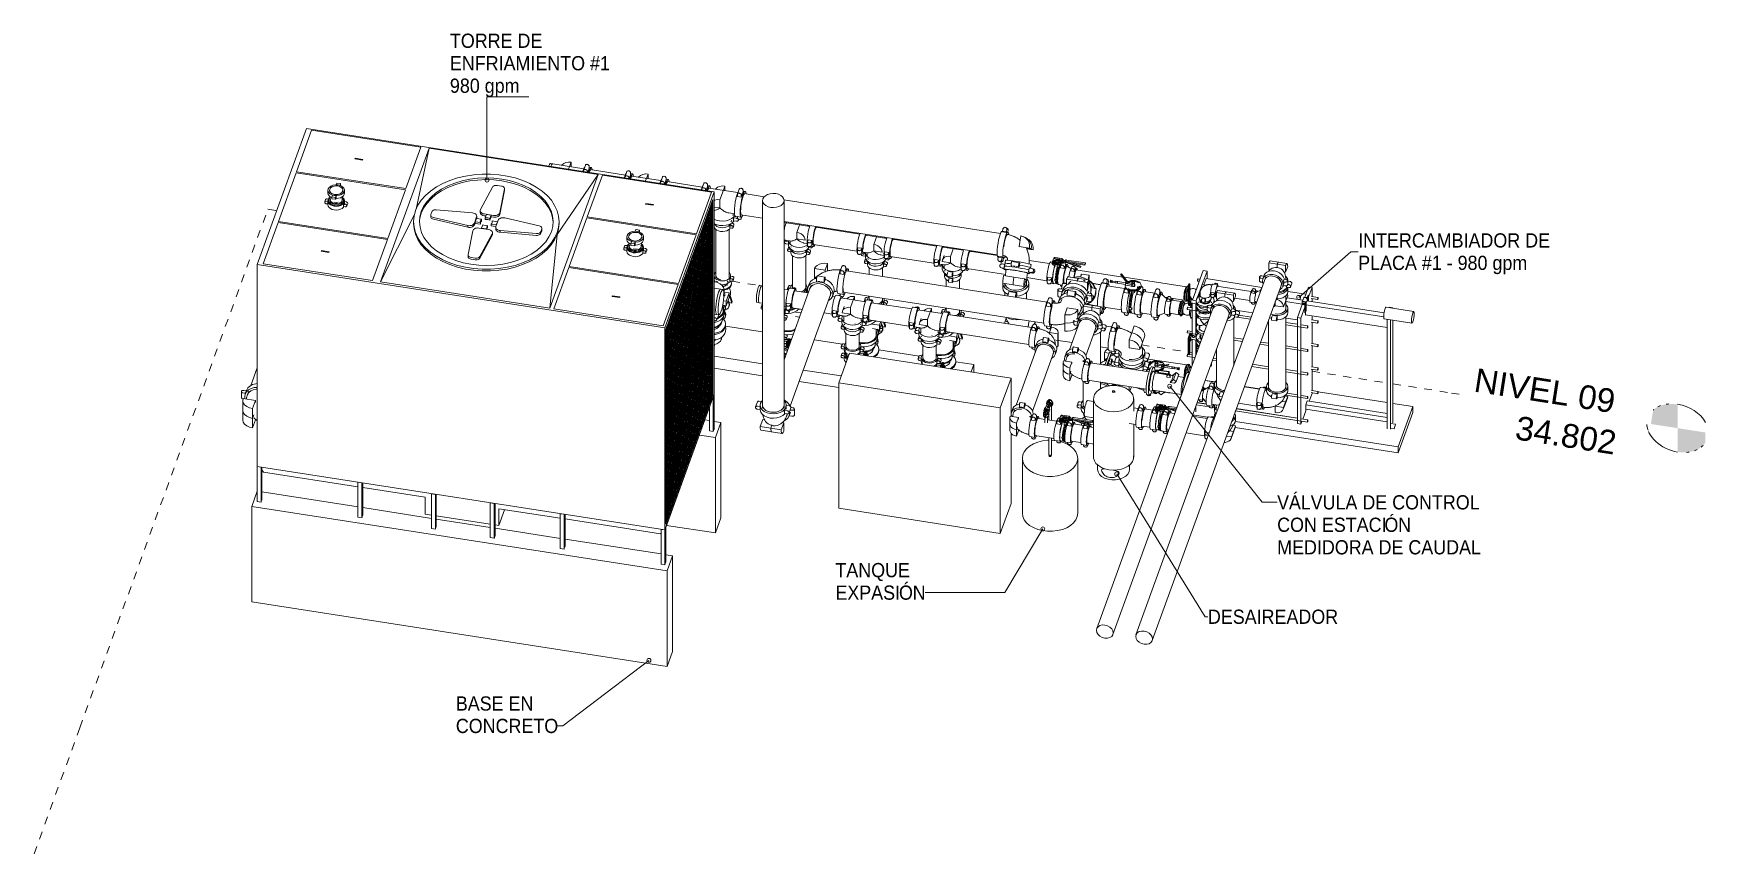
# Model space of a CAD drawing. Header units: metres. Extents: x 63 to 378, y -27 to 78.
# Drawn here: x 188.34 to 209.49, y 67.18 to 77.59 of the extents above; entities that cross this region are included whole.
import ezdxf

# ---------------------------------------------------------------- set-up
doc = ezdxf.new("R2010")
doc.units = ezdxf.units.M
doc.linetypes.add('Centre', pattern=[0.03175, 0.00635, -0.004763, 0.015875, -0.004763])
for name, color, linetype, lineweight in [('A-FLOR', 7, 'Continuous', 9), ('A-FLOR-LEVL', 7, 'Continuous', 9), ('G-ANNO-TEXT', 7, 'Continuous', 9), ('M-EQPM', 7, 'Continuous', 18), ('M-EQPM-IDEN', 7, 'Continuous', 9), ('M-HVAC-DUCT', 7, 'Continuous', 18), ('P-PIPE', 7, 'Continuous', 18)]:
    doc.layers.add(name, color=color, linetype=linetype, lineweight=lineweight)
doc.styles.add('Arial_1', font='arial.ttf', dxfattribs={"height": 0.3})
doc.styles.add('SansSerif', font='SANSS__.TTF', dxfattribs={"width": 0.9, "height": 0.18})

msp = doc.modelspace()

# ---------------------------------------------------------------- texts
at = {"layer": 'G-ANNO-TEXT', "char_height": 0.18, "attachment_point": 1, "style": 'SansSerif'}
for s, insert, width in [('V', (204.075, 71.743), 0.18038), ('Á', (204.224, 71.743), 0.18038), ('LVULA DE CONTROL ', (204.373, 71.743), 2.77063), ('Ó', (205.432, 71.459), 0.20924), ('CON ESTACI', (204.075, 71.459), 1.64506), ('N ', (205.605, 71.459), 0.26696), ('MEDIDORA DE CAUDAL', (204.075, 71.174), 3.06645), ('TANQUE ', (198.487, 70.885), 1.19772), ('Ó', (199.291, 70.6), 0.20924), ('EXPASI', (198.487, 70.6), 0.97405), ('N', (199.464, 70.6), 0.19481), ('DESAIREADOR', (203.199, 70.295), 1.96253), ('BASE EN ', (193.686, 69.197), 1.24101), ('CONCRETO', (193.686, 68.913), 1.54405)]:
    msp.add_mtext(s, dxfattribs=dict(at, insert=insert, width=width))
at = {"layer": 'M-EQPM-IDEN', "char_height": 0.18, "attachment_point": 1, "style": 'SansSerif'}
for s, insert, width in [('TORRE DE', (193.611, 77.585), 1.39253), ('ENFRIAMIENTO #1', (193.611, 77.301), 2.40987), ('980 gpm', (193.611, 77.016), 1.05342), ('INTERCAMBIADOR DE', (205.1, 75.058), 2.88607), ('PLACA #1 - 980 gpm', (205.1, 74.774), 2.54696)]:
    msp.add_mtext(s, dxfattribs=dict(at, insert=insert, width=width))

# ---------------------------------------------------------------- blocks, each defined once
blk = doc.blocks.new('C_S_L_Torre - Baltimore CPSC-0817-08L - C_S_L_Torre - Baltimore CPSC-0817-08L-2352271-3D TORRE')
at = {"layer": 'M-EQPM'}
for p, q in [((11.899, 76.385), (11.276, 74.665)), ((11.964, 76.365), (11.773, 75.838)), ((11.9, 76.386), (11.899, 76.385)), ((17.056, 75.583), (11.899, 76.385)), ((17.056, 75.583), (11.899, 76.385)), ((11.9, 76.386), (17.057, 75.584)), ((13.345, 76.15), (11.964, 76.365)), ((13.154, 75.623), (13.345, 76.15)), ((12.513, 76.009), (12.51, 75.999)), ((12.51, 75.999), (12.607, 75.984)), ((12.61, 75.994), (12.513, 76.009)), ((12.607, 75.984), (12.61, 75.994)), ((12.837, 74.442), (13.45, 76.134)), ((13.45, 76.134), (13.287, 75.363)), ((13.45, 76.134), (15.59, 75.801)), ((11.768, 75.825), (11.545, 75.209)), ((13.15, 75.61), (11.768, 75.825)), ((11.773, 75.838), (13.154, 75.623)), ((15.59, 75.801), (14.977, 74.109)), ((15.59, 75.801), (15.068, 75.044)), ((15.642, 75.793), (15.451, 75.266)), ((17.023, 75.578), (15.642, 75.793)), ((12.926, 74.994), (13.15, 75.61)), ((14.253, 75.643), (14.1, 75.358)), ((14.364, 75.656), (14.313, 75.664)), ((14.344, 75.32), (14.403, 75.62)), ((14.403, 75.598), (14.344, 75.298)), ((14.403, 75.602), (14.403, 75.624)), ((14.403, 75.606), (14.403, 75.598)), ((16.433, 73.863), (17.056, 75.583)), ((16.832, 75.051), (17.023, 75.578)), ((17.056, 75.583), (17.057, 75.584)), ((17.056, 75.493), (17.056, 75.583)), ((17.056, 75.583), (17.056, 73.023)), ((17.057, 75.584), (17.057, 75.494)), ((12.199, 75.442), (12.199, 75.44)), ((13.265, 75.297), (12.837, 74.442)), ((13.351, 75.311), (13.333, 75.246)), ((13.483, 75.33), (13.471, 75.296)), ((13.997, 75.316), (13.539, 75.355)), ((14.096, 75.343), (14.096, 75.322)), ((14.145, 75.303), (14.266, 75.284)), ((14.344, 75.298), (14.344, 75.32)), ((16.191, 75.437), (16.187, 75.428)), ((16.187, 75.428), (16.285, 75.413)), ((16.288, 75.422), (16.191, 75.437)), ((16.285, 75.413), (16.288, 75.422)), ((16.444, 71.892), (17.04, 75.485)), ((17.04, 75.409), (16.444, 71.815)), ((16.444, 72), (17.007, 75.394)), ((17.04, 75.303), (16.451, 71.748)), ((17.031, 75.459), (16.498, 72.245)), ((16.742, 73.9), (16.975, 75.306)), ((16.765, 74.727), (17.04, 75.485)), ((16.998, 75.37), (16.947, 75.058)), ((16.953, 74.852), (17.04, 75.379)), ((16.975, 75.306), (16.967, 75.283)), ((16.982, 75.286), (16.993, 75.355)), ((17.001, 75.378), (16.993, 75.355)), ((16.993, 75.355), (17.04, 75.331)), ((17.007, 75.394), (16.998, 75.37)), ((16.998, 75.278), (17.009, 75.347)), ((17.009, 75.346), (17, 75.351)), ((17.04, 75.358), (17.001, 75.378)), ((17.013, 75.372), (17.025, 75.444)), ((17.014, 75.27), (17.025, 75.339)), ((17.025, 75.338), (17.016, 75.342)), ((17.034, 75.468), (17.026, 75.445)), ((17.026, 75.445), (17.04, 75.438)), ((17.029, 75.363), (17.037, 75.409)), ((17.03, 75.261), (17.037, 75.303)), ((17.04, 75.485), (17.031, 75.459)), ((17.037, 75.332), (17.032, 75.334)), ((17.037, 75.439), (17.033, 75.441)), ((17.04, 75.465), (17.034, 75.468)), ((17.037, 75.439), (17.04, 75.438)), ((17.037, 75.409), (17.04, 75.409)), ((17.037, 75.332), (17.04, 75.331)), ((17.037, 75.303), (17.04, 75.303)), ((17.04, 75.485), (17.04, 73.019)), ((17.04, 75.438), (17.04, 75.465)), ((17.04, 75.379), (17.04, 75.409)), ((17.04, 75.331), (17.04, 75.358)), ((17.04, 75.275), (17.04, 75.303)), ((17.056, 75.493), (17.057, 75.494)), ((17.056, 75.485), (17.057, 75.486)), ((17.056, 75.394), (17.056, 75.485)), ((17.056, 75.394), (17.057, 75.395)), ((17.056, 75.387), (17.057, 75.388)), ((17.056, 75.296), (17.056, 75.387)), ((17.056, 75.296), (17.057, 75.297)), ((17.057, 75.486), (17.057, 75.395)), ((17.057, 75.388), (17.057, 75.297)), ((11.54, 75.196), (11.351, 74.673)), ((12.922, 74.981), (11.54, 75.196)), ((11.545, 75.209), (12.926, 74.994)), ((13.253, 75.205), (13.253, 75.184)), ((13.47, 75.288), (13.47, 75.266)), ((13.504, 75.257), (13.939, 75.157)), ((13.939, 75.135), (13.504, 75.235)), ((13.939, 75.135), (13.939, 75.157)), ((14.003, 75.089), (13.944, 74.789)), ((14.023, 75.186), (14.051, 75.265)), ((14.034, 75.195), (14.023, 75.164)), ((14.049, 75.245), (14.034, 75.205)), ((14.034, 75.205), (14.098, 75.195)), ((14.034, 75.183), (14.034, 75.205)), ((14.098, 75.173), (14.034, 75.183)), ((14.113, 75.235), (14.049, 75.245)), ((14.053, 75.253), (14.052, 75.245)), ((14.053, 75.253), (14.053, 75.275)), ((14.201, 75.106), (14.08, 75.125)), ((14.098, 75.195), (14.098, 75.173)), ((14.113, 75.213), (14.113, 75.235)), ((14.129, 75.164), (14.114, 75.122)), ((14.114, 75.122), (14.175, 75.113)), ((14.114, 75.122), (14.114, 75.12)), ((14.167, 75.278), (14.145, 75.281)), ((14.174, 75.296), (14.159, 75.254)), ((14.159, 75.254), (14.159, 75.232)), ((14.235, 75.286), (14.174, 75.296)), ((14.175, 75.113), (14.19, 75.155)), ((14.175, 75.11), (14.175, 75.113)), ((14.19, 75.133), (14.181, 75.109)), ((14.19, 75.155), (14.19, 75.133)), ((14.22, 75.244), (14.235, 75.286)), ((14.235, 75.265), (14.22, 75.223)), ((14.22, 75.223), (14.22, 75.244)), ((14.234, 75.174), (14.298, 75.164)), ((14.234, 75.152), (14.234, 75.174)), ((14.294, 75.143), (14.234, 75.152)), ((14.235, 75.286), (14.235, 75.265)), ((14.266, 75.262), (14.236, 75.267)), ((14.313, 75.204), (14.248, 75.214)), ((14.248, 75.214), (14.248, 75.198)), ((14.293, 75.134), (14.293, 75.112)), ((14.323, 75.223), (14.295, 75.144)), ((14.298, 75.164), (14.313, 75.204)), ((14.298, 75.164), (14.298, 75.153)), ((14.313, 75.193), (14.313, 75.204)), ((14.349, 75.093), (14.807, 75.054)), ((14.349, 75.071), (14.349, 75.093)), ((14.843, 75.152), (14.407, 75.252)), ((14.863, 75.08), (14.875, 75.113)), ((14.875, 75.091), (14.863, 75.058)), ((14.877, 75.099), (14.875, 75.091)), ((14.877, 75.099), (14.877, 75.121)), ((15.093, 75.184), (15.093, 75.205)), ((15.446, 75.254), (15.222, 74.637)), ((16.828, 75.039), (15.446, 75.254)), ((15.451, 75.266), (16.832, 75.051)), ((16.444, 71.682), (17.04, 75.275)), ((16.444, 72.207), (16.944, 75.219)), ((17.04, 75.199), (16.444, 71.606)), ((16.935, 75.196), (16.444, 72.235)), ((16.903, 75.107), (16.444, 72.34)), ((17.04, 75.096), (16.444, 71.502)), ((16.967, 75.283), (16.545, 72.741)), ((16.872, 74.894), (16.912, 75.132)), ((16.903, 75.108), (16.895, 75.085)), ((16.912, 75.132), (16.903, 75.107)), ((17.04, 75.037), (16.903, 75.108)), ((16.916, 75.101), (16.928, 75.174)), ((16.937, 75.202), (16.928, 75.175)), ((16.928, 75.175), (16.994, 75.141)), ((16.932, 75.093), (16.944, 75.166)), ((16.944, 75.219), (16.935, 75.196)), ((16.944, 75.166), (16.935, 75.17)), ((17.04, 75.15), (16.937, 75.202)), ((16.948, 75.085), (16.96, 75.157)), ((16.949, 75.196), (16.961, 75.268)), ((16.96, 75.157), (16.951, 75.162)), ((16.97, 75.292), (16.962, 75.27)), ((16.962, 75.27), (16.996, 75.252)), ((16.964, 75.076), (16.976, 75.149)), ((16.965, 75.188), (16.977, 75.261)), ((16.966, 74.728), (17.04, 75.172)), ((16.976, 75.149), (16.967, 75.154)), ((16.977, 75.261), (16.968, 75.265)), ((17.04, 75.256), (16.97, 75.292)), ((16.981, 75.18), (16.993, 75.253)), ((16.981, 75.068), (16.993, 75.141)), ((16.993, 75.253), (16.984, 75.257)), ((16.992, 75.141), (16.984, 75.145)), ((16.995, 75.14), (17.04, 75.117)), ((16.996, 75.252), (17.04, 75.23)), ((16.997, 75.06), (17.009, 75.132)), ((16.998, 75.171), (17.01, 75.244)), ((17.009, 75.132), (17, 75.137)), ((17.01, 75.244), (17.001, 75.249)), ((17.012, 75.051), (17.025, 75.124)), ((17.014, 75.163), (17.026, 75.236)), ((17.025, 75.124), (17.016, 75.129)), ((17.026, 75.236), (17.017, 75.241)), ((17.028, 75.043), (17.037, 75.096)), ((17.03, 75.155), (17.037, 75.2)), ((17.037, 75.118), (17.031, 75.121)), ((17.037, 75.23), (17.033, 75.232)), ((17.037, 75.23), (17.04, 75.23)), ((17.037, 75.2), (17.04, 75.199)), ((17.037, 75.118), (17.04, 75.117)), ((17.037, 75.096), (17.04, 75.096)), ((17.04, 75.23), (17.04, 75.256)), ((17.04, 75.172), (17.04, 75.199)), ((17.04, 75.117), (17.04, 75.15)), ((17.04, 75.068), (17.04, 75.096)), ((17.056, 75.198), (17.056, 75.289)), ((17.056, 75.289), (17.057, 75.289)), ((17.056, 75.198), (17.057, 75.199)), ((17.056, 75.19), (17.057, 75.191)), ((17.056, 75.1), (17.056, 75.19)), ((17.056, 75.1), (17.057, 75.101)), ((17.056, 75.092), (17.057, 75.093)), ((17.056, 75.001), (17.056, 75.092)), ((17.057, 75.289), (17.057, 75.199)), ((17.057, 75.191), (17.057, 75.101)), ((17.057, 75.093), (17.057, 75.002)), ((12.732, 74.459), (12.922, 74.981)), ((14.093, 74.766), (14.246, 75.051)), ((14.246, 75.029), (14.093, 74.744)), ((14.246, 75.029), (14.246, 75.051)), ((14.25, 75.044), (14.25, 75.066)), ((14.807, 75.032), (14.349, 75.071)), ((14.977, 74.109), (15.068, 75.044)), ((16.444, 71.475), (17.04, 75.068)), ((16.947, 75.058), (16.444, 72.027)), ((16.866, 74.992), (16.444, 72.447)), ((17.04, 74.99), (16.444, 71.397)), ((16.444, 72.525), (16.846, 74.951)), ((16.838, 74.927), (16.444, 72.553)), ((17.04, 74.883), (16.47, 71.447)), ((16.598, 73.237), (16.872, 74.893)), ((16.604, 74.422), (16.828, 75.039)), ((16.759, 74.314), (16.879, 75.042)), ((16.82, 74.835), (16.832, 74.912)), ((16.841, 74.936), (16.833, 74.914)), ((16.833, 74.914), (17.04, 74.807)), ((16.836, 74.827), (16.849, 74.906)), ((16.846, 74.951), (16.838, 74.927)), ((16.849, 74.905), (16.839, 74.909)), ((17.04, 74.834), (16.841, 74.936)), ((16.852, 74.819), (16.865, 74.897)), ((16.853, 74.93), (16.863, 74.994)), ((16.866, 74.896), (16.856, 74.901)), ((16.872, 75.022), (16.862, 74.995)), ((16.862, 74.995), (16.866, 74.993)), ((16.863, 74.993), (16.862, 74.994)), ((16.87, 75.016), (16.866, 74.993)), ((16.866, 74.993), (17.04, 74.904)), ((16.868, 74.81), (16.881, 74.889)), ((16.869, 74.922), (16.88, 74.986)), ((16.879, 75.042), (16.87, 75.016)), ((16.88, 74.985), (16.871, 74.99)), ((17.04, 74.936), (16.872, 75.022)), ((16.881, 74.888), (16.872, 74.893)), ((16.884, 74.802), (16.897, 74.881)), ((16.885, 75.016), (16.896, 75.084)), ((16.885, 74.914), (16.896, 74.978)), ((16.896, 74.977), (16.887, 74.981)), ((16.897, 74.88), (16.888, 74.884)), ((16.895, 75.085), (17.04, 75.011)), ((16.896, 75.084), (16.895, 75.084)), ((16.901, 75.007), (16.912, 75.076)), ((16.901, 74.906), (16.912, 74.97)), ((16.912, 75.075), (16.903, 75.08)), ((16.912, 74.969), (16.903, 74.973)), ((16.913, 74.872), (16.904, 74.876)), ((16.917, 74.999), (16.928, 75.068)), ((16.917, 74.897), (16.928, 74.961)), ((16.928, 75.067), (16.919, 75.072)), ((16.927, 74.96), (16.919, 74.965)), ((16.919, 74.231), (17.04, 74.96)), ((16.933, 74.991), (16.944, 75.058)), ((16.933, 74.889), (16.944, 74.953)), ((16.944, 74.952), (16.934, 74.957)), ((16.944, 75.059), (16.935, 75.063)), ((16.949, 74.983), (16.96, 75.052)), ((16.949, 74.881), (16.96, 74.945)), ((16.96, 75.051), (16.951, 75.055)), ((16.96, 74.944), (16.951, 74.948)), ((16.965, 74.974), (16.976, 75.043)), ((16.966, 74.872), (16.976, 74.936)), ((16.976, 75.042), (16.967, 75.047)), ((16.976, 74.935), (16.967, 74.94)), ((16.981, 74.966), (16.993, 75.035)), ((16.981, 74.864), (16.992, 74.928)), ((16.992, 74.927), (16.983, 74.932)), ((16.992, 75.034), (16.984, 75.039)), ((16.997, 74.958), (17.008, 75.027)), ((16.997, 74.856), (17.008, 74.92)), ((17.008, 75.026), (16.999, 75.03)), ((17.008, 74.919), (16.999, 74.924)), ((17.013, 74.95), (17.024, 75.019)), ((17.013, 74.848), (17.024, 74.912)), ((17.024, 75.018), (17.015, 75.022)), ((17.024, 74.911), (17.015, 74.916)), ((17.029, 74.941), (17.037, 74.991)), ((17.03, 74.839), (17.037, 74.884)), ((17.037, 75.011), (17.031, 75.014)), ((17.037, 74.904), (17.031, 74.907)), ((17.037, 75.011), (17.04, 75.011)), ((17.037, 74.991), (17.04, 74.99)), ((17.037, 74.904), (17.04, 74.904)), ((17.037, 74.884), (17.04, 74.883)), ((17.04, 75.011), (17.04, 75.037)), ((17.04, 74.96), (17.04, 74.99)), ((17.04, 74.904), (17.04, 74.936)), ((17.04, 74.854), (17.04, 74.883)), ((17.056, 75.001), (17.057, 75.002)), ((17.056, 74.994), (17.057, 74.995)), ((17.056, 74.903), (17.056, 74.994)), ((17.056, 74.903), (17.057, 74.904)), ((17.056, 74.805), (17.056, 74.896)), ((17.056, 74.896), (17.057, 74.896)), ((17.057, 74.995), (17.057, 74.904)), ((17.057, 74.896), (17.057, 74.806)), ((11.276, 74.665), (16.433, 73.863)), ((11.276, 72.105), (11.276, 74.665)), ((11.351, 74.673), (12.732, 74.459)), ((12.089, 74.84), (12.086, 74.83)), ((12.086, 74.83), (12.183, 74.815)), ((12.187, 74.825), (12.089, 74.84)), ((12.183, 74.815), (12.187, 74.825)), ((13.943, 74.785), (13.943, 74.763)), ((13.982, 74.753), (14.034, 74.745)), ((14.034, 74.723), (13.982, 74.731)), ((15.981, 74.854), (15.981, 74.85)), ((16.133, 74.851), (16.133, 74.854)), ((16.806, 74.84), (16.444, 72.656)), ((16.444, 72.732), (16.783, 74.776)), ((16.775, 74.753), (16.444, 72.76)), ((16.444, 73.841), (16.765, 74.727)), ((16.742, 74.664), (16.444, 72.866)), ((16.479, 71.472), (17.04, 74.854)), ((17.04, 74.778), (16.502, 71.536)), ((16.511, 71.559), (17.04, 74.75)), ((16.63, 72.907), (16.953, 74.852)), ((16.662, 74.149), (16.751, 74.689)), ((16.71, 74.23), (16.815, 74.863)), ((16.742, 74.663), (16.733, 74.638)), ((16.751, 74.689), (16.742, 74.664)), ((17.04, 74.51), (16.742, 74.663)), ((16.755, 74.656), (16.767, 74.726)), ((16.775, 74.753), (16.765, 74.727)), ((16.765, 74.727), (17.04, 74.586)), ((16.767, 74.725), (16.765, 74.726)), ((16.771, 74.648), (16.783, 74.718)), ((16.783, 74.717), (16.774, 74.722)), ((16.783, 74.776), (16.775, 74.753)), ((17.04, 74.617), (16.775, 74.753)), ((16.787, 74.639), (16.799, 74.71)), ((16.788, 74.746), (16.799, 74.814)), ((16.799, 74.709), (16.79, 74.714)), ((16.807, 74.842), (16.797, 74.815)), ((16.797, 74.815), (17.04, 74.69)), ((16.799, 74.813), (16.797, 74.814)), ((16.803, 74.738), (16.815, 74.806)), ((16.803, 74.631), (16.815, 74.702)), ((16.815, 74.863), (16.806, 74.84)), ((16.815, 74.805), (16.806, 74.809)), ((16.815, 74.701), (16.806, 74.705)), ((17.04, 74.722), (16.807, 74.842)), ((16.82, 74.73), (16.831, 74.797)), ((16.82, 74.623), (16.831, 74.693)), ((16.831, 74.796), (16.821, 74.801)), ((16.831, 74.692), (16.822, 74.697)), ((16.836, 74.721), (16.847, 74.789)), ((16.836, 74.614), (16.847, 74.685)), ((16.847, 74.788), (16.838, 74.793)), ((16.847, 74.684), (16.838, 74.689)), ((17.04, 74.674), (16.85, 73.527)), ((16.852, 74.713), (16.863, 74.781)), ((16.852, 74.606), (16.863, 74.677)), ((16.863, 74.78), (16.854, 74.784)), ((16.863, 74.676), (16.854, 74.681)), ((16.867, 74.598), (16.879, 74.669)), ((16.868, 74.705), (16.879, 74.773)), ((16.879, 74.772), (16.87, 74.776)), ((16.87, 74.148), (16.966, 74.727)), ((16.879, 74.668), (16.87, 74.672)), ((16.884, 74.697), (16.895, 74.764)), ((16.895, 74.763), (16.886, 74.768)), ((16.895, 74.66), (16.886, 74.664)), ((16.9, 74.794), (16.913, 74.873)), ((16.9, 74.689), (16.911, 74.756)), ((16.911, 74.755), (16.902, 74.76)), ((16.916, 74.786), (16.929, 74.864)), ((16.916, 74.68), (16.927, 74.748)), ((16.927, 74.747), (16.918, 74.751)), ((16.929, 74.864), (16.92, 74.868)), ((16.932, 74.777), (16.945, 74.856)), ((16.932, 74.672), (16.944, 74.739)), ((16.943, 74.738), (16.935, 74.743)), ((16.945, 74.855), (16.936, 74.86)), ((16.948, 74.769), (16.962, 74.848)), ((16.948, 74.664), (16.959, 74.731)), ((16.959, 74.73), (16.95, 74.735)), ((16.961, 74.847), (16.953, 74.851)), ((16.964, 74.761), (16.977, 74.84)), ((16.964, 74.656), (16.975, 74.723)), ((16.975, 74.722), (16.966, 74.727)), ((16.977, 74.839), (16.968, 74.843)), ((16.98, 74.753), (16.993, 74.832)), ((16.98, 74.647), (16.991, 74.715)), ((16.991, 74.714), (16.982, 74.719)), ((16.993, 74.831), (16.984, 74.835)), ((16.996, 74.744), (17.009, 74.823)), ((16.996, 74.639), (17.008, 74.707)), ((17.008, 74.706), (16.999, 74.71)), ((17.009, 74.822), (17, 74.827)), ((17.013, 74.736), (17.026, 74.815)), ((17.013, 74.631), (17.024, 74.698)), ((17.024, 74.697), (17.015, 74.702)), ((17.026, 74.814), (17.016, 74.819)), ((17.028, 74.622), (17.037, 74.674)), ((17.029, 74.728), (17.037, 74.778)), ((17.037, 74.69), (17.031, 74.694)), ((17.037, 74.808), (17.033, 74.81)), ((17.037, 74.808), (17.04, 74.807)), ((17.037, 74.778), (17.04, 74.778)), ((17.037, 74.69), (17.04, 74.69)), ((17.037, 74.674), (17.04, 74.674)), ((17.04, 74.807), (17.04, 74.834)), ((17.04, 74.75), (17.04, 74.778)), ((17.04, 74.69), (17.04, 74.722)), ((17.04, 74.646), (17.04, 74.674)), ((17.056, 74.805), (17.057, 74.806)), ((17.056, 74.797), (17.057, 74.798)), ((17.056, 74.707), (17.056, 74.797)), ((17.056, 74.707), (17.057, 74.708)), ((17.056, 74.699), (17.057, 74.7)), ((17.056, 74.608), (17.056, 74.699)), ((17.057, 74.798), (17.057, 74.708)), ((17.057, 74.7), (17.057, 74.609)), ((15.218, 74.624), (15.028, 74.102)), ((16.599, 74.409), (15.218, 74.624)), ((15.222, 74.637), (16.604, 74.422)), ((16.444, 72.942), (16.719, 74.599)), ((16.71, 74.573), (16.444, 72.973)), ((16.444, 73.046), (16.687, 74.512)), ((16.677, 74.485), (16.444, 73.078)), ((16.543, 71.647), (17.04, 74.646)), ((17.04, 74.57), (16.566, 71.711)), ((16.574, 71.734), (17.04, 74.543)), ((17.04, 74.466), (16.598, 71.798)), ((16.659, 74.392), (16.67, 74.461)), ((16.678, 74.486), (16.669, 74.463)), ((16.669, 74.463), (16.866, 74.362)), ((16.67, 74.461), (16.669, 74.462)), ((16.675, 74.384), (16.687, 74.453)), ((16.687, 74.512), (16.677, 74.485)), ((16.693, 74.478), (16.678, 74.486)), ((16.687, 74.453), (16.678, 74.457)), ((16.691, 74.48), (16.703, 74.55)), ((16.854, 74.396), (16.694, 74.478)), ((16.71, 74.574), (16.701, 74.55)), ((16.701, 74.55), (17.04, 74.376)), ((16.702, 74.549), (16.701, 74.549)), ((16.707, 74.471), (16.719, 74.541)), ((16.719, 74.599), (16.71, 74.573)), ((17.04, 74.404), (16.71, 74.574)), ((16.719, 74.54), (16.71, 74.545)), ((16.723, 74.567), (16.735, 74.636)), ((16.723, 74.463), (16.735, 74.533)), ((16.735, 74.532), (16.726, 74.536)), ((16.735, 74.636), (16.732, 74.637)), ((16.733, 74.638), (16.881, 74.561)), ((16.739, 74.558), (16.751, 74.627)), ((16.739, 74.455), (16.751, 74.525)), ((16.751, 74.627), (16.742, 74.632)), ((16.751, 74.524), (16.742, 74.528)), ((16.755, 74.55), (16.767, 74.619)), ((16.755, 74.447), (16.767, 74.517)), ((16.767, 74.619), (16.758, 74.624)), ((16.767, 74.516), (16.758, 74.52)), ((16.771, 74.542), (16.782, 74.611)), ((16.771, 74.438), (16.783, 74.508)), ((16.782, 74.611), (16.774, 74.616)), ((16.783, 74.507), (16.774, 74.512)), ((16.787, 74.534), (16.799, 74.603)), ((16.788, 74.43), (16.799, 74.5)), ((16.799, 74.603), (16.789, 74.608)), ((16.799, 74.499), (16.79, 74.504)), ((16.803, 74.525), (16.815, 74.594)), ((16.804, 74.422), (16.815, 74.492)), ((16.815, 74.594), (16.806, 74.599)), ((16.815, 74.491), (16.806, 74.495)), ((16.82, 74.517), (16.831, 74.586)), ((16.82, 74.413), (16.831, 74.483)), ((16.831, 74.586), (16.822, 74.591)), ((16.831, 74.483), (16.822, 74.487)), ((16.835, 74.509), (16.847, 74.578)), ((16.835, 74.405), (16.847, 74.475)), ((16.847, 74.578), (16.838, 74.583)), ((16.847, 74.474), (16.838, 74.479)), ((16.851, 74.501), (16.863, 74.57)), ((16.852, 74.397), (16.863, 74.467)), ((16.863, 74.57), (16.854, 74.574)), ((16.863, 74.466), (16.854, 74.471)), ((16.867, 74.492), (16.879, 74.561)), ((16.868, 74.389), (16.879, 74.459)), ((16.879, 74.561), (16.87, 74.566)), ((16.879, 74.458), (16.87, 74.462)), ((16.882, 74.561), (17.04, 74.48)), ((16.884, 74.59), (16.895, 74.66)), ((16.884, 74.484), (16.895, 74.553)), ((16.895, 74.553), (16.886, 74.558)), ((16.895, 74.449), (16.887, 74.454)), ((16.9, 74.582), (16.912, 74.652)), ((16.9, 74.476), (16.911, 74.545)), ((16.911, 74.651), (16.902, 74.656)), ((16.911, 74.545), (16.902, 74.549)), ((16.916, 74.573), (16.928, 74.644)), ((16.916, 74.468), (16.927, 74.537)), ((16.927, 74.537), (16.918, 74.541)), ((16.928, 74.643), (16.919, 74.647)), ((16.932, 74.565), (16.944, 74.636)), ((16.932, 74.46), (16.943, 74.529)), ((16.943, 74.529), (16.934, 74.533)), ((16.943, 74.635), (16.935, 74.639)), ((16.948, 74.557), (16.959, 74.628)), ((16.948, 74.451), (16.959, 74.52)), ((16.959, 74.627), (16.95, 74.631)), ((16.959, 74.52), (16.95, 74.525)), ((16.964, 74.549), (16.975, 74.619)), ((16.964, 74.443), (16.975, 74.512)), ((16.975, 74.618), (16.966, 74.623)), ((16.975, 74.512), (16.966, 74.517)), ((16.98, 74.54), (16.992, 74.611)), ((16.98, 74.435), (16.992, 74.504)), ((16.992, 74.61), (16.983, 74.615)), ((16.992, 74.504), (16.983, 74.508)), ((16.996, 74.532), (17.008, 74.603)), ((16.996, 74.426), (17.007, 74.495)), ((17.008, 74.602), (16.999, 74.606)), ((17.007, 74.495), (16.999, 74.5)), ((17.012, 74.524), (17.024, 74.594)), ((17.012, 74.418), (17.023, 74.487)), ((17.023, 74.487), (17.014, 74.492)), ((17.024, 74.593), (17.015, 74.598)), ((17.028, 74.516), (17.037, 74.571)), ((17.028, 74.41), (17.037, 74.467)), ((17.037, 74.48), (17.03, 74.484)), ((17.037, 74.587), (17.031, 74.59)), ((17.037, 74.587), (17.04, 74.586)), ((17.037, 74.571), (17.04, 74.57)), ((17.037, 74.48), (17.04, 74.48)), ((17.037, 74.467), (17.04, 74.466)), ((17.04, 74.586), (17.04, 74.617)), ((17.04, 74.543), (17.04, 74.57)), ((17.04, 74.48), (17.04, 74.51)), ((17.04, 74.437), (17.04, 74.466)), ((17.056, 74.608), (17.057, 74.609)), ((17.056, 74.601), (17.057, 74.602)), ((17.056, 74.51), (17.056, 74.601)), ((17.056, 74.51), (17.057, 74.511)), ((17.056, 74.412), (17.056, 74.503)), ((17.056, 74.503), (17.057, 74.503)), ((17.057, 74.602), (17.057, 74.511)), ((17.057, 74.503), (17.057, 74.413)), ((14.977, 74.109), (12.837, 74.442)), ((15.767, 74.268), (15.764, 74.259)), ((15.764, 74.259), (15.861, 74.244)), ((15.864, 74.253), (15.767, 74.268)), ((15.861, 74.244), (15.864, 74.253)), ((16.41, 73.887), (16.599, 74.409)), ((16.444, 73.164), (16.651, 74.412)), ((16.643, 74.39), (16.444, 73.19)), ((16.444, 73.26), (16.622, 74.331)), ((16.444, 72.417), (16.759, 74.313)), ((16.612, 74.304), (16.444, 73.292)), ((16.444, 73.367), (16.589, 74.241)), ((16.589, 74.241), (16.581, 74.219)), ((16.594, 74.213), (16.605, 74.283)), ((16.614, 74.31), (16.605, 74.284)), ((16.605, 74.284), (17.04, 74.061)), ((16.607, 71.823), (17.04, 74.437)), ((16.609, 74.205), (16.621, 74.275)), ((16.622, 74.331), (16.612, 74.304)), ((16.621, 74.275), (16.613, 74.279)), ((17.04, 74.091), (16.614, 74.31)), ((16.626, 74.304), (16.638, 74.375)), ((16.627, 74.197), (16.638, 74.266)), ((16.638, 74.266), (16.628, 74.271)), ((17.04, 74.361), (16.63, 71.888)), ((16.646, 74.399), (16.638, 74.376)), ((16.638, 74.376), (16.866, 74.258)), ((16.638, 71.911), (17.04, 74.333)), ((16.651, 74.412), (16.643, 74.39)), ((16.643, 74.295), (16.655, 74.366)), ((16.643, 74.188), (16.654, 74.258)), ((16.655, 74.366), (16.644, 74.371)), ((17.04, 74.197), (16.646, 74.399)), ((16.654, 74.258), (16.646, 74.262)), ((16.659, 74.287), (16.671, 74.358)), ((16.659, 74.18), (16.671, 74.249)), ((16.671, 74.358), (16.662, 74.362)), ((17.04, 74.257), (16.662, 71.975)), ((16.671, 74.249), (16.662, 74.254)), ((16.675, 74.278), (16.687, 74.349)), ((16.675, 74.172), (16.687, 74.241)), ((16.687, 74.349), (16.678, 74.354)), ((16.687, 74.241), (16.678, 74.246)), ((16.691, 74.376), (16.703, 74.445)), ((16.692, 74.27), (16.703, 74.341)), ((16.703, 74.445), (16.694, 74.449)), ((16.703, 74.341), (16.694, 74.346)), ((16.707, 74.262), (16.719, 74.333)), ((16.708, 74.367), (16.719, 74.436)), ((16.719, 74.436), (16.71, 74.441)), ((16.719, 74.333), (16.71, 74.337)), ((16.723, 74.359), (16.735, 74.428)), ((16.723, 74.254), (16.735, 74.325)), ((16.735, 74.428), (16.726, 74.433)), ((16.735, 74.325), (16.726, 74.329)), ((16.739, 74.351), (16.751, 74.42)), ((16.739, 74.246), (16.751, 74.316)), ((16.751, 74.42), (16.742, 74.425)), ((16.751, 74.316), (16.742, 74.321)), ((16.755, 74.343), (16.767, 74.412)), ((16.756, 74.237), (16.767, 74.308)), ((16.767, 74.412), (16.758, 74.417)), ((16.767, 74.308), (16.758, 74.313)), ((16.772, 74.334), (16.783, 74.404)), ((16.772, 74.229), (16.784, 74.3)), ((16.783, 74.404), (16.774, 74.408)), ((16.784, 74.3), (16.775, 74.304)), ((16.788, 74.326), (16.8, 74.396)), ((16.788, 74.221), (16.799, 74.292)), ((16.799, 74.395), (16.791, 74.4)), ((16.799, 74.292), (16.791, 74.296)), ((16.803, 74.213), (16.815, 74.283)), ((16.804, 74.318), (16.815, 74.387)), ((16.815, 74.387), (16.806, 74.392)), ((16.815, 74.283), (16.806, 74.288)), ((16.82, 74.31), (16.831, 74.379)), ((16.82, 74.204), (16.831, 74.275)), ((16.831, 74.379), (16.823, 74.383)), ((16.831, 74.275), (16.823, 74.28)), ((16.836, 74.302), (16.847, 74.371)), ((16.836, 74.196), (16.848, 74.267)), ((16.847, 74.371), (16.838, 74.375)), ((16.848, 74.267), (16.839, 74.271)), ((16.852, 74.293), (16.864, 74.362)), ((16.852, 74.188), (16.864, 74.259)), ((17.04, 74.3), (16.854, 74.396)), ((16.864, 74.362), (16.855, 74.367)), ((16.864, 74.259), (16.855, 74.263)), ((16.866, 74.362), (17.04, 74.273)), ((16.867, 74.258), (17.04, 74.169)), ((16.868, 74.285), (16.88, 74.354)), ((16.868, 74.18), (16.88, 74.25)), ((16.88, 74.354), (16.871, 74.359)), ((16.88, 74.25), (16.871, 74.255)), ((16.884, 74.38), (16.896, 74.45)), ((16.884, 74.277), (16.895, 74.346)), ((16.884, 74.171), (16.895, 74.242)), ((16.895, 74.346), (16.887, 74.35)), ((16.895, 74.242), (16.887, 74.247)), ((16.9, 74.372), (16.911, 74.442)), ((16.9, 74.269), (16.911, 74.338)), ((16.911, 74.441), (16.902, 74.446)), ((16.911, 74.338), (16.902, 74.342)), ((16.916, 74.364), (16.927, 74.434)), ((16.916, 74.26), (16.927, 74.329)), ((16.927, 74.433), (16.918, 74.438)), ((16.927, 74.329), (16.918, 74.334)), ((16.932, 74.356), (16.943, 74.426)), ((16.932, 74.252), (16.944, 74.321)), ((16.943, 74.425), (16.934, 74.43)), ((16.944, 74.321), (16.935, 74.326)), ((16.948, 74.347), (16.96, 74.417)), ((16.948, 74.244), (16.96, 74.313)), ((16.96, 74.416), (16.951, 74.421)), ((16.959, 74.313), (16.951, 74.317)), ((16.964, 74.339), (16.976, 74.409)), ((16.964, 74.235), (16.976, 74.305)), ((16.976, 74.408), (16.967, 74.413)), ((16.976, 74.305), (16.967, 74.309)), ((16.98, 74.331), (16.992, 74.401)), ((16.98, 74.227), (16.992, 74.296)), ((16.992, 74.4), (16.983, 74.405)), ((16.992, 74.296), (16.983, 74.301)), ((16.996, 74.323), (17.008, 74.393)), ((16.996, 74.219), (17.008, 74.288)), ((17.008, 74.288), (16.999, 74.293)), ((17.007, 74.392), (17, 74.396)), ((17.012, 74.315), (17.023, 74.385)), ((17.012, 74.211), (17.024, 74.28)), ((17.023, 74.384), (17.014, 74.388)), ((17.024, 74.28), (17.015, 74.285)), ((17.028, 74.306), (17.037, 74.361)), ((17.028, 74.203), (17.037, 74.257)), ((17.037, 74.377), (17.031, 74.38)), ((17.037, 74.273), (17.031, 74.276)), ((17.037, 74.377), (17.04, 74.376)), ((17.037, 74.361), (17.04, 74.361)), ((17.037, 74.273), (17.04, 74.273)), ((17.037, 74.257), (17.04, 74.257)), ((17.04, 74.376), (17.04, 74.404)), ((17.04, 74.333), (17.04, 74.361)), ((17.04, 74.273), (17.04, 74.3)), ((17.04, 74.229), (17.04, 74.257)), ((17.056, 74.412), (17.057, 74.413)), ((17.056, 74.404), (17.057, 74.405)), ((17.056, 74.314), (17.056, 74.404)), ((17.056, 74.314), (17.057, 74.315)), ((17.056, 74.306), (17.057, 74.307)), ((17.056, 74.215), (17.056, 74.306)), ((17.057, 74.405), (17.057, 74.315)), ((17.057, 74.307), (17.057, 74.216)), ((15.028, 74.102), (16.41, 73.887)), ((16.444, 72.629), (16.71, 74.23)), ((16.581, 74.219), (16.444, 73.394)), ((16.444, 73.474), (16.556, 74.151)), ((16.444, 71.578), (16.87, 74.148)), ((16.547, 74.124), (16.444, 73.506)), ((16.444, 73.586), (16.522, 74.057)), ((16.514, 74.034), (16.444, 73.613)), ((16.447, 71.382), (16.919, 74.23)), ((16.517, 74.043), (16.509, 74.02)), ((16.522, 74.057), (16.514, 74.034)), ((16.693, 73.953), (16.517, 74.043)), ((16.529, 74.037), (16.541, 74.106)), ((16.549, 74.131), (16.541, 74.107)), ((16.541, 74.107), (16.785, 73.982)), ((16.546, 74.028), (16.558, 74.098)), ((16.556, 74.151), (16.547, 74.124)), ((16.558, 74.098), (16.548, 74.102)), ((16.677, 74.065), (16.549, 74.131)), ((16.562, 74.124), (16.574, 74.194)), ((16.562, 74.02), (16.573, 74.09)), ((16.573, 74.09), (16.565, 74.094)), ((16.566, 73.569), (16.662, 74.148)), ((16.581, 74.22), (16.572, 74.195)), ((16.572, 74.195), (17.04, 73.954)), ((16.574, 74.193), (16.572, 74.194)), ((16.577, 74.012), (16.589, 74.082)), ((16.578, 74.116), (16.589, 74.186)), ((16.693, 74.162), (16.581, 74.22)), ((16.589, 74.185), (16.581, 74.189)), ((16.589, 74.082), (16.581, 74.086)), ((16.593, 74.108), (16.605, 74.178)), ((16.595, 74.004), (16.606, 74.073)), ((16.606, 74.073), (16.596, 74.078)), ((16.605, 74.177), (16.597, 74.181)), ((16.61, 74.099), (16.622, 74.169)), ((16.611, 73.995), (16.622, 74.065)), ((16.622, 74.168), (16.612, 74.174)), ((16.621, 74.065), (16.614, 74.069)), ((16.627, 74.091), (16.638, 74.161)), ((16.627, 73.987), (16.639, 74.056)), ((16.638, 74.16), (16.63, 74.164)), ((16.639, 74.056), (16.63, 74.061)), ((16.643, 74.082), (16.654, 74.152)), ((16.643, 73.979), (16.655, 74.048)), ((16.654, 74.152), (16.645, 74.156)), ((16.655, 74.048), (16.646, 74.052)), ((16.659, 74.074), (16.671, 74.144)), ((16.659, 73.971), (16.67, 74.04)), ((16.67, 74.143), (16.662, 74.148)), ((16.67, 74.04), (16.662, 74.044)), ((16.67, 71.998), (17.04, 74.229)), ((16.675, 74.066), (16.686, 74.136)), ((16.675, 73.962), (16.686, 74.032)), ((16.686, 74.135), (16.677, 74.14)), ((16.686, 74.032), (16.677, 74.036)), ((16.693, 74.057), (16.678, 74.065)), ((16.691, 74.163), (16.703, 74.233)), ((16.691, 74.058), (16.702, 74.128)), ((16.702, 74.127), (16.693, 74.132)), ((17.04, 73.878), (16.693, 74.056)), ((16.702, 74.023), (16.693, 74.028)), ((16.703, 74.233), (16.694, 74.238)), ((17.04, 73.984), (16.694, 74.162)), ((16.702, 72.085), (17.03, 74.065)), ((16.707, 74.155), (16.718, 74.225)), ((16.707, 74.05), (16.718, 74.12)), ((16.718, 74.119), (16.709, 74.123)), ((16.718, 74.225), (16.71, 74.229)), ((16.723, 74.148), (16.734, 74.217)), ((16.723, 74.041), (16.735, 74.111)), ((16.734, 74.217), (16.725, 74.221)), ((17.04, 74.049), (16.725, 72.15)), ((16.735, 74.11), (16.726, 74.115)), ((16.739, 74.139), (16.751, 74.208)), ((16.739, 74.033), (16.751, 74.103)), ((16.751, 74.208), (16.742, 74.213)), ((16.751, 74.102), (16.742, 74.107)), ((16.755, 74.13), (16.767, 74.2)), ((16.755, 74.025), (16.767, 74.095)), ((16.767, 74.2), (16.758, 74.205)), ((16.767, 74.094), (16.758, 74.098)), ((16.771, 74.122), (16.783, 74.192)), ((16.771, 74.017), (16.783, 74.087)), ((16.783, 74.192), (16.774, 74.196)), ((16.782, 74.086), (16.774, 74.09)), ((16.787, 74.114), (16.799, 74.184)), ((16.787, 74.008), (16.799, 74.078)), ((16.799, 74.077), (16.789, 74.082)), ((16.799, 74.184), (16.79, 74.188)), ((16.803, 74.106), (16.815, 74.175)), ((16.803, 74), (16.815, 74.07)), ((16.815, 74.175), (16.806, 74.18)), ((16.815, 74.069), (16.806, 74.074)), ((16.82, 74.097), (16.831, 74.167)), ((16.82, 73.992), (16.831, 74.062)), ((16.831, 74.167), (16.823, 74.171)), ((16.831, 74.061), (16.823, 74.065)), ((16.835, 73.984), (16.847, 74.054)), ((16.836, 74.089), (16.847, 74.159)), ((16.847, 74.159), (16.838, 74.163)), ((16.847, 74.053), (16.838, 74.057)), ((16.851, 73.975), (16.863, 74.045)), ((16.852, 74.081), (16.863, 74.151)), ((16.863, 74.151), (16.854, 74.155)), ((16.863, 74.044), (16.854, 74.049)), ((16.867, 74.073), (16.879, 74.142)), ((16.867, 73.967), (16.879, 74.037)), ((16.879, 74.142), (16.87, 74.147)), ((16.879, 74.036), (16.87, 74.041)), ((16.884, 74.065), (16.895, 74.134)), ((16.884, 73.959), (16.895, 74.029)), ((16.895, 74.134), (16.886, 74.139)), ((16.895, 74.028), (16.886, 74.032)), ((16.9, 74.163), (16.912, 74.234)), ((16.9, 74.056), (16.911, 74.126)), ((16.912, 74.234), (16.902, 74.239)), ((16.911, 74.126), (16.902, 74.13)), ((16.916, 74.155), (16.928, 74.226)), ((16.916, 74.048), (16.928, 74.117)), ((16.928, 74.226), (16.919, 74.23)), ((16.928, 74.117), (16.919, 74.122)), ((17.04, 74.153), (16.929, 73.486)), ((16.932, 74.04), (16.943, 74.109)), ((16.933, 74.148), (16.944, 74.217)), ((16.944, 74.217), (16.935, 74.222)), ((16.943, 74.109), (16.935, 74.114)), ((16.948, 74.138), (16.96, 74.209)), ((16.948, 74.032), (16.959, 74.101)), ((16.959, 74.101), (16.95, 74.106)), ((16.96, 74.209), (16.951, 74.214)), ((16.964, 74.13), (16.976, 74.201)), ((16.964, 74.023), (16.975, 74.093)), ((16.975, 74.093), (16.966, 74.098)), ((16.976, 74.201), (16.967, 74.206)), ((16.98, 74.122), (16.992, 74.193)), ((16.98, 74.015), (16.991, 74.085)), ((16.991, 74.085), (16.982, 74.089)), ((16.992, 74.193), (16.983, 74.197)), ((16.996, 74.114), (17.008, 74.185)), ((16.996, 74.007), (17.007, 74.077)), ((17.007, 74.077), (16.998, 74.081)), ((17.008, 74.185), (16.999, 74.189)), ((17.011, 73.999), (17.023, 74.068)), ((17.012, 74.106), (17.024, 74.176)), ((17.023, 74.068), (17.014, 74.073)), ((17.024, 74.176), (17.015, 74.181)), ((17.027, 73.991), (17.037, 74.05)), ((17.028, 74.097), (17.037, 74.154)), ((17.03, 74.066), (17.04, 74.126)), ((17.037, 74.061), (17.03, 74.065)), ((17.037, 74.17), (17.031, 74.173)), ((17.037, 74.17), (17.04, 74.169)), ((17.037, 74.154), (17.04, 74.153)), ((17.037, 74.061), (17.04, 74.061)), ((17.037, 74.05), (17.04, 74.049)), ((17.04, 74.169), (17.04, 74.197)), ((17.04, 74.126), (17.04, 74.153)), ((17.04, 74.061), (17.04, 74.091)), ((17.04, 74.02), (17.04, 74.049)), ((17.056, 74.215), (17.057, 74.216)), ((17.056, 74.208), (17.057, 74.209)), ((17.056, 74.117), (17.056, 74.208)), ((17.056, 74.117), (17.057, 74.118)), ((17.056, 74.019), (17.056, 74.11)), ((17.056, 74.11), (17.057, 74.11)), ((17.057, 74.209), (17.057, 74.118)), ((17.057, 74.11), (17.057, 74.02)), ((16.433, 71.303), (16.433, 73.863)), ((16.444, 73.687), (16.491, 73.971)), ((16.483, 73.948), (16.444, 73.714)), ((16.444, 72.103), (16.742, 73.899)), ((16.444, 73.794), (16.458, 73.881)), ((16.453, 73.867), (16.444, 73.841)), ((16.45, 73.858), (16.444, 73.821)), ((16.444, 73.841), (17.04, 73.535)), ((16.444, 71.375), (16.444, 73.841)), ((16.444, 73.839), (16.444, 73.84)), ((16.444, 73.821), (16.444, 73.794)), ((16.449, 73.762), (16.461, 73.832)), ((16.458, 73.881), (16.45, 73.858)), ((16.461, 73.832), (16.451, 73.837)), ((17.04, 73.566), (16.453, 73.867)), ((16.465, 73.861), (16.477, 73.932)), ((16.465, 73.754), (16.476, 73.824)), ((16.476, 73.824), (16.467, 73.828)), ((16.486, 73.956), (16.477, 73.933)), ((16.477, 73.933), (16.866, 73.733)), ((16.481, 73.853), (16.493, 73.924)), ((16.491, 73.971), (16.483, 73.948)), ((16.493, 73.816), (16.483, 73.82)), ((16.493, 73.924), (16.484, 73.928)), ((16.757, 73.816), (16.486, 73.956)), ((16.497, 73.95), (16.508, 74.019)), ((16.497, 73.845), (16.509, 73.915)), ((16.509, 73.915), (16.5, 73.92)), ((16.509, 74.02), (16.866, 73.837)), ((16.513, 73.942), (16.525, 74.011)), ((16.514, 73.836), (16.526, 73.907)), ((16.525, 74.011), (16.515, 74.016)), ((16.526, 73.907), (16.517, 73.911)), ((16.53, 73.828), (16.542, 73.899)), ((16.531, 73.933), (16.542, 74.002)), ((16.542, 74.002), (16.533, 74.007)), ((16.542, 73.899), (16.533, 73.903)), ((16.545, 73.82), (16.557, 73.891)), ((16.546, 73.925), (16.558, 73.994)), ((16.558, 73.994), (16.549, 73.999)), ((16.557, 73.891), (16.549, 73.895)), ((16.562, 73.917), (16.573, 73.986)), ((16.563, 73.811), (16.574, 73.882)), ((16.574, 73.882), (16.564, 73.887)), ((16.573, 73.986), (16.565, 73.99)), ((16.579, 73.908), (16.59, 73.977)), ((16.579, 73.803), (16.59, 73.874)), ((16.59, 73.977), (16.58, 73.983)), ((16.59, 73.874), (16.582, 73.878)), ((16.595, 73.9), (16.606, 73.969)), ((16.595, 73.794), (16.607, 73.865)), ((16.606, 73.969), (16.598, 73.973)), ((16.606, 73.865), (16.598, 73.87)), ((16.611, 73.892), (16.623, 73.961)), ((16.611, 73.786), (16.623, 73.857)), ((16.623, 73.961), (16.614, 73.965)), ((16.623, 73.857), (16.614, 73.861)), ((16.627, 73.883), (16.639, 73.952)), ((16.627, 73.778), (16.639, 73.849)), ((16.639, 73.952), (16.63, 73.957)), ((16.639, 73.849), (16.63, 73.853)), ((16.643, 73.875), (16.655, 73.944)), ((16.643, 73.77), (16.655, 73.841)), ((16.655, 73.944), (16.646, 73.949)), ((16.655, 73.841), (16.646, 73.845)), ((16.659, 73.867), (16.67, 73.936)), ((16.659, 73.762), (16.671, 73.832)), ((16.67, 73.936), (16.662, 73.941)), ((16.671, 73.832), (16.662, 73.837)), ((16.675, 73.859), (16.687, 73.928)), ((16.675, 73.753), (16.687, 73.824)), ((16.687, 73.928), (16.677, 73.932)), ((16.687, 73.824), (16.678, 73.829)), ((16.691, 73.954), (16.702, 74.023)), ((16.691, 73.85), (16.703, 73.919)), ((16.692, 73.745), (16.703, 73.816)), ((17.04, 73.775), (16.694, 73.953)), ((16.703, 73.919), (16.694, 73.924)), ((16.703, 73.816), (16.694, 73.82)), ((16.707, 73.946), (16.719, 74.015)), ((16.708, 73.842), (16.719, 73.911)), ((16.719, 74.015), (16.71, 74.019)), ((16.719, 73.911), (16.71, 73.916)), ((16.723, 73.937), (16.735, 74.007)), ((16.723, 73.834), (16.735, 73.903)), ((16.735, 74.007), (16.726, 74.011)), ((16.735, 73.903), (16.726, 73.908)), ((16.734, 72.175), (17.04, 74.02)), ((16.739, 73.929), (16.751, 73.998)), ((16.739, 73.826), (16.751, 73.895)), ((16.751, 73.998), (16.742, 74.003)), ((16.751, 73.895), (16.742, 73.899)), ((16.755, 73.921), (16.767, 73.99)), ((16.755, 73.817), (16.767, 73.887)), ((16.767, 73.99), (16.758, 73.995)), ((16.767, 73.887), (16.758, 73.891)), ((16.918, 73.734), (16.758, 73.816)), ((16.766, 72.262), (17.04, 73.916)), ((16.771, 73.913), (16.783, 73.982)), ((16.772, 73.809), (16.783, 73.878)), ((16.783, 73.982), (16.774, 73.987)), ((16.783, 73.878), (16.774, 73.883)), ((16.786, 73.982), (16.946, 73.899)), ((17.04, 73.943), (16.786, 72.41)), ((16.788, 73.904), (16.799, 73.974)), ((16.788, 73.801), (16.799, 73.87)), ((17.04, 73.84), (16.789, 72.326)), ((16.799, 73.974), (16.79, 73.978)), ((16.799, 73.87), (16.791, 73.874)), ((16.804, 73.896), (16.815, 73.965)), ((16.804, 73.793), (16.815, 73.862)), ((16.815, 73.965), (16.806, 73.97)), ((16.815, 73.862), (16.806, 73.866)), ((16.82, 73.888), (16.831, 73.957)), ((16.82, 73.784), (16.831, 73.854)), ((16.831, 73.957), (16.823, 73.961)), ((16.831, 73.854), (16.823, 73.858)), ((16.835, 73.88), (16.847, 73.949)), ((16.836, 73.776), (16.847, 73.845)), ((16.847, 73.949), (16.838, 73.954)), ((16.847, 73.845), (16.838, 73.85)), ((16.852, 73.872), (16.863, 73.941)), ((16.852, 73.768), (16.864, 73.837)), ((16.863, 73.941), (16.854, 73.945)), ((16.864, 73.837), (16.855, 73.842)), ((16.866, 73.836), (17.04, 73.747)), ((16.868, 73.863), (16.879, 73.932)), ((16.868, 73.76), (16.88, 73.829)), ((16.879, 73.932), (16.87, 73.937)), ((16.88, 73.829), (16.871, 73.833)), ((16.884, 73.855), (16.895, 73.924)), ((16.884, 73.751), (16.895, 73.82)), ((16.895, 73.924), (16.887, 73.929)), ((16.895, 73.82), (16.887, 73.825)), ((16.9, 73.95), (16.911, 74.02)), ((16.9, 73.847), (16.911, 73.916)), ((16.911, 74.02), (16.902, 74.024)), ((16.911, 73.916), (16.902, 73.92)), ((16.911, 73.812), (16.903, 73.816)), ((16.916, 73.942), (16.927, 74.012)), ((16.916, 73.839), (16.927, 73.908)), ((16.927, 74.011), (16.918, 74.016)), ((16.927, 73.908), (16.918, 73.912)), ((16.932, 73.934), (16.943, 74.004)), ((16.932, 73.831), (16.943, 73.899)), ((16.943, 74.003), (16.934, 74.008)), ((16.944, 73.899), (16.934, 73.904)), ((16.946, 73.899), (17.04, 73.851)), ((16.947, 73.926), (16.959, 73.996)), ((16.948, 73.822), (16.959, 73.891)), ((16.959, 73.995), (16.95, 74)), ((16.959, 73.891), (16.95, 73.896)), ((16.964, 73.918), (16.975, 73.988)), ((16.964, 73.814), (16.975, 73.883)), ((16.975, 73.987), (16.966, 73.991)), ((16.975, 73.883), (16.966, 73.888)), ((16.979, 73.91), (16.991, 73.98)), ((16.979, 73.806), (16.991, 73.875)), ((16.991, 73.979), (16.982, 73.983)), ((16.991, 73.875), (16.982, 73.88)), ((16.995, 73.901), (17.007, 73.971)), ((16.995, 73.798), (17.007, 73.867)), ((17.007, 73.971), (16.998, 73.975)), ((17.007, 73.867), (16.998, 73.871)), ((17.011, 73.893), (17.023, 73.963)), ((17.011, 73.789), (17.023, 73.859)), ((17.023, 73.962), (17.014, 73.967)), ((17.023, 73.859), (17.014, 73.863)), ((17.027, 73.885), (17.037, 73.944)), ((17.027, 73.781), (17.037, 73.84)), ((17.037, 73.955), (17.03, 73.959)), ((17.037, 73.851), (17.03, 73.855)), ((17.037, 73.955), (17.04, 73.954)), ((17.037, 73.944), (17.04, 73.943)), ((17.037, 73.851), (17.04, 73.851)), ((17.037, 73.84), (17.04, 73.84)), ((17.04, 73.954), (17.04, 73.984)), ((17.04, 73.916), (17.04, 73.943)), ((17.04, 73.851), (17.04, 73.878)), ((17.04, 73.812), (17.04, 73.84)), ((17.056, 74.019), (17.057, 74.02)), ((17.056, 74.011), (17.057, 74.012)), ((17.056, 73.921), (17.056, 74.011)), ((17.056, 73.921), (17.057, 73.922)), ((17.056, 73.913), (17.057, 73.914)), ((17.056, 73.822), (17.056, 73.913)), ((17.056, 73.822), (17.057, 73.823)), ((17.057, 74.012), (17.057, 73.922)), ((17.057, 73.914), (17.057, 73.823)), ((16.444, 73.765), (16.444, 73.735)), ((16.693, 73.637), (16.444, 73.765)), ((16.444, 73.735), (16.447, 73.734)), ((16.444, 73.732), (16.444, 73.734)), ((16.444, 73.714), (16.444, 73.687)), ((16.444, 73.659), (16.444, 73.632)), ((16.693, 73.531), (16.444, 73.659)), ((16.444, 73.632), (17.04, 73.325)), ((16.444, 73.613), (16.444, 73.586)), ((16.447, 73.734), (16.769, 73.568)), ((16.448, 73.657), (16.46, 73.726)), ((16.449, 73.553), (16.46, 73.622)), ((16.46, 73.726), (16.451, 73.73)), ((16.46, 73.622), (16.451, 73.627)), ((16.465, 73.649), (16.476, 73.718)), ((16.466, 73.544), (16.478, 73.613)), ((16.476, 73.718), (16.467, 73.723)), ((16.478, 73.613), (16.468, 73.618)), ((16.481, 73.746), (16.493, 73.816)), ((16.482, 73.64), (16.493, 73.709)), ((16.482, 73.536), (16.493, 73.605)), ((16.493, 73.709), (16.484, 73.714)), ((16.493, 73.605), (16.484, 73.61)), ((16.497, 73.632), (16.509, 73.701)), ((16.498, 73.737), (16.51, 73.807)), ((16.51, 73.807), (16.5, 73.812)), ((16.509, 73.701), (16.5, 73.705)), ((16.513, 73.624), (16.524, 73.693)), ((16.514, 73.729), (16.525, 73.799)), ((16.525, 73.799), (16.516, 73.803)), ((16.524, 73.693), (16.517, 73.697)), ((16.529, 73.721), (16.541, 73.791)), ((16.53, 73.615), (16.542, 73.684)), ((16.542, 73.684), (16.531, 73.689)), ((16.541, 73.791), (16.533, 73.795)), ((16.546, 73.712), (16.558, 73.782)), ((16.546, 73.607), (16.558, 73.676)), ((16.558, 73.782), (16.548, 73.787)), ((16.558, 73.676), (16.549, 73.68)), ((16.562, 73.704), (16.574, 73.774)), ((16.563, 73.598), (16.574, 73.667)), ((16.574, 73.774), (16.565, 73.778)), ((16.574, 73.667), (16.565, 73.672)), ((16.579, 73.696), (16.59, 73.765)), ((16.579, 73.59), (16.59, 73.659)), ((16.59, 73.765), (16.581, 73.77)), ((16.59, 73.659), (16.581, 73.664)), ((16.595, 73.687), (16.606, 73.757)), ((16.595, 73.582), (16.606, 73.651)), ((16.606, 73.651), (16.597, 73.656)), ((16.606, 73.757), (16.598, 73.762)), ((16.61, 73.574), (16.622, 73.643)), ((16.611, 73.679), (16.622, 73.749)), ((16.622, 73.749), (16.613, 73.754)), ((16.622, 73.643), (16.613, 73.647)), ((16.627, 73.671), (16.638, 73.741)), ((16.627, 73.565), (16.638, 73.635)), ((16.638, 73.741), (16.629, 73.745)), ((16.638, 73.635), (16.629, 73.639)), ((16.643, 73.663), (16.654, 73.733)), ((16.643, 73.557), (16.654, 73.626)), ((16.654, 73.733), (16.645, 73.737)), ((16.654, 73.626), (16.645, 73.631)), ((16.659, 73.655), (16.671, 73.724)), ((16.659, 73.549), (16.67, 73.618)), ((16.671, 73.724), (16.662, 73.729)), ((16.67, 73.618), (16.662, 73.622)), ((16.675, 73.646), (16.687, 73.716)), ((16.675, 73.541), (16.686, 73.61)), ((16.686, 73.61), (16.677, 73.614)), ((16.687, 73.716), (16.678, 73.72)), ((16.691, 73.638), (16.703, 73.708)), ((16.702, 73.602), (16.693, 73.606)), ((16.703, 73.708), (16.694, 73.712)), ((17.04, 73.459), (16.694, 73.637)), ((16.707, 73.737), (16.719, 73.808)), ((16.707, 73.63), (16.718, 73.7)), ((16.719, 73.808), (16.71, 73.812)), ((16.718, 73.7), (16.71, 73.704)), ((16.723, 73.729), (16.735, 73.799)), ((16.723, 73.622), (16.734, 73.691)), ((16.734, 73.691), (16.725, 73.696)), ((16.735, 73.799), (16.726, 73.804)), ((16.739, 73.72), (16.751, 73.791)), ((16.739, 73.613), (16.751, 73.683)), ((16.751, 73.791), (16.742, 73.796)), ((16.751, 73.683), (16.742, 73.687)), ((16.755, 73.605), (16.767, 73.675)), ((16.756, 73.712), (16.767, 73.783)), ((16.767, 73.783), (16.758, 73.787)), ((16.767, 73.675), (16.758, 73.679)), ((16.771, 73.597), (16.783, 73.666)), ((16.772, 73.704), (16.784, 73.774)), ((16.783, 73.666), (16.774, 73.671)), ((16.784, 73.774), (16.775, 73.779)), ((16.787, 73.589), (16.799, 73.658)), ((16.788, 73.695), (16.799, 73.766)), ((16.799, 73.658), (16.79, 73.663)), ((16.799, 73.766), (16.791, 73.771)), ((16.797, 72.35), (17.04, 73.812)), ((16.803, 73.687), (16.815, 73.758)), ((16.803, 73.58), (16.815, 73.651)), ((16.815, 73.758), (16.806, 73.763)), ((16.815, 73.65), (16.806, 73.655)), ((16.82, 73.679), (16.831, 73.75)), ((16.82, 73.572), (16.831, 73.642)), ((17.026, 73.651), (16.821, 72.414)), ((16.831, 73.75), (16.823, 73.754)), ((16.831, 73.642), (16.823, 73.646)), ((16.829, 72.437), (17.04, 73.709)), ((16.836, 73.671), (16.848, 73.741)), ((16.836, 73.564), (16.847, 73.633)), ((16.847, 73.633), (16.838, 73.638)), ((16.848, 73.741), (16.839, 73.746)), ((16.852, 73.662), (16.864, 73.734)), ((16.852, 73.556), (16.863, 73.625)), ((17.04, 73.632), (16.853, 72.502)), ((16.863, 73.625), (16.854, 73.63)), ((16.863, 73.734), (16.855, 73.738)), ((16.867, 73.733), (16.945, 73.692)), ((16.867, 73.547), (16.879, 73.617)), ((16.868, 73.654), (16.88, 73.725)), ((16.879, 73.617), (16.87, 73.622)), ((16.88, 73.725), (16.871, 73.73)), ((16.883, 73.539), (16.895, 73.61)), ((16.884, 73.646), (16.895, 73.717)), ((16.895, 73.609), (16.886, 73.614)), ((16.895, 73.717), (16.887, 73.721)), ((16.9, 73.743), (16.911, 73.812)), ((16.9, 73.638), (16.911, 73.709)), ((16.911, 73.709), (16.902, 73.713)), ((16.911, 73.601), (16.902, 73.605)), ((16.916, 73.735), (16.927, 73.804)), ((16.916, 73.63), (16.928, 73.7)), ((16.927, 73.804), (16.918, 73.809)), ((17.04, 73.671), (16.919, 73.734)), ((16.928, 73.7), (16.919, 73.705)), ((16.932, 73.727), (16.943, 73.796)), ((16.932, 73.621), (16.943, 73.692)), ((16.943, 73.796), (16.935, 73.8)), ((16.943, 73.692), (16.935, 73.697)), ((16.946, 73.692), (17.04, 73.644)), ((16.947, 73.613), (16.959, 73.684)), ((16.948, 73.719), (16.959, 73.788)), ((16.959, 73.788), (16.95, 73.792)), ((16.959, 73.684), (16.95, 73.689)), ((16.963, 73.605), (16.975, 73.676)), ((16.964, 73.711), (16.975, 73.78)), ((16.975, 73.78), (16.966, 73.784)), ((16.975, 73.676), (16.966, 73.681)), ((16.979, 73.702), (16.991, 73.771)), ((16.98, 73.597), (16.991, 73.668)), ((16.991, 73.771), (16.982, 73.776)), ((16.991, 73.668), (16.982, 73.672)), ((16.995, 73.589), (17.007, 73.66)), ((16.996, 73.694), (17.007, 73.763)), ((17.007, 73.763), (16.998, 73.768)), ((17.007, 73.66), (16.998, 73.664)), ((17.011, 73.686), (17.023, 73.755)), ((17.011, 73.581), (17.023, 73.651)), ((17.023, 73.755), (17.014, 73.76)), ((17.024, 73.651), (17.014, 73.656)), ((17.04, 73.736), (17.026, 73.651)), ((17.027, 73.678), (17.037, 73.737)), ((17.027, 73.572), (17.037, 73.633)), ((17.037, 73.748), (17.03, 73.752)), ((17.037, 73.644), (17.03, 73.648)), ((17.037, 73.748), (17.04, 73.747)), ((17.037, 73.737), (17.04, 73.736)), ((17.037, 73.644), (17.04, 73.644)), ((17.037, 73.633), (17.04, 73.632)), ((17.04, 73.747), (17.04, 73.775)), ((17.04, 73.709), (17.04, 73.736)), ((17.04, 73.644), (17.04, 73.671)), ((17.04, 73.602), (17.04, 73.632)), ((17.056, 73.815), (17.057, 73.816)), ((17.056, 73.724), (17.056, 73.815)), ((17.056, 73.724), (17.057, 73.725)), ((17.056, 73.625), (17.056, 73.717)), ((17.056, 73.717), (17.057, 73.717)), ((17.056, 73.625), (17.057, 73.626)), ((17.056, 73.618), (17.057, 73.619)), ((17.056, 73.527), (17.056, 73.618)), ((17.057, 73.816), (17.057, 73.725)), ((17.057, 73.717), (17.057, 73.626)), ((17.057, 73.619), (17.057, 73.528)), ((16.444, 72.836), (16.566, 73.568)), ((16.444, 73.556), (16.444, 73.528)), ((16.693, 73.428), (16.444, 73.556)), ((16.444, 73.528), (16.849, 73.32)), ((16.444, 73.524), (16.445, 73.527)), ((16.444, 73.506), (16.444, 73.474)), ((16.444, 73.452), (16.444, 73.424)), ((17.04, 73.146), (16.444, 73.452)), ((16.444, 73.424), (17.04, 73.118)), ((16.446, 73.422), (16.444, 73.423)), ((16.444, 73.411), (16.446, 73.422)), ((16.444, 73.394), (16.444, 73.367)), ((16.45, 73.449), (16.462, 73.518)), ((16.45, 73.344), (16.461, 73.415)), ((16.462, 73.518), (16.452, 73.523)), ((16.461, 73.415), (16.453, 73.419)), ((16.465, 73.336), (16.477, 73.407)), ((16.466, 73.441), (16.477, 73.51)), ((16.477, 73.51), (16.469, 73.514)), ((16.477, 73.407), (16.469, 73.411)), ((16.481, 73.433), (16.493, 73.502)), ((16.482, 73.327), (16.494, 73.398)), ((16.493, 73.502), (16.485, 73.506)), ((16.494, 73.398), (16.485, 73.403)), ((16.497, 73.528), (16.509, 73.597)), ((16.498, 73.424), (16.51, 73.493)), ((16.51, 73.493), (16.5, 73.498)), ((16.509, 73.597), (16.501, 73.601)), ((16.51, 73.389), (16.502, 73.394)), ((16.514, 73.52), (16.526, 73.589)), ((16.526, 73.589), (16.515, 73.594)), ((16.515, 73.416), (16.526, 73.485)), ((16.526, 73.485), (16.518, 73.489)), ((16.53, 73.511), (16.542, 73.58)), ((16.531, 73.407), (16.542, 73.477)), ((16.542, 73.58), (16.533, 73.585)), ((16.542, 73.477), (16.533, 73.481)), ((16.85, 73.527), (16.534, 71.623)), ((16.547, 73.503), (16.558, 73.572)), ((16.547, 73.399), (16.559, 73.468)), ((16.558, 73.572), (16.549, 73.577)), ((16.559, 73.468), (16.55, 73.473)), ((16.563, 73.495), (16.574, 73.564)), ((16.563, 73.391), (16.574, 73.46)), ((16.574, 73.564), (16.566, 73.568)), ((16.574, 73.46), (16.566, 73.465)), ((16.579, 73.486), (16.59, 73.556)), ((16.579, 73.383), (16.59, 73.452)), ((16.59, 73.556), (16.581, 73.56)), ((16.59, 73.452), (16.581, 73.457)), ((16.595, 73.478), (16.606, 73.547)), ((16.595, 73.375), (16.606, 73.444)), ((16.606, 73.547), (16.597, 73.552)), ((16.606, 73.444), (16.597, 73.448)), ((16.611, 73.47), (16.622, 73.539)), ((16.611, 73.366), (16.623, 73.435)), ((16.622, 73.539), (16.613, 73.544)), ((16.623, 73.435), (16.614, 73.44)), ((16.627, 73.462), (16.639, 73.531)), ((16.627, 73.358), (16.639, 73.427)), ((16.639, 73.531), (16.63, 73.535)), ((16.639, 73.427), (16.63, 73.432)), ((16.643, 73.453), (16.655, 73.522)), ((16.643, 73.35), (16.655, 73.419)), ((16.655, 73.522), (16.646, 73.527)), ((16.655, 73.419), (16.646, 73.423)), ((16.659, 73.445), (16.67, 73.514)), ((16.659, 73.342), (16.67, 73.411)), ((16.67, 73.514), (16.662, 73.519)), ((16.67, 73.411), (16.662, 73.415)), ((16.675, 73.437), (16.686, 73.506)), ((16.675, 73.333), (16.687, 73.403)), ((16.686, 73.506), (16.677, 73.511)), ((16.686, 73.403), (16.677, 73.407)), ((16.691, 73.533), (16.702, 73.602)), ((16.691, 73.429), (16.702, 73.498)), ((16.691, 73.325), (16.703, 73.394)), ((17.04, 73.353), (16.693, 73.531)), ((16.702, 73.498), (16.693, 73.503)), ((16.742, 73.403), (16.694, 73.427)), ((16.703, 73.394), (16.694, 73.399)), ((16.707, 73.524), (16.718, 73.593)), ((16.707, 73.42), (16.719, 73.489)), ((16.718, 73.593), (16.709, 73.598)), ((16.719, 73.489), (16.71, 73.494)), ((16.723, 73.516), (16.735, 73.585)), ((16.723, 73.412), (16.735, 73.481)), ((16.735, 73.585), (16.726, 73.59)), ((16.735, 73.481), (16.727, 73.485)), ((16.739, 73.508), (16.751, 73.577)), ((16.739, 73.404), (16.751, 73.473)), ((16.751, 73.577), (16.742, 73.581)), ((16.751, 73.473), (16.742, 73.478)), ((17.04, 73.249), (16.742, 73.403)), ((16.755, 73.499), (16.767, 73.568)), ((16.755, 73.396), (16.767, 73.465)), ((16.767, 73.568), (16.758, 73.573)), ((16.767, 73.465), (16.758, 73.469)), ((16.769, 73.568), (17.04, 73.429)), ((16.771, 73.491), (16.782, 73.56)), ((16.771, 73.388), (16.783, 73.457)), ((16.782, 73.56), (16.774, 73.565)), ((16.783, 73.457), (16.774, 73.461)), ((16.787, 73.483), (16.799, 73.552)), ((16.788, 73.379), (16.799, 73.448)), ((16.799, 73.552), (16.789, 73.557)), ((16.799, 73.448), (16.79, 73.453)), ((16.803, 73.475), (16.815, 73.544)), ((16.804, 73.371), (16.815, 73.44)), ((16.815, 73.544), (16.806, 73.548)), ((16.815, 73.44), (16.806, 73.444)), ((16.82, 73.466), (16.831, 73.535)), ((16.82, 73.363), (16.831, 73.432)), ((16.831, 73.535), (16.823, 73.54)), ((16.831, 73.432), (16.823, 73.436)), ((16.929, 73.485), (16.833, 72.906)), ((16.835, 73.458), (16.847, 73.527)), ((16.835, 73.355), (16.847, 73.424)), ((16.848, 73.527), (16.838, 73.532)), ((16.847, 73.424), (16.838, 73.428)), ((16.851, 73.45), (16.863, 73.519)), ((16.851, 73.346), (16.863, 73.415)), ((16.863, 73.519), (16.854, 73.524)), ((16.863, 73.415), (16.854, 73.42)), ((16.862, 72.527), (17.04, 73.602)), ((16.867, 73.442), (16.879, 73.511)), ((16.867, 73.338), (16.879, 73.407)), ((16.879, 73.511), (16.87, 73.516)), ((16.879, 73.407), (16.87, 73.412)), ((16.883, 73.434), (16.895, 73.503)), ((16.883, 73.33), (16.895, 73.399)), ((17.04, 73.526), (16.885, 72.591)), ((16.895, 73.503), (16.886, 73.507)), ((16.895, 73.399), (16.886, 73.404)), ((16.893, 72.614), (17.04, 73.499)), ((16.899, 73.531), (16.911, 73.601)), ((16.899, 73.425), (16.911, 73.495)), ((16.911, 73.495), (16.902, 73.499)), ((16.911, 73.391), (16.902, 73.395)), ((16.915, 73.523), (16.927, 73.592)), ((16.915, 73.417), (16.926, 73.485)), ((16.927, 73.592), (16.918, 73.597)), ((16.926, 73.486), (16.918, 73.491)), ((16.925, 72.701), (17.04, 73.395)), ((16.931, 73.515), (16.943, 73.584)), ((16.931, 73.409), (16.942, 73.478)), ((16.942, 73.478), (16.933, 73.483)), ((16.943, 73.584), (16.934, 73.589)), ((16.947, 73.507), (16.959, 73.576)), ((16.947, 73.401), (16.958, 73.47)), ((16.959, 73.576), (16.95, 73.581)), ((16.958, 73.47), (16.95, 73.474)), ((16.963, 73.498), (16.975, 73.568)), ((16.963, 73.393), (16.974, 73.462)), ((16.974, 73.462), (16.965, 73.466)), ((16.974, 73.568), (16.966, 73.572)), ((16.979, 73.49), (16.991, 73.56)), ((16.979, 73.385), (16.99, 73.454)), ((16.99, 73.454), (16.981, 73.458)), ((16.991, 73.56), (16.982, 73.564)), ((16.995, 73.482), (17.006, 73.552)), ((16.995, 73.376), (17.006, 73.445)), ((17.006, 73.445), (16.997, 73.45)), ((17.006, 73.552), (16.998, 73.556)), ((17.04, 73.423), (17.009, 73.238)), ((17.011, 73.474), (17.022, 73.543)), ((17.011, 73.368), (17.022, 73.437)), ((17.022, 73.543), (17.013, 73.548)), ((17.022, 73.437), (17.013, 73.442)), ((17.027, 73.466), (17.037, 73.527)), ((17.027, 73.36), (17.037, 73.423)), ((17.037, 73.43), (17.029, 73.434)), ((17.037, 73.536), (17.03, 73.54)), ((17.037, 73.536), (17.04, 73.535)), ((17.037, 73.527), (17.04, 73.526)), ((17.037, 73.43), (17.04, 73.429)), ((17.037, 73.423), (17.04, 73.423)), ((17.04, 73.535), (17.04, 73.566)), ((17.04, 73.499), (17.04, 73.526)), ((17.04, 73.429), (17.04, 73.459)), ((17.04, 73.395), (17.04, 73.423)), ((17.056, 73.527), (17.057, 73.528)), ((17.056, 73.519), (17.057, 73.52)), ((17.056, 73.429), (17.056, 73.519)), ((17.056, 73.429), (17.057, 73.43)), ((17.056, 73.421), (17.057, 73.422)), ((17.056, 73.33), (17.056, 73.421)), ((17.057, 73.52), (17.057, 73.43)), ((17.057, 73.422), (17.057, 73.331)), ((16.444, 73.347), (16.444, 73.316)), ((17.04, 73.04), (16.444, 73.347)), ((16.444, 73.316), (17.037, 73.011)), ((16.444, 73.31), (16.445, 73.316)), ((16.444, 73.292), (16.444, 73.26)), ((16.444, 73.24), (16.444, 73.21)), ((16.693, 73.112), (16.444, 73.24)), ((16.444, 72.311), (16.598, 73.237)), ((16.444, 73.21), (17.005, 72.922)), ((16.444, 73.208), (16.444, 73.21)), ((16.444, 73.19), (16.444, 73.164)), ((16.449, 73.237), (16.46, 73.307)), ((16.45, 73.131), (16.461, 73.201)), ((16.461, 73.2), (16.451, 73.205)), ((16.46, 73.307), (16.453, 73.311)), ((16.466, 73.228), (16.478, 73.298)), ((16.466, 73.123), (16.478, 73.193)), ((16.478, 73.298), (16.467, 73.303)), ((16.477, 73.192), (16.469, 73.196)), ((16.482, 73.22), (16.494, 73.29)), ((16.482, 73.114), (16.494, 73.184)), ((16.494, 73.29), (16.485, 73.294)), ((16.494, 73.183), (16.485, 73.188)), ((16.498, 73.319), (16.51, 73.389)), ((16.498, 73.212), (16.51, 73.281)), ((16.51, 73.281), (16.501, 73.286)), ((16.515, 73.31), (16.527, 73.381)), ((16.515, 73.203), (16.526, 73.273)), ((16.526, 73.273), (16.517, 73.278)), ((16.527, 73.381), (16.518, 73.386)), ((16.53, 73.195), (16.542, 73.265)), ((16.531, 73.302), (16.543, 73.373)), ((16.542, 73.265), (16.533, 73.269)), ((16.543, 73.373), (16.534, 73.377)), ((16.546, 73.187), (16.558, 73.257)), ((16.547, 73.294), (16.559, 73.365)), ((16.558, 73.257), (16.549, 73.261)), ((16.559, 73.365), (16.55, 73.369)), ((16.562, 73.179), (16.574, 73.248)), ((16.563, 73.286), (16.574, 73.356)), ((16.574, 73.248), (16.565, 73.253)), ((16.574, 73.356), (16.566, 73.361)), ((16.579, 73.277), (16.59, 73.348)), ((16.579, 73.17), (16.59, 73.24)), ((16.59, 73.348), (16.581, 73.353)), ((16.59, 73.24), (16.581, 73.245)), ((16.595, 73.269), (16.607, 73.34)), ((16.595, 73.162), (16.606, 73.231)), ((16.606, 73.34), (16.598, 73.344)), ((16.606, 73.232), (16.598, 73.236)), ((16.611, 73.261), (16.623, 73.332)), ((16.611, 73.154), (16.622, 73.224)), ((16.622, 73.224), (16.613, 73.228)), ((16.623, 73.332), (16.614, 73.336)), ((16.627, 73.253), (16.639, 73.323)), ((16.627, 73.146), (16.638, 73.215)), ((16.638, 73.215), (16.629, 73.22)), ((16.639, 73.323), (16.63, 73.328)), ((16.643, 73.244), (16.655, 73.315)), ((16.643, 73.138), (16.654, 73.207)), ((16.654, 73.207), (16.645, 73.212)), ((16.655, 73.315), (16.646, 73.32)), ((16.659, 73.237), (16.671, 73.307)), ((16.659, 73.129), (16.671, 73.199)), ((16.671, 73.307), (16.662, 73.312)), ((16.671, 73.199), (16.662, 73.203)), ((16.675, 73.228), (16.687, 73.299)), ((16.675, 73.121), (16.687, 73.19)), ((16.687, 73.299), (16.678, 73.303)), ((16.687, 73.19), (16.678, 73.195)), ((16.691, 73.113), (16.703, 73.182)), ((16.692, 73.219), (16.703, 73.29)), ((16.703, 73.29), (16.694, 73.295)), ((16.703, 73.182), (16.694, 73.187)), ((16.707, 73.211), (16.719, 73.282)), ((16.708, 73.317), (16.719, 73.386)), ((16.719, 73.386), (16.71, 73.39)), ((16.719, 73.282), (16.71, 73.287)), ((16.723, 73.308), (16.735, 73.378)), ((16.723, 73.203), (16.735, 73.274)), ((16.735, 73.378), (16.726, 73.382)), ((16.735, 73.274), (16.726, 73.279)), ((16.739, 73.3), (16.751, 73.369)), ((16.739, 73.195), (16.751, 73.266)), ((16.751, 73.369), (16.742, 73.374)), ((16.751, 73.266), (16.742, 73.27)), ((16.755, 73.292), (16.767, 73.361)), ((16.756, 73.187), (16.767, 73.257)), ((16.767, 73.361), (16.758, 73.366)), ((16.767, 73.257), (16.758, 73.262)), ((16.772, 73.284), (16.783, 73.353)), ((16.772, 73.178), (16.784, 73.249)), ((16.783, 73.353), (16.774, 73.357)), ((16.784, 73.249), (16.775, 73.254)), ((16.788, 73.275), (16.799, 73.344)), ((16.788, 73.17), (16.799, 73.241)), ((16.799, 73.344), (16.791, 73.349)), ((16.799, 73.241), (16.791, 73.245)), ((16.803, 73.162), (16.815, 73.233)), ((16.804, 73.267), (16.815, 73.336)), ((16.815, 73.336), (16.806, 73.341)), ((16.815, 73.233), (16.807, 73.237)), ((16.819, 73.154), (16.831, 73.225)), ((16.82, 73.259), (16.831, 73.328)), ((16.831, 73.225), (16.822, 73.229)), ((16.831, 73.328), (16.823, 73.332)), ((16.835, 73.251), (16.847, 73.32)), ((16.836, 73.145), (16.847, 73.216)), ((16.847, 73.32), (16.838, 73.325)), ((16.847, 73.216), (16.838, 73.221)), ((16.85, 73.32), (17.04, 73.222)), ((16.851, 73.137), (16.863, 73.208)), ((16.852, 73.243), (16.863, 73.312)), ((16.863, 73.312), (16.854, 73.316)), ((16.863, 73.208), (16.854, 73.213)), ((16.867, 73.235), (16.879, 73.304)), ((16.867, 73.129), (16.879, 73.2)), ((16.879, 73.304), (16.87, 73.308)), ((16.879, 73.2), (16.87, 73.205)), ((16.883, 73.226), (16.895, 73.295)), ((16.883, 73.121), (16.895, 73.192)), ((16.895, 73.295), (16.886, 73.3)), ((16.895, 73.192), (16.886, 73.196)), ((16.899, 73.322), (16.911, 73.391)), ((16.899, 73.218), (16.911, 73.287)), ((16.899, 73.113), (16.911, 73.184)), ((16.911, 73.287), (16.902, 73.292)), ((16.911, 73.184), (16.902, 73.188)), ((16.915, 73.314), (16.927, 73.383)), ((16.915, 73.21), (16.927, 73.279)), ((17.009, 73.237), (16.916, 72.678)), ((16.927, 73.383), (16.918, 73.387)), ((16.927, 73.279), (16.918, 73.284)), ((16.931, 73.305), (16.943, 73.374)), ((16.931, 73.202), (16.943, 73.271)), ((16.943, 73.374), (16.934, 73.379)), ((16.943, 73.271), (16.934, 73.275)), ((16.947, 73.297), (16.958, 73.366)), ((16.947, 73.194), (16.958, 73.263)), ((17.04, 73.319), (16.948, 72.765)), ((16.958, 73.366), (16.95, 73.371)), ((16.958, 73.263), (16.95, 73.267)), ((16.957, 72.789), (17.04, 73.292)), ((16.963, 73.289), (16.974, 73.358)), ((16.963, 73.185), (16.974, 73.255)), ((16.974, 73.358), (16.965, 73.363)), ((16.974, 73.255), (16.965, 73.259)), ((16.979, 73.281), (16.99, 73.35)), ((16.979, 73.177), (16.991, 73.246)), ((17.04, 73.215), (16.98, 72.853)), ((16.99, 73.35), (16.981, 73.355)), ((16.991, 73.246), (16.982, 73.251)), ((16.989, 72.878), (17.04, 73.185)), ((16.995, 73.273), (17.006, 73.342)), ((16.995, 73.169), (17.006, 73.237)), ((17.006, 73.342), (16.998, 73.346)), ((17.006, 73.238), (16.998, 73.243)), ((17.011, 73.264), (17.022, 73.334)), ((17.011, 73.161), (17.022, 73.23)), ((17.022, 73.334), (17.013, 73.338)), ((17.022, 73.23), (17.013, 73.235)), ((17.027, 73.256), (17.037, 73.32)), ((17.027, 73.153), (17.037, 73.216)), ((17.037, 73.326), (17.029, 73.33)), ((17.037, 73.222), (17.029, 73.226)), ((17.037, 73.326), (17.04, 73.325)), ((17.037, 73.32), (17.04, 73.319)), ((17.037, 73.222), (17.04, 73.222)), ((17.037, 73.216), (17.04, 73.215)), ((17.04, 73.325), (17.04, 73.353)), ((17.04, 73.292), (17.04, 73.319)), ((17.04, 73.222), (17.04, 73.249)), ((17.04, 73.185), (17.04, 73.215)), ((17.056, 73.33), (17.057, 73.331)), ((17.056, 73.323), (17.057, 73.324)), ((17.056, 73.232), (17.056, 73.323)), ((17.056, 73.232), (17.057, 73.233)), ((17.056, 73.225), (17.057, 73.226)), ((17.056, 73.134), (17.056, 73.225)), ((17.057, 73.324), (17.057, 73.233)), ((17.057, 73.226), (17.057, 73.135)), ((17.056, 73.023), (16.433, 71.303)), ((16.444, 73.134), (16.444, 73.106)), ((16.982, 72.858), (16.444, 73.134)), ((16.444, 73.106), (16.512, 73.072)), ((16.444, 73.096), (16.446, 73.106)), ((16.445, 73.105), (16.444, 73.105)), ((16.444, 73.078), (16.444, 73.046)), ((16.444, 73.03), (16.444, 73.003)), ((16.95, 72.77), (16.444, 73.03)), ((17.04, 73.019), (16.444, 71.375)), ((16.444, 73.003), (16.942, 72.747)), ((16.446, 73.001), (16.444, 73.002)), ((16.444, 72.991), (16.446, 73.002)), ((16.444, 71.335), (17.045, 72.992)), ((16.444, 72.973), (16.444, 72.942)), ((16.45, 73.027), (16.462, 73.097)), ((16.451, 72.923), (16.462, 72.993)), ((16.462, 73.096), (16.453, 73.101)), ((16.462, 72.992), (16.453, 72.997)), ((16.466, 73.019), (16.478, 73.089)), ((16.467, 72.915), (16.478, 72.985)), ((16.478, 73.088), (16.469, 73.092)), ((16.478, 72.984), (16.469, 72.989)), ((16.483, 73.01), (16.494, 73.08)), ((16.483, 72.907), (16.494, 72.977)), ((16.494, 73.08), (16.485, 73.084)), ((16.494, 72.976), (16.485, 72.981)), ((16.498, 73.106), (16.51, 73.176)), ((16.498, 73.002), (16.51, 73.072)), ((16.51, 73.175), (16.501, 73.18)), ((16.51, 73.072), (16.501, 73.076)), ((16.51, 72.968), (16.501, 72.972)), ((16.515, 73.1), (16.507, 73.102)), ((16.513, 73.071), (16.973, 72.834)), ((16.514, 73.098), (16.526, 73.168)), ((16.514, 72.994), (16.526, 73.064)), ((16.526, 73.167), (16.517, 73.171)), ((16.526, 73.063), (16.517, 73.068)), ((16.531, 73.098), (16.522, 73.099)), ((16.53, 73.09), (16.542, 73.16)), ((16.53, 72.986), (16.542, 73.056)), ((16.542, 73.159), (16.533, 73.163)), ((16.542, 73.055), (16.533, 73.06)), ((16.549, 73.095), (16.539, 73.097)), ((16.546, 73.081), (16.558, 73.151)), ((16.547, 72.977), (16.558, 73.048)), ((16.558, 73.15), (16.549, 73.155)), ((16.558, 73.047), (16.549, 73.051)), ((16.566, 73.092), (16.556, 73.094)), ((16.563, 73.073), (16.574, 73.143)), ((16.563, 72.969), (16.575, 73.039)), ((16.574, 73.142), (16.565, 73.147)), ((16.574, 73.038), (16.566, 73.043)), ((16.583, 73.09), (16.574, 73.091)), ((16.579, 73.065), (16.59, 73.135)), ((16.579, 72.961), (16.59, 73.031)), ((16.59, 73.134), (16.581, 73.138)), ((16.59, 73.03), (16.581, 73.035)), ((16.6, 73.087), (16.59, 73.089)), ((16.595, 73.057), (16.606, 73.127)), ((16.595, 72.953), (16.606, 73.023)), ((16.606, 73.125), (16.597, 73.13)), ((16.606, 73.022), (16.597, 73.027)), ((16.616, 73.085), (16.607, 73.086)), ((16.61, 73.048), (16.622, 73.118)), ((16.611, 72.945), (16.622, 73.015)), ((16.622, 73.117), (16.613, 73.122)), ((16.622, 73.014), (16.613, 73.018)), ((16.633, 73.082), (16.624, 73.083)), ((16.627, 73.04), (16.638, 73.11)), ((16.627, 72.936), (16.639, 73.006)), ((16.638, 73.109), (16.629, 73.114)), ((16.639, 73.005), (16.63, 73.01)), ((16.651, 73.079), (16.641, 73.081)), ((16.643, 73.032), (16.654, 73.102)), ((16.643, 72.928), (16.655, 72.998)), ((16.654, 73.101), (16.645, 73.105)), ((16.655, 72.997), (16.646, 73.002)), ((16.668, 73.077), (16.658, 73.078)), ((16.659, 73.023), (16.671, 73.093)), ((16.659, 72.92), (16.671, 72.99)), ((16.67, 73.093), (16.662, 73.097)), ((16.67, 72.989), (16.662, 72.993)), ((16.675, 73.015), (16.686, 73.085)), ((16.685, 73.074), (16.675, 73.075)), ((16.675, 72.912), (16.686, 72.982)), ((16.686, 73.084), (16.677, 73.089)), ((16.686, 72.981), (16.677, 72.985)), ((16.691, 73.007), (16.702, 73.077)), ((16.691, 72.903), (16.703, 72.973)), ((16.702, 73.076), (16.693, 73.081)), ((16.7, 73.072), (16.693, 73.073)), ((16.702, 72.973), (16.693, 72.977)), ((17.014, 72.947), (16.694, 73.111)), ((16.707, 73.105), (16.718, 73.174)), ((16.707, 72.999), (16.718, 73.069)), ((16.718, 73.068), (16.709, 73.073)), ((16.716, 73.069), (16.709, 73.07)), ((16.718, 73.174), (16.71, 73.179)), ((16.723, 73.096), (16.734, 73.166)), ((16.723, 72.99), (16.735, 73.061)), ((16.734, 73.166), (16.725, 73.171)), ((16.735, 73.06), (16.726, 73.064)), ((16.739, 73.088), (16.751, 73.158)), ((16.739, 72.982), (16.751, 73.052)), ((16.751, 73.158), (16.742, 73.162)), ((16.751, 73.051), (16.742, 73.056)), ((16.755, 73.08), (16.767, 73.149)), ((16.755, 72.974), (16.767, 73.044)), ((16.767, 73.149), (16.758, 73.154)), ((16.767, 73.043), (16.758, 73.048)), ((16.771, 73.072), (16.783, 73.141)), ((16.771, 72.966), (16.783, 73.036)), ((16.783, 73.141), (16.774, 73.146)), ((16.782, 73.035), (16.774, 73.04)), ((16.787, 73.063), (16.799, 73.133)), ((16.787, 72.958), (16.798, 73.028)), ((16.798, 73.027), (16.789, 73.031)), ((16.799, 73.133), (16.79, 73.138)), ((16.803, 73.055), (16.815, 73.125)), ((16.803, 72.949), (16.815, 73.019)), ((16.815, 73.125), (16.806, 73.129)), ((16.814, 73.019), (16.806, 73.023)), ((16.82, 73.053), (16.811, 73.054)), ((16.819, 73.047), (16.831, 73.116)), ((16.819, 72.941), (16.83, 73.011)), ((16.83, 73.01), (16.821, 73.015)), ((16.831, 73.116), (16.822, 73.121)), ((16.837, 73.05), (16.828, 73.052)), ((16.835, 73.039), (16.847, 73.108)), ((16.835, 72.933), (16.846, 73.003)), ((16.846, 73.002), (16.837, 73.007)), ((16.847, 73.108), (16.838, 73.113)), ((16.854, 73.048), (16.844, 73.049)), ((16.851, 73.031), (16.862, 73.1)), ((16.851, 72.925), (16.862, 72.995)), ((16.862, 72.994), (16.853, 72.999)), ((16.862, 73.1), (16.854, 73.105)), ((16.871, 73.045), (16.861, 73.047)), ((16.867, 73.022), (16.878, 73.092)), ((16.867, 72.917), (16.878, 72.987)), ((16.878, 73.092), (16.869, 73.097)), ((16.878, 72.986), (16.869, 72.99)), ((16.888, 73.042), (16.878, 73.044)), ((16.883, 73.014), (16.894, 73.084)), ((16.883, 72.909), (16.894, 72.979)), ((16.894, 72.978), (16.885, 72.982)), ((16.894, 73.084), (16.886, 73.088)), ((16.904, 73.04), (16.895, 73.041)), ((16.898, 72.9), (16.91, 72.97)), ((16.899, 73.006), (16.91, 73.076)), ((16.91, 73.076), (16.901, 73.08)), ((16.91, 72.97), (16.901, 72.974)), ((16.921, 73.037), (16.912, 73.039)), ((16.915, 73.105), (16.927, 73.175)), ((16.915, 72.998), (16.926, 73.067)), ((16.927, 73.175), (16.918, 73.18)), ((16.926, 73.067), (16.918, 73.072)), ((16.938, 73.035), (16.928, 73.036)), ((16.93, 72.99), (16.942, 73.059)), ((16.931, 73.096), (16.943, 73.167)), ((16.942, 73.059), (16.933, 73.064)), ((16.943, 73.167), (16.934, 73.172)), ((16.955, 73.032), (16.946, 73.033)), ((16.947, 73.088), (16.959, 73.159)), ((16.947, 72.981), (16.958, 73.051)), ((16.958, 73.051), (16.949, 73.056)), ((16.959, 73.159), (16.95, 73.164)), ((16.962, 72.973), (16.974, 73.043)), ((16.972, 73.029), (16.962, 73.031)), ((16.963, 73.08), (16.975, 73.151)), ((16.974, 73.043), (16.965, 73.047)), ((16.975, 73.151), (16.966, 73.155)), ((16.978, 72.965), (16.99, 73.035)), ((16.979, 73.072), (16.991, 73.143)), ((16.989, 73.027), (16.979, 73.028)), ((16.99, 73.035), (16.981, 73.039)), ((16.991, 73.143), (16.982, 73.147)), ((16.994, 72.957), (17.006, 73.027)), ((16.995, 73.064), (17.006, 73.135)), ((17.005, 73.024), (16.996, 73.026)), ((17.006, 73.027), (16.997, 73.031)), ((17.006, 73.135), (16.998, 73.139)), ((17.01, 72.948), (17.022, 73.018)), ((17.011, 73.056), (17.022, 73.126)), ((17.04, 73.109), (17.012, 72.942)), ((17.022, 73.126), (17.013, 73.131)), ((17.022, 73.018), (17.013, 73.023)), ((17.021, 72.966), (17.04, 73.082)), ((17.027, 73.047), (17.037, 73.11)), ((17.034, 73.012), (17.029, 73.015)), ((17.037, 73.119), (17.03, 73.123)), ((17.034, 73.012), (17.037, 73.011)), ((17.037, 73.119), (17.04, 73.118)), ((17.037, 73.11), (17.04, 73.109)), ((17.037, 73.011), (17.04, 73.019)), ((17.04, 73.118), (17.04, 73.146)), ((17.04, 73.082), (17.04, 73.109)), ((17.04, 73.019), (17.04, 73.04)), ((17.045, 72.992), (17.047, 72.998)), ((17.045, 72.551), (17.045, 72.992)), ((17.047, 72.557), (17.047, 72.998)), ((17.054, 73.017), (17.056, 73.023)), ((17.054, 72.576), (17.054, 73.017)), ((17.056, 73.134), (17.057, 73.135)), ((17.056, 73.126), (17.057, 73.127)), ((17.056, 73.036), (17.056, 73.126)), ((17.056, 73.036), (17.057, 73.037)), ((17.056, 72.583), (17.056, 73.023)), ((17.057, 73.127), (17.057, 73.037)), ((16.444, 72.927), (16.444, 72.899)), ((16.484, 72.906), (16.444, 72.927)), ((16.444, 71.785), (16.63, 72.906)), ((16.444, 72.899), (16.753, 72.74)), ((16.446, 72.897), (16.444, 72.898)), ((16.444, 72.884), (16.446, 72.898)), ((16.444, 72.866), (16.444, 72.836)), ((16.444, 72.823), (16.444, 72.793)), ((16.886, 72.595), (16.444, 72.823)), ((16.444, 72.793), (16.877, 72.57)), ((16.446, 72.791), (16.444, 72.792)), ((16.444, 72.778), (16.446, 72.792)), ((16.444, 72.76), (16.444, 72.732)), ((16.451, 72.819), (16.463, 72.89)), ((16.451, 72.713), (16.462, 72.783)), ((16.462, 72.783), (16.453, 72.787)), ((16.462, 72.889), (16.454, 72.893)), ((16.466, 72.705), (16.478, 72.775)), ((16.467, 72.811), (16.478, 72.881)), ((16.478, 72.881), (16.469, 72.885)), ((16.478, 72.774), (16.469, 72.779)), ((16.483, 72.803), (16.494, 72.873)), ((16.483, 72.697), (16.494, 72.767)), ((16.918, 72.683), (16.485, 72.905)), ((16.494, 72.872), (16.485, 72.877)), ((16.494, 72.766), (16.485, 72.771)), ((16.498, 72.899), (16.51, 72.969)), ((16.499, 72.794), (16.51, 72.865)), ((16.499, 72.689), (16.51, 72.759)), ((16.51, 72.864), (16.501, 72.869)), ((16.51, 72.758), (16.501, 72.762)), ((16.515, 72.89), (16.526, 72.961)), ((16.515, 72.786), (16.527, 72.857)), ((16.526, 72.96), (16.517, 72.964)), ((16.527, 72.856), (16.518, 72.86)), ((16.531, 72.882), (16.543, 72.952)), ((16.531, 72.778), (16.543, 72.848)), ((16.542, 72.951), (16.533, 72.956)), ((16.543, 72.847), (16.534, 72.852)), ((16.547, 72.874), (16.559, 72.944)), ((16.547, 72.77), (16.559, 72.84)), ((16.559, 72.943), (16.55, 72.947)), ((16.559, 72.839), (16.55, 72.844)), ((16.563, 72.866), (16.575, 72.936)), ((16.563, 72.762), (16.575, 72.832)), ((16.574, 72.935), (16.566, 72.939)), ((16.574, 72.831), (16.566, 72.836)), ((16.579, 72.857), (16.59, 72.928)), ((16.579, 72.753), (16.591, 72.824)), ((16.59, 72.927), (16.581, 72.931)), ((16.59, 72.823), (16.581, 72.828)), ((16.595, 72.849), (16.606, 72.919)), ((16.595, 72.745), (16.607, 72.815)), ((16.606, 72.918), (16.597, 72.923)), ((16.606, 72.815), (16.598, 72.819)), ((16.611, 72.841), (16.623, 72.911)), ((16.611, 72.737), (16.623, 72.807)), ((16.623, 72.91), (16.614, 72.915)), ((16.623, 72.806), (16.614, 72.811)), ((16.627, 72.833), (16.639, 72.903)), ((16.627, 72.728), (16.639, 72.799)), ((16.639, 72.902), (16.63, 72.906)), ((16.639, 72.798), (16.63, 72.803)), ((16.643, 72.824), (16.655, 72.894)), ((16.643, 72.72), (16.655, 72.791)), ((16.655, 72.893), (16.646, 72.898)), ((16.655, 72.79), (16.646, 72.794)), ((16.659, 72.816), (16.671, 72.886)), ((16.659, 72.712), (16.671, 72.783)), ((16.67, 72.885), (16.662, 72.89)), ((16.671, 72.782), (16.662, 72.786)), ((16.675, 72.808), (16.687, 72.878)), ((16.676, 72.704), (16.687, 72.774)), ((16.687, 72.877), (16.677, 72.882)), ((16.687, 72.773), (16.678, 72.778)), ((16.691, 72.8), (16.703, 72.87)), ((16.692, 72.695), (16.703, 72.766)), ((16.833, 72.906), (16.693, 72.062)), ((16.703, 72.869), (16.694, 72.873)), ((16.703, 72.765), (16.694, 72.769)), ((16.707, 72.895), (16.719, 72.965)), ((16.708, 72.791), (16.719, 72.861)), ((16.719, 72.964), (16.71, 72.969)), ((16.719, 72.86), (16.71, 72.865)), ((16.719, 72.757), (16.71, 72.761)), ((16.723, 72.887), (16.735, 72.957)), ((16.723, 72.783), (16.735, 72.853)), ((16.735, 72.956), (16.726, 72.96)), ((16.735, 72.852), (16.726, 72.857)), ((16.739, 72.879), (16.751, 72.949)), ((16.739, 72.775), (16.751, 72.845)), ((16.751, 72.948), (16.742, 72.952)), ((16.751, 72.844), (16.742, 72.849)), ((16.755, 72.87), (16.767, 72.941)), ((16.755, 72.767), (16.767, 72.837)), ((16.767, 72.94), (16.758, 72.944)), ((16.767, 72.836), (16.758, 72.841)), ((16.771, 72.862), (16.783, 72.932)), ((16.771, 72.759), (16.783, 72.829)), ((16.783, 72.931), (16.774, 72.936)), ((16.783, 72.828), (16.774, 72.832)), ((16.787, 72.854), (16.799, 72.924)), ((16.787, 72.75), (16.799, 72.82)), ((16.799, 72.923), (16.79, 72.928)), ((16.799, 72.819), (16.79, 72.824)), ((16.803, 72.846), (16.815, 72.916)), ((16.803, 72.742), (16.815, 72.812)), ((16.814, 72.915), (16.806, 72.92)), ((16.814, 72.811), (16.806, 72.816)), ((16.819, 72.838), (16.83, 72.906)), ((16.819, 72.734), (16.831, 72.804)), ((16.83, 72.907), (16.821, 72.911)), ((16.83, 72.803), (16.821, 72.808)), ((16.835, 72.83), (16.846, 72.9)), ((16.835, 72.726), (16.847, 72.796)), ((16.846, 72.899), (16.837, 72.903)), ((16.847, 72.795), (16.838, 72.799)), ((16.851, 72.821), (16.863, 72.891)), ((16.851, 72.718), (16.863, 72.788)), ((16.862, 72.89), (16.854, 72.895)), ((16.862, 72.787), (16.854, 72.791)), ((16.867, 72.813), (16.878, 72.883)), ((16.867, 72.71), (16.878, 72.78)), ((16.878, 72.882), (16.869, 72.887)), ((16.878, 72.779), (16.869, 72.783)), ((16.883, 72.805), (16.894, 72.875)), ((16.883, 72.701), (16.894, 72.771)), ((16.894, 72.874), (16.885, 72.879)), ((16.894, 72.77), (16.885, 72.775)), ((16.899, 72.797), (16.91, 72.867)), ((16.899, 72.693), (16.91, 72.763)), ((16.91, 72.866), (16.901, 72.871)), ((16.91, 72.762), (16.901, 72.767)), ((16.914, 72.892), (16.926, 72.962)), ((16.915, 72.788), (16.926, 72.859)), ((16.926, 72.961), (16.917, 72.966)), ((16.926, 72.858), (16.917, 72.862)), ((16.926, 72.754), (16.917, 72.759)), ((16.93, 72.884), (16.942, 72.954)), ((16.93, 72.78), (16.942, 72.85)), ((16.942, 72.953), (16.933, 72.958)), ((16.942, 72.849), (16.933, 72.854)), ((16.942, 72.747), (16.95, 72.77)), ((16.946, 72.876), (16.958, 72.946)), ((16.946, 72.772), (16.958, 72.842)), ((16.948, 72.765), (16.957, 72.789)), ((16.958, 72.945), (16.949, 72.949)), ((16.958, 72.841), (16.949, 72.846)), ((16.962, 72.868), (16.974, 72.938)), ((16.974, 72.937), (16.965, 72.941)), ((16.97, 72.835), (16.965, 72.838)), ((16.97, 72.835), (16.973, 72.834)), ((16.973, 72.834), (16.982, 72.858)), ((16.978, 72.859), (16.99, 72.93)), ((16.98, 72.853), (16.989, 72.878)), ((16.99, 72.929), (16.981, 72.933)), ((16.996, 72.857), (16.996, 72.559)), ((17.002, 72.922), (16.997, 72.925)), ((17.002, 72.922), (17.005, 72.922)), ((17.005, 72.922), (17.014, 72.947)), ((17.012, 72.942), (17.021, 72.966)), ((16.545, 72.74), (16.444, 72.131)), ((16.444, 72.717), (16.444, 72.689)), ((16.854, 72.506), (16.444, 72.717)), ((16.444, 72.689), (16.846, 72.483)), ((16.446, 72.687), (16.444, 72.688)), ((16.444, 72.674), (16.446, 72.688)), ((16.444, 72.656), (16.444, 72.629)), ((16.444, 72.613), (16.444, 72.586)), ((16.823, 72.419), (16.444, 72.613)), ((16.444, 72.586), (16.465, 72.575)), ((16.446, 72.584), (16.444, 72.585)), ((16.444, 72.571), (16.446, 72.584)), ((16.444, 72.553), (16.444, 72.525)), ((16.451, 72.61), (16.462, 72.68)), ((16.451, 72.506), (16.462, 72.575)), ((16.462, 72.679), (16.453, 72.684)), ((16.463, 72.575), (16.453, 72.58)), ((16.465, 72.575), (16.814, 72.396)), ((16.467, 72.602), (16.478, 72.672)), ((16.467, 72.498), (16.479, 72.568)), ((16.478, 72.671), (16.469, 72.675)), ((16.479, 72.567), (16.47, 72.571)), ((16.483, 72.593), (16.495, 72.663)), ((16.483, 72.489), (16.495, 72.559)), ((16.494, 72.662), (16.486, 72.667)), ((16.495, 72.559), (16.486, 72.563)), ((16.499, 72.585), (16.511, 72.655)), ((16.499, 72.481), (16.511, 72.551)), ((16.511, 72.654), (16.502, 72.659)), ((16.511, 72.55), (16.502, 72.555)), ((16.515, 72.68), (16.527, 72.75)), ((16.515, 72.577), (16.527, 72.647)), ((16.526, 72.749), (16.518, 72.754)), ((16.526, 72.646), (16.518, 72.65)), ((16.531, 72.672), (16.542, 72.74)), ((16.531, 72.569), (16.542, 72.639)), ((16.542, 72.741), (16.533, 72.746)), ((16.542, 72.638), (16.533, 72.642)), ((16.547, 72.664), (16.558, 72.734)), ((16.547, 72.56), (16.559, 72.63)), ((16.558, 72.733), (16.549, 72.738)), ((16.558, 72.629), (16.549, 72.634)), ((16.563, 72.656), (16.574, 72.726)), ((16.563, 72.552), (16.575, 72.622)), ((16.574, 72.725), (16.565, 72.73)), ((16.575, 72.621), (16.566, 72.626)), ((16.579, 72.647), (16.591, 72.717)), ((16.579, 72.544), (16.591, 72.614)), ((16.591, 72.716), (16.582, 72.721)), ((16.591, 72.613), (16.582, 72.617)), ((16.595, 72.639), (16.607, 72.709)), ((16.595, 72.536), (16.607, 72.606)), ((16.606, 72.708), (16.598, 72.713)), ((16.606, 72.605), (16.598, 72.609)), ((16.611, 72.631), (16.623, 72.701)), ((16.611, 72.527), (16.623, 72.597)), ((16.623, 72.7), (16.614, 72.705)), ((16.623, 72.596), (16.614, 72.601)), ((16.627, 72.623), (16.639, 72.693)), ((16.627, 72.519), (16.639, 72.589)), ((16.638, 72.692), (16.63, 72.696)), ((16.639, 72.588), (16.63, 72.593)), ((16.643, 72.615), (16.655, 72.685)), ((16.644, 72.511), (16.655, 72.581)), ((16.655, 72.684), (16.645, 72.688)), ((16.655, 72.58), (16.646, 72.584)), ((16.659, 72.606), (16.671, 72.676)), ((16.66, 72.502), (16.671, 72.572)), ((16.671, 72.675), (16.662, 72.68)), ((16.671, 72.571), (16.662, 72.576)), ((16.676, 72.598), (16.687, 72.668)), ((16.676, 72.494), (16.687, 72.564)), ((16.687, 72.667), (16.678, 72.672)), ((16.687, 72.563), (16.678, 72.568)), ((16.691, 72.59), (16.703, 72.66)), ((16.691, 72.486), (16.703, 72.556)), ((16.703, 72.659), (16.694, 72.663)), ((16.703, 72.555), (16.694, 72.56)), ((16.707, 72.582), (16.719, 72.652)), ((16.707, 72.478), (16.719, 72.548)), ((16.708, 72.687), (16.719, 72.758)), ((16.719, 72.651), (16.71, 72.655)), ((16.719, 72.547), (16.71, 72.552)), ((16.723, 72.679), (16.735, 72.75)), ((16.723, 72.573), (16.735, 72.643)), ((16.735, 72.749), (16.726, 72.753)), ((16.735, 72.643), (16.726, 72.647)), ((16.739, 72.671), (16.751, 72.74)), ((16.739, 72.565), (16.751, 72.635)), ((16.751, 72.74), (16.742, 72.745)), ((16.751, 72.634), (16.742, 72.639)), ((16.754, 72.74), (16.91, 72.66)), ((16.755, 72.663), (16.767, 72.733)), ((16.755, 72.557), (16.767, 72.627)), ((16.767, 72.732), (16.758, 72.737)), ((16.767, 72.626), (16.758, 72.631)), ((16.771, 72.654), (16.783, 72.725)), ((16.771, 72.549), (16.783, 72.619)), ((16.783, 72.724), (16.774, 72.729)), ((16.782, 72.618), (16.774, 72.623)), ((16.787, 72.646), (16.799, 72.717)), ((16.787, 72.541), (16.798, 72.611)), ((16.798, 72.61), (16.789, 72.614)), ((16.799, 72.716), (16.79, 72.72)), ((16.803, 72.638), (16.815, 72.709)), ((16.803, 72.532), (16.815, 72.602)), ((16.815, 72.708), (16.806, 72.712)), ((16.814, 72.601), (16.806, 72.606)), ((16.819, 72.63), (16.831, 72.7)), ((16.819, 72.524), (16.83, 72.594)), ((16.83, 72.593), (16.821, 72.598)), ((16.831, 72.699), (16.822, 72.704)), ((16.835, 72.622), (16.847, 72.692)), ((16.835, 72.516), (16.846, 72.586)), ((16.846, 72.585), (16.837, 72.59)), ((16.847, 72.691), (16.838, 72.696)), ((16.851, 72.614), (16.863, 72.684)), ((16.851, 72.508), (16.862, 72.578)), ((16.862, 72.577), (16.853, 72.582)), ((16.862, 72.683), (16.854, 72.688)), ((16.867, 72.605), (16.878, 72.676)), ((16.878, 72.675), (16.869, 72.68)), ((16.874, 72.571), (16.869, 72.573)), ((16.874, 72.571), (16.877, 72.57)), ((16.877, 72.57), (16.886, 72.595)), ((16.883, 72.597), (16.895, 72.668)), ((16.885, 72.591), (16.893, 72.614)), ((16.894, 72.667), (16.886, 72.671)), ((16.907, 72.66), (16.901, 72.663)), ((16.907, 72.66), (16.91, 72.66)), ((16.91, 72.66), (16.918, 72.683)), ((16.915, 72.685), (16.926, 72.755)), ((16.916, 72.678), (16.925, 72.701)), ((16.939, 72.748), (16.933, 72.75)), ((16.939, 72.748), (16.942, 72.747)), ((17.045, 72.551), (16.996, 72.559)), ((17.047, 72.557), (17.045, 72.551)), ((17.054, 72.576), (17.047, 72.578)), ((17.056, 72.583), (17.054, 72.576)), ((16.444, 72.51), (16.444, 72.482)), ((16.791, 72.331), (16.444, 72.51)), ((16.444, 72.482), (16.782, 72.308)), ((16.446, 72.48), (16.444, 72.481)), ((16.444, 72.465), (16.447, 72.481)), ((16.444, 72.447), (16.444, 72.417)), ((16.444, 72.405), (16.444, 72.376)), ((16.759, 72.244), (16.444, 72.405)), ((16.444, 72.376), (16.75, 72.219)), ((16.447, 72.373), (16.444, 72.375)), ((16.444, 72.358), (16.447, 72.374)), ((16.444, 72.34), (16.444, 72.311)), ((16.451, 72.402), (16.463, 72.472)), ((16.451, 72.296), (16.463, 72.366)), ((16.463, 72.471), (16.454, 72.476)), ((16.463, 72.365), (16.454, 72.37)), ((16.467, 72.393), (16.479, 72.464)), ((16.467, 72.288), (16.479, 72.358)), ((16.479, 72.463), (16.47, 72.468)), ((16.479, 72.357), (16.47, 72.362)), ((16.483, 72.385), (16.495, 72.456)), ((16.483, 72.28), (16.495, 72.35)), ((16.495, 72.455), (16.486, 72.46)), ((16.494, 72.349), (16.486, 72.353)), ((16.499, 72.377), (16.511, 72.448)), ((16.499, 72.271), (16.511, 72.342)), ((16.511, 72.341), (16.501, 72.345)), ((16.511, 72.447), (16.502, 72.451)), ((16.515, 72.473), (16.527, 72.543)), ((16.515, 72.369), (16.527, 72.439)), ((16.526, 72.542), (16.518, 72.547)), ((16.527, 72.439), (16.518, 72.443)), ((16.527, 72.332), (16.518, 72.337)), ((16.531, 72.465), (16.543, 72.535)), ((16.532, 72.361), (16.543, 72.431)), ((16.543, 72.534), (16.533, 72.539)), ((16.543, 72.43), (16.534, 72.435)), ((16.547, 72.456), (16.559, 72.527)), ((16.548, 72.352), (16.559, 72.423)), ((16.559, 72.526), (16.55, 72.53)), ((16.559, 72.422), (16.55, 72.426)), ((16.564, 72.448), (16.575, 72.518)), ((16.564, 72.344), (16.575, 72.415)), ((16.575, 72.517), (16.566, 72.522)), ((16.575, 72.414), (16.566, 72.418)), ((16.579, 72.44), (16.591, 72.51)), ((16.579, 72.336), (16.591, 72.407)), ((16.591, 72.509), (16.582, 72.514)), ((16.591, 72.406), (16.582, 72.41)), ((16.595, 72.432), (16.607, 72.502)), ((16.595, 72.328), (16.607, 72.398)), ((16.606, 72.501), (16.598, 72.506)), ((16.606, 72.398), (16.598, 72.402)), ((16.611, 72.424), (16.623, 72.494)), ((16.612, 72.319), (16.624, 72.39)), ((16.623, 72.493), (16.614, 72.497)), ((16.623, 72.389), (16.614, 72.393)), ((16.628, 72.415), (16.639, 72.485)), ((16.628, 72.311), (16.64, 72.382)), ((16.639, 72.484), (16.63, 72.489)), ((16.64, 72.381), (16.631, 72.385)), ((16.644, 72.407), (16.656, 72.477)), ((16.644, 72.303), (16.656, 72.373)), ((16.655, 72.476), (16.647, 72.481)), ((16.655, 72.372), (16.647, 72.377)), ((16.66, 72.399), (16.671, 72.469)), ((16.66, 72.295), (16.671, 72.365)), ((16.671, 72.468), (16.662, 72.472)), ((16.671, 72.364), (16.662, 72.369)), ((16.676, 72.391), (16.687, 72.461)), ((16.676, 72.287), (16.687, 72.357)), ((16.687, 72.46), (16.678, 72.464)), ((16.687, 72.356), (16.678, 72.361)), ((16.691, 72.383), (16.703, 72.453)), ((16.692, 72.278), (16.703, 72.349)), ((16.703, 72.452), (16.694, 72.456)), ((16.703, 72.348), (16.694, 72.352)), ((16.708, 72.374), (16.719, 72.444)), ((16.708, 72.27), (16.719, 72.341)), ((16.719, 72.443), (16.71, 72.448)), ((16.719, 72.34), (16.71, 72.344)), ((16.723, 72.47), (16.735, 72.54)), ((16.723, 72.366), (16.735, 72.436)), ((16.735, 72.539), (16.726, 72.543)), ((16.735, 72.435), (16.726, 72.44)), ((16.735, 72.332), (16.726, 72.336)), ((16.739, 72.462), (16.751, 72.532)), ((16.739, 72.358), (16.751, 72.428)), ((16.751, 72.531), (16.742, 72.535)), ((16.751, 72.427), (16.742, 72.432)), ((16.755, 72.453), (16.767, 72.523)), ((16.755, 72.35), (16.767, 72.42)), ((16.786, 72.409), (16.757, 72.239)), ((16.767, 72.522), (16.758, 72.527)), ((16.767, 72.419), (16.758, 72.423)), ((16.771, 72.445), (16.783, 72.515)), ((16.771, 72.341), (16.783, 72.412)), ((16.783, 72.514), (16.774, 72.519)), ((16.783, 72.411), (16.774, 72.415)), ((16.787, 72.437), (16.799, 72.507)), ((16.787, 72.333), (16.799, 72.403)), ((16.789, 72.326), (16.797, 72.35)), ((16.799, 72.506), (16.79, 72.511)), ((16.799, 72.402), (16.79, 72.407)), ((16.803, 72.429), (16.815, 72.499)), ((16.814, 72.498), (16.806, 72.502)), ((16.811, 72.396), (16.806, 72.399)), ((16.811, 72.396), (16.814, 72.396)), ((16.814, 72.396), (16.823, 72.419)), ((16.819, 72.421), (16.83, 72.491)), ((16.83, 72.49), (16.821, 72.494)), ((16.821, 72.414), (16.829, 72.437)), ((16.843, 72.483), (16.837, 72.486)), ((16.843, 72.483), (16.846, 72.483)), ((16.846, 72.483), (16.854, 72.506)), ((16.853, 72.502), (16.862, 72.527)), ((16.444, 72.3), (16.444, 72.272)), ((16.727, 72.155), (16.444, 72.3)), ((16.444, 72.272), (16.718, 72.131)), ((16.447, 72.27), (16.444, 72.271)), ((16.444, 72.253), (16.447, 72.271)), ((16.497, 72.244), (16.444, 71.922)), ((16.444, 72.235), (16.444, 72.207)), ((16.444, 72.196), (16.444, 72.169)), ((16.695, 72.067), (16.444, 72.196)), ((16.444, 72.169), (16.687, 72.044)), ((16.447, 72.166), (16.444, 72.168)), ((16.444, 72.149), (16.447, 72.167)), ((16.444, 72.131), (16.444, 72.103)), ((16.451, 72.192), (16.463, 72.262)), ((16.451, 72.089), (16.463, 72.159)), ((16.463, 72.262), (16.454, 72.266)), ((16.463, 72.158), (16.454, 72.163)), ((16.467, 72.184), (16.479, 72.254)), ((16.467, 72.081), (16.479, 72.151)), ((16.479, 72.253), (16.47, 72.258)), ((16.479, 72.15), (16.47, 72.154)), ((16.483, 72.176), (16.495, 72.246)), ((16.484, 72.072), (16.495, 72.142)), ((16.495, 72.245), (16.486, 72.25)), ((16.495, 72.141), (16.486, 72.146)), ((16.5, 72.168), (16.511, 72.238)), ((16.5, 72.064), (16.512, 72.134)), ((16.511, 72.237), (16.502, 72.241)), ((16.511, 72.133), (16.503, 72.138)), ((16.515, 72.263), (16.527, 72.333)), ((16.516, 72.159), (16.527, 72.229)), ((16.516, 72.056), (16.527, 72.126)), ((16.527, 72.228), (16.518, 72.233)), ((16.527, 72.125), (16.518, 72.129)), ((16.532, 72.255), (16.543, 72.325)), ((16.532, 72.151), (16.543, 72.221)), ((16.543, 72.324), (16.534, 72.328)), ((16.543, 72.22), (16.534, 72.225)), ((16.547, 72.247), (16.559, 72.317)), ((16.547, 72.143), (16.559, 72.213)), ((16.559, 72.316), (16.55, 72.32)), ((16.559, 72.212), (16.55, 72.217)), ((16.563, 72.239), (16.575, 72.309)), ((16.564, 72.135), (16.575, 72.205)), ((16.575, 72.308), (16.566, 72.312)), ((16.575, 72.204), (16.566, 72.209)), ((16.579, 72.23), (16.591, 72.3)), ((16.58, 72.126), (16.591, 72.196)), ((16.591, 72.299), (16.582, 72.304)), ((16.591, 72.195), (16.582, 72.2)), ((16.596, 72.222), (16.607, 72.292)), ((16.596, 72.118), (16.608, 72.188)), ((16.606, 72.291), (16.598, 72.296)), ((16.606, 72.188), (16.599, 72.192)), ((16.612, 72.214), (16.623, 72.284)), ((16.612, 72.11), (16.623, 72.18)), ((16.623, 72.283), (16.614, 72.287)), ((16.623, 72.179), (16.614, 72.184)), ((16.628, 72.205), (16.639, 72.275)), ((16.628, 72.102), (16.639, 72.172)), ((16.639, 72.274), (16.63, 72.279)), ((16.639, 72.171), (16.63, 72.175)), ((16.644, 72.197), (16.655, 72.267)), ((16.644, 72.094), (16.655, 72.164)), ((16.655, 72.266), (16.646, 72.271)), ((16.655, 72.163), (16.646, 72.167)), ((16.659, 72.189), (16.671, 72.259)), ((16.66, 72.085), (16.671, 72.155)), ((16.671, 72.258), (16.662, 72.263)), ((16.671, 72.154), (16.662, 72.159)), ((16.676, 72.181), (16.687, 72.251)), ((16.676, 72.078), (16.687, 72.147)), ((16.687, 72.25), (16.678, 72.254)), ((16.687, 72.146), (16.678, 72.151)), ((16.691, 72.173), (16.703, 72.243)), ((16.691, 72.069), (16.703, 72.139)), ((16.703, 72.242), (16.694, 72.246)), ((16.703, 72.138), (16.694, 72.143)), ((16.707, 72.165), (16.719, 72.235)), ((16.719, 72.234), (16.71, 72.238)), ((16.715, 72.132), (16.71, 72.135)), ((16.715, 72.132), (16.718, 72.131)), ((16.718, 72.131), (16.727, 72.155)), ((16.723, 72.262), (16.735, 72.333)), ((16.723, 72.156), (16.735, 72.226)), ((16.725, 72.15), (16.734, 72.175)), ((16.735, 72.225), (16.726, 72.23)), ((16.739, 72.254), (16.751, 72.324)), ((16.751, 72.323), (16.742, 72.328)), ((16.747, 72.219), (16.742, 72.222)), ((16.747, 72.219), (16.75, 72.219)), ((16.75, 72.219), (16.759, 72.244)), ((16.755, 72.245), (16.767, 72.316)), ((16.757, 72.239), (16.766, 72.262)), ((16.767, 72.315), (16.758, 72.32)), ((16.78, 72.309), (16.774, 72.312)), ((16.78, 72.309), (16.782, 72.308)), ((16.782, 72.308), (16.791, 72.331)), ((11.276, 72.105), (11.325, 72.097)), ((11.276, 71.664), (11.276, 72.105)), ((16.433, 71.303), (11.276, 72.105)), ((11.325, 72.097), (11.325, 71.657)), ((11.327, 71.663), (11.327, 72.097)), ((11.334, 71.682), (11.334, 72.096)), ((11.336, 71.689), (11.336, 72.095)), ((11.336, 72.064), (11.356, 72.034)), ((11.356, 72.034), (12.55, 71.849)), ((16.444, 72.093), (16.444, 72.065)), ((16.663, 71.98), (16.444, 72.093)), ((16.444, 72.065), (16.655, 71.957)), ((16.447, 72.062), (16.444, 72.064)), ((16.444, 72.045), (16.447, 72.063)), ((16.444, 72.027), (16.444, 72)), ((16.444, 71.988), (16.444, 71.959)), ((16.632, 71.892), (16.444, 71.988)), ((16.444, 71.959), (16.622, 71.867)), ((16.447, 71.956), (16.444, 71.958)), ((16.444, 71.94), (16.447, 71.957)), ((16.444, 71.922), (16.444, 71.892)), ((16.451, 71.985), (16.463, 72.055)), ((16.452, 71.879), (16.463, 71.949)), ((16.463, 72.054), (16.454, 72.059)), ((16.463, 71.948), (16.454, 71.952)), ((16.468, 71.976), (16.48, 72.047)), ((16.468, 71.87), (16.479, 71.941)), ((16.479, 72.046), (16.47, 72.05)), ((16.479, 71.94), (16.47, 71.944)), ((16.484, 71.968), (16.496, 72.038)), ((16.484, 71.862), (16.495, 71.932)), ((16.495, 71.931), (16.486, 71.936)), ((16.496, 72.038), (16.487, 72.042)), ((16.5, 71.96), (16.512, 72.03)), ((16.5, 71.854), (16.511, 71.924)), ((16.511, 71.923), (16.502, 71.928)), ((16.511, 72.029), (16.503, 72.034)), ((16.516, 71.952), (16.527, 72.022)), ((16.516, 71.846), (16.527, 71.916)), ((16.527, 72.021), (16.518, 72.026)), ((16.527, 71.915), (16.518, 71.92)), ((16.532, 72.048), (16.543, 72.118)), ((16.532, 71.943), (16.543, 72.014)), ((16.543, 72.117), (16.534, 72.121)), ((16.543, 72.013), (16.534, 72.018)), ((16.548, 72.039), (16.559, 72.109)), ((16.548, 71.935), (16.56, 72.006)), ((16.559, 72.108), (16.55, 72.113)), ((16.56, 72.005), (16.551, 72.009)), ((16.564, 72.031), (16.576, 72.101)), ((16.564, 71.927), (16.576, 71.997)), ((16.575, 72.1), (16.567, 72.105)), ((16.576, 71.996), (16.567, 72.001)), ((16.58, 72.023), (16.592, 72.093)), ((16.58, 71.919), (16.592, 71.989)), ((16.592, 72.092), (16.583, 72.096)), ((16.592, 71.988), (16.583, 71.993)), ((16.596, 72.014), (16.608, 72.085)), ((16.596, 71.91), (16.608, 71.981)), ((16.606, 72.084), (16.599, 72.088)), ((16.606, 71.981), (16.599, 71.985)), ((16.612, 72.006), (16.623, 72.076)), ((16.612, 71.902), (16.624, 71.973)), ((16.623, 72.075), (16.614, 72.08)), ((16.623, 71.972), (16.614, 71.976)), ((16.628, 71.998), (16.639, 72.068)), ((16.628, 71.894), (16.64, 71.964)), ((16.639, 72.067), (16.63, 72.072)), ((16.64, 71.964), (16.631, 71.968)), ((16.644, 71.99), (16.656, 72.06)), ((16.655, 72.059), (16.647, 72.064)), ((16.652, 71.957), (16.647, 71.96)), ((16.652, 71.957), (16.655, 71.957)), ((16.655, 71.957), (16.663, 71.98)), ((16.66, 71.982), (16.671, 72.052)), ((16.671, 72.051), (16.662, 72.055)), ((16.662, 71.975), (16.67, 71.998)), ((16.684, 72.044), (16.678, 72.047)), ((16.684, 72.044), (16.687, 72.044)), ((16.687, 72.044), (16.695, 72.067)), ((16.693, 72.062), (16.702, 72.085)), ((12.55, 71.907), (12.599, 71.899)), ((12.55, 71.466), (12.55, 71.907)), ((12.599, 71.899), (12.599, 71.459)), ((12.601, 71.465), (12.601, 71.899)), ((12.608, 71.484), (12.608, 71.898)), ((12.611, 71.49), (12.611, 71.897)), ((12.611, 71.839), (13.399, 71.717)), ((13.399, 71.717), (13.399, 71.505)), ((13.481, 71.762), (13.529, 71.754)), ((13.481, 71.762), (13.481, 71.321)), ((13.529, 71.314), (13.529, 71.754)), ((13.532, 71.32), (13.532, 71.754)), ((13.538, 71.339), (13.538, 71.753)), ((13.541, 71.346), (13.541, 71.753)), ((16.444, 71.883), (16.444, 71.855)), ((16.599, 71.803), (16.444, 71.883)), ((16.444, 71.855), (16.591, 71.78)), ((16.447, 71.852), (16.444, 71.854)), ((16.444, 71.833), (16.447, 71.853)), ((16.444, 71.815), (16.444, 71.785)), ((16.444, 71.779), (16.444, 71.752)), ((16.568, 71.716), (16.444, 71.779)), ((16.444, 71.752), (16.559, 71.692)), ((16.448, 71.749), (16.444, 71.75)), ((16.444, 71.727), (16.448, 71.75)), ((16.45, 71.747), (16.444, 71.709)), ((16.444, 71.709), (16.444, 71.682)), ((16.452, 71.775), (16.464, 71.845)), ((16.452, 71.671), (16.464, 71.741)), ((16.463, 71.844), (16.455, 71.849)), ((16.463, 71.741), (16.455, 71.745)), ((16.468, 71.767), (16.479, 71.837)), ((16.468, 71.663), (16.479, 71.733)), ((16.479, 71.836), (16.47, 71.841)), ((16.479, 71.732), (16.47, 71.737)), ((16.484, 71.759), (16.495, 71.829)), ((16.484, 71.655), (16.496, 71.725)), ((16.495, 71.828), (16.486, 71.832)), ((16.495, 71.724), (16.486, 71.729)), ((16.5, 71.75), (16.511, 71.821)), ((16.5, 71.647), (16.512, 71.717)), ((16.511, 71.82), (16.502, 71.824)), ((16.512, 71.716), (16.503, 71.72)), ((16.516, 71.742), (16.528, 71.812)), ((16.516, 71.638), (16.528, 71.708)), ((16.528, 71.811), (16.519, 71.816)), ((16.528, 71.707), (16.519, 71.712)), ((16.532, 71.838), (16.544, 71.908)), ((16.532, 71.734), (16.544, 71.804)), ((16.543, 71.907), (16.534, 71.911)), ((16.544, 71.803), (16.535, 71.807)), ((16.544, 71.699), (16.535, 71.704)), ((16.548, 71.829), (16.56, 71.899)), ((16.548, 71.726), (16.56, 71.796)), ((16.56, 71.898), (16.551, 71.903)), ((16.56, 71.795), (16.551, 71.799)), ((16.559, 71.692), (16.568, 71.716)), ((16.564, 71.821), (16.576, 71.891)), ((16.564, 71.717), (16.576, 71.788)), ((16.575, 71.787), (16.566, 71.791)), ((16.566, 71.711), (16.574, 71.734)), ((16.575, 71.89), (16.567, 71.895)), ((16.58, 71.813), (16.591, 71.883)), ((16.591, 71.882), (16.582, 71.887)), ((16.588, 71.78), (16.582, 71.783)), ((16.588, 71.78), (16.591, 71.78)), ((16.591, 71.78), (16.599, 71.803)), ((16.596, 71.805), (16.607, 71.875)), ((16.606, 71.874), (16.598, 71.879)), ((16.598, 71.798), (16.607, 71.823)), ((16.62, 71.867), (16.614, 71.87)), ((16.62, 71.867), (16.622, 71.867)), ((16.622, 71.867), (16.632, 71.892)), ((16.63, 71.888), (16.638, 71.911)), ((11.325, 71.657), (11.276, 71.664)), ((11.327, 71.663), (11.325, 71.657)), ((11.334, 71.682), (11.327, 71.683)), ((11.336, 71.689), (11.334, 71.682)), ((12.611, 71.49), (12.608, 71.484)), ((13.399, 71.505), (13.481, 71.492)), ((14.224, 71.646), (14.273, 71.639)), ((14.224, 71.646), (14.224, 71.206)), ((14.273, 71.198), (14.273, 71.639)), ((14.275, 71.205), (14.275, 71.639)), ((14.282, 71.224), (14.282, 71.637)), ((14.284, 71.23), (14.284, 71.637)), ((14.333, 71.36), (14.333, 71.572)), ((14.333, 71.572), (15.109, 71.451)), ((14.333, 71.36), (14.405, 71.56)), ((15.109, 71.509), (15.158, 71.501)), ((15.109, 71.509), (15.109, 71.068)), ((15.158, 71.061), (15.158, 71.501)), ((15.16, 71.067), (15.16, 71.501)), ((15.167, 71.086), (15.167, 71.5)), ((15.17, 71.093), (15.17, 71.499)), ((16.444, 71.675), (16.444, 71.648)), ((16.536, 71.628), (16.444, 71.675)), ((16.444, 71.648), (16.528, 71.605)), ((16.448, 71.645), (16.444, 71.647)), ((16.444, 71.624), (16.448, 71.646)), ((16.444, 71.606), (16.444, 71.578)), ((16.444, 71.571), (16.444, 71.542)), ((16.504, 71.54), (16.444, 71.571)), ((16.444, 71.542), (16.495, 71.515)), ((16.447, 71.539), (16.444, 71.541)), ((16.444, 71.52), (16.447, 71.54)), ((16.444, 71.502), (16.444, 71.475)), ((16.452, 71.567), (16.464, 71.638)), ((16.452, 71.462), (16.464, 71.532)), ((16.463, 71.531), (16.454, 71.535)), ((16.463, 71.637), (16.455, 71.641)), ((16.468, 71.559), (16.48, 71.63)), ((16.468, 71.453), (16.48, 71.523)), ((16.48, 71.629), (16.47, 71.633)), ((16.48, 71.522), (16.471, 71.527)), ((16.484, 71.551), (16.496, 71.621)), ((16.496, 71.62), (16.487, 71.625)), ((16.492, 71.516), (16.487, 71.519)), ((16.492, 71.516), (16.495, 71.515)), ((16.495, 71.515), (16.504, 71.54)), ((16.501, 71.542), (16.512, 71.613)), ((16.502, 71.536), (16.511, 71.559)), ((16.512, 71.612), (16.503, 71.617)), ((16.525, 71.606), (16.519, 71.608)), ((16.525, 71.606), (16.528, 71.605)), ((16.528, 71.605), (16.536, 71.628)), ((16.532, 71.63), (16.544, 71.7)), ((16.534, 71.623), (16.543, 71.647)), ((16.556, 71.693), (16.551, 71.696)), ((16.556, 71.693), (16.559, 71.692)), ((12.599, 71.459), (12.55, 71.466)), ((12.601, 71.465), (12.599, 71.459)), ((12.608, 71.484), (12.601, 71.485)), ((13.529, 71.314), (13.481, 71.321)), ((13.532, 71.32), (13.529, 71.314)), ((13.538, 71.339), (13.532, 71.34)), ((13.541, 71.346), (13.538, 71.339)), ((13.541, 71.483), (14.224, 71.377)), ((14.284, 71.368), (14.333, 71.36)), ((15.17, 71.442), (16.376, 71.254)), ((16.384, 71.311), (16.433, 71.303)), ((16.384, 71.311), (16.384, 70.87)), ((16.433, 71.303), (16.435, 71.31)), ((16.433, 70.863), (16.433, 71.303)), ((16.435, 70.869), (16.435, 71.31)), ((16.442, 71.329), (16.444, 71.335)), ((16.442, 70.888), (16.442, 71.329)), ((16.444, 71.466), (16.444, 71.438)), ((16.472, 71.451), (16.444, 71.466)), ((16.444, 71.438), (16.463, 71.428)), ((16.448, 71.435), (16.444, 71.437)), ((16.444, 71.415), (16.448, 71.436)), ((16.444, 71.397), (16.444, 71.375)), ((16.444, 71.375), (16.447, 71.382)), ((16.444, 70.894), (16.444, 71.335)), ((16.46, 71.429), (16.455, 71.431)), ((16.46, 71.429), (16.463, 71.428)), ((16.463, 71.428), (16.472, 71.451)), ((16.47, 71.447), (16.479, 71.472)), ((14.273, 71.198), (14.224, 71.206)), ((14.275, 71.205), (14.273, 71.198)), ((14.282, 71.224), (14.275, 71.225)), ((14.284, 71.23), (14.282, 71.224)), ((15.158, 71.061), (15.109, 71.068)), ((15.16, 71.067), (15.158, 71.061)), ((15.167, 71.086), (15.16, 71.087)), ((15.17, 71.093), (15.167, 71.086)), ((16.376, 71.254), (16.384, 71.263)), ((16.433, 70.863), (16.384, 70.87)), ((16.435, 70.869), (16.433, 70.863)), ((16.442, 70.888), (16.435, 70.889)), ((16.444, 70.894), (16.442, 70.888))]:
    blk.add_line(p, q, dxfattribs=at)
for points in [[(15.068, 75.066, 0), (15.087, 75.135, 0), (15.093, 75.205, 0), (15.087, 75.275, 0), (15.069, 75.344, 0), (15.038, 75.411, 0), (14.996, 75.476, 0), (14.942, 75.536, 0), (14.878, 75.592, 0), (14.805, 75.643, 0), (14.723, 75.688, 0), (14.634, 75.727, 0), (14.538, 75.758, 0), (14.438, 75.782, 0), (14.333, 75.799, 0), (14.227, 75.807, 0), (14.12, 75.807, 0), (14.014, 75.799, 0), (13.91, 75.783, 0), (13.809, 75.759, 0), (13.714, 75.727, 0), (13.624, 75.689, 0), (13.542, 75.644, 0), (13.469, 75.593, 0), (13.405, 75.537, 0), (13.351, 75.476, 0), (13.309, 75.412, 0), (13.278, 75.345, 0)], [(13.351, 75.333, 0), (13.38, 75.397, 0), (13.421, 75.458, 0), (13.474, 75.516, 0), (13.536, 75.569, 0), (13.607, 75.617, 0), (13.687, 75.658, 0), (13.774, 75.693, 0), (13.867, 75.721, 0), (13.964, 75.742, 0), (14.064, 75.754, 0), (14.166, 75.759, 0), (14.268, 75.755, 0), (14.369, 75.744, 0), (14.466, 75.725, 0), (14.56, 75.698, 0), (14.648, 75.664, 0), (14.728, 75.623, 0), (14.801, 75.576, 0), (14.865, 75.524, 0), (14.918, 75.467, 0), (14.961, 75.406, 0), (14.992, 75.342, 0), (15.012, 75.277, 0), (15.019, 75.21, 0), (15.013, 75.143, 0), (14.996, 75.078, 0)], [(15.018, 75.198, 0), (15.012, 75.255, 0), (14.992, 75.321, 0), (14.961, 75.384, 0), (14.918, 75.445, 0), (14.865, 75.502, 0), (14.801, 75.554, 0), (14.728, 75.601, 0), (14.648, 75.642, 0), (14.56, 75.676, 0), (14.466, 75.703, 0), (14.369, 75.722, 0), (14.268, 75.734, 0), (14.166, 75.737, 0), (14.064, 75.732, 0), (13.964, 75.72, 0), (13.867, 75.699, 0), (13.774, 75.671, 0), (13.687, 75.636, 0), (13.607, 75.595, 0), (13.536, 75.547, 0), (13.474, 75.494, 0), (13.421, 75.437, 0), (13.38, 75.375, 0), (13.351, 75.311, 0)], [(14.313, 75.664, 0), (14.3, 75.665, 0), (14.288, 75.664, 0), (14.277, 75.661, 0), (14.266, 75.656, 0), (14.258, 75.65, 0), (14.253, 75.643, 0)], [(14.403, 75.62, 0), (14.403, 75.628, 0), (14.4, 75.636, 0), (14.394, 75.643, 0), (14.386, 75.649, 0), (14.376, 75.654, 0), (14.364, 75.656, 0)], [(13.278, 75.345, 0), (13.26, 75.276, 0), (13.253, 75.206, 0), (13.26, 75.136, 0), (13.278, 75.067, 0), (13.309, 75, 0), (13.351, 74.935, 0), (13.405, 74.875, 0), (13.468, 74.818, 0), (13.542, 74.767, 0), (13.624, 74.722, 0), (13.713, 74.684, 0), (13.809, 74.652, 0), (13.909, 74.628, 0), (14.013, 74.612, 0), (14.12, 74.604, 0), (14.227, 74.604, 0), (14.333, 74.612, 0), (14.437, 74.628, 0), (14.537, 74.652, 0), (14.633, 74.684, 0), (14.722, 74.722, 0), (14.804, 74.767, 0), (14.878, 74.818, 0), (14.942, 74.874, 0), (14.995, 74.935, 0), (15.038, 74.999, 0), (15.068, 75.066, 0)], [(14.996, 75.078, 0), (14.966, 75.014, 0), (14.925, 74.952, 0), (14.873, 74.895, 0), (14.811, 74.842, 0), (14.739, 74.794, 0), (14.66, 74.753, 0), (14.573, 74.717, 0), (14.48, 74.689, 0), (14.383, 74.669, 0), (14.282, 74.656, 0), (14.181, 74.652, 0), (14.079, 74.655, 0), (13.978, 74.667, 0), (13.88, 74.686, 0), (13.787, 74.713, 0), (13.699, 74.747, 0), (13.618, 74.788, 0), (13.545, 74.835, 0), (13.482, 74.887, 0), (13.428, 74.944, 0), (13.385, 75.005, 0), (13.354, 75.068, 0), (13.335, 75.134, 0), (13.328, 75.201, 0), (13.333, 75.267, 0), (13.351, 75.333, 0)], [(13.539, 75.355, 0), (13.527, 75.355, 0), (13.515, 75.353, 0), (13.504, 75.349, 0), (13.494, 75.344, 0), (13.487, 75.337, 0), (13.483, 75.33, 0)], [(14.051, 75.265, 0), (14.053, 75.275, 0), (14.051, 75.285, 0), (14.046, 75.295, 0), (14.037, 75.303, 0), (14.025, 75.309, 0), (14.012, 75.314, 0), (13.997, 75.316, 0)], [(14.1, 75.358, 0), (14.096, 75.348, 0), (14.097, 75.338, 0), (14.1, 75.328, 0), (14.108, 75.32, 0), (14.118, 75.312, 0), (14.131, 75.306, 0), (14.145, 75.303, 0)], [(14.145, 75.281, 0), (14.131, 75.285, 0), (14.118, 75.29, 0), (14.108, 75.298, 0), (14.1, 75.307, 0), (14.097, 75.316, 0), (14.096, 75.326, 0)], [(14.266, 75.284, 0), (14.281, 75.283, 0), (14.296, 75.284, 0), (14.31, 75.288, 0), (14.323, 75.294, 0), (14.333, 75.301, 0), (14.34, 75.31, 0), (14.344, 75.32, 0)], [(14.344, 75.298, 0), (14.34, 75.288, 0), (14.333, 75.28, 0), (14.323, 75.272, 0), (14.31, 75.266, 0), (14.296, 75.263, 0), (14.281, 75.261, 0), (14.266, 75.262, 0)], [(15.068, 75.044, 0), (15.038, 74.977, 0), (14.995, 74.913, 0), (14.942, 74.852, 0), (14.878, 74.796, 0), (14.804, 74.745, 0), (14.722, 74.7, 0), (14.633, 74.662, 0), (14.537, 74.63, 0), (14.437, 74.606, 0), (14.333, 74.59, 0), (14.227, 74.582, 0), (14.12, 74.582, 0), (14.013, 74.59, 0), (13.909, 74.606, 0), (13.809, 74.63, 0), (13.713, 74.662, 0), (13.624, 74.7, 0), (13.542, 74.745, 0), (13.468, 74.796, 0), (13.405, 74.853, 0), (13.351, 74.913, 0), (13.309, 74.978, 0), (13.278, 75.045, 0), (13.26, 75.114, 0), (13.253, 75.184, 0)], [(13.253, 75.184, 0), (13.26, 75.114, 0), (13.278, 75.045, 0), (13.309, 74.978, 0), (13.351, 74.913, 0), (13.405, 74.853, 0), (13.468, 74.796, 0), (13.542, 74.745, 0), (13.624, 74.7, 0), (13.713, 74.662, 0), (13.809, 74.63, 0), (13.909, 74.606, 0), (14.013, 74.59, 0), (14.12, 74.582, 0), (14.227, 74.582, 0), (14.333, 74.59, 0), (14.437, 74.606, 0), (14.537, 74.63, 0), (14.633, 74.662, 0), (14.722, 74.7, 0), (14.804, 74.745, 0), (14.878, 74.796, 0), (14.942, 74.852, 0), (14.995, 74.913, 0), (15.038, 74.977, 0), (15.068, 75.044, 0)], [(13.471, 75.296, 0), (13.47, 75.288, 0), (13.471, 75.28, 0), (13.476, 75.272, 0), (13.483, 75.266, 0), (13.492, 75.261, 0), (13.504, 75.257, 0)], [(13.504, 75.235, 0), (13.492, 75.239, 0), (13.483, 75.244, 0), (13.476, 75.25, 0), (13.471, 75.258, 0), (13.47, 75.266, 0)], [(13.939, 75.157, 0), (13.954, 75.154, 0), (13.969, 75.155, 0), (13.984, 75.157, 0), (13.998, 75.162, 0), (14.009, 75.168, 0), (14.017, 75.177, 0), (14.023, 75.186, 0)], [(14.023, 75.164, 0), (14.017, 75.155, 0), (14.009, 75.147, 0), (13.998, 75.14, 0), (13.984, 75.135, 0), (13.969, 75.133, 0), (13.954, 75.133, 0), (13.939, 75.135, 0)], [(14.08, 75.125, 0), (14.065, 75.126, 0), (14.05, 75.125, 0), (14.036, 75.121, 0), (14.023, 75.115, 0), (14.013, 75.108, 0), (14.006, 75.099, 0), (14.003, 75.089, 0)], [(14.098, 75.195, 0), (14.097, 75.206, 0), (14.099, 75.216, 0), (14.105, 75.226, 0), (14.113, 75.235, 0)], [(14.113, 75.213, 0), (14.105, 75.204, 0), (14.099, 75.194, 0), (14.098, 75.189, 0)], [(14.19, 75.155, 0), (14.174, 75.154, 0), (14.158, 75.156, 0), (14.143, 75.159, 0), (14.129, 75.164, 0)], [(14.159, 75.254, 0), (14.175, 75.255, 0), (14.191, 75.253, 0), (14.206, 75.25, 0), (14.22, 75.244, 0)], [(14.22, 75.223, 0), (14.206, 75.228, 0), (14.191, 75.231, 0), (14.175, 75.233, 0), (14.159, 75.232, 0)], [(14.246, 75.051, 0), (14.25, 75.061, 0), (14.25, 75.071, 0), (14.246, 75.081, 0), (14.239, 75.09, 0), (14.228, 75.097, 0), (14.216, 75.103, 0), (14.201, 75.106, 0)], [(14.248, 75.214, 0), (14.249, 75.204, 0), (14.247, 75.193, 0), (14.242, 75.183, 0), (14.234, 75.174, 0)], [(14.295, 75.144, 0), (14.293, 75.134, 0), (14.295, 75.124, 0), (14.3, 75.115, 0), (14.309, 75.106, 0), (14.321, 75.1, 0), (14.334, 75.095, 0), (14.349, 75.093, 0)], [(14.349, 75.071, 0), (14.334, 75.073, 0), (14.321, 75.078, 0), (14.309, 75.085, 0), (14.3, 75.093, 0), (14.295, 75.102, 0), (14.293, 75.112, 0)], [(14.407, 75.252, 0), (14.392, 75.255, 0), (14.377, 75.255, 0), (14.362, 75.252, 0), (14.349, 75.247, 0), (14.337, 75.241, 0), (14.329, 75.232, 0), (14.323, 75.223, 0)], [(14.875, 75.113, 0), (14.877, 75.121, 0), (14.875, 75.129, 0), (14.87, 75.137, 0), (14.863, 75.143, 0), (14.854, 75.149, 0), (14.843, 75.152, 0)], [(15.093, 75.183, 0), (15.087, 75.113, 0), (15.068, 75.044, 0)], [(15.068, 75.044, 0), (15.087, 75.113, 0), (15.093, 75.183, 0)], [(14.25, 75.048, 0), (14.25, 75.039, 0), (14.246, 75.029, 0)], [(14.807, 75.054, 0), (14.819, 75.054, 0), (14.831, 75.056, 0), (14.842, 75.06, 0), (14.852, 75.065, 0), (14.859, 75.072, 0), (14.863, 75.08, 0)], [(14.863, 75.058, 0), (14.859, 75.05, 0), (14.852, 75.043, 0), (14.842, 75.038, 0), (14.831, 75.034, 0), (14.819, 75.032, 0), (14.807, 75.032, 0)], [(13.944, 74.789, 0), (13.943, 74.781, 0), (13.946, 74.773, 0), (13.952, 74.766, 0), (13.96, 74.76, 0), (13.971, 74.756, 0), (13.982, 74.753, 0)], [(13.982, 74.731, 0), (13.971, 74.734, 0), (13.96, 74.738, 0), (13.952, 74.744, 0), (13.946, 74.752, 0), (13.943, 74.759, 0), (13.943, 74.767, 0)], [(14.034, 74.745, 0), (14.046, 74.744, 0), (14.058, 74.745, 0), (14.07, 74.748, 0), (14.08, 74.753, 0), (14.088, 74.759, 0), (14.093, 74.766, 0)], [(14.093, 74.744, 0), (14.088, 74.737, 0), (14.08, 74.731, 0), (14.07, 74.726, 0), (14.058, 74.723, 0), (14.046, 74.722, 0), (14.034, 74.723, 0)]]:
    blk.add_polyline3d(points, dxfattribs=at)
blk = doc.blocks.new('Heat_Exchanger-Plate_and_Frame-Taco-PF060_062 - PF060_062F-1966333-3D TORRE')
at = {"layer": 'M-EQPM', "color": 11, "true_color": 0xff8080}
for p, q in [((23.105, 74.212), (23.241, 74.586)), ((23.171, 74.454), (23.192, 74.451)), ((23.202, 74.479), (23.176, 74.483)), ((23.29, 74.578), (23.229, 74.409)), ((23.241, 74.586), (23.29, 74.578)), ((23.251, 74.406), (23.279, 74.484)), ((23.985, 74.374), (23.279, 74.484)), ((23.29, 74.482), (23.29, 74.578)), ((23.211, 74.36), (23.171, 74.249)), ((23.211, 74.361), (23.229, 74.409)), ((23.211, 74.361), (23.22, 74.359)), ((23.211, 74.344), (23.211, 74.36)), ((23.278, 74.402), (23.229, 74.409)), ((24.503, 74.211), (24.301, 74.243)), ((24.542, 74.287), (24.312, 74.323)), ((24.515, 74.251), (24.513, 74.247)), ((24.513, 74.247), (24.535, 74.244)), ((24.513, 74.247), (24.513, 74.236)), ((24.558, 74.245), (24.515, 74.251)), ((24.528, 74.249), (24.575, 74.378)), ((24.536, 74.244), (24.563, 74.24)), ((24.568, 74.273), (24.558, 74.245)), ((24.563, 74.24), (24.574, 74.272)), ((24.563, 74.202), (24.563, 74.24)), ((24.574, 74.272), (24.568, 74.273)), ((24.618, 74.372), (24.574, 74.252)), ((24.574, 74.2), (24.574, 74.272)), ((24.575, 74.378), (24.618, 74.372)), ((24.695, 74.247), (24.612, 74.259)), ((24.618, 74.259), (24.618, 74.372)), ((23.041, 74.094), (23.155, 74.077)), ((23.101, 74.114), (23.045, 74.123)), ((23.101, 73.752), (23.101, 74.176)), ((23.15, 74.168), (23.15, 73.745)), ((23.159, 74.105), (23.154, 74.106)), ((23.651, 74.084), (23.868, 74.05)), ((24.287, 74.194), (24.494, 74.161)), ((24.434, 73.991), (24.494, 74.156)), ((24.527, 74.121), (24.477, 73.984)), ((24.511, 74.234), (24.493, 74.185)), ((24.496, 74.199), (24.494, 74.195)), ((24.494, 74.195), (24.537, 74.188)), ((24.494, 74.157), (24.494, 74.195)), ((24.494, 74.174), (24.494, 74.186)), ((24.527, 74.151), (24.494, 74.156)), ((24.545, 74.191), (24.496, 74.199)), ((24.508, 74.18), (24.504, 74.168)), ((24.522, 74.161), (24.527, 74.173)), ((24.537, 74.188), (24.527, 74.16)), ((24.527, 74.16), (24.533, 74.159)), ((24.527, 74.051), (24.527, 74.16)), ((24.533, 74.05), (24.527, 74.051)), ((24.533, 74.159), (24.545, 74.191)), ((24.533, 74.05), (24.533, 74.159)), ((24.545, 74.082), (24.533, 74.05)), ((24.537, 74.021), (24.537, 74.061)), ((24.541, 74.168), (24.559, 74.216)), ((24.545, 74.082), (24.545, 74.191)), ((24.545, 74.154), (25.525, 74.001)), ((25.529, 74.052), (24.554, 74.203)), ((24.607, 74.231), (24.69, 74.218)), ((24.618, 74.193), (24.618, 74.23)), ((25.598, 74.123), (25.596, 74.117)), ((25.641, 74.116), (25.598, 74.123)), ((25.599, 74.117), (25.6, 74.121)), ((25.6, 74.121), (25.64, 74.115)), ((25.6, 74.117), (25.6, 74.121)), ((25.64, 74.115), (25.641, 74.116)), ((25.64, 74.11), (25.64, 74.115)), ((25.641, 74.11), (25.641, 74.116)), ((23.101, 73.817), (23.045, 73.825)), ((23.161, 73.988), (23.161, 74.01)), ((23.161, 73.89), (23.161, 73.912)), ((23.67, 73.997), (23.839, 73.97)), ((23.849, 73.998), (23.692, 74.022)), ((24.059, 73.936), (24.068, 73.935)), ((24.287, 73.985), (24.434, 73.962)), ((24.434, 73.907), (24.287, 73.93)), ((24.287, 73.901), (24.56, 73.858)), ((24.434, 72.65), (24.434, 73.991)), ((24.477, 73.984), (24.434, 73.991)), ((24.477, 73.984), (24.477, 72.643)), ((24.564, 73.887), (24.482, 73.899)), ((25.569, 73.865), (24.537, 74.025)), ((24.539, 74.025), (24.537, 74.021)), ((24.607, 73.934), (24.69, 73.921)), ((24.695, 73.949), (24.612, 73.962)), ((24.618, 73.962), (24.618, 74.012)), ((24.618, 73.664), (24.618, 73.932)), ((25.569, 73.97), (25.569, 72.584)), ((25.611, 72.578), (25.611, 73.963)), ((25.612, 72.579), (25.612, 73.963)), ((25.64, 72.657), (25.64, 73.959)), ((25.641, 72.658), (25.641, 73.959)), ((23.041, 73.797), (23.074, 73.792)), ((23.086, 73.79), (23.163, 73.778)), ((23.101, 73.383), (23.101, 73.716)), ((23.15, 73.708), (23.15, 73.519)), ((23.165, 73.806), (23.154, 73.808)), ((23.161, 73.807), (23.161, 73.812)), ((23.161, 73.775), (23.161, 73.778)), ((23.161, 73.615), (23.161, 73.639)), ((23.747, 73.716), (23.626, 73.735)), ((23.626, 73.706), (23.737, 73.689)), ((23.957, 73.654), (24.068, 73.637)), ((24.068, 73.666), (23.967, 73.682)), ((24.434, 73.609), (24.287, 73.632)), ((24.607, 73.636), (24.69, 73.623)), ((24.695, 73.651), (24.612, 73.664)), ((24.618, 73.367), (24.618, 73.634)), ((23.041, 73.499), (23.137, 73.484)), ((23.052, 73.527), (23.045, 73.528)), ((23.101, 73.519), (23.065, 73.524)), ((23.161, 73.551), (23.161, 73.573)), ((23.359, 73.45), (23.407, 73.442)), ((23.407, 73.471), (23.368, 73.477)), ((23.644, 73.434), (23.626, 73.437)), ((23.626, 73.408), (23.635, 73.407)), ((24.068, 73.369), (23.865, 73.4)), ((24.287, 73.603), (24.56, 73.561)), ((24.564, 73.589), (24.481, 73.602)), ((23.395, 73.176), (23.266, 73.196)), ((23.855, 73.373), (24.068, 73.34)), ((24.434, 73.312), (24.287, 73.334)), ((24.287, 73.306), (24.56, 73.263)), ((24.564, 73.291), (24.481, 73.304)), ((24.607, 73.339), (24.69, 73.326)), ((24.695, 73.354), (24.612, 73.367)), ((24.618, 73.069), (24.618, 73.337)), ((23.953, 73.089), (23.763, 73.118)), ((24.282, 73.009), (24.56, 72.966)), ((24.434, 73.014), (24.303, 73.034)), ((24.564, 72.994), (24.481, 73.007)), ((24.582, 72.933), (24.618, 73.031)), ((24.607, 73.041), (24.69, 73.028)), ((24.695, 73.056), (24.612, 73.069)), ((24.618, 73.031), (24.618, 73.039)), ((23.15, 72.876), (23.15, 72.798)), ((23.154, 72.887), (23.318, 72.861)), ((23.282, 72.896), (23.164, 72.914)), ((23.281, 72.899), (23.165, 72.917)), ((23.36, 72.855), (23.383, 72.851)), ((23.384, 72.88), (23.374, 72.881)), ((23.385, 72.883), (23.375, 72.885)), ((23.651, 72.809), (24.56, 72.668)), ((24.434, 72.72), (23.662, 72.84)), ((24.434, 72.717), (23.662, 72.837)), ((24.5, 72.706), (24.539, 72.813)), ((24.539, 72.888), (24.557, 72.937)), ((24.539, 72.888), (25.569, 72.728)), ((24.539, 72.813), (24.539, 72.888)), ((25.569, 72.67), (24.539, 72.83)), ((25.569, 72.779), (24.557, 72.937)), ((24.477, 72.643), (24.434, 72.65)), ((24.477, 72.643), (24.49, 72.679)), ((24.564, 72.696), (24.481, 72.709)), ((25.612, 72.651), (25.675, 72.641)), ((25.655, 72.585), (25.612, 72.592)), ((25.655, 72.585), (25.675, 72.641)), ((25.655, 72.584), (25.655, 72.585)), ((25.675, 72.641), (25.675, 72.64))]:
    blk.add_line(p, q, dxfattribs=at)
for points in [[(23.171, 74.454, 0), (23.171, 74.454, 0), (23.171, 74.455, 0), (23.17, 74.457, 0), (23.17, 74.459, 0), (23.17, 74.463, 0), (23.171, 74.466, 0), (23.171, 74.47, 0), (23.172, 74.473, 0), (23.173, 74.477, 0), (23.173, 74.479, 0)], [(23.173, 74.479, 0), (23.174, 74.481, 0), (23.175, 74.482, 0), (23.176, 74.483, 0)], [(24.511, 74.235, 0), (24.52, 74.243, 0), (24.534, 74.244, 0)], [(24.536, 74.244, 0), (24.549, 74.238, 0), (24.558, 74.227, 0), (24.558, 74.215, 0)], [(24.693, 74.243, 0), (24.692, 74.24, 0), (24.691, 74.237, 0), (24.69, 74.234, 0), (24.69, 74.23, 0), (24.689, 74.226, 0), (24.689, 74.223, 0), (24.689, 74.221, 0), (24.69, 74.219, 0), (24.69, 74.218, 0), (24.691, 74.218, 0), (24.692, 74.22, 0), (24.693, 74.222, 0)], [(24.693, 74.222, 0), (24.693, 74.224, 0), (24.694, 74.228, 0), (24.695, 74.231, 0), (24.695, 74.235, 0), (24.696, 74.238, 0), (24.696, 74.242, 0), (24.696, 74.244, 0), (24.695, 74.246, 0), (24.695, 74.246, 0), (24.694, 74.246, 0), (24.693, 74.245, 0), (24.693, 74.243, 0)], [(23.041, 74.094, 0), (23.041, 74.094, 0), (23.04, 74.095, 0), (23.04, 74.097, 0), (23.04, 74.099, 0), (23.04, 74.103, 0), (23.04, 74.106, 0), (23.041, 74.11, 0), (23.041, 74.113, 0), (23.042, 74.117, 0), (23.043, 74.119, 0)], [(23.043, 74.119, 0), (23.044, 74.121, 0), (23.045, 74.122, 0), (23.045, 74.123, 0)], [(24.513, 74.157, 0), (24.505, 74.162, 0), (24.505, 74.17, 0), (24.513, 74.172, 0)], [(24.513, 74.172, 0), (24.521, 74.167, 0), (24.521, 74.16, 0), (24.513, 74.157, 0)], [(23.041, 73.797, 0), (23.041, 73.797, 0), (23.04, 73.798, 0), (23.04, 73.799, 0), (23.04, 73.802, 0), (23.04, 73.805, 0), (23.04, 73.809, 0), (23.041, 73.812, 0), (23.041, 73.816, 0), (23.042, 73.819, 0), (23.043, 73.822, 0)], [(23.043, 73.822, 0), (23.044, 73.824, 0), (23.045, 73.825, 0), (23.045, 73.825, 0)], [(24.562, 73.883, 0), (24.561, 73.88, 0), (24.56, 73.877, 0), (24.56, 73.874, 0), (24.559, 73.87, 0), (24.559, 73.866, 0), (24.559, 73.863, 0), (24.559, 73.861, 0), (24.559, 73.859, 0), (24.56, 73.858, 0), (24.56, 73.859, 0), (24.561, 73.86, 0), (24.562, 73.862, 0)], [(24.562, 73.862, 0), (24.563, 73.864, 0), (24.564, 73.868, 0), (24.564, 73.871, 0), (24.565, 73.875, 0), (24.565, 73.878, 0), (24.565, 73.882, 0), (24.565, 73.884, 0), (24.565, 73.886, 0), (24.564, 73.886, 0), (24.564, 73.886, 0), (24.563, 73.885, 0), (24.562, 73.883, 0)], [(24.693, 73.946, 0), (24.692, 73.943, 0), (24.691, 73.94, 0), (24.69, 73.936, 0), (24.69, 73.932, 0), (24.689, 73.929, 0), (24.689, 73.926, 0), (24.689, 73.923, 0), (24.69, 73.922, 0), (24.69, 73.921, 0), (24.691, 73.921, 0), (24.692, 73.922, 0), (24.693, 73.924, 0)], [(24.693, 73.924, 0), (24.693, 73.927, 0), (24.694, 73.93, 0), (24.695, 73.934, 0), (24.695, 73.937, 0), (24.696, 73.941, 0), (24.696, 73.944, 0), (24.696, 73.946, 0), (24.695, 73.948, 0), (24.695, 73.949, 0), (24.694, 73.949, 0), (24.693, 73.948, 0), (24.693, 73.946, 0)], [(24.693, 73.648, 0), (24.692, 73.645, 0), (24.691, 73.642, 0), (24.69, 73.638, 0), (24.69, 73.635, 0), (24.689, 73.631, 0), (24.689, 73.628, 0), (24.689, 73.626, 0), (24.69, 73.624, 0), (24.69, 73.623, 0), (24.691, 73.623, 0), (24.692, 73.625, 0), (24.693, 73.627, 0)], [(24.693, 73.627, 0), (24.693, 73.629, 0), (24.694, 73.632, 0), (24.695, 73.636, 0), (24.695, 73.64, 0), (24.696, 73.643, 0), (24.696, 73.646, 0), (24.696, 73.649, 0), (24.695, 73.651, 0), (24.695, 73.651, 0), (24.694, 73.651, 0), (24.693, 73.65, 0), (24.693, 73.648, 0)], [(23.041, 73.499, 0), (23.041, 73.499, 0), (23.04, 73.5, 0), (23.04, 73.502, 0), (23.04, 73.504, 0), (23.04, 73.507, 0), (23.04, 73.511, 0), (23.041, 73.515, 0), (23.041, 73.518, 0), (23.042, 73.522, 0), (23.043, 73.524, 0)], [(23.043, 73.524, 0), (23.044, 73.526, 0), (23.045, 73.527, 0), (23.045, 73.528, 0)], [(24.562, 73.586, 0), (24.561, 73.583, 0), (24.56, 73.58, 0), (24.56, 73.576, 0), (24.559, 73.572, 0), (24.559, 73.569, 0), (24.559, 73.566, 0), (24.559, 73.563, 0), (24.559, 73.562, 0), (24.56, 73.561, 0), (24.56, 73.561, 0), (24.561, 73.562, 0), (24.562, 73.564, 0)], [(24.562, 73.564, 0), (24.563, 73.567, 0), (24.564, 73.57, 0), (24.564, 73.574, 0), (24.565, 73.577, 0), (24.565, 73.581, 0), (24.565, 73.584, 0), (24.565, 73.586, 0), (24.565, 73.588, 0), (24.564, 73.589, 0), (24.564, 73.589, 0), (24.563, 73.588, 0), (24.562, 73.586, 0)], [(24.562, 73.288, 0), (24.561, 73.285, 0), (24.56, 73.282, 0), (24.56, 73.279, 0), (24.559, 73.275, 0), (24.559, 73.271, 0), (24.559, 73.268, 0), (24.559, 73.266, 0), (24.559, 73.264, 0), (24.56, 73.263, 0), (24.56, 73.263, 0), (24.561, 73.265, 0), (24.562, 73.267, 0)], [(24.562, 73.267, 0), (24.563, 73.269, 0), (24.564, 73.273, 0), (24.564, 73.276, 0), (24.565, 73.28, 0), (24.565, 73.283, 0), (24.565, 73.286, 0), (24.565, 73.289, 0), (24.565, 73.291, 0), (24.564, 73.291, 0), (24.564, 73.291, 0), (24.563, 73.29, 0), (24.562, 73.288, 0)], [(24.693, 73.351, 0), (24.692, 73.348, 0), (24.691, 73.345, 0), (24.69, 73.341, 0), (24.69, 73.337, 0), (24.689, 73.334, 0), (24.689, 73.331, 0), (24.689, 73.328, 0), (24.69, 73.326, 0), (24.69, 73.326, 0)], [(24.69, 73.326, 0), (24.691, 73.326, 0), (24.692, 73.327, 0), (24.693, 73.329, 0)], [(24.693, 73.329, 0), (24.693, 73.332, 0), (24.694, 73.335, 0), (24.695, 73.339, 0), (24.695, 73.342, 0), (24.696, 73.346, 0), (24.696, 73.349, 0), (24.696, 73.351, 0), (24.695, 73.353, 0), (24.695, 73.354, 0), (24.694, 73.354, 0), (24.693, 73.353, 0), (24.693, 73.351, 0)], [(24.562, 72.991, 0), (24.561, 72.988, 0), (24.56, 72.985, 0), (24.56, 72.981, 0), (24.559, 72.977, 0), (24.559, 72.974, 0), (24.559, 72.971, 0), (24.559, 72.968, 0), (24.559, 72.966, 0), (24.56, 72.966, 0), (24.56, 72.966, 0), (24.561, 72.967, 0), (24.562, 72.969, 0)], [(24.562, 72.969, 0), (24.563, 72.972, 0), (24.564, 72.975, 0), (24.564, 72.979, 0), (24.565, 72.982, 0), (24.565, 72.986, 0), (24.565, 72.989, 0), (24.565, 72.991, 0), (24.565, 72.993, 0), (24.564, 72.994, 0), (24.564, 72.994, 0), (24.563, 72.993, 0), (24.562, 72.991, 0)], [(24.693, 73.053, 0), (24.692, 73.05, 0), (24.691, 73.047, 0), (24.69, 73.043, 0), (24.69, 73.04, 0), (24.689, 73.036, 0), (24.689, 73.033, 0), (24.689, 73.031, 0), (24.69, 73.029, 0), (24.69, 73.028, 0), (24.691, 73.028, 0), (24.692, 73.029, 0), (24.693, 73.031, 0)], [(24.693, 73.031, 0), (24.693, 73.034, 0), (24.694, 73.037, 0), (24.695, 73.041, 0), (24.695, 73.045, 0), (24.696, 73.048, 0), (24.696, 73.051, 0), (24.696, 73.054, 0), (24.695, 73.055, 0), (24.695, 73.056, 0), (24.694, 73.056, 0), (24.693, 73.055, 0), (24.693, 73.053, 0)], [(24.562, 72.693, 0), (24.561, 72.69, 0), (24.56, 72.687, 0), (24.56, 72.683, 0), (24.559, 72.68, 0), (24.559, 72.676, 0), (24.559, 72.673, 0), (24.559, 72.671, 0), (24.559, 72.669, 0), (24.56, 72.668, 0), (24.56, 72.668, 0), (24.561, 72.669, 0), (24.562, 72.671, 0)], [(24.562, 72.671, 0), (24.563, 72.674, 0), (24.564, 72.677, 0), (24.564, 72.681, 0), (24.565, 72.685, 0), (24.565, 72.688, 0), (24.565, 72.691, 0), (24.565, 72.694, 0), (24.565, 72.695, 0), (24.564, 72.696, 0), (24.564, 72.696, 0), (24.563, 72.695, 0), (24.562, 72.693, 0)]]:
    blk.add_polyline3d(points, dxfattribs=at)
blk = doc.blocks.new('Pump-Vertical_Inline-Taco-KV_D_Models - 4007D NEMA at 20 HP 3500 RPM TEFC-2128574-3D TORRE')
at = {"layer": 'M-EQPM', "color": 11, "true_color": 0xff8080}
for p, q in [((19.903, 73.743), (19.921, 73.742)), ((20.031, 73.759), (20.119, 73.745)), ((20.031, 73.701), (20.119, 73.687)), ((20.079, 73.789), (20.079, 73.798)), ((20.079, 73.618), (20.079, 73.693)), ((20.093, 73.579), (20.093, 73.618)), ((20.135, 73.789), (20.119, 73.745)), ((20.119, 73.687), (20.155, 73.786)), ((20.119, 73.745), (20.119, 73.687)), ((19.863, 73.529), (19.894, 73.522)), ((19.87, 73.517), (19.891, 73.513)), ((19.897, 73.406), (19.875, 73.41)), ((19.891, 73.475), (19.884, 73.476)), ((19.929, 73.403), (19.897, 73.406)), ((19.91, 73.414), (19.929, 73.413)), ((19.929, 73.413), (19.91, 73.414)), ((20.062, 73.482), (20.088, 73.554)), ((20.065, 73.493), (20.065, 73.499)), ((20.065, 73.494), (20.065, 73.485)), ((20.095, 73.502), (20.101, 73.517)), ((20.112, 73.426), (20.112, 73.44))]:
    blk.add_line(p, q, dxfattribs=at)
for points in [[(19.891, 73.513, 0), (19.933, 73.51, 0), (19.976, 73.515, 0), (20.015, 73.526, 0), (20.048, 73.544, 0), (20.073, 73.567, 0), (20.088, 73.593, 0), (20.093, 73.621, 0), (20.086, 73.649, 0), (20.08, 73.66, 0)], [(19.894, 73.522, 0), (19.936, 73.519, 0), (19.978, 73.525, 0), (20.016, 73.538, 0), (20.047, 73.557, 0), (20.069, 73.582, 0), (20.079, 73.609, 0), (20.079, 73.622, 0)], [(19.936, 73.742, 0), (19.976, 73.746, 0), (20.015, 73.758, 0), (20.048, 73.775, 0), (20.073, 73.798, 0)], [(19.961, 73.782, 0), (19.976, 73.784, 0), (19.986, 73.787, 0)], [(19.995, 73.789, 0), (20.015, 73.796, 0), (20.033, 73.804, 0)], [(20.093, 73.583, 0), (20.088, 73.555, 0), (20.073, 73.528, 0), (20.048, 73.506, 0), (20.015, 73.488, 0), (19.976, 73.476, 0), (19.933, 73.472, 0), (19.891, 73.475, 0)], [(19.959, 73.415, 0), (19.974, 73.418, 0), (20.008, 73.43, 0), (20.037, 73.447, 0), (20.056, 73.469, 0), (20.064, 73.491, 0)], [(20.056, 73.469, 0), (20.037, 73.447, 0), (20.008, 73.43, 0), (19.974, 73.418, 0), (19.959, 73.415, 0)], [(20.065, 73.485, 0), (20.056, 73.46, 0), (20.037, 73.438, 0), (20.008, 73.42, 0), (19.974, 73.408, 0), (19.96, 73.406, 0)], [(19.976, 73.375, 0), (20, 73.386, 0), (20.022, 73.403, 0), (20.035, 73.423, 0), (20.038, 73.439, 0)], [(20.039, 73.344, 0), (20.062, 73.358, 0), (20.09, 73.383, 0), (20.107, 73.412, 0), (20.112, 73.443, 0), (20.104, 73.474, 0), (20.085, 73.503, 0), (20.074, 73.513, 0)], [(20.06, 73.342, 0), (20.062, 73.343, 0), (20.09, 73.369, 0), (20.107, 73.398, 0), (20.112, 73.429, 0)], [(20.092, 73.494, 0), (20.095, 73.501, 0), (20.099, 73.523, 0), (20.095, 73.546, 0), (20.09, 73.558, 0)], [(20.093, 73.578, 0), (20.1, 73.561, 0), (20.104, 73.538, 0), (20.1, 73.517, 0)], [(20.067, 73.347, 0), (20.066, 73.345, 0), (20.064, 73.341, 0)]]:
    blk.add_polyline3d(points, dxfattribs=at)
blk = doc.blocks.new('Victaulic-IPS-Tee-Reducing Tee-No 20-25 - AC-2134192-3D TORRE')
at = {"layer": 'P-PIPE', "color": 11, "true_color": 0xff8080}
for p, q in [((19.942, 74.041), (19.629, 74.089)), ((19.595, 73.873), (19.683, 73.859)), ((19.67, 73.86), (19.67, 73.806)), ((19.842, 73.834), (19.908, 73.824)), ((19.889, 73.806), (19.889, 73.827))]:
    blk.add_line(p, q, dxfattribs=at)
at = {"layer": 'P-PIPE', "color": 11, "lineweight": 9, "true_color": 0xff8080}
for p, q in [((19.754, 73.968), (19.78, 74.038)), ((19.805, 74.107), (19.78, 74.038)), ((19.805, 74.107), (19.805, 74.062)), ((19.651, 73.922), (19.648, 73.902)), ((19.648, 73.902), (19.754, 73.885)), ((19.672, 73.98), (19.651, 73.922)), ((19.754, 73.885), (19.754, 73.968))]:
    blk.add_line(p, q, dxfattribs=at)
for points in [[(19.71, 74.077, 0), (19.713, 74.08, 0), (19.73, 74.095, 0), (19.752, 74.105, 0), (19.777, 74.109, 0), (19.805, 74.107, 0)], [(19.754, 73.968, 0), (19.727, 73.969, 0), (19.701, 73.965, 0), (19.679, 73.955, 0), (19.662, 73.941, 0), (19.651, 73.923, 0)]]:
    blk.add_polyline3d(points, dxfattribs=at)
at = {"layer": 'P-PIPE', "color": 11, "true_color": 0xff8080}
for points in [[(19.683, 73.859, 0), (19.686, 73.859, 0), (19.697, 73.86, 0), (19.71, 73.863, 0), (19.724, 73.869, 0), (19.739, 73.876, 0), (19.754, 73.885, 0)], [(19.754, 73.885, 0), (19.771, 73.871, 0), (19.787, 73.859, 0), (19.804, 73.848, 0), (19.821, 73.84, 0), (19.837, 73.835, 0), (19.845, 73.834, 0)]]:
    blk.add_polyline3d(points, dxfattribs=at)
blk = doc.blocks.new('Victaulic-IPS-Elbow No 10-13 - AC-1730707-3D TORRE')
at = {"layer": 'P-PIPE', "color": 11, "true_color": 0xff8080}
for p, q in [((21.152, 73.852), (21.146, 73.853)), ((21.112, 73.637), (21.118, 73.636)), ((21.153, 73.643), (21.148, 73.631)), ((21.354, 73.556), (21.359, 73.568))]:
    blk.add_line(p, q, dxfattribs=at)
at = {"layer": 'P-PIPE', "color": 11, "lineweight": 9, "true_color": 0xff8080}
for p, q in [((21.322, 73.872), (21.297, 73.802)), ((21.297, 73.802), (21.403, 73.785)), ((21.297, 73.782), (21.297, 73.802)), ((21.357, 73.71), (21.403, 73.703)), ((21.403, 73.703), (21.357, 73.71)), ((21.403, 73.62), (21.385, 73.623)), ((21.403, 73.703), (21.403, 73.785)), ((21.403, 73.703), (21.406, 73.721)), ((21.406, 73.721), (21.403, 73.703)), ((21.403, 73.62), (21.403, 73.703)), ((21.406, 73.638), (21.403, 73.62)), ((21.406, 73.719), (21.406, 73.802)), ((21.406, 73.636), (21.406, 73.719))]:
    blk.add_line(p, q, dxfattribs=at)
at = {"layer": 'P-PIPE', "color": 11, "true_color": 0xff8080}
for points in [[(21.372, 73.649, 0), (21.371, 73.66, 0), (21.369, 73.671, 0), (21.367, 73.682, 0), (21.364, 73.692, 0), (21.361, 73.703, 0), (21.357, 73.712, 0), (21.352, 73.722, 0), (21.347, 73.731, 0), (21.342, 73.74, 0), (21.336, 73.749, 0), (21.33, 73.757, 0), (21.323, 73.764, 0), (21.317, 73.772, 0), (21.31, 73.779, 0), (21.302, 73.786, 0), (21.295, 73.792, 0), (21.287, 73.798, 0), (21.279, 73.803, 0), (21.271, 73.809, 0), (21.263, 73.814, 0), (21.255, 73.819, 0), (21.246, 73.823, 0), (21.238, 73.827, 0), (21.229, 73.831, 0), (21.22, 73.834, 0), (21.211, 73.838, 0), (21.202, 73.841, 0), (21.193, 73.843, 0), (21.184, 73.846, 0), (21.175, 73.848, 0), (21.165, 73.85, 0), (21.156, 73.852, 0), (21.152, 73.852, 0)], [(21.123, 73.635, 0), (21.12, 73.636, 0), (21.118, 73.636, 0)]]:
    blk.add_polyline3d(points, dxfattribs=at)
at = {"layer": 'P-PIPE', "color": 11, "lineweight": 9, "true_color": 0xff8080}
blk.add_polyline3d([(21.403, 73.785, 0), (21.406, 73.804, 0), (21.402, 73.822, 0), (21.39, 73.839, 0), (21.372, 73.854, 0), (21.349, 73.865, 0), (21.322, 73.872, 0)], dxfattribs=at)
blk = doc.blocks.new('Victaulic-IPS-Tee-Reducing Tee-No 20-25 - AC-1940808-3D TORRE')
at = {"layer": 'P-PIPE', "color": 11, "true_color": 0xff8080}
for p, q in [((17.136, 74.351), (17.057, 74.363)), ((17.057, 74.036), (17.086, 74.031))]:
    blk.add_line(p, q, dxfattribs=at)
for points in [[(17.111, 74.313, 0), (17.102, 74.283, 0), (17.093, 74.245, 0), (17.085, 74.205, 0), (17.079, 74.163, 0), (17.075, 74.123, 0), (17.074, 74.088, 0)], [(17.138, 74.351, 0), (17.13, 74.349, 0), (17.121, 74.336, 0), (17.111, 74.313, 0)], [(17.074, 74.088, 0), (17.075, 74.06, 0), (17.079, 74.041, 0), (17.085, 74.032, 0), (17.086, 74.031, 0)]]:
    blk.add_polyline3d(points, dxfattribs=at)
blk = doc.blocks.new('Victaulic-IPS-Rigid Coupling Style 07-W07-107 - AC-2583998-3D TORRE')
at = {"layer": 'P-PIPE', "color": 11, "true_color": 0xff8080}
for p, q in [((17.056, 74.012), (17.056, 74.019)), ((17.066, 73.99), (17.057, 73.991)), ((17.057, 73.954), (17.066, 73.952)), ((17.09, 73.962), (17.113, 74.025)), ((17.113, 74.027), (17.113, 74.025))]:
    blk.add_line(p, q, dxfattribs=at)
blk.add_polyline3d([(17.066, 73.952, 0), (17.073, 73.952, 0), (17.078, 73.953, 0), (17.083, 73.955, 0), (17.087, 73.958, 0), (17.09, 73.962, 0), (17.091, 73.967, 0), (17.09, 73.972, 0), (17.087, 73.977, 0), (17.083, 73.981, 0), (17.078, 73.985, 0), (17.073, 73.988, 0), (17.066, 73.99, 0)], dxfattribs=at)
blk = doc.blocks.new('Victaulic-IPS-Cap No 60 - Standard 2-2383927-3D TORRE')
at = {"layer": 'P-PIPE', "color": 11, "true_color": 0xff8080}
for p, q in [((17.167, 74.346), (17.136, 74.351)), ((17.174, 74.273), (17.175, 74.269)), ((17.175, 74.269), (17.187, 74.267)), ((17.191, 74.292), (17.179, 74.294)), ((17.086, 74.031), (17.117, 74.026))]:
    blk.add_line(p, q, dxfattribs=at)
for points in [[(17.074, 74.088, 0), (17.075, 74.123, 0), (17.079, 74.163, 0), (17.085, 74.205, 0), (17.093, 74.245, 0), (17.102, 74.283, 0), (17.111, 74.313, 0)], [(17.142, 74.309, 0), (17.132, 74.278, 0), (17.123, 74.241, 0), (17.116, 74.2, 0), (17.11, 74.158, 0), (17.106, 74.118, 0), (17.105, 74.083, 0)], [(17.111, 74.313, 0), (17.121, 74.336, 0), (17.13, 74.349, 0), (17.138, 74.351, 0)], [(17.179, 74.295, 0), (17.178, 74.318, 0), (17.175, 74.337, 0), (17.169, 74.346, 0), (17.161, 74.344, 0), (17.152, 74.331, 0), (17.142, 74.309, 0)], [(17.142, 74.064, 0), (17.152, 74.095, 0), (17.161, 74.132, 0), (17.169, 74.173, 0), (17.175, 74.214, 0), (17.178, 74.254, 0), (17.179, 74.269, 0)], [(17.179, 74.294, 0), (17.177, 74.291, 0), (17.175, 74.282, 0), (17.174, 74.273, 0)], [(17.186, 74.271, 0), (17.187, 74.28, 0), (17.189, 74.289, 0), (17.191, 74.292, 0), (17.192, 74.288, 0)], [(17.192, 74.288, 0), (17.191, 74.278, 0), (17.189, 74.27, 0), (17.187, 74.267, 0), (17.186, 74.271, 0)], [(17.086, 74.031, 0), (17.085, 74.032, 0), (17.079, 74.041, 0), (17.075, 74.06, 0), (17.074, 74.088, 0)], [(17.105, 74.083, 0), (17.106, 74.055, 0), (17.11, 74.036, 0), (17.116, 74.027, 0), (17.123, 74.029, 0), (17.132, 74.041, 0), (17.142, 74.064, 0)]]:
    blk.add_polyline3d(points, dxfattribs=at)
blk = doc.blocks.new('Multi-Purpose Valve - Angle - 3-12 Inch - Flanged - 4_-2385580-3D TORRE')
at = {"layer": 'P-PIPE', "color": 11, "true_color": 0xff8080}
for p, q in [((19.185, 73.826), (19.187, 73.832)), ((19.187, 73.876), (19.22, 73.871)), ((19.22, 73.871), (19.199, 73.935)), ((19.222, 73.881), (19.204, 73.934)), ((19.204, 73.934), (19.222, 73.881)), ((19.21, 73.933), (19.224, 73.89)), ((19.222, 73.881), (19.22, 73.871)), ((19.222, 73.881), (19.224, 73.89))]:
    blk.add_line(p, q, dxfattribs=at)
for points in [[(19.133, 73.782, 0), (19.156, 73.792, 0), (19.173, 73.807, 0), (19.185, 73.826, 0), (19.185, 73.828, 0)], [(19.186, 73.865, 0), (19.185, 73.871, 0), (19.173, 73.893, 0), (19.169, 73.9, 0)], [(19.171, 73.906, 0), (19.176, 73.9, 0), (19.187, 73.877, 0), (19.191, 73.854, 0), (19.187, 73.832, 0)], [(19.186, 73.831, 0), (19.188, 73.848, 0), (19.187, 73.863, 0)]]:
    blk.add_polyline3d(points, dxfattribs=at)
blk = doc.blocks.new('Multi-Purpose Valve - Angle - 3-12 Inch - Flanged - 4_-V100-3D TORRE')
at = {"layer": 'P-PIPE', "color": 11, "true_color": 0xff8080}
for p, q in [((20.158, 73.675), (20.16, 73.681)), ((20.16, 73.725), (20.193, 73.72)), ((20.193, 73.72), (20.172, 73.783)), ((20.196, 73.729), (20.177, 73.782)), ((20.177, 73.782), (20.196, 73.729)), ((20.183, 73.782), (20.198, 73.739)), ((20.196, 73.729), (20.193, 73.72)), ((20.196, 73.729), (20.198, 73.739))]:
    blk.add_line(p, q, dxfattribs=at)
for points in [[(20.106, 73.63, 0), (20.129, 73.64, 0), (20.147, 73.655, 0), (20.158, 73.674, 0), (20.162, 73.696, 0), (20.158, 73.719, 0), (20.147, 73.742, 0), (20.142, 73.748, 0)], [(20.144, 73.755, 0), (20.149, 73.748, 0), (20.16, 73.726, 0), (20.164, 73.703, 0), (20.16, 73.681, 0)]]:
    blk.add_polyline3d(points, dxfattribs=at)
blk = doc.blocks.new('Victaulic-IPS-Tee-Reducing Tee-No V20-25 - Standard-2396261-3D TORRE')
at = {"layer": 'P-PIPE', "color": 11, "true_color": 0xff8080}
for p, q in [((19.238, 74.994), (18.972, 75.035)), ((18.938, 74.819), (19.003, 74.809)), ((18.989, 74.811), (18.989, 74.774)), ((19.162, 74.784), (19.203, 74.778))]:
    blk.add_line(p, q, dxfattribs=at)
at = {"layer": 'P-PIPE', "color": 11, "lineweight": 9, "true_color": 0xff8080}
for p, q in [((19.074, 74.918), (19.099, 74.987)), ((19.074, 74.918), (19.074, 74.835)), ((19.112, 75.024), (19.099, 74.987)), ((19.074, 74.835), (19.18, 74.818))]:
    blk.add_line(p, q, dxfattribs=at)
for points in [[(19.18, 74.818, 0), (19.177, 74.84, 0), (19.166, 74.862, 0), (19.149, 74.882, 0), (19.127, 74.898, 0), (19.101, 74.911, 0), (19.074, 74.918, 0)], [(19.211, 75.009, 0), (19.217, 75.002, 0), (19.22, 74.997, 0)]]:
    blk.add_polyline3d(points, dxfattribs=at)
at = {"layer": 'P-PIPE', "color": 11, "true_color": 0xff8080}
for points in [[(19.003, 74.809, 0), (19.006, 74.809, 0), (19.017, 74.809, 0), (19.029, 74.813, 0), (19.043, 74.818, 0), (19.058, 74.826, 0), (19.074, 74.835, 0)], [(19.074, 74.835, 0), (19.09, 74.821, 0), (19.107, 74.808, 0), (19.123, 74.798, 0), (19.14, 74.79, 0), (19.157, 74.785, 0), (19.164, 74.784, 0)]]:
    blk.add_polyline3d(points, dxfattribs=at)
blk = doc.blocks.new('Victaulic-IPS-Tee-Reducing Tee-No V20-25 - Standard-V101-3D TORRE')
at = {"layer": 'P-PIPE', "color": 11, "true_color": 0xff8080}
for p, q in [((17.971, 75.189), (17.976, 75.19)), ((18.265, 75.145), (17.975, 75.19)), ((17.941, 74.974), (17.94, 74.974)), ((17.941, 74.974), (18.03, 74.96)), ((18.017, 74.961), (18.017, 74.925)), ((18.189, 74.935), (18.231, 74.929))]:
    blk.add_line(p, q, dxfattribs=at)
at = {"layer": 'P-PIPE', "color": 11, "lineweight": 9, "true_color": 0xff8080}
for p, q in [((18.101, 75.069), (18.126, 75.139)), ((18.14, 75.175), (18.126, 75.139)), ((18.101, 75.069), (18.101, 74.986)), ((18.101, 74.986), (18.207, 74.97))]:
    blk.add_line(p, q, dxfattribs=at)
for points in [[(18.238, 75.16, 0), (18.244, 75.153, 0), (18.247, 75.148, 0)], [(18.207, 74.97, 0), (18.204, 74.992, 0), (18.193, 75.013, 0), (18.176, 75.033, 0), (18.154, 75.05, 0), (18.128, 75.062, 0), (18.101, 75.069, 0)]]:
    blk.add_polyline3d(points, dxfattribs=at)
at = {"layer": 'P-PIPE', "color": 11, "true_color": 0xff8080}
for points in [[(18.03, 74.96, 0), (18.033, 74.96, 0), (18.044, 74.961, 0), (18.056, 74.964, 0), (18.07, 74.97, 0), (18.085, 74.977, 0), (18.101, 74.986, 0)], [(18.101, 74.986, 0), (18.117, 74.972, 0), (18.134, 74.96, 0), (18.151, 74.949, 0), (18.167, 74.941, 0), (18.184, 74.936, 0), (18.191, 74.935, 0)]]:
    blk.add_polyline3d(points, dxfattribs=at)
blk = doc.blocks.new('Victaulic-IPS-Cap No 60 - Standard 2-2391244-3D TORRE')
at = {"layer": 'P-PIPE', "color": 11, "true_color": 0xff8080}
for p, q in [((17.975, 75.19), (17.947, 75.195)), ((17.939, 74.974), (17.941, 74.974))]:
    blk.add_line(p, q, dxfattribs=at)
for points in [[(17.958, 75.165, 0), (17.951, 75.144, 0), (17.945, 75.119, 0), (17.94, 75.091, 0), (17.939, 75.087, 0)], [(17.94, 75.189, 0), (17.943, 75.193, 0), (17.948, 75.194, 0)], [(17.976, 75.19, 0), (17.971, 75.189, 0), (17.964, 75.18, 0), (17.958, 75.165, 0)], [(17.939, 74.975, 0), (17.94, 74.974, 0), (17.941, 74.974, 0)]]:
    blk.add_polyline3d(points, dxfattribs=at)
blk = doc.blocks.new('Victaulic-IPS-Tee-Reducing Tee-No 20-25 - AC-V102-3D TORRE')
at = {"layer": 'P-PIPE', "color": 11, "true_color": 0xff8080}
for p, q in [((18.969, 74.192), (18.656, 74.24)), ((18.622, 74.024), (18.71, 74.01)), ((18.697, 74.011), (18.697, 73.957)), ((18.869, 73.986), (18.935, 73.975)), ((18.916, 73.957), (18.916, 73.978))]:
    blk.add_line(p, q, dxfattribs=at)
at = {"layer": 'P-PIPE', "color": 11, "lineweight": 9, "true_color": 0xff8080}
for p, q in [((18.832, 74.259), (18.806, 74.189)), ((18.832, 74.259), (18.832, 74.213)), ((18.678, 74.074), (18.675, 74.053)), ((18.675, 74.053), (18.781, 74.036)), ((18.699, 74.131), (18.678, 74.074)), ((18.781, 74.119), (18.806, 74.189)), ((18.781, 74.036), (18.781, 74.119))]:
    blk.add_line(p, q, dxfattribs=at)
for points in [[(18.737, 74.228, 0), (18.739, 74.232, 0), (18.756, 74.246, 0), (18.778, 74.256, 0), (18.804, 74.26, 0), (18.832, 74.259, 0)], [(18.781, 74.119, 0), (18.754, 74.121, 0), (18.728, 74.116, 0), (18.706, 74.107, 0), (18.689, 74.092, 0), (18.678, 74.074, 0)]]:
    blk.add_polyline3d(points, dxfattribs=at)
at = {"layer": 'P-PIPE', "color": 11, "true_color": 0xff8080}
for points in [[(18.71, 74.01, 0), (18.713, 74.01, 0), (18.724, 74.011, 0), (18.737, 74.014, 0), (18.751, 74.02, 0), (18.766, 74.027, 0), (18.781, 74.036, 0)], [(18.781, 74.036, 0), (18.797, 74.022, 0), (18.814, 74.01, 0), (18.831, 74, 0), (18.848, 73.992, 0), (18.864, 73.987, 0), (18.871, 73.985, 0)]]:
    blk.add_polyline3d(points, dxfattribs=at)
blk = doc.blocks.new('Victaulic-IPS-Tee-Reducing Tee-No 20-25 - AC-V103-3D TORRE')
at = {"layer": 'P-PIPE', "color": 11, "true_color": 0xff8080}
for p, q in [((17.667, 74.394), (17.659, 74.395)), ((17.996, 74.343), (17.939, 74.352)), ((17.625, 74.179), (17.667, 74.173)), ((17.939, 74.13), (17.962, 74.127)), ((17.943, 74.109), (17.943, 74.13))]:
    blk.add_line(p, q, dxfattribs=at)
for points in [[(17.617, 74.217, 0), (17.618, 74.241, 0), (17.62, 74.268, 0), (17.624, 74.296, 0), (17.63, 74.324, 0), (17.636, 74.349, 0), (17.642, 74.37, 0)], [(17.642, 74.37, 0), (17.649, 74.385, 0), (17.655, 74.394, 0), (17.66, 74.395, 0)], [(17.625, 74.179, 0), (17.624, 74.179, 0), (17.62, 74.185, 0), (17.618, 74.198, 0), (17.617, 74.217, 0)]]:
    blk.add_polyline3d(points, dxfattribs=at)
blk = doc.blocks.new('Victaulic-IPS-Cap No 60 - Standard 2-V104-3D TORRE')
at = {"layer": 'P-PIPE', "color": 11, "true_color": 0xff8080}
for p, q in [((17.659, 74.395), (17.631, 74.4)), ((17.597, 74.183), (17.625, 74.179))]:
    blk.add_line(p, q, dxfattribs=at)
for points in [[(17.589, 74.222, 0), (17.59, 74.246, 0), (17.592, 74.272, 0), (17.596, 74.301, 0), (17.602, 74.328, 0), (17.608, 74.353, 0), (17.614, 74.374, 0)], [(17.614, 74.374, 0), (17.621, 74.39, 0), (17.627, 74.398, 0), (17.632, 74.399, 0)], [(17.642, 74.37, 0), (17.636, 74.349, 0), (17.63, 74.324, 0), (17.624, 74.296, 0), (17.62, 74.268, 0), (17.618, 74.241, 0), (17.617, 74.217, 0)], [(17.66, 74.395, 0), (17.655, 74.394, 0), (17.649, 74.385, 0), (17.642, 74.37, 0)], [(17.597, 74.183, 0), (17.596, 74.184, 0), (17.592, 74.19, 0), (17.59, 74.203, 0), (17.589, 74.222, 0)], [(17.617, 74.217, 0), (17.618, 74.198, 0), (17.62, 74.185, 0), (17.624, 74.179, 0), (17.625, 74.179, 0)]]:
    blk.add_polyline3d(points, dxfattribs=at)
blk = doc.blocks.new('Victaulic-IPS-Elbow No 10-13 - AC-V105-3D TORRE')
at = {"layer": 'P-PIPE', "color": 1, "true_color": 0xff0000}
blk.add_line((21.721, 72.861), (21.721, 72.856), dxfattribs=at)
at = {"layer": 'P-PIPE', "color": 1, "lineweight": 9, "true_color": 0xff0000}
for p, q in [((21.705, 72.674), (21.707, 72.68)), ((21.717, 72.708), (21.724, 72.729)), ((21.746, 72.725), (21.724, 72.729)), ((21.789, 72.645), (21.806, 72.642)), ((21.806, 72.642), (21.813, 72.664)), ((21.813, 72.664), (21.806, 72.642)), ((21.806, 72.638), (21.806, 72.642)), ((21.855, 72.635), (21.806, 72.642)), ((21.806, 72.642), (21.806, 72.638))]:
    blk.add_line(p, q, dxfattribs=at)
at = {"layer": 'P-PIPE', "color": 1, "true_color": 0xff0000}
for points in [[(21.767, 72.7, 0), (21.765, 72.702, 0), (21.754, 72.714, 0), (21.746, 72.726, 0), (21.74, 72.736, 0), (21.736, 72.745, 0), (21.732, 72.754, 0), (21.73, 72.761, 0), (21.728, 72.768, 0), (21.727, 72.775, 0), (21.725, 72.782, 0)], [(21.839, 72.671, 0), (21.853, 72.67, 0), (21.855, 72.671, 0)]]:
    blk.add_polyline3d(points, dxfattribs=at)
at = {"layer": 'P-PIPE', "color": 1, "lineweight": 9, "true_color": 0xff0000}
blk.add_polyline3d([(21.702, 72.629, 0), (21.7, 72.64, 0), (21.699, 72.658, 0)], dxfattribs=at)
blk = doc.blocks.new('Victaulic-IPS-Vic-300 MasterSeal Butterfly Valve LH - Standard-1964328-3D TORRE')
at = {"layer": 'P-PIPE', "color": 11, "true_color": 0xff8080}
for p, q in [((21.328, 74.677), (21.328, 74.675)), ((21.329, 74.684), (21.329, 74.677)), ((21.33, 74.682), (21.329, 74.679)), ((21.33, 74.673), (21.346, 74.656)), ((21.346, 74.653), (21.33, 74.67)), ((21.339, 74.698), (21.331, 74.688)), ((21.352, 74.744), (21.333, 74.691)), ((21.338, 74.677), (21.386, 74.67)), ((21.389, 74.662), (21.338, 74.67)), ((21.353, 74.711), (21.339, 74.706)), ((21.339, 74.706), (21.348, 74.695)), ((21.339, 74.698), (21.339, 74.706)), ((21.348, 74.688), (21.339, 74.698)), ((21.349, 74.703), (21.349, 74.7)), ((21.353, 74.71), (21.353, 74.703)), ((21.356, 74.712), (21.356, 74.71)), ((21.356, 74.711), (21.356, 74.711)), ((21.359, 74.654), (21.363, 74.666)), ((21.363, 74.664), (21.359, 74.651)), ((21.366, 74.716), (21.362, 74.715)), ((21.363, 74.666), (21.389, 74.662)), ((21.363, 74.664), (21.363, 74.666)), ((21.389, 74.66), (21.363, 74.664)), ((21.365, 74.71), (21.365, 74.712)), ((21.377, 74.715), (21.366, 74.716)), ((21.373, 74.663), (21.367, 74.648)), ((21.454, 74.737), (21.368, 74.751)), ((21.368, 74.703), (21.368, 74.71)), ((21.368, 74.701), (21.368, 74.7)), ((21.372, 74.7), (21.371, 74.699)), ((21.372, 74.7), (21.372, 74.703)), ((21.377, 74.72), (21.377, 74.717)), ((21.377, 74.719), (21.377, 74.715)), ((21.377, 74.717), (21.377, 74.703)), ((21.385, 74.707), (21.409, 74.704)), ((21.385, 74.707), (21.385, 74.705)), ((21.409, 74.701), (21.385, 74.705)), ((21.386, 74.718), (21.386, 74.717)), ((21.386, 74.67), (21.389, 74.669)), ((21.389, 74.669), (21.387, 74.669)), ((21.399, 74.714), (21.388, 74.715)), ((21.389, 74.669), (21.389, 74.662)), ((21.392, 74.728), (21.396, 74.727)), ((21.396, 74.726), (21.392, 74.726)), ((21.395, 74.724), (21.395, 74.708)), ((21.419, 74.732), (21.396, 74.736)), ((21.413, 74.712), (21.409, 74.712)), ((21.409, 74.701), (21.409, 74.704)), ((21.418, 74.708), (21.418, 74.724)), ((21.418, 74.717), (21.418, 74.718)), ((21.443, 74.719), (21.428, 74.722)), ((21.428, 74.717), (21.428, 74.72)), ((21.439, 74.712), (21.439, 74.71)), ((21.442, 74.719), (21.442, 74.712)), ((21.444, 74.696), (21.442, 74.691)), ((21.445, 74.722), (21.445, 74.719)), ((21.473, 74.717), (21.454, 74.737)), ((21.455, 74.719), (21.455, 74.722)), ((21.479, 74.714), (21.457, 74.717)), ((21.458, 74.712), (21.458, 74.719)), ((21.461, 74.71), (21.461, 74.712)), ((21.461, 74.71), (21.461, 74.708)), ((21.469, 74.698), (21.474, 74.698)), ((21.474, 74.683), (21.469, 74.684)), ((21.472, 74.715), (21.473, 74.717)), ((21.473, 74.715), (21.473, 74.717)), ((21.479, 74.714), (21.474, 74.698)), ((21.474, 74.698), (21.479, 74.714)), ((21.48, 74.697), (21.474, 74.698)), ((21.474, 74.698), (21.474, 74.683)), ((21.474, 74.683), (21.474, 74.698)), ((21.474, 74.683), (21.477, 74.682)), ((21.479, 74.714), (21.486, 74.713)), ((21.491, 74.7), (21.49, 74.699)), ((21.496, 74.715), (21.497, 74.716)), ((21.5, 74.688), (21.503, 74.691)), ((21.502, 74.69), (21.688, 74.625)), ((21.745, 74.667), (21.508, 74.704)), ((21.508, 74.692), (21.745, 74.655)), ((21.689, 74.63), (21.512, 74.692)), ((21.514, 74.72), (21.751, 74.683)), ((21.583, 74.681), (21.694, 74.642)), ((21.751, 74.683), (21.745, 74.667)), ((21.745, 74.655), (21.751, 74.671)), ((21.745, 74.655), (21.745, 74.667)), ((21.751, 74.683), (21.751, 74.671)), ((21.346, 74.656), (21.359, 74.654)), ((21.346, 74.653), (21.346, 74.656)), ((21.359, 74.651), (21.346, 74.653)), ((21.359, 74.651), (21.359, 74.654)), ((21.37, 74.485), (21.364, 74.47)), ((21.389, 74.662), (21.395, 74.661)), ((21.389, 74.66), (21.389, 74.662)), ((21.39, 74.46), (21.399, 74.486)), ((21.393, 74.659), (21.393, 74.627)), ((21.42, 74.615), (21.42, 74.658)), ((21.435, 74.652), (21.428, 74.653)), ((21.688, 74.625), (21.692, 74.637)), ((21.688, 74.625), (21.689, 74.63)), ((21.694, 74.642), (21.689, 74.63)), ((21.694, 74.642), (21.692, 74.637)), ((21.347, 74.427), (21.381, 74.421)), ((21.374, 74.44), (21.385, 74.438)), ((21.393, 74.419), (21.401, 74.418)), ((21.395, 74.437), (21.401, 74.436))]:
    blk.add_line(p, q, dxfattribs=at)
for points in [[(21.329, 74.679, 0), (21.328, 74.677, 0), (21.329, 74.675, 0), (21.33, 74.673, 0)], [(21.33, 74.67, 0), (21.329, 74.672, 0), (21.328, 74.675, 0), (21.328, 74.676, 0)], [(21.331, 74.688, 0), (21.33, 74.686, 0), (21.329, 74.684, 0), (21.33, 74.682, 0), (21.331, 74.68, 0), (21.333, 74.679, 0), (21.335, 74.678, 0), (21.338, 74.677, 0)], [(21.338, 74.67, 0), (21.335, 74.67, 0), (21.333, 74.672, 0), (21.331, 74.673, 0), (21.33, 74.675, 0), (21.329, 74.677, 0), (21.33, 74.679, 0)], [(21.335, 74.685, 0), (21.335, 74.686, 0), (21.336, 74.687, 0), (21.338, 74.688, 0), (21.339, 74.688, 0), (21.341, 74.689, 0), (21.342, 74.688, 0), (21.344, 74.688, 0), (21.345, 74.687, 0), (21.346, 74.687, 0), (21.347, 74.686, 0), (21.347, 74.684, 0), (21.347, 74.683, 0)], [(21.347, 74.683, 0), (21.347, 74.682, 0), (21.346, 74.681, 0), (21.344, 74.681, 0), (21.343, 74.68, 0), (21.341, 74.68, 0), (21.339, 74.68, 0), (21.338, 74.681, 0), (21.337, 74.681, 0), (21.336, 74.682, 0), (21.335, 74.683, 0), (21.335, 74.684, 0), (21.335, 74.685, 0)], [(21.344, 74.681, 0), (21.342, 74.681, 0), (21.341, 74.681, 0), (21.339, 74.681, 0), (21.338, 74.681, 0)], [(21.348, 74.695, 0), (21.358, 74.687, 0), (21.371, 74.681, 0), (21.386, 74.677, 0), (21.402, 74.676, 0), (21.418, 74.677, 0), (21.432, 74.681, 0), (21.445, 74.687, 0), (21.456, 74.695, 0)], [(21.358, 74.68, 0), (21.356, 74.681, 0), (21.348, 74.688, 0)], [(21.35, 74.704, 0), (21.349, 74.702, 0), (21.35, 74.701, 0), (21.351, 74.699, 0), (21.353, 74.697, 0), (21.355, 74.696, 0), (21.358, 74.696, 0), (21.361, 74.695, 0), (21.364, 74.696, 0), (21.366, 74.696, 0), (21.369, 74.698, 0), (21.37, 74.699, 0), (21.371, 74.701, 0)], [(21.371, 74.699, 0), (21.37, 74.697, 0), (21.369, 74.695, 0), (21.366, 74.694, 0), (21.364, 74.693, 0), (21.361, 74.693, 0), (21.358, 74.693, 0), (21.355, 74.694, 0), (21.353, 74.695, 0), (21.351, 74.696, 0), (21.35, 74.698, 0), (21.349, 74.7, 0), (21.35, 74.702, 0)], [(21.352, 74.708, 0), (21.351, 74.706, 0), (21.35, 74.704, 0)], [(21.368, 74.751, 0), (21.364, 74.751, 0), (21.361, 74.751, 0), (21.358, 74.75, 0), (21.355, 74.748, 0), (21.353, 74.747, 0), (21.352, 74.744, 0)], [(21.358, 74.715, 0), (21.356, 74.714, 0), (21.355, 74.713, 0), (21.353, 74.712, 0), (21.353, 74.711, 0)], [(21.353, 74.711, 0), (21.353, 74.71, 0), (21.353, 74.708, 0), (21.354, 74.707, 0), (21.355, 74.706, 0), (21.357, 74.705, 0), (21.359, 74.705, 0), (21.361, 74.705, 0), (21.363, 74.705, 0), (21.365, 74.705, 0), (21.366, 74.706, 0), (21.367, 74.707, 0), (21.368, 74.709, 0)], [(21.367, 74.7, 0), (21.366, 74.699, 0), (21.365, 74.698, 0), (21.363, 74.698, 0), (21.361, 74.697, 0), (21.359, 74.698, 0), (21.357, 74.698, 0), (21.355, 74.699, 0), (21.354, 74.7, 0), (21.353, 74.701, 0), (21.353, 74.702, 0), (21.353, 74.704, 0)], [(21.365, 74.712, 0), (21.365, 74.712, 0), (21.365, 74.713, 0), (21.365, 74.714, 0), (21.364, 74.715, 0), (21.363, 74.715, 0), (21.362, 74.715, 0), (21.36, 74.715, 0), (21.359, 74.715, 0), (21.358, 74.715, 0), (21.357, 74.714, 0), (21.356, 74.714, 0), (21.356, 74.713, 0)], [(21.356, 74.713, 0), (21.356, 74.712, 0), (21.356, 74.711, 0), (21.356, 74.711, 0), (21.357, 74.71, 0), (21.358, 74.709, 0), (21.359, 74.709, 0), (21.361, 74.709, 0), (21.362, 74.709, 0), (21.363, 74.71, 0), (21.364, 74.71, 0), (21.365, 74.711, 0), (21.365, 74.712, 0)], [(21.365, 74.709, 0), (21.365, 74.708, 0), (21.364, 74.708, 0), (21.363, 74.707, 0), (21.362, 74.707, 0), (21.361, 74.707, 0), (21.359, 74.707, 0), (21.358, 74.707, 0), (21.357, 74.708, 0), (21.356, 74.708, 0), (21.356, 74.709, 0), (21.356, 74.71, 0), (21.356, 74.711, 0)], [(21.358, 74.744, 0), (21.359, 74.745, 0), (21.36, 74.745, 0), (21.361, 74.746, 0), (21.363, 74.747, 0), (21.364, 74.747, 0), (21.366, 74.747, 0), (21.368, 74.746, 0), (21.369, 74.746, 0), (21.37, 74.745, 0), (21.371, 74.744, 0), (21.371, 74.743, 0), (21.371, 74.742, 0)], [(21.371, 74.742, 0), (21.37, 74.741, 0), (21.369, 74.74, 0), (21.368, 74.739, 0), (21.366, 74.739, 0), (21.365, 74.738, 0), (21.363, 74.739, 0), (21.362, 74.739, 0), (21.36, 74.74, 0), (21.359, 74.74, 0), (21.359, 74.741, 0), (21.358, 74.742, 0), (21.358, 74.744, 0)], [(21.371, 74.741, 0), (21.37, 74.742, 0), (21.369, 74.743, 0), (21.368, 74.744, 0), (21.366, 74.744, 0), (21.364, 74.744, 0), (21.363, 74.744, 0), (21.361, 74.744, 0), (21.36, 74.743, 0), (21.359, 74.742, 0), (21.358, 74.741, 0)], [(21.453, 74.702, 0), (21.451, 74.7, 0), (21.443, 74.692, 0), (21.432, 74.686, 0), (21.418, 74.682, 0), (21.404, 74.681, 0), (21.39, 74.682, 0), (21.376, 74.685, 0), (21.364, 74.691, 0), (21.361, 74.693, 0)], [(21.369, 74.674, 0), (21.366, 74.676, 0), (21.361, 74.678, 0)], [(21.368, 74.709, 0), (21.368, 74.71, 0), (21.368, 74.711, 0), (21.367, 74.713, 0), (21.366, 74.714, 0), (21.364, 74.714, 0)], [(21.365, 74.711, 0), (21.365, 74.71, 0), (21.365, 74.709, 0)], [(21.371, 74.701, 0), (21.372, 74.703, 0), (21.371, 74.705, 0), (21.37, 74.706, 0), (21.368, 74.708, 0)], [(21.368, 74.705, 0), (21.368, 74.704, 0), (21.368, 74.703, 0), (21.368, 74.701, 0)], [(21.37, 74.699, 0), (21.373, 74.697, 0), (21.382, 74.692, 0), (21.392, 74.69, 0), (21.404, 74.689, 0), (21.415, 74.69, 0), (21.425, 74.693, 0), (21.434, 74.698, 0), (21.44, 74.704, 0), (21.442, 74.707, 0)], [(21.383, 74.67, 0), (21.377, 74.672, 0), (21.373, 74.673, 0)], [(21.396, 74.736, 0), (21.39, 74.734, 0), (21.385, 74.732, 0), (21.381, 74.729, 0), (21.379, 74.725, 0), (21.377, 74.721, 0), (21.377, 74.718, 0), (21.379, 74.714, 0), (21.381, 74.71, 0), (21.385, 74.707, 0)], [(21.385, 74.705, 0), (21.381, 74.708, 0), (21.379, 74.711, 0), (21.377, 74.715, 0), (21.377, 74.719, 0)], [(21.388, 74.715, 0), (21.387, 74.718, 0), (21.387, 74.721, 0), (21.388, 74.723, 0), (21.389, 74.726, 0), (21.392, 74.728, 0)], [(21.392, 74.726, 0), (21.389, 74.724, 0), (21.388, 74.722, 0), (21.387, 74.72, 0)], [(21.46, 74.682, 0), (21.458, 74.68, 0), (21.449, 74.672, 0), (21.436, 74.665, 0), (21.421, 74.66, 0), (21.405, 74.659, 0), (21.389, 74.66, 0)], [(21.396, 74.726, 0), (21.395, 74.724, 0), (21.396, 74.722, 0), (21.397, 74.721, 0), (21.399, 74.719, 0), (21.401, 74.718, 0), (21.404, 74.717, 0), (21.407, 74.717, 0), (21.41, 74.717, 0), (21.412, 74.718, 0), (21.415, 74.719, 0), (21.416, 74.721, 0), (21.417, 74.723, 0)], [(21.417, 74.723, 0), (21.418, 74.725, 0), (21.417, 74.727, 0), (21.416, 74.728, 0), (21.414, 74.73, 0), (21.412, 74.731, 0), (21.409, 74.732, 0), (21.406, 74.732, 0), (21.403, 74.731, 0), (21.401, 74.731, 0), (21.398, 74.729, 0), (21.397, 74.728, 0), (21.396, 74.726, 0)], [(21.409, 74.704, 0), (21.415, 74.705, 0), (21.42, 74.707, 0), (21.424, 74.71, 0), (21.426, 74.714, 0), (21.428, 74.718, 0), (21.428, 74.722, 0), (21.426, 74.725, 0), (21.423, 74.729, 0), (21.419, 74.732, 0)], [(21.428, 74.719, 0), (21.428, 74.715, 0), (21.426, 74.711, 0), (21.424, 74.708, 0), (21.42, 74.705, 0), (21.415, 74.703, 0), (21.409, 74.701, 0)], [(21.456, 74.68, 0), (21.445, 74.672, 0), (21.432, 74.666, 0), (21.418, 74.662, 0), (21.411, 74.661, 0)], [(21.418, 74.721, 0), (21.418, 74.718, 0), (21.417, 74.716, 0), (21.415, 74.714, 0), (21.413, 74.712, 0)], [(21.43, 74.662, 0), (21.429, 74.661, 0), (21.427, 74.66, 0), (21.426, 74.659, 0), (21.423, 74.658, 0), (21.421, 74.658, 0), (21.419, 74.658, 0), (21.416, 74.659, 0), (21.415, 74.659, 0)], [(21.419, 74.662, 0), (21.421, 74.663, 0), (21.427, 74.664, 0)], [(21.433, 74.666, 0), (21.43, 74.66, 0), (21.421, 74.64, 0)], [(21.434, 74.667, 0), (21.436, 74.667, 0), (21.441, 74.669, 0)], [(21.442, 74.717, 0), (21.44, 74.716, 0), (21.439, 74.714, 0)], [(21.439, 74.714, 0), (21.439, 74.712, 0), (21.44, 74.71, 0), (21.441, 74.708, 0), (21.443, 74.707, 0), (21.445, 74.706, 0), (21.448, 74.705, 0), (21.451, 74.705, 0), (21.453, 74.705, 0), (21.456, 74.706, 0), (21.458, 74.707, 0), (21.46, 74.709, 0), (21.461, 74.71, 0)], [(21.453, 74.703, 0), (21.451, 74.702, 0), (21.448, 74.703, 0), (21.445, 74.703, 0), (21.443, 74.704, 0), (21.441, 74.706, 0), (21.44, 74.708, 0), (21.439, 74.709, 0), (21.439, 74.711, 0)], [(21.443, 74.721, 0), (21.442, 74.719, 0), (21.443, 74.718, 0), (21.443, 74.717, 0), (21.445, 74.716, 0), (21.446, 74.715, 0), (21.448, 74.714, 0), (21.45, 74.714, 0), (21.453, 74.714, 0), (21.454, 74.715, 0), (21.456, 74.716, 0), (21.457, 74.717, 0), (21.458, 74.718, 0)], [(21.458, 74.711, 0), (21.457, 74.71, 0), (21.456, 74.709, 0), (21.454, 74.708, 0), (21.453, 74.707, 0), (21.45, 74.707, 0), (21.448, 74.707, 0), (21.446, 74.708, 0), (21.445, 74.708, 0), (21.443, 74.709, 0), (21.443, 74.711, 0), (21.442, 74.712, 0), (21.443, 74.713, 0)], [(21.452, 74.724, 0), (21.45, 74.724, 0), (21.448, 74.724, 0), (21.446, 74.724, 0), (21.444, 74.723, 0), (21.443, 74.722, 0), (21.443, 74.721, 0)], [(21.45, 74.699, 0), (21.448, 74.699, 0), (21.447, 74.699, 0), (21.446, 74.698, 0), (21.445, 74.697, 0), (21.444, 74.696, 0)], [(21.446, 74.722, 0), (21.445, 74.722, 0), (21.446, 74.721, 0), (21.446, 74.72, 0), (21.447, 74.719, 0), (21.448, 74.719, 0), (21.449, 74.719, 0), (21.45, 74.719, 0), (21.452, 74.719, 0), (21.453, 74.719, 0), (21.454, 74.72, 0), (21.454, 74.72, 0), (21.455, 74.721, 0)], [(21.455, 74.719, 0), (21.454, 74.718, 0), (21.454, 74.717, 0), (21.453, 74.717, 0), (21.452, 74.716, 0), (21.45, 74.716, 0), (21.449, 74.716, 0), (21.448, 74.717, 0), (21.447, 74.717, 0), (21.446, 74.718, 0), (21.446, 74.718, 0), (21.445, 74.719, 0), (21.446, 74.72, 0)], [(21.455, 74.721, 0), (21.455, 74.722, 0), (21.455, 74.723, 0), (21.454, 74.723, 0), (21.454, 74.724, 0), (21.453, 74.724, 0), (21.451, 74.725, 0), (21.45, 74.725, 0), (21.449, 74.725, 0), (21.448, 74.724, 0), (21.447, 74.724, 0), (21.446, 74.723, 0), (21.446, 74.722, 0)], [(21.447, 74.673, 0), (21.449, 74.674, 0), (21.452, 74.677, 0)], [(21.458, 74.718, 0), (21.458, 74.719, 0), (21.458, 74.721, 0), (21.457, 74.722, 0), (21.456, 74.723, 0), (21.454, 74.724, 0), (21.453, 74.724, 0)], [(21.461, 74.708, 0), (21.46, 74.706, 0), (21.458, 74.705, 0), (21.456, 74.704, 0), (21.454, 74.703, 0)], [(21.455, 74.72, 0), (21.455, 74.719, 0), (21.455, 74.719, 0)], [(21.456, 74.695, 0), (21.458, 74.696, 0), (21.46, 74.697, 0), (21.463, 74.698, 0), (21.466, 74.698, 0), (21.469, 74.698, 0)], [(21.469, 74.684, 0), (21.466, 74.684, 0), (21.463, 74.684, 0), (21.46, 74.683, 0), (21.458, 74.682, 0), (21.456, 74.68, 0)], [(21.461, 74.71, 0), (21.461, 74.712, 0), (21.461, 74.714, 0), (21.46, 74.716, 0), (21.458, 74.717, 0)], [(21.458, 74.714, 0), (21.458, 74.712, 0), (21.458, 74.711, 0)], [(21.477, 74.682, 0), (21.484, 74.682, 0), (21.49, 74.683, 0), (21.495, 74.685, 0), (21.5, 74.688, 0)], [(21.49, 74.699, 0), (21.488, 74.698, 0), (21.485, 74.697, 0), (21.483, 74.696, 0), (21.48, 74.697, 0)], [(21.486, 74.713, 0), (21.488, 74.713, 0), (21.491, 74.713, 0), (21.494, 74.714, 0), (21.496, 74.715, 0)], [(21.508, 74.704, 0), (21.503, 74.704, 0), (21.498, 74.704, 0), (21.494, 74.702, 0), (21.491, 74.7, 0)], [(21.497, 74.716, 0), (21.5, 74.718, 0), (21.504, 74.72, 0), (21.509, 74.721, 0), (21.514, 74.72, 0)], [(21.503, 74.691, 0), (21.504, 74.692, 0), (21.505, 74.692, 0), (21.507, 74.692, 0), (21.508, 74.692, 0)], [(21.367, 74.648, 0), (21.358, 74.618, 0), (21.349, 74.582, 0), (21.343, 74.543, 0), (21.339, 74.505, 0), (21.337, 74.471, 0), (21.339, 74.446, 0), (21.343, 74.43, 0), (21.349, 74.427, 0)], [(21.39, 74.463, 0), (21.39, 74.466, 0), (21.389, 74.468, 0), (21.387, 74.471, 0), (21.384, 74.473, 0), (21.381, 74.474, 0), (21.377, 74.475, 0), (21.374, 74.475, 0), (21.371, 74.475, 0), (21.368, 74.474, 0), (21.366, 74.472, 0), (21.364, 74.47, 0), (21.364, 74.467, 0)], [(21.364, 74.467, 0), (21.364, 74.464, 0), (21.366, 74.462, 0), (21.368, 74.459, 0), (21.371, 74.457, 0), (21.374, 74.456, 0), (21.377, 74.455, 0), (21.381, 74.455, 0), (21.384, 74.455, 0), (21.387, 74.456, 0), (21.389, 74.458, 0), (21.39, 74.46, 0), (21.39, 74.463, 0)], [(21.397, 74.634, 0), (21.391, 74.613, 0), (21.383, 74.577, 0), (21.377, 74.538, 0), (21.372, 74.5, 0), (21.371, 74.475, 0)], [(21.371, 74.456, 0), (21.372, 74.44, 0), (21.377, 74.425, 0), (21.383, 74.422, 0), (21.388, 74.425, 0)], [(21.41, 74.632, 0), (21.404, 74.611, 0), (21.395, 74.575, 0), (21.389, 74.536, 0), (21.385, 74.498, 0), (21.384, 74.474, 0)], [(21.384, 74.455, 0), (21.385, 74.438, 0), (21.389, 74.423, 0), (21.395, 74.42, 0)], [(21.411, 74.661, 0), (21.402, 74.661, 0), (21.388, 74.662, 0)], [(21.421, 74.64, 0), (21.411, 74.61, 0), (21.403, 74.574, 0), (21.397, 74.535, 0), (21.393, 74.496, 0), (21.391, 74.463, 0), (21.393, 74.437, 0), (21.397, 74.422, 0), (21.403, 74.419, 0)], [(21.403, 74.661, 0), (21.405, 74.661, 0), (21.411, 74.661, 0)]]:
    blk.add_polyline3d(points, dxfattribs=at)
blk = doc.blocks.new('Victaulic-IPS-Elbow No 10-13 - AC-2399315-3D TORRE')
at = {"layer": 'P-PIPE', "color": 1, "lineweight": 9, "true_color": 0xff0000}
for p, q in [((21.724, 74.054), (21.724, 74.137)), ((21.724, 74.137), (21.831, 74.12)), ((21.742, 74.051), (21.724, 74.054)), ((21.848, 74.146), (21.741, 74.162)), ((21.831, 74.12), (21.831, 74.076)), ((21.831, 74.076), (21.831, 74.12)), ((21.937, 74.104), (21.831, 74.12)), ((21.954, 74.129), (21.848, 74.146)), ((21.937, 74.104), (21.937, 74.021)), ((21.937, 74.021), (21.963, 74.091)), ((21.912, 74.025), (21.937, 74.021))]:
    blk.add_line(p, q, dxfattribs=at)
at = {"layer": 'P-PIPE', "color": 1, "true_color": 0xff0000}
for p, q in [((21.687, 73.961), (21.682, 73.949)), ((21.888, 73.875), (21.893, 73.886))]:
    blk.add_line(p, q, dxfattribs=at)
for points in [[(21.835, 74.078, 0), (21.809, 74.079, 0), (21.786, 74.075, 0), (21.767, 74.068, 0), (21.752, 74.06, 0), (21.741, 74.051, 0), (21.732, 74.043, 0), (21.725, 74.036, 0), (21.72, 74.029, 0)], [(21.835, 74.078, 0), (21.86, 74.072, 0), (21.881, 74.061, 0), (21.897, 74.048, 0), (21.908, 74.035, 0), (21.916, 74.024, 0), (21.922, 74.014, 0), (21.926, 74.004, 0), (21.929, 73.996, 0), (21.932, 73.988, 0), (21.934, 73.981, 0), (21.935, 73.974, 0), (21.936, 73.968, 0), (21.937, 73.962, 0), (21.938, 73.956, 0), (21.939, 73.949, 0), (21.939, 73.943, 0), (21.94, 73.937, 0), (21.94, 73.931, 0), (21.94, 73.927, 0)], [(21.899, 73.903, 0), (21.899, 73.902, 0), (21.898, 73.901, 0), (21.897, 73.899, 0)]]:
    blk.add_polyline3d(points, dxfattribs=at)
at = {"layer": 'P-PIPE', "color": 1, "lineweight": 9, "true_color": 0xff0000}
for points in [[(21.724, 74.137, 0), (21.73, 74.15, 0), (21.735, 74.159, 0), (21.74, 74.162, 0), (21.741, 74.162, 0)], [(21.848, 74.146, 0), (21.847, 74.146, 0), (21.842, 74.142, 0), (21.836, 74.134, 0), (21.831, 74.12, 0)], [(21.831, 74.12, 0), (21.836, 74.134, 0), (21.842, 74.142, 0), (21.847, 74.146, 0), (21.848, 74.146, 0)], [(21.963, 74.091, 0), (21.962, 74.107, 0), (21.96, 74.12, 0), (21.957, 74.127, 0), (21.953, 74.129, 0), (21.948, 74.126, 0), (21.943, 74.117, 0), (21.937, 74.104, 0)]]:
    blk.add_polyline3d(points, dxfattribs=at)
blk = doc.blocks.new('Victaulic-IPS-Vic-300 MasterSeal Butterfly Valve LH - Standard-V106-3D TORRE')
at = {"layer": 'P-PIPE', "color": 11, "true_color": 0xff8080}
for p, q in [((21.418, 72.682), (21.418, 72.68)), ((21.419, 72.689), (21.419, 72.682)), ((21.42, 72.687), (21.419, 72.684)), ((21.42, 72.678), (21.436, 72.661)), ((21.436, 72.658), (21.42, 72.675)), ((21.429, 72.703), (21.421, 72.693)), ((21.442, 72.75), (21.423, 72.696)), ((21.428, 72.682), (21.476, 72.675)), ((21.479, 72.667), (21.428, 72.675)), ((21.443, 72.716), (21.429, 72.711)), ((21.429, 72.711), (21.438, 72.7)), ((21.429, 72.703), (21.429, 72.711)), ((21.438, 72.693), (21.429, 72.703)), ((21.436, 72.661), (21.449, 72.659)), ((21.436, 72.658), (21.436, 72.661)), ((21.449, 72.656), (21.436, 72.658)), ((21.439, 72.708), (21.439, 72.705)), ((21.443, 72.715), (21.443, 72.708)), ((21.446, 72.717), (21.446, 72.715)), ((21.446, 72.716), (21.446, 72.716)), ((21.449, 72.659), (21.453, 72.671)), ((21.453, 72.669), (21.449, 72.656)), ((21.449, 72.656), (21.449, 72.659)), ((21.456, 72.721), (21.452, 72.72)), ((21.453, 72.671), (21.479, 72.667)), ((21.453, 72.669), (21.453, 72.671)), ((21.479, 72.665), (21.453, 72.669)), ((21.455, 72.715), (21.455, 72.717)), ((21.467, 72.72), (21.456, 72.721)), ((21.463, 72.668), (21.457, 72.653)), ((21.544, 72.742), (21.458, 72.756)), ((21.458, 72.708), (21.458, 72.715)), ((21.462, 72.705), (21.461, 72.704)), ((21.462, 72.705), (21.462, 72.708)), ((21.467, 72.725), (21.467, 72.722)), ((21.467, 72.724), (21.467, 72.72)), ((21.467, 72.722), (21.467, 72.708)), ((21.475, 72.712), (21.499, 72.709)), ((21.475, 72.712), (21.475, 72.71)), ((21.499, 72.706), (21.475, 72.71)), ((21.476, 72.723), (21.476, 72.722)), ((21.476, 72.675), (21.479, 72.674)), ((21.476, 72.667), (21.476, 72.667)), ((21.479, 72.674), (21.477, 72.674)), ((21.489, 72.719), (21.478, 72.72)), ((21.479, 72.674), (21.479, 72.667)), ((21.479, 72.667), (21.485, 72.666)), ((21.479, 72.665), (21.479, 72.667)), ((21.482, 72.733), (21.487, 72.732)), ((21.482, 72.731), (21.482, 72.733)), ((21.486, 72.731), (21.482, 72.731)), ((21.483, 72.664), (21.483, 72.632)), ((21.485, 72.729), (21.485, 72.713)), ((21.509, 72.737), (21.486, 72.741)), ((21.499, 72.706), (21.499, 72.709)), ((21.503, 72.717), (21.5, 72.717)), ((21.508, 72.713), (21.508, 72.729)), ((21.508, 72.722), (21.508, 72.723)), ((21.51, 72.62), (21.51, 72.663)), ((21.533, 72.724), (21.518, 72.727)), ((21.518, 72.722), (21.518, 72.725)), ((21.525, 72.657), (21.519, 72.658)), ((21.529, 72.717), (21.529, 72.715)), ((21.532, 72.724), (21.532, 72.717)), ((21.534, 72.701), (21.532, 72.696)), ((21.535, 72.727), (21.535, 72.724)), ((21.563, 72.722), (21.544, 72.742)), ((21.545, 72.724), (21.545, 72.727)), ((21.569, 72.719), (21.547, 72.722)), ((21.548, 72.717), (21.548, 72.724)), ((21.551, 72.715), (21.551, 72.717)), ((21.551, 72.715), (21.551, 72.713)), ((21.559, 72.703), (21.564, 72.703)), ((21.564, 72.688), (21.559, 72.689)), ((21.562, 72.72), (21.563, 72.722)), ((21.563, 72.72), (21.563, 72.722)), ((21.569, 72.719), (21.564, 72.703)), ((21.564, 72.703), (21.569, 72.719)), ((21.57, 72.702), (21.564, 72.703)), ((21.564, 72.703), (21.564, 72.688)), ((21.564, 72.688), (21.564, 72.703)), ((21.564, 72.688), (21.567, 72.687)), ((21.569, 72.719), (21.576, 72.718)), ((21.581, 72.705), (21.58, 72.704)), ((21.585, 72.72), (21.587, 72.721)), ((21.59, 72.693), (21.593, 72.696)), ((21.592, 72.695), (21.745, 72.642)), ((21.835, 72.672), (21.598, 72.709)), ((21.598, 72.697), (21.835, 72.66)), ((21.762, 72.641), (21.602, 72.697)), ((21.604, 72.725), (21.841, 72.688)), ((21.673, 72.686), (21.767, 72.653)), ((21.779, 72.635), (21.763, 72.64)), ((21.767, 72.653), (21.784, 72.647)), ((21.776, 72.631), (21.778, 72.63)), ((21.778, 72.63), (21.782, 72.642)), ((21.778, 72.63), (21.779, 72.635)), ((21.784, 72.647), (21.779, 72.635)), ((21.784, 72.647), (21.782, 72.642)), ((21.841, 72.688), (21.835, 72.672)), ((21.835, 72.66), (21.841, 72.676)), ((21.835, 72.66), (21.835, 72.672)), ((21.841, 72.688), (21.841, 72.676)), ((21.437, 72.432), (21.471, 72.426)), ((21.46, 72.49), (21.454, 72.475)), ((21.464, 72.445), (21.475, 72.443)), ((21.48, 72.465), (21.489, 72.491)), ((21.483, 72.424), (21.491, 72.423)), ((21.485, 72.442), (21.491, 72.441))]:
    blk.add_line(p, q, dxfattribs=at)
for points in [[(21.419, 72.684, 0), (21.418, 72.682, 0), (21.419, 72.68, 0), (21.42, 72.678, 0)], [(21.42, 72.675, 0), (21.419, 72.677, 0), (21.418, 72.68, 0), (21.418, 72.681, 0)], [(21.421, 72.693, 0), (21.42, 72.691, 0), (21.419, 72.689, 0), (21.42, 72.687, 0), (21.421, 72.685, 0), (21.423, 72.684, 0), (21.425, 72.683, 0), (21.428, 72.682, 0)], [(21.428, 72.675, 0), (21.425, 72.675, 0), (21.423, 72.677, 0), (21.421, 72.678, 0), (21.42, 72.68, 0), (21.419, 72.682, 0), (21.42, 72.684, 0)], [(21.425, 72.69, 0), (21.425, 72.691, 0), (21.426, 72.692, 0), (21.428, 72.693, 0), (21.429, 72.693, 0), (21.431, 72.694, 0), (21.432, 72.693, 0), (21.434, 72.693, 0), (21.435, 72.692, 0), (21.436, 72.692, 0), (21.437, 72.691, 0), (21.437, 72.689, 0), (21.437, 72.688, 0)], [(21.437, 72.688, 0), (21.437, 72.687, 0), (21.436, 72.687, 0), (21.434, 72.686, 0), (21.433, 72.685, 0), (21.431, 72.685, 0), (21.429, 72.685, 0), (21.428, 72.686, 0), (21.427, 72.686, 0), (21.426, 72.687, 0), (21.425, 72.688, 0), (21.425, 72.689, 0), (21.425, 72.69, 0)], [(21.457, 72.653, 0), (21.448, 72.623, 0), (21.439, 72.587, 0), (21.433, 72.548, 0), (21.429, 72.51, 0), (21.427, 72.476, 0), (21.429, 72.451, 0), (21.433, 72.435, 0), (21.439, 72.432, 0)], [(21.434, 72.686, 0), (21.432, 72.686, 0), (21.431, 72.686, 0), (21.429, 72.686, 0), (21.428, 72.686, 0)], [(21.438, 72.7, 0), (21.448, 72.692, 0), (21.461, 72.686, 0), (21.476, 72.682, 0), (21.492, 72.681, 0), (21.508, 72.682, 0), (21.522, 72.686, 0), (21.535, 72.692, 0), (21.546, 72.7, 0)], [(21.448, 72.685, 0), (21.446, 72.686, 0), (21.438, 72.693, 0)], [(21.44, 72.709, 0), (21.439, 72.707, 0), (21.44, 72.706, 0), (21.441, 72.704, 0), (21.443, 72.702, 0), (21.445, 72.701, 0), (21.448, 72.701, 0), (21.451, 72.7, 0), (21.454, 72.701, 0), (21.456, 72.701, 0), (21.459, 72.703, 0), (21.46, 72.704, 0), (21.461, 72.706, 0)], [(21.454, 72.698, 0), (21.451, 72.698, 0), (21.448, 72.698, 0), (21.445, 72.699, 0), (21.443, 72.7, 0), (21.441, 72.701, 0), (21.44, 72.703, 0), (21.439, 72.705, 0), (21.44, 72.707, 0)], [(21.442, 72.713, 0), (21.441, 72.711, 0), (21.44, 72.709, 0)], [(21.458, 72.756, 0), (21.454, 72.756, 0), (21.451, 72.756, 0), (21.448, 72.755, 0), (21.445, 72.753, 0), (21.444, 72.752, 0), (21.442, 72.75, 0)], [(21.448, 72.72, 0), (21.446, 72.719, 0), (21.445, 72.718, 0), (21.443, 72.717, 0), (21.443, 72.716, 0)], [(21.443, 72.716, 0), (21.443, 72.715, 0), (21.443, 72.713, 0), (21.444, 72.712, 0), (21.445, 72.711, 0), (21.447, 72.71, 0), (21.449, 72.71, 0), (21.451, 72.71, 0), (21.453, 72.71, 0), (21.455, 72.71, 0), (21.456, 72.711, 0), (21.457, 72.712, 0), (21.458, 72.714, 0)], [(21.458, 72.706, 0), (21.457, 72.705, 0), (21.456, 72.704, 0), (21.455, 72.703, 0), (21.453, 72.703, 0), (21.451, 72.702, 0), (21.449, 72.703, 0), (21.447, 72.703, 0), (21.445, 72.704, 0), (21.444, 72.705, 0), (21.443, 72.706, 0), (21.443, 72.708, 0), (21.443, 72.709, 0)], [(21.455, 72.717, 0), (21.455, 72.717, 0), (21.455, 72.718, 0), (21.455, 72.719, 0), (21.454, 72.72, 0), (21.453, 72.72, 0), (21.452, 72.72, 0), (21.45, 72.72, 0), (21.449, 72.72, 0), (21.448, 72.72, 0), (21.447, 72.719, 0), (21.446, 72.719, 0), (21.446, 72.718, 0)], [(21.446, 72.718, 0), (21.446, 72.717, 0), (21.446, 72.716, 0), (21.446, 72.716, 0), (21.447, 72.715, 0), (21.448, 72.715, 0), (21.449, 72.714, 0), (21.451, 72.714, 0), (21.452, 72.714, 0), (21.453, 72.715, 0), (21.454, 72.715, 0), (21.455, 72.716, 0), (21.455, 72.717, 0)], [(21.455, 72.714, 0), (21.455, 72.713, 0), (21.454, 72.713, 0), (21.453, 72.712, 0), (21.452, 72.712, 0), (21.451, 72.712, 0), (21.449, 72.712, 0), (21.448, 72.712, 0), (21.447, 72.713, 0), (21.446, 72.713, 0), (21.446, 72.714, 0), (21.446, 72.715, 0), (21.446, 72.716, 0)], [(21.461, 72.747, 0), (21.46, 72.746, 0), (21.459, 72.745, 0), (21.458, 72.744, 0), (21.457, 72.744, 0), (21.455, 72.743, 0), (21.453, 72.744, 0), (21.452, 72.744, 0), (21.45, 72.745, 0), (21.449, 72.745, 0), (21.449, 72.746, 0), (21.448, 72.747, 0), (21.449, 72.749, 0)], [(21.449, 72.749, 0), (21.449, 72.75, 0), (21.45, 72.75, 0), (21.451, 72.751, 0), (21.453, 72.752, 0), (21.455, 72.752, 0), (21.456, 72.752, 0), (21.458, 72.751, 0), (21.459, 72.751, 0), (21.46, 72.75, 0), (21.461, 72.749, 0), (21.461, 72.748, 0), (21.461, 72.747, 0)], [(21.461, 72.746, 0), (21.46, 72.747, 0), (21.459, 72.748, 0), (21.458, 72.749, 0), (21.456, 72.749, 0), (21.455, 72.749, 0), (21.453, 72.749, 0), (21.451, 72.749, 0), (21.45, 72.748, 0), (21.449, 72.747, 0), (21.449, 72.746, 0)], [(21.543, 72.707, 0), (21.541, 72.705, 0), (21.533, 72.697, 0), (21.522, 72.691, 0), (21.508, 72.687, 0), (21.494, 72.686, 0), (21.48, 72.687, 0), (21.466, 72.69, 0), (21.454, 72.696, 0), (21.451, 72.698, 0)], [(21.459, 72.679, 0), (21.456, 72.681, 0), (21.451, 72.683, 0)], [(21.458, 72.714, 0), (21.458, 72.715, 0), (21.458, 72.716, 0), (21.457, 72.718, 0), (21.456, 72.719, 0), (21.454, 72.719, 0)], [(21.461, 72.704, 0), (21.46, 72.702, 0), (21.459, 72.7, 0), (21.456, 72.699, 0), (21.454, 72.698, 0)], [(21.455, 72.716, 0), (21.455, 72.715, 0), (21.455, 72.714, 0)], [(21.461, 72.706, 0), (21.462, 72.708, 0), (21.461, 72.71, 0), (21.46, 72.711, 0), (21.458, 72.713, 0)], [(21.458, 72.709, 0), (21.458, 72.708, 0), (21.458, 72.706, 0)], [(21.46, 72.704, 0), (21.463, 72.702, 0), (21.472, 72.697, 0), (21.482, 72.695, 0), (21.494, 72.694, 0), (21.505, 72.695, 0), (21.515, 72.698, 0), (21.524, 72.703, 0), (21.53, 72.709, 0), (21.532, 72.712, 0)], [(21.487, 72.639, 0), (21.481, 72.618, 0), (21.473, 72.582, 0), (21.467, 72.543, 0), (21.462, 72.505, 0), (21.461, 72.48, 0)], [(21.473, 72.675, 0), (21.466, 72.677, 0), (21.463, 72.678, 0)], [(21.486, 72.741, 0), (21.48, 72.739, 0), (21.475, 72.737, 0), (21.471, 72.734, 0), (21.469, 72.73, 0), (21.467, 72.726, 0), (21.467, 72.723, 0), (21.469, 72.719, 0), (21.471, 72.715, 0), (21.475, 72.712, 0)], [(21.475, 72.71, 0), (21.471, 72.713, 0), (21.469, 72.716, 0), (21.467, 72.72, 0), (21.467, 72.724, 0)], [(21.5, 72.638, 0), (21.494, 72.616, 0), (21.485, 72.58, 0), (21.479, 72.541, 0), (21.475, 72.503, 0), (21.474, 72.479, 0)], [(21.478, 72.72, 0), (21.477, 72.723, 0), (21.477, 72.726, 0), (21.478, 72.728, 0), (21.479, 72.731, 0), (21.482, 72.733, 0)], [(21.482, 72.731, 0), (21.479, 72.729, 0), (21.478, 72.727, 0), (21.477, 72.725, 0)], [(21.546, 72.685, 0), (21.535, 72.677, 0), (21.522, 72.671, 0), (21.508, 72.667, 0), (21.492, 72.666, 0), (21.478, 72.667, 0)], [(21.55, 72.687, 0), (21.548, 72.685, 0), (21.539, 72.677, 0), (21.526, 72.67, 0), (21.511, 72.665, 0), (21.495, 72.664, 0), (21.479, 72.665, 0)], [(21.511, 72.645, 0), (21.501, 72.615, 0), (21.493, 72.579, 0), (21.487, 72.54, 0), (21.483, 72.501, 0), (21.481, 72.468, 0), (21.483, 72.442, 0), (21.487, 72.427, 0), (21.493, 72.424, 0)], [(21.486, 72.731, 0), (21.485, 72.729, 0), (21.486, 72.727, 0), (21.487, 72.726, 0), (21.489, 72.724, 0), (21.491, 72.723, 0), (21.494, 72.722, 0), (21.497, 72.722, 0), (21.5, 72.722, 0), (21.502, 72.723, 0), (21.505, 72.724, 0), (21.506, 72.726, 0), (21.507, 72.728, 0)], [(21.507, 72.728, 0), (21.508, 72.73, 0), (21.507, 72.732, 0), (21.506, 72.733, 0), (21.504, 72.735, 0), (21.502, 72.736, 0), (21.499, 72.737, 0), (21.496, 72.737, 0), (21.493, 72.736, 0), (21.491, 72.736, 0), (21.488, 72.734, 0), (21.487, 72.733, 0), (21.486, 72.731, 0)], [(21.493, 72.666, 0), (21.495, 72.666, 0), (21.501, 72.666, 0)], [(21.499, 72.709, 0), (21.505, 72.71, 0), (21.51, 72.712, 0), (21.513, 72.715, 0), (21.516, 72.719, 0), (21.518, 72.723, 0), (21.518, 72.727, 0), (21.516, 72.73, 0), (21.513, 72.734, 0), (21.509, 72.737, 0)], [(21.518, 72.724, 0), (21.518, 72.72, 0), (21.516, 72.716, 0), (21.513, 72.713, 0), (21.51, 72.71, 0), (21.505, 72.708, 0), (21.499, 72.706, 0)], [(21.508, 72.726, 0), (21.508, 72.723, 0), (21.507, 72.721, 0), (21.505, 72.719, 0), (21.503, 72.717, 0)], [(21.52, 72.667, 0), (21.519, 72.666, 0), (21.517, 72.665, 0), (21.516, 72.664, 0), (21.513, 72.663, 0), (21.511, 72.663, 0), (21.509, 72.663, 0), (21.506, 72.664, 0), (21.505, 72.664, 0)], [(21.509, 72.667, 0), (21.511, 72.668, 0), (21.517, 72.669, 0)], [(21.523, 72.671, 0), (21.52, 72.665, 0), (21.511, 72.645, 0)], [(21.524, 72.672, 0), (21.526, 72.672, 0), (21.531, 72.674, 0)], [(21.532, 72.722, 0), (21.53, 72.721, 0), (21.529, 72.719, 0)], [(21.529, 72.719, 0), (21.529, 72.717, 0), (21.53, 72.715, 0), (21.531, 72.713, 0), (21.533, 72.712, 0), (21.535, 72.711, 0), (21.538, 72.71, 0), (21.541, 72.71, 0), (21.543, 72.71, 0), (21.546, 72.711, 0), (21.548, 72.712, 0), (21.55, 72.714, 0), (21.551, 72.715, 0)], [(21.551, 72.713, 0), (21.55, 72.711, 0), (21.548, 72.71, 0), (21.546, 72.709, 0), (21.543, 72.708, 0), (21.541, 72.707, 0), (21.538, 72.708, 0), (21.535, 72.708, 0), (21.533, 72.709, 0), (21.531, 72.711, 0), (21.53, 72.713, 0), (21.529, 72.715, 0), (21.529, 72.716, 0)], [(21.533, 72.726, 0), (21.532, 72.724, 0), (21.533, 72.723, 0), (21.533, 72.722, 0), (21.535, 72.721, 0), (21.536, 72.72, 0), (21.538, 72.719, 0), (21.54, 72.719, 0), (21.543, 72.719, 0), (21.544, 72.72, 0), (21.546, 72.721, 0), (21.547, 72.722, 0), (21.548, 72.723, 0)], [(21.548, 72.716, 0), (21.547, 72.715, 0), (21.546, 72.714, 0), (21.544, 72.713, 0), (21.543, 72.712, 0), (21.54, 72.712, 0), (21.538, 72.712, 0), (21.536, 72.713, 0), (21.535, 72.713, 0), (21.533, 72.714, 0), (21.533, 72.716, 0), (21.532, 72.717, 0), (21.533, 72.718, 0)], [(21.541, 72.729, 0), (21.54, 72.729, 0), (21.538, 72.729, 0), (21.536, 72.729, 0), (21.534, 72.728, 0), (21.533, 72.727, 0), (21.533, 72.726, 0)], [(21.54, 72.704, 0), (21.538, 72.704, 0), (21.537, 72.704, 0), (21.536, 72.703, 0), (21.535, 72.702, 0), (21.534, 72.701, 0)], [(21.536, 72.727, 0), (21.535, 72.727, 0), (21.536, 72.726, 0), (21.536, 72.725, 0), (21.537, 72.724, 0), (21.538, 72.724, 0), (21.539, 72.724, 0), (21.54, 72.724, 0), (21.542, 72.724, 0), (21.543, 72.724, 0), (21.544, 72.725, 0), (21.544, 72.725, 0), (21.545, 72.726, 0)], [(21.545, 72.724, 0), (21.544, 72.723, 0), (21.544, 72.722, 0), (21.543, 72.722, 0), (21.542, 72.721, 0), (21.54, 72.721, 0), (21.539, 72.721, 0), (21.538, 72.722, 0), (21.537, 72.722, 0), (21.536, 72.723, 0), (21.536, 72.723, 0), (21.535, 72.724, 0), (21.536, 72.725, 0)], [(21.545, 72.726, 0), (21.545, 72.727, 0), (21.545, 72.728, 0), (21.544, 72.728, 0), (21.544, 72.729, 0), (21.543, 72.729, 0), (21.541, 72.73, 0), (21.54, 72.73, 0), (21.539, 72.73, 0), (21.538, 72.729, 0), (21.537, 72.729, 0), (21.536, 72.728, 0), (21.536, 72.727, 0)], [(21.537, 72.678, 0), (21.539, 72.679, 0), (21.542, 72.682, 0)], [(21.548, 72.723, 0), (21.548, 72.724, 0), (21.548, 72.726, 0), (21.547, 72.727, 0), (21.546, 72.728, 0), (21.544, 72.729, 0), (21.543, 72.729, 0)], [(21.545, 72.725, 0), (21.545, 72.724, 0), (21.545, 72.724, 0)], [(21.546, 72.7, 0), (21.548, 72.701, 0), (21.55, 72.702, 0), (21.553, 72.703, 0), (21.556, 72.703, 0), (21.559, 72.703, 0)], [(21.559, 72.689, 0), (21.556, 72.689, 0), (21.553, 72.689, 0), (21.55, 72.688, 0), (21.548, 72.687, 0), (21.546, 72.685, 0)], [(21.551, 72.715, 0), (21.551, 72.717, 0), (21.551, 72.719, 0), (21.55, 72.721, 0), (21.548, 72.722, 0)], [(21.548, 72.719, 0), (21.548, 72.717, 0), (21.548, 72.716, 0)], [(21.567, 72.687, 0), (21.574, 72.687, 0), (21.58, 72.688, 0), (21.585, 72.69, 0), (21.59, 72.693, 0)], [(21.58, 72.704, 0), (21.578, 72.703, 0), (21.575, 72.702, 0), (21.573, 72.701, 0), (21.57, 72.702, 0)], [(21.576, 72.718, 0), (21.578, 72.718, 0), (21.581, 72.718, 0), (21.584, 72.719, 0), (21.585, 72.72, 0)], [(21.598, 72.709, 0), (21.593, 72.709, 0), (21.588, 72.709, 0), (21.584, 72.707, 0), (21.581, 72.705, 0)], [(21.587, 72.721, 0), (21.59, 72.723, 0), (21.594, 72.725, 0), (21.599, 72.726, 0), (21.604, 72.725, 0)], [(21.593, 72.696, 0), (21.594, 72.697, 0), (21.595, 72.697, 0), (21.597, 72.697, 0), (21.598, 72.697, 0)], [(21.48, 72.468, 0), (21.48, 72.471, 0), (21.479, 72.473, 0), (21.477, 72.476, 0), (21.474, 72.478, 0), (21.471, 72.479, 0), (21.467, 72.48, 0), (21.464, 72.48, 0), (21.461, 72.48, 0), (21.458, 72.479, 0), (21.456, 72.477, 0), (21.454, 72.475, 0), (21.454, 72.472, 0)], [(21.454, 72.472, 0), (21.454, 72.469, 0), (21.456, 72.467, 0), (21.458, 72.464, 0), (21.461, 72.462, 0), (21.464, 72.461, 0), (21.467, 72.46, 0), (21.471, 72.46, 0), (21.474, 72.46, 0), (21.477, 72.461, 0), (21.479, 72.463, 0), (21.48, 72.465, 0), (21.48, 72.468, 0)], [(21.461, 72.461, 0), (21.462, 72.445, 0), (21.467, 72.43, 0), (21.473, 72.427, 0), (21.478, 72.43, 0)], [(21.474, 72.46, 0), (21.475, 72.443, 0), (21.479, 72.428, 0), (21.485, 72.425, 0)]]:
    blk.add_polyline3d(points, dxfattribs=at)
blk = doc.blocks.new('Victaulic-IPS-Elbow No 10-13 - AC-1945324-3D TORRE')
at = {"layer": 'P-PIPE', "color": 11, "true_color": 0xff8080}
for p, q in [((22.202, 73.408), (22.202, 73.399)), ((22.475, 73.399), (22.475, 73.408))]:
    blk.add_line(p, q, dxfattribs=at)
at = {"layer": 'P-PIPE', "color": 11, "lineweight": 9, "true_color": 0xff8080}
for p, q in [((22.179, 73.14), (22.188, 73.121)), ((22.307, 73.066), (22.307, 73.12)), ((22.313, 73.061), (22.333, 73.116))]:
    blk.add_line(p, q, dxfattribs=at)
at = {"layer": 'P-PIPE', "color": 11, "true_color": 0xff8080}
for points in [[(22.475, 73.386, 0), (22.475, 73.386, 0), (22.475, 73.386, 0)], [(22.393, 73.107, 0), (22.404, 73.102, 0), (22.414, 73.097, 0), (22.425, 73.093, 0), (22.437, 73.089, 0), (22.448, 73.085, 0), (22.459, 73.081, 0), (22.471, 73.078, 0), (22.482, 73.075, 0), (22.49, 73.074, 0)]]:
    blk.add_polyline3d(points, dxfattribs=at)
blk = doc.blocks.new('Victaulic-IPS-Elbow No 10-13 - AC-V107-3D TORRE')
at = {"layer": 'P-PIPE', "color": 11, "true_color": 0xff8080}
for p, q in [((22.169, 73.86), (22.161, 73.861)), ((22.119, 73.591), (22.127, 73.59)), ((22.202, 73.547), (22.202, 73.522)), ((22.475, 73.522), (22.475, 73.547))]:
    blk.add_line(p, q, dxfattribs=at)
at = {"layer": 'P-PIPE', "color": 11, "lineweight": 9, "true_color": 0xff8080}
for p, q in [((22.37, 73.885), (22.339, 73.798)), ((22.307, 73.711), (22.339, 73.798)), ((22.307, 73.711), (22.307, 73.608)), ((22.307, 73.608), (22.44, 73.587)), ((22.472, 73.674), (22.44, 73.587)), ((22.503, 73.761), (22.472, 73.674))]:
    blk.add_line(p, q, dxfattribs=at)
at = {"layer": 'P-PIPE', "color": 11, "true_color": 0xff8080}
for points in [[(22.336, 73.793, 0), (22.326, 73.799, 0), (22.316, 73.806, 0), (22.305, 73.812, 0), (22.295, 73.817, 0), (22.284, 73.823, 0), (22.274, 73.828, 0), (22.263, 73.833, 0), (22.252, 73.837, 0), (22.241, 73.841, 0), (22.23, 73.845, 0), (22.218, 73.849, 0), (22.207, 73.852, 0), (22.195, 73.854, 0), (22.184, 73.857, 0), (22.172, 73.859, 0), (22.169, 73.86, 0)], [(22.475, 73.547, 0), (22.475, 73.56, 0), (22.474, 73.572, 0), (22.472, 73.585, 0), (22.47, 73.598, 0), (22.467, 73.61, 0), (22.464, 73.622, 0), (22.46, 73.634, 0), (22.458, 73.638, 0)], [(22.127, 73.59, 0), (22.13, 73.589, 0), (22.134, 73.588, 0), (22.138, 73.588, 0), (22.141, 73.587, 0), (22.145, 73.585, 0), (22.149, 73.584, 0), (22.152, 73.583, 0), (22.156, 73.582, 0), (22.159, 73.58, 0), (22.163, 73.578, 0), (22.166, 73.577, 0), (22.169, 73.575, 0), (22.172, 73.573, 0), (22.175, 73.571, 0), (22.178, 73.569, 0), (22.181, 73.567, 0), (22.184, 73.566, 0), (22.186, 73.564, 0), (22.188, 73.562, 0), (22.19, 73.56, 0), (22.192, 73.558, 0), (22.194, 73.556, 0), (22.196, 73.554, 0), (22.197, 73.552, 0), (22.198, 73.551, 0), (22.199, 73.549, 0), (22.2, 73.548, 0), (22.201, 73.547, 0), (22.201, 73.546, 0), (22.202, 73.545, 0), (22.202, 73.544, 0), (22.202, 73.544, 0), (22.202, 73.544, 0), (22.202, 73.543, 0)]]:
    blk.add_polyline3d(points, dxfattribs=at)
at = {"layer": 'P-PIPE', "color": 11, "lineweight": 9, "true_color": 0xff8080}
for points in [[(22.37, 73.885, 0), (22.405, 73.876, 0), (22.437, 73.861, 0), (22.464, 73.84, 0), (22.485, 73.816, 0), (22.499, 73.789, 0), (22.503, 73.761, 0)], [(22.44, 73.587, 0), (22.435, 73.615, 0), (22.422, 73.642, 0), (22.401, 73.666, 0), (22.374, 73.687, 0), (22.342, 73.702, 0), (22.307, 73.711, 0)], [(22.472, 73.674, 0), (22.467, 73.702, 0), (22.454, 73.729, 0), (22.433, 73.753, 0), (22.405, 73.774, 0), (22.373, 73.789, 0), (22.339, 73.798, 0)], [(22.339, 73.798, 0), (22.373, 73.789, 0), (22.405, 73.774, 0), (22.433, 73.753, 0), (22.454, 73.729, 0), (22.467, 73.702, 0), (22.472, 73.674, 0)]]:
    blk.add_polyline3d(points, dxfattribs=at)
blk = doc.blocks.new('Victaulic-IPS-Rigid Coupling Style 07-W07-107 - AC-2583996-3D TORRE')
at = {"layer": 'P-PIPE', "color": 11, "true_color": 0xff8080}
for p, q in [((22.52, 73.309), (22.527, 73.33)), ((22.528, 73.319), (22.528, 73.307)), ((22.535, 73.341), (22.529, 73.324)), ((22.502, 73.042), (22.523, 73.039)), ((22.576, 73.013), (22.585, 73.039)), ((22.576, 73.018), (22.576, 73.022))]:
    blk.add_line(p, q, dxfattribs=at)
for points in [[(22.565, 73.397, 0), (22.569, 73.397, 0), (22.572, 73.397, 0)], [(22.563, 73.33, 0), (22.558, 73.332, 0), (22.552, 73.334, 0), (22.546, 73.334, 0), (22.54, 73.333, 0), (22.535, 73.331, 0), (22.531, 73.328, 0), (22.529, 73.324, 0), (22.528, 73.319, 0)], [(22.502, 73.042, 0), (22.5, 73.043, 0), (22.494, 73.052, 0), (22.49, 73.072, 0), (22.489, 73.091, 0)], [(22.529, 73.02, 0), (22.531, 73.015, 0), (22.535, 73.011, 0), (22.54, 73.007, 0), (22.546, 73.004, 0), (22.552, 73.003, 0), (22.558, 73.002, 0), (22.564, 73.003, 0), (22.569, 73.006, 0), (22.573, 73.009, 0), (22.576, 73.013, 0), (22.576, 73.018, 0)]]:
    blk.add_polyline3d(points, dxfattribs=at)
blk = doc.blocks.new('Victaulic-IPS-Rigid Coupling Style 07-W07-107 - AC-V108-3D TORRE')
at = {"layer": 'P-PIPE', "color": 11, "true_color": 0xff8080}
for p, q in [((22.138, 73.479), (22.115, 73.416)), ((22.174, 73.421), (22.138, 73.426)), ((22.161, 73.489), (22.174, 73.487)), ((22.174, 73.438), (22.174, 73.381)), ((22.174, 73.427), (22.174, 73.428)), ((22.174, 73.421), (22.174, 73.425)), ((22.174, 73.383), (22.174, 73.421)), ((22.179, 73.465), (22.178, 73.463)), ((22.475, 73.432), (22.472, 73.417)), ((22.503, 73.436), (22.539, 73.431)), ((22.504, 73.386), (22.504, 73.438)), ((22.138, 73.389), (22.174, 73.383)), ((22.483, 73.376), (22.48, 73.373)), ((22.516, 73.367), (22.48, 73.373)), ((22.48, 73.373), (22.48, 73.335)), ((22.48, 73.335), (22.516, 73.33)), ((22.54, 73.34), (22.549, 73.367))]:
    blk.add_line(p, q, dxfattribs=at)
for points in [[(22.138, 73.426, 0), (22.132, 73.427, 0), (22.126, 73.426, 0), (22.121, 73.423, 0), (22.117, 73.42, 0), (22.115, 73.416, 0), (22.114, 73.411, 0), (22.115, 73.406, 0), (22.117, 73.401, 0), (22.121, 73.397, 0), (22.126, 73.393, 0), (22.132, 73.39, 0), (22.138, 73.389, 0)], [(22.138, 73.479, 0), (22.138, 73.479, 0), (22.14, 73.483, 0), (22.144, 73.486, 0), (22.149, 73.489, 0), (22.155, 73.49, 0), (22.161, 73.489, 0)], [(22.178, 73.463, 0), (22.174, 73.435, 0), (22.181, 73.407, 0), (22.198, 73.381, 0), (22.225, 73.359, 0), (22.24, 73.351, 0)], [(22.472, 73.417, 0), (22.459, 73.395, 0), (22.438, 73.376, 0), (22.41, 73.362, 0), (22.378, 73.352, 0), (22.343, 73.348, 0), (22.307, 73.351, 0), (22.274, 73.359, 0), (22.245, 73.373, 0), (22.222, 73.391, 0), (22.208, 73.412, 0), (22.203, 73.431, 0)], [(22.367, 73.331, 0), (22.386, 73.334, 0), (22.425, 73.346, 0), (22.459, 73.364, 0), (22.484, 73.386, 0), (22.499, 73.413, 0)], [(22.499, 73.403, 0), (22.492, 73.388, 0), (22.486, 73.379, 0)], [(22.499, 73.413, 0), (22.504, 73.441, 0), (22.504, 73.443, 0)], [(22.504, 73.431, 0), (22.503, 73.42, 0), (22.499, 73.403, 0)], [(22.539, 73.431, 0), (22.545, 73.429, 0), (22.551, 73.426, 0), (22.556, 73.422, 0), (22.56, 73.418, 0), (22.562, 73.413, 0)], [(22.176, 73.362, 0), (22.174, 73.378, 0), (22.174, 73.381, 0)], [(22.487, 73.334, 0), (22.484, 73.33, 0), (22.47, 73.316, 0)], [(22.516, 73.33, 0), (22.522, 73.329, 0), (22.528, 73.33, 0), (22.533, 73.333, 0), (22.537, 73.336, 0), (22.54, 73.34, 0), (22.54, 73.345, 0), (22.54, 73.35, 0), (22.537, 73.355, 0), (22.533, 73.359, 0), (22.528, 73.363, 0), (22.522, 73.366, 0), (22.516, 73.367, 0)]]:
    blk.add_polyline3d(points, dxfattribs=at)
blk = doc.blocks.new('Victaulic-IPS-Rigid Coupling Style 07-W07-107 - AC-V109-3D TORRE')
at = {"layer": 'P-PIPE', "color": 11, "true_color": 0xff8080}
for p, q in [((22.121, 73.544), (22.115, 73.527)), ((22.174, 73.531), (22.138, 73.537)), ((22.138, 73.499), (22.174, 73.494)), ((22.174, 73.548), (22.174, 73.492)), ((22.174, 73.538), (22.174, 73.539)), ((22.174, 73.531), (22.174, 73.535)), ((22.174, 73.494), (22.174, 73.531)), ((22.342, 73.459), (22.307, 73.462)), ((22.377, 73.463), (22.343, 73.459)), ((22.41, 73.472), (22.378, 73.463)), ((22.438, 73.487), (22.41, 73.472)), ((22.458, 73.505), (22.439, 73.488)), ((22.472, 73.528), (22.459, 73.506)), ((22.482, 73.485), (22.48, 73.484)), ((22.516, 73.478), (22.48, 73.484)), ((22.48, 73.484), (22.48, 73.446)), ((22.48, 73.446), (22.516, 73.441)), ((22.503, 73.547), (22.539, 73.541)), ((22.504, 73.497), (22.504, 73.548)), ((22.54, 73.451), (22.562, 73.514))]:
    blk.add_line(p, q, dxfattribs=at)
for points in [[(22.499, 73.524, 0), (22.504, 73.552, 0), (22.497, 73.579, 0), (22.479, 73.605, 0), (22.465, 73.618, 0)], [(22.138, 73.537, 0), (22.132, 73.537, 0), (22.126, 73.536, 0), (22.121, 73.534, 0), (22.117, 73.531, 0), (22.115, 73.527, 0), (22.114, 73.522, 0), (22.115, 73.517, 0), (22.117, 73.512, 0), (22.121, 73.507, 0), (22.126, 73.504, 0), (22.132, 73.501, 0), (22.138, 73.499, 0)], [(22.177, 73.571, 0), (22.174, 73.545, 0), (22.181, 73.518, 0), (22.198, 73.492, 0), (22.225, 73.47, 0), (22.26, 73.453, 0), (22.301, 73.443, 0), (22.343, 73.44, 0), (22.386, 73.445, 0), (22.425, 73.456, 0), (22.459, 73.474, 0), (22.484, 73.497, 0), (22.499, 73.524, 0)], [(22.487, 73.445, 0), (22.484, 73.441, 0), (22.459, 73.418, 0), (22.425, 73.4, 0), (22.386, 73.388, 0), (22.343, 73.384, 0), (22.301, 73.387, 0), (22.26, 73.397, 0), (22.225, 73.413, 0), (22.198, 73.435, 0), (22.181, 73.461, 0), (22.174, 73.489, 0), (22.174, 73.492, 0)], [(22.475, 73.552, 0), (22.475, 73.551, 0), (22.472, 73.528, 0)], [(22.499, 73.514, 0), (22.492, 73.498, 0), (22.486, 73.49, 0)], [(22.504, 73.542, 0), (22.503, 73.53, 0), (22.499, 73.514, 0)], [(22.516, 73.441, 0), (22.522, 73.44, 0), (22.528, 73.441, 0), (22.533, 73.443, 0), (22.537, 73.447, 0), (22.54, 73.451, 0), (22.54, 73.456, 0), (22.54, 73.461, 0), (22.537, 73.465, 0), (22.533, 73.47, 0), (22.528, 73.474, 0), (22.522, 73.477, 0), (22.516, 73.478, 0)], [(22.539, 73.541, 0), (22.545, 73.54, 0), (22.551, 73.537, 0), (22.556, 73.533, 0), (22.56, 73.529, 0), (22.562, 73.524, 0), (22.563, 73.519, 0), (22.562, 73.514, 0)]]:
    blk.add_polyline3d(points, dxfattribs=at)
blk = doc.blocks.new('Victaulic-IPS-Rigid Coupling Style 07-W07-107 - AC-V110-3D TORRE')
at = {"layer": 'P-PIPE', "color": 11, "true_color": 0xff8080}
for p, q in [((22.078, 73.849), (22.078, 73.821)), ((22.078, 73.821), (22.127, 73.814)), ((22.102, 73.917), (22.079, 73.854)), ((22.127, 73.814), (22.127, 73.841)), ((22.127, 73.814), (22.127, 73.817)), ((22.142, 73.802), (22.15, 73.827)), ((22.148, 73.874), (22.149, 73.877)), ((22.149, 73.904), (22.149, 73.877)), ((22.175, 73.887), (22.149, 73.891)), ((22.15, 73.827), (22.158, 73.846)), ((22.158, 73.847), (22.166, 73.857)), ((22.166, 73.857), (22.172, 73.859)), ((22.119, 73.638), (22.12, 73.666)), ((22.12, 73.668), (22.123, 73.7)), ((22.134, 73.77), (22.142, 73.801)), ((22.052, 73.572), (22.125, 73.561)), ((22.078, 73.568), (22.078, 73.555)), ((22.126, 73.543), (22.135, 73.57)), ((22.127, 73.548), (22.127, 73.562))]:
    blk.add_line(p, q, dxfattribs=at)
for points in [[(22.052, 73.572, 0), (22.051, 73.573, 0), (22.044, 73.582, 0), (22.041, 73.602, 0), (22.039, 73.63, 0), (22.041, 73.666, 0), (22.044, 73.707, 0), (22.051, 73.749, 0), (22.058, 73.791, 0), (22.068, 73.829, 0), (22.077, 73.86, 0)], [(22.077, 73.86, 0), (22.087, 73.883, 0), (22.092, 73.891, 0)], [(22.127, 73.841, 0), (22.126, 73.846, 0), (22.123, 73.851, 0), (22.119, 73.856, 0), (22.114, 73.86, 0), (22.109, 73.862, 0), (22.102, 73.864, 0), (22.096, 73.864, 0), (22.09, 73.863, 0), (22.085, 73.861, 0), (22.081, 73.858, 0), (22.079, 73.854, 0), (22.078, 73.849, 0)], [(22.102, 73.917, 0), (22.102, 73.917, 0), (22.104, 73.921, 0), (22.108, 73.924, 0), (22.113, 73.926, 0), (22.119, 73.927, 0), (22.125, 73.927, 0), (22.132, 73.925, 0), (22.137, 73.923, 0), (22.142, 73.919, 0), (22.146, 73.914, 0), (22.149, 73.909, 0), (22.149, 73.904, 0)], [(22.15, 73.849, 0), (22.14, 73.818, 0), (22.131, 73.78, 0), (22.123, 73.738, 0), (22.117, 73.696, 0), (22.113, 73.655, 0), (22.112, 73.619, 0), (22.113, 73.59, 0), (22.117, 73.571, 0), (22.123, 73.562, 0), (22.131, 73.564, 0), (22.14, 73.577, 0), (22.144, 73.585, 0)], [(22.129, 73.823, 0), (22.132, 73.834, 0), (22.138, 73.851, 0)], [(22.138, 73.851, 0), (22.144, 73.865, 0), (22.147, 73.872, 0)], [(22.187, 73.855, 0), (22.187, 73.858, 0), (22.183, 73.878, 0), (22.177, 73.887, 0), (22.169, 73.885, 0), (22.16, 73.872, 0), (22.15, 73.849, 0)], [(22.123, 73.701, 0), (22.128, 73.736, 0), (22.134, 73.77, 0)], [(22.078, 73.555, 0), (22.079, 73.55, 0), (22.081, 73.545, 0), (22.085, 73.541, 0), (22.09, 73.537, 0), (22.096, 73.534, 0), (22.102, 73.533, 0), (22.109, 73.532, 0), (22.114, 73.533, 0), (22.119, 73.536, 0), (22.123, 73.539, 0), (22.126, 73.543, 0), (22.127, 73.548, 0)]]:
    blk.add_polyline3d(points, dxfattribs=at)
blk = doc.blocks.new('V_ BOLA - 1_-1673698-3D TORRE')
at = {"layer": 'P-PIPE', "color": 1, "true_color": 0xff0000}
for p, q in [((21.243, 72.839), (21.263, 72.892)), ((21.243, 72.836), (21.243, 72.839)), ((21.243, 72.839), (21.263, 72.835)), ((21.243, 72.836), (21.263, 72.833)), ((21.263, 72.892), (21.283, 72.889)), ((21.283, 72.889), (21.263, 72.835)), ((21.263, 72.833), (21.282, 72.886)), ((21.263, 72.835), (21.263, 72.833)), ((21.268, 72.891), (21.274, 72.909)), ((21.269, 72.895), (21.269, 72.891)), ((21.274, 72.909), (21.294, 72.906)), ((21.282, 72.886), (21.287, 72.883)), ((21.282, 72.884), (21.287, 72.883)), ((21.287, 72.887), (21.283, 72.889)), ((21.294, 72.906), (21.287, 72.887)), ((21.287, 72.883), (21.294, 72.904)), ((21.29, 72.846), (21.291, 72.85)), ((21.291, 72.85), (21.292, 72.853)), ((21.292, 72.884), (21.292, 72.895)), ((21.294, 72.904), (21.294, 72.906)), ((21.294, 72.842), (21.298, 72.852)), ((21.297, 72.848), (21.307, 72.875)), ((21.301, 72.877), (21.305, 72.889)), ((21.306, 72.892), (21.305, 72.889)), ((21.308, 72.879), (21.306, 72.872))]:
    blk.add_line(p, q, dxfattribs=at)
for points in [[(21.264, 72.892, 0), (21.267, 72.896, 0), (21.269, 72.897, 0)], [(21.27, 72.899, 0), (21.269, 72.897, 0), (21.269, 72.895, 0)], [(21.284, 72.865, 0), (21.28, 72.867, 0), (21.276, 72.868, 0)], [(21.298, 72.852, 0), (21.294, 72.863, 0), (21.283, 72.871, 0), (21.277, 72.873, 0)], [(21.28, 72.878, 0), (21.282, 72.878, 0), (21.286, 72.878, 0), (21.289, 72.879, 0), (21.291, 72.881, 0), (21.292, 72.883, 0)], [(21.292, 72.853, 0), (21.291, 72.856, 0), (21.29, 72.859, 0), (21.287, 72.862, 0), (21.284, 72.865, 0)], [(21.289, 72.907, 0), (21.29, 72.907, 0), (21.291, 72.907, 0)], [(21.289, 72.89, 0), (21.291, 72.891, 0), (21.292, 72.893, 0), (21.292, 72.895, 0), (21.292, 72.897, 0)], [(21.293, 72.898, 0), (21.304, 72.89, 0), (21.308, 72.879, 0)], [(21.295, 72.906, 0), (21.301, 72.902, 0), (21.306, 72.892, 0)]]:
    blk.add_polyline3d(points, dxfattribs=at)
blk = doc.blocks.new('Victaulic-SD-IR-Elbow No_P10 - AC-2094317-3D TORRE')
at = {"layer": 'P-PIPE', "color": 1, "true_color": 0xff0000}
for p, q in [((21.221, 72.779), (21.221, 72.753)), ((21.236, 72.844), (21.228, 72.821)), ((21.237, 72.779), (21.237, 72.781)), ((21.24, 72.757), (21.243, 72.767)), ((21.255, 72.765), (21.243, 72.767)), ((21.256, 72.767), (21.252, 72.755)), ((21.253, 72.826), (21.265, 72.824)), ((21.256, 72.768), (21.255, 72.765)), ((21.272, 72.866), (21.26, 72.868)), ((21.273, 72.856), (21.265, 72.833)), ((21.265, 72.838), (21.265, 72.837)), ((21.265, 72.833), (21.265, 72.837)), ((21.265, 72.823), (21.265, 72.821)), ((21.273, 72.86), (21.273, 72.856)), ((21.287, 72.753), (21.287, 72.779)), ((21.29, 72.798), (21.299, 72.821)), ((21.237, 72.726), (21.249, 72.724)), ((21.252, 72.728), (21.253, 72.731))]:
    blk.add_line(p, q, dxfattribs=at)
for points in [[(21.235, 72.797, 0), (21.23, 72.794, 0), (21.222, 72.784, 0), (21.222, 72.773, 0), (21.231, 72.764, 0), (21.246, 72.758, 0)], [(21.235, 72.796, 0), (21.232, 72.8, 0), (21.227, 72.812, 0), (21.229, 72.824, 0), (21.239, 72.832, 0), (21.251, 72.835, 0)], [(21.249, 72.856, 0), (21.247, 72.855, 0), (21.237, 72.847, 0), (21.236, 72.842, 0)], [(21.243, 72.815, 0), (21.242, 72.815, 0), (21.242, 72.814, 0), (21.242, 72.813, 0), (21.242, 72.812, 0), (21.241, 72.811, 0), (21.241, 72.81, 0), (21.241, 72.81, 0), (21.241, 72.809, 0), (21.24, 72.808, 0), (21.24, 72.807, 0), (21.24, 72.806, 0), (21.24, 72.805, 0), (21.24, 72.804, 0), (21.239, 72.803, 0), (21.239, 72.802, 0), (21.239, 72.801, 0), (21.239, 72.8, 0), (21.239, 72.799, 0), (21.239, 72.798, 0), (21.238, 72.797, 0), (21.238, 72.796, 0), (21.238, 72.796, 0), (21.238, 72.795, 0), (21.238, 72.794, 0), (21.238, 72.793, 0), (21.238, 72.792, 0), (21.237, 72.791, 0), (21.237, 72.79, 0), (21.237, 72.789, 0), (21.237, 72.788, 0), (21.237, 72.787, 0), (21.237, 72.786, 0), (21.237, 72.785, 0), (21.237, 72.784, 0), (21.237, 72.783, 0), (21.237, 72.782, 0), (21.237, 72.781, 0), (21.237, 72.781, 0), (21.237, 72.78, 0), (21.237, 72.779, 0)], [(21.242, 72.771, 0), (21.24, 72.773, 0), (21.238, 72.776, 0), (21.237, 72.778, 0), (21.237, 72.781, 0)], [(21.242, 72.813, 0), (21.243, 72.816, 0), (21.245, 72.819, 0), (21.248, 72.821, 0), (21.251, 72.822, 0)], [(21.243, 72.767, 0), (21.244, 72.787, 0), (21.248, 72.808, 0), (21.253, 72.826, 0)], [(21.246, 72.758, 0), (21.264, 72.758, 0), (21.278, 72.764, 0), (21.287, 72.774, 0), (21.286, 72.786, 0), (21.283, 72.79, 0)], [(21.265, 72.824, 0), (21.26, 72.806, 0), (21.257, 72.785, 0), (21.255, 72.765, 0)], [(21.271, 72.782, 0), (21.271, 72.779, 0), (21.271, 72.776, 0), (21.269, 72.774, 0), (21.266, 72.771, 0), (21.263, 72.77, 0), (21.259, 72.768, 0), (21.256, 72.768, 0)], [(21.264, 72.821, 0), (21.267, 72.82, 0), (21.271, 72.817, 0), (21.273, 72.814, 0), (21.275, 72.811, 0), (21.276, 72.808, 0), (21.276, 72.804, 0), (21.274, 72.802, 0)], [(21.265, 72.833, 0), (21.279, 72.826, 0), (21.289, 72.815, 0), (21.291, 72.802, 0), (21.286, 72.791, 0), (21.283, 72.789, 0)], [(21.275, 72.804, 0), (21.275, 72.803, 0), (21.275, 72.803, 0), (21.275, 72.802, 0), (21.275, 72.802, 0), (21.275, 72.802, 0), (21.275, 72.801, 0), (21.274, 72.801, 0), (21.274, 72.8, 0), (21.274, 72.799, 0), (21.274, 72.799, 0), (21.274, 72.798, 0), (21.274, 72.797, 0), (21.274, 72.797, 0), (21.273, 72.796, 0), (21.273, 72.795, 0), (21.273, 72.795, 0), (21.273, 72.794, 0), (21.273, 72.793, 0), (21.273, 72.793, 0), (21.273, 72.792, 0), (21.272, 72.791, 0), (21.272, 72.79, 0), (21.272, 72.79, 0), (21.272, 72.789, 0), (21.272, 72.788, 0), (21.272, 72.787, 0), (21.272, 72.787, 0), (21.272, 72.786, 0), (21.272, 72.785, 0), (21.272, 72.785, 0), (21.272, 72.784, 0), (21.272, 72.783, 0), (21.272, 72.783, 0), (21.271, 72.782, 0), (21.271, 72.782, 0), (21.271, 72.781, 0), (21.271, 72.78, 0), (21.271, 72.78, 0), (21.271, 72.78, 0), (21.271, 72.779, 0)], [(21.298, 72.819, 0), (21.3, 72.825, 0), (21.297, 72.837, 0), (21.288, 72.849, 0), (21.273, 72.856, 0)], [(21.235, 72.735, 0), (21.231, 72.737, 0), (21.222, 72.746, 0), (21.222, 72.758, 0)], [(21.237, 72.726, 0), (21.236, 72.727, 0), (21.236, 72.729, 0), (21.235, 72.732, 0), (21.236, 72.736, 0), (21.236, 72.741, 0), (21.237, 72.745, 0), (21.237, 72.75, 0), (21.238, 72.754, 0), (21.24, 72.757, 0)], [(21.252, 72.755, 0), (21.251, 72.752, 0), (21.25, 72.748, 0), (21.249, 72.743, 0), (21.248, 72.739, 0), (21.248, 72.734, 0), (21.248, 72.731, 0), (21.248, 72.727, 0), (21.248, 72.725, 0), (21.249, 72.724, 0), (21.25, 72.725, 0), (21.251, 72.726, 0), (21.252, 72.728, 0)], [(21.287, 72.757, 0), (21.287, 72.747, 0), (21.278, 72.738, 0), (21.264, 72.732, 0), (21.252, 72.731, 0)]]:
    blk.add_polyline3d(points, dxfattribs=at)
blk = doc.blocks.new('Tanque desairiador - AC08-125 - 2_-2406318-3D TORRE')
at = {"layer": 'P-PIPE', "color": 11, "true_color": 0xff8080}
for p, q in [((22.093, 73.056), (22.093, 73.045)), ((22.123, 73.045), (22.123, 73.056)), ((22.217, 73.114), (22.262, 73.096)), ((21.855, 72.928), (21.776, 72.94)), ((21.854, 72.964), (21.854, 72.226)), ((22.42, 72.84), (22.361, 72.849)), ((22.362, 72.808), (22.362, 72.964)), ((21.745, 72.739), (21.86, 72.721)), ((21.855, 72.599), (21.8, 72.607)), ((22.307, 72.651), (22.388, 72.639)), ((22.362, 72.226), (22.362, 72.643)), ((21.769, 72.405), (21.86, 72.391)), ((21.905, 72.127), (21.905, 72.07)), ((22.311, 72.07), (22.311, 72.128)), ((22.311, 72.071), (22.306, 72.04))]:
    blk.add_line(p, q, dxfattribs=at)
for points in [[(22.049, 72.802, 0), (21.999, 72.814, 0), (21.954, 72.832, 0), (21.915, 72.856, 0), (21.885, 72.884, 0), (21.865, 72.916, 0), (21.855, 72.951, 0), (21.856, 72.985, 0), (21.868, 73.019, 0), (21.891, 73.051, 0), (21.923, 73.078, 0), (21.964, 73.101, 0), (22.01, 73.118, 0)], [(21.953, 73.096, 0), (21.963, 73.101, 0), (21.973, 73.105, 0), (21.983, 73.109, 0), (21.993, 73.113, 0), (22.003, 73.116, 0), (22.012, 73.119, 0), (22.022, 73.122, 0), (22.031, 73.124, 0), (22.041, 73.126, 0), (22.05, 73.128, 0), (22.059, 73.129, 0), (22.068, 73.13, 0), (22.077, 73.131, 0), (22.087, 73.132, 0), (22.096, 73.132, 0), (22.105, 73.133, 0), (22.114, 73.133, 0), (22.123, 73.132, 0), (22.132, 73.132, 0), (22.141, 73.131, 0), (22.15, 73.13, 0), (22.159, 73.129, 0), (22.161, 73.129, 0)], [(22.263, 73.096, 0), (22.301, 73.072, 0), (22.331, 73.044, 0), (22.351, 73.012, 0), (22.361, 72.978, 0), (22.36, 72.943, 0), (22.348, 72.909, 0), (22.325, 72.877, 0), (22.293, 72.85, 0), (22.252, 72.827, 0), (22.206, 72.811, 0), (22.155, 72.801, 0), (22.102, 72.798, 0), (22.049, 72.802, 0)], [(22.094, 73.058, 0), (22.093, 73.056, 0), (22.094, 73.053, 0), (22.095, 73.051, 0), (22.098, 73.049, 0), (22.101, 73.047, 0), (22.105, 73.046, 0), (22.109, 73.046, 0), (22.112, 73.047, 0), (22.116, 73.048, 0), (22.119, 73.049, 0), (22.121, 73.051, 0), (22.123, 73.054, 0)], [(22.123, 73.054, 0), (22.123, 73.056, 0), (22.122, 73.059, 0), (22.121, 73.061, 0), (22.118, 73.063, 0), (22.115, 73.065, 0), (22.112, 73.066, 0), (22.108, 73.066, 0), (22.104, 73.065, 0), (22.1, 73.064, 0), (22.097, 73.063, 0), (22.095, 73.061, 0), (22.094, 73.058, 0)], [(22.263, 73.096, 0), (22.253, 73.101, 0), (22.243, 73.105, 0), (22.233, 73.109, 0), (22.223, 73.113, 0), (22.213, 73.116, 0), (22.204, 73.119, 0), (22.194, 73.122, 0), (22.185, 73.124, 0), (22.175, 73.126, 0), (22.166, 73.128, 0), (22.161, 73.129, 0)], [(21.737, 72.774, 0), (21.738, 72.797, 0), (21.74, 72.822, 0), (21.744, 72.848, 0), (21.749, 72.874, 0), (21.755, 72.897, 0), (21.761, 72.917, 0), (21.767, 72.931, 0), (21.773, 72.939, 0), (21.777, 72.94, 0)], [(21.745, 72.739, 0), (21.744, 72.739, 0), (21.74, 72.745, 0), (21.738, 72.757, 0), (21.737, 72.774, 0)], [(21.854, 72.235, 0), (21.855, 72.213, 0), (21.865, 72.178, 0), (21.885, 72.146, 0), (21.915, 72.118, 0), (21.954, 72.094, 0), (21.999, 72.076, 0), (22.049, 72.064, 0)], [(22.049, 72.064, 0), (22.102, 72.06, 0), (22.155, 72.063, 0), (22.206, 72.073, 0), (22.252, 72.089, 0), (22.293, 72.112, 0), (22.325, 72.14, 0), (22.348, 72.171, 0), (22.36, 72.205, 0), (22.361, 72.24, 0)], [(22.306, 72.04, 0), (22.289, 72.009, 0), (22.261, 71.983, 0), (22.225, 71.961, 0), (22.182, 71.946, 0), (22.134, 71.938, 0), (22.085, 71.938, 0), (22.038, 71.946, 0), (21.994, 71.96, 0), (21.957, 71.981, 0), (21.929, 72.007, 0), (21.911, 72.037, 0), (21.905, 72.069, 0)], [(21.956, 72.059, 0), (21.959, 72.069, 0), (21.966, 72.075, 0), (21.975, 72.077, 0), (21.986, 72.077, 0), (21.997, 72.077, 0)], [(22.179, 72.023, 0), (22.175, 72.01, 0), (22.166, 71.997, 0), (22.153, 71.987, 0), (22.139, 71.979, 0), (22.124, 71.973, 0), (22.108, 71.969, 0), (22.092, 71.966, 0), (22.075, 71.966, 0), (22.059, 71.968, 0), (22.043, 71.971, 0), (22.027, 71.977, 0), (22.013, 71.984, 0), (21.999, 71.993, 0), (21.986, 72.004, 0), (21.975, 72.016, 0), (21.966, 72.03, 0), (21.959, 72.045, 0), (21.956, 72.059, 0)], [(22.107, 72.06, 0), (22.108, 72.06, 0), (22.124, 72.056, 0), (22.139, 72.053, 0), (22.153, 72.048, 0), (22.166, 72.042, 0), (22.175, 72.034, 0), (22.179, 72.023, 0)]]:
    blk.add_polyline3d(points, dxfattribs=at)
blk = doc.blocks.new('Victaulic-IPS-Vic-300 MasterSeal Butterfly Valve LH - Standard-V111-3D TORRE')
at = {"layer": 'P-PIPE', "color": 11, "true_color": 0xff8080}
for p, q in [((22.632, 72.828), (22.63, 72.825)), ((22.63, 72.823), (22.63, 72.821)), ((22.631, 72.83), (22.631, 72.823)), ((22.641, 72.844), (22.632, 72.834)), ((22.632, 72.819), (22.648, 72.802)), ((22.648, 72.799), (22.632, 72.816)), ((22.654, 72.891), (22.635, 72.837)), ((22.64, 72.823), (22.688, 72.816)), ((22.69, 72.808), (22.64, 72.816)), ((22.655, 72.857), (22.641, 72.852)), ((22.641, 72.852), (22.65, 72.841)), ((22.641, 72.844), (22.641, 72.852)), ((22.65, 72.834), (22.641, 72.844)), ((22.648, 72.802), (22.66, 72.8)), ((22.648, 72.799), (22.648, 72.802)), ((22.66, 72.797), (22.648, 72.799)), ((22.651, 72.849), (22.651, 72.846)), ((22.654, 72.856), (22.654, 72.849)), ((22.658, 72.858), (22.658, 72.856)), ((22.658, 72.857), (22.658, 72.857)), ((22.66, 72.8), (22.665, 72.812)), ((22.665, 72.81), (22.66, 72.797)), ((22.66, 72.797), (22.66, 72.8)), ((22.668, 72.862), (22.664, 72.861)), ((22.665, 72.812), (22.69, 72.808)), ((22.665, 72.81), (22.665, 72.812)), ((22.69, 72.806), (22.665, 72.81)), ((22.667, 72.856), (22.667, 72.858)), ((22.679, 72.861), (22.668, 72.862)), ((22.675, 72.809), (22.668, 72.794)), ((22.756, 72.883), (22.669, 72.897)), ((22.67, 72.849), (22.67, 72.856)), ((22.673, 72.846), (22.673, 72.849)), ((22.673, 72.847), (22.673, 72.845)), ((22.679, 72.866), (22.679, 72.863)), ((22.679, 72.865), (22.679, 72.861)), ((22.679, 72.863), (22.679, 72.849)), ((22.687, 72.853), (22.711, 72.85)), ((22.687, 72.853), (22.687, 72.851)), ((22.711, 72.847), (22.687, 72.851)), ((22.688, 72.864), (22.688, 72.863)), ((22.688, 72.816), (22.69, 72.815)), ((22.69, 72.815), (22.689, 72.815)), ((22.7, 72.86), (22.69, 72.861)), ((22.69, 72.815), (22.69, 72.808)), ((22.69, 72.808), (22.696, 72.807)), ((22.69, 72.806), (22.69, 72.808)), ((22.694, 72.874), (22.698, 72.873)), ((22.694, 72.872), (22.694, 72.874)), ((22.698, 72.872), (22.694, 72.872)), ((22.695, 72.805), (22.695, 72.773)), ((22.721, 72.878), (22.697, 72.882)), ((22.697, 72.871), (22.697, 72.854)), ((22.711, 72.847), (22.711, 72.85)), ((22.714, 72.858), (22.712, 72.858)), ((22.72, 72.854), (22.72, 72.871)), ((22.72, 72.863), (22.72, 72.864)), ((22.722, 72.761), (22.722, 72.804)), ((22.745, 72.865), (22.729, 72.868)), ((22.73, 72.863), (22.73, 72.866)), ((22.737, 72.798), (22.73, 72.799)), ((22.741, 72.858), (22.741, 72.856)), ((22.744, 72.865), (22.744, 72.858)), ((22.746, 72.842), (22.744, 72.837)), ((22.747, 72.868), (22.747, 72.865)), ((22.775, 72.863), (22.756, 72.883)), ((22.757, 72.865), (22.757, 72.868)), ((22.781, 72.86), (22.759, 72.863)), ((22.76, 72.858), (22.76, 72.865)), ((22.763, 72.856), (22.763, 72.858)), ((22.763, 72.856), (22.763, 72.854)), ((22.771, 72.844), (22.775, 72.844)), ((22.775, 72.829), (22.771, 72.83)), ((22.774, 72.861), (22.775, 72.863)), ((22.775, 72.861), (22.775, 72.863)), ((22.781, 72.86), (22.775, 72.844)), ((22.775, 72.844), (22.781, 72.86)), ((22.781, 72.843), (22.775, 72.844)), ((22.775, 72.844), (22.775, 72.829)), ((22.775, 72.829), (22.775, 72.844)), ((22.775, 72.829), (22.779, 72.828)), ((22.781, 72.86), (22.787, 72.859)), ((22.793, 72.846), (22.791, 72.845)), ((22.797, 72.861), (22.798, 72.862)), ((22.802, 72.834), (22.805, 72.837)), ((22.804, 72.836), (22.891, 72.806)), ((22.902, 72.836), (22.81, 72.85)), ((22.81, 72.838), (22.898, 72.825)), ((22.893, 72.81), (22.814, 72.838)), ((22.816, 72.866), (22.908, 72.852)), ((22.885, 72.827), (22.897, 72.822)), ((22.649, 72.573), (22.683, 72.567)), ((22.672, 72.631), (22.666, 72.616)), ((22.676, 72.586), (22.687, 72.584)), ((22.692, 72.606), (22.701, 72.632)), ((22.695, 72.566), (22.703, 72.564)), ((22.696, 72.583), (22.703, 72.582))]:
    blk.add_line(p, q, dxfattribs=at)
for points in [[(22.63, 72.825, 0), (22.63, 72.823, 0), (22.631, 72.821, 0), (22.632, 72.819, 0)], [(22.632, 72.816, 0), (22.631, 72.818, 0), (22.63, 72.821, 0), (22.63, 72.822, 0)], [(22.632, 72.834, 0), (22.631, 72.832, 0), (22.631, 72.83, 0), (22.632, 72.828, 0), (22.633, 72.826, 0), (22.635, 72.825, 0), (22.637, 72.824, 0), (22.64, 72.823, 0)], [(22.64, 72.816, 0), (22.637, 72.817, 0), (22.635, 72.818, 0), (22.633, 72.819, 0), (22.632, 72.821, 0), (22.631, 72.823, 0), (22.631, 72.825, 0)], [(22.649, 72.829, 0), (22.648, 72.828, 0), (22.647, 72.828, 0), (22.646, 72.827, 0), (22.645, 72.826, 0), (22.643, 72.826, 0), (22.641, 72.826, 0), (22.64, 72.827, 0), (22.638, 72.827, 0), (22.637, 72.828, 0), (22.637, 72.829, 0), (22.636, 72.83, 0), (22.637, 72.831, 0)], [(22.637, 72.831, 0), (22.637, 72.832, 0), (22.638, 72.833, 0), (22.639, 72.834, 0), (22.641, 72.834, 0), (22.643, 72.835, 0), (22.644, 72.834, 0), (22.646, 72.834, 0), (22.647, 72.833, 0), (22.648, 72.833, 0), (22.649, 72.832, 0), (22.649, 72.831, 0), (22.649, 72.829, 0)], [(22.668, 72.794, 0), (22.659, 72.764, 0), (22.651, 72.728, 0), (22.645, 72.689, 0), (22.641, 72.651, 0), (22.639, 72.617, 0), (22.641, 72.592, 0), (22.645, 72.576, 0), (22.651, 72.573, 0)], [(22.646, 72.827, 0), (22.644, 72.827, 0), (22.643, 72.827, 0), (22.641, 72.827, 0), (22.64, 72.827, 0)], [(22.65, 72.841, 0), (22.66, 72.833, 0), (22.673, 72.827, 0), (22.688, 72.823, 0), (22.704, 72.822, 0), (22.719, 72.823, 0), (22.734, 72.827, 0), (22.747, 72.833, 0), (22.758, 72.841, 0)], [(22.66, 72.826, 0), (22.658, 72.827, 0), (22.65, 72.834, 0)], [(22.654, 72.854, 0), (22.653, 72.852, 0), (22.651, 72.85, 0)], [(22.651, 72.85, 0), (22.651, 72.848, 0), (22.652, 72.847, 0), (22.653, 72.845, 0), (22.655, 72.843, 0), (22.657, 72.842, 0), (22.66, 72.842, 0), (22.663, 72.841, 0), (22.665, 72.842, 0), (22.668, 72.843, 0), (22.67, 72.844, 0), (22.672, 72.845, 0), (22.673, 72.847, 0)], [(22.665, 72.839, 0), (22.663, 72.839, 0), (22.66, 72.839, 0), (22.657, 72.84, 0), (22.655, 72.841, 0), (22.653, 72.842, 0), (22.652, 72.844, 0), (22.651, 72.846, 0), (22.651, 72.848, 0)], [(22.669, 72.897, 0), (22.666, 72.897, 0), (22.663, 72.897, 0), (22.66, 72.896, 0), (22.657, 72.894, 0), (22.655, 72.893, 0), (22.654, 72.891, 0)], [(22.655, 72.857, 0), (22.654, 72.856, 0), (22.655, 72.854, 0), (22.656, 72.853, 0), (22.657, 72.852, 0), (22.659, 72.851, 0), (22.66, 72.851, 0), (22.663, 72.851, 0), (22.665, 72.851, 0), (22.666, 72.851, 0), (22.668, 72.852, 0), (22.669, 72.853, 0), (22.67, 72.855, 0)], [(22.67, 72.848, 0), (22.669, 72.846, 0), (22.668, 72.845, 0), (22.666, 72.844, 0), (22.665, 72.844, 0), (22.663, 72.844, 0), (22.66, 72.844, 0), (22.659, 72.844, 0), (22.657, 72.845, 0), (22.656, 72.846, 0), (22.655, 72.847, 0), (22.654, 72.849, 0), (22.655, 72.85, 0)], [(22.66, 72.861, 0), (22.658, 72.86, 0), (22.657, 72.859, 0), (22.655, 72.858, 0), (22.655, 72.857, 0)], [(22.667, 72.858, 0), (22.667, 72.858, 0), (22.667, 72.859, 0), (22.666, 72.86, 0), (22.666, 72.861, 0), (22.665, 72.861, 0), (22.663, 72.861, 0), (22.662, 72.861, 0), (22.661, 72.861, 0), (22.66, 72.861, 0), (22.659, 72.86, 0), (22.658, 72.86, 0), (22.658, 72.859, 0)], [(22.658, 72.859, 0), (22.658, 72.858, 0), (22.658, 72.857, 0), (22.658, 72.857, 0), (22.659, 72.856, 0), (22.66, 72.856, 0), (22.661, 72.855, 0), (22.662, 72.855, 0), (22.664, 72.855, 0), (22.665, 72.856, 0), (22.666, 72.856, 0), (22.666, 72.857, 0), (22.667, 72.858, 0)], [(22.667, 72.855, 0), (22.666, 72.854, 0), (22.666, 72.854, 0), (22.665, 72.853, 0), (22.664, 72.853, 0), (22.662, 72.853, 0), (22.661, 72.853, 0), (22.66, 72.853, 0), (22.659, 72.854, 0), (22.658, 72.854, 0), (22.658, 72.855, 0), (22.658, 72.856, 0), (22.658, 72.857, 0)], [(22.66, 72.89, 0), (22.661, 72.891, 0), (22.662, 72.891, 0), (22.663, 72.892, 0), (22.665, 72.893, 0), (22.666, 72.893, 0), (22.668, 72.893, 0), (22.67, 72.892, 0), (22.671, 72.892, 0), (22.672, 72.891, 0), (22.673, 72.89, 0), (22.673, 72.889, 0), (22.673, 72.888, 0)], [(22.673, 72.888, 0), (22.672, 72.887, 0), (22.671, 72.886, 0), (22.67, 72.885, 0), (22.668, 72.885, 0), (22.667, 72.884, 0), (22.665, 72.885, 0), (22.663, 72.885, 0), (22.662, 72.886, 0), (22.661, 72.886, 0), (22.66, 72.887, 0), (22.66, 72.889, 0), (22.66, 72.89, 0)], [(22.673, 72.887, 0), (22.672, 72.888, 0), (22.671, 72.889, 0), (22.67, 72.89, 0), (22.668, 72.89, 0), (22.666, 72.89, 0), (22.665, 72.89, 0), (22.663, 72.89, 0), (22.662, 72.889, 0), (22.661, 72.888, 0), (22.66, 72.887, 0)], [(22.671, 72.82, 0), (22.667, 72.822, 0), (22.662, 72.824, 0)], [(22.755, 72.848, 0), (22.753, 72.846, 0), (22.745, 72.838, 0), (22.733, 72.832, 0), (22.72, 72.828, 0), (22.706, 72.827, 0), (22.691, 72.828, 0), (22.678, 72.831, 0), (22.666, 72.837, 0), (22.663, 72.839, 0)], [(22.67, 72.855, 0), (22.67, 72.856, 0), (22.67, 72.857, 0), (22.669, 72.859, 0), (22.668, 72.86, 0), (22.666, 72.86, 0)], [(22.673, 72.845, 0), (22.672, 72.843, 0), (22.67, 72.841, 0), (22.668, 72.84, 0), (22.666, 72.839, 0)], [(22.667, 72.857, 0), (22.667, 72.856, 0), (22.667, 72.855, 0)], [(22.673, 72.847, 0), (22.673, 72.849, 0), (22.673, 72.851, 0), (22.672, 72.853, 0), (22.67, 72.854, 0)], [(22.67, 72.85, 0), (22.67, 72.849, 0), (22.67, 72.848, 0)], [(22.672, 72.845, 0), (22.675, 72.843, 0), (22.684, 72.839, 0), (22.694, 72.836, 0), (22.705, 72.835, 0), (22.716, 72.836, 0), (22.727, 72.839, 0), (22.735, 72.844, 0), (22.742, 72.85, 0), (22.744, 72.853, 0)], [(22.699, 72.78, 0), (22.693, 72.759, 0), (22.685, 72.723, 0), (22.678, 72.684, 0), (22.674, 72.646, 0), (22.673, 72.622, 0)], [(22.685, 72.816, 0), (22.678, 72.818, 0), (22.675, 72.819, 0)], [(22.697, 72.882, 0), (22.692, 72.88, 0), (22.687, 72.878, 0), (22.683, 72.875, 0), (22.68, 72.871, 0), (22.679, 72.868, 0), (22.679, 72.864, 0), (22.68, 72.86, 0), (22.683, 72.856, 0), (22.687, 72.853, 0)], [(22.687, 72.851, 0), (22.683, 72.854, 0), (22.68, 72.857, 0), (22.679, 72.861, 0), (22.679, 72.865, 0)], [(22.712, 72.779, 0), (22.706, 72.757, 0), (22.697, 72.721, 0), (22.691, 72.682, 0), (22.687, 72.644, 0), (22.685, 72.62, 0)], [(22.69, 72.861, 0), (22.689, 72.864, 0), (22.688, 72.867, 0), (22.689, 72.869, 0), (22.691, 72.872, 0), (22.694, 72.874, 0)], [(22.694, 72.872, 0), (22.691, 72.87, 0), (22.689, 72.868, 0), (22.688, 72.866, 0)], [(22.762, 72.828, 0), (22.76, 72.827, 0), (22.751, 72.818, 0), (22.738, 72.811, 0), (22.723, 72.806, 0), (22.707, 72.805, 0), (22.69, 72.806, 0)], [(22.758, 72.826, 0), (22.747, 72.818, 0), (22.734, 72.812, 0), (22.719, 72.808, 0), (22.704, 72.807, 0), (22.69, 72.808, 0)], [(22.722, 72.786, 0), (22.713, 72.756, 0), (22.705, 72.72, 0), (22.699, 72.681, 0), (22.694, 72.643, 0), (22.693, 72.609, 0), (22.694, 72.583, 0), (22.699, 72.568, 0), (22.705, 72.565, 0)], [(22.698, 72.872, 0), (22.697, 72.87, 0), (22.698, 72.868, 0), (22.699, 72.867, 0), (22.701, 72.865, 0), (22.703, 72.864, 0), (22.706, 72.863, 0), (22.709, 72.863, 0), (22.712, 72.863, 0), (22.714, 72.864, 0), (22.717, 72.865, 0), (22.718, 72.867, 0), (22.719, 72.869, 0)], [(22.719, 72.869, 0), (22.72, 72.871, 0), (22.719, 72.873, 0), (22.718, 72.874, 0), (22.716, 72.876, 0), (22.714, 72.877, 0), (22.711, 72.878, 0), (22.708, 72.878, 0), (22.705, 72.878, 0), (22.703, 72.877, 0), (22.7, 72.876, 0), (22.699, 72.874, 0), (22.698, 72.872, 0)], [(22.705, 72.807, 0), (22.707, 72.807, 0), (22.713, 72.807, 0)], [(22.711, 72.85, 0), (22.717, 72.851, 0), (22.721, 72.853, 0), (22.725, 72.856, 0), (22.728, 72.86, 0), (22.729, 72.864, 0), (22.729, 72.868, 0), (22.728, 72.871, 0), (22.725, 72.875, 0), (22.721, 72.878, 0)], [(22.73, 72.865, 0), (22.729, 72.861, 0), (22.728, 72.857, 0), (22.725, 72.854, 0), (22.721, 72.851, 0), (22.717, 72.849, 0), (22.711, 72.847, 0)], [(22.72, 72.867, 0), (22.72, 72.865, 0), (22.719, 72.862, 0), (22.717, 72.86, 0), (22.714, 72.858, 0)], [(22.731, 72.809, 0), (22.731, 72.807, 0), (22.729, 72.806, 0), (22.727, 72.805, 0), (22.725, 72.804, 0), (22.723, 72.804, 0), (22.72, 72.804, 0), (22.718, 72.805, 0), (22.716, 72.806, 0)], [(22.721, 72.809, 0), (22.723, 72.809, 0), (22.728, 72.81, 0)], [(22.735, 72.812, 0), (22.731, 72.806, 0), (22.722, 72.786, 0)], [(22.736, 72.813, 0), (22.738, 72.813, 0), (22.742, 72.815, 0)], [(22.744, 72.863, 0), (22.742, 72.862, 0), (22.741, 72.86, 0)], [(22.741, 72.86, 0), (22.741, 72.858, 0), (22.741, 72.856, 0), (22.743, 72.854, 0), (22.744, 72.853, 0), (22.747, 72.852, 0), (22.75, 72.851, 0), (22.752, 72.851, 0), (22.755, 72.851, 0), (22.758, 72.852, 0), (22.76, 72.853, 0), (22.762, 72.855, 0), (22.763, 72.856, 0)], [(22.763, 72.854, 0), (22.762, 72.852, 0), (22.76, 72.851, 0), (22.758, 72.85, 0), (22.755, 72.849, 0), (22.752, 72.848, 0), (22.75, 72.849, 0), (22.747, 72.849, 0), (22.744, 72.85, 0), (22.743, 72.852, 0), (22.741, 72.854, 0), (22.741, 72.856, 0), (22.741, 72.857, 0)], [(22.753, 72.871, 0), (22.752, 72.871, 0), (22.75, 72.87, 0), (22.748, 72.87, 0), (22.746, 72.869, 0), (22.745, 72.868, 0), (22.744, 72.867, 0)], [(22.744, 72.867, 0), (22.744, 72.865, 0), (22.744, 72.864, 0), (22.745, 72.863, 0), (22.747, 72.862, 0), (22.748, 72.861, 0), (22.75, 72.86, 0), (22.752, 72.86, 0), (22.754, 72.86, 0), (22.756, 72.861, 0), (22.758, 72.862, 0), (22.759, 72.863, 0), (22.76, 72.864, 0)], [(22.76, 72.857, 0), (22.759, 72.856, 0), (22.758, 72.855, 0), (22.756, 72.854, 0), (22.754, 72.853, 0), (22.752, 72.853, 0), (22.75, 72.853, 0), (22.748, 72.854, 0), (22.747, 72.854, 0), (22.745, 72.855, 0), (22.744, 72.857, 0), (22.744, 72.858, 0), (22.744, 72.859, 0)], [(22.752, 72.845, 0), (22.75, 72.845, 0), (22.749, 72.845, 0), (22.747, 72.844, 0), (22.746, 72.843, 0), (22.746, 72.842, 0)], [(22.757, 72.867, 0), (22.757, 72.868, 0), (22.757, 72.869, 0), (22.756, 72.869, 0), (22.755, 72.87, 0), (22.754, 72.871, 0), (22.753, 72.871, 0), (22.752, 72.871, 0), (22.751, 72.871, 0), (22.75, 72.87, 0), (22.749, 72.87, 0), (22.748, 72.869, 0), (22.747, 72.868, 0)], [(22.747, 72.868, 0), (22.747, 72.868, 0), (22.748, 72.867, 0), (22.748, 72.866, 0), (22.749, 72.866, 0), (22.75, 72.865, 0), (22.751, 72.865, 0), (22.752, 72.865, 0), (22.753, 72.865, 0), (22.755, 72.865, 0), (22.756, 72.866, 0), (22.756, 72.866, 0), (22.757, 72.867, 0)], [(22.757, 72.865, 0), (22.756, 72.864, 0), (22.756, 72.863, 0), (22.755, 72.863, 0), (22.753, 72.862, 0), (22.752, 72.862, 0), (22.751, 72.862, 0), (22.75, 72.863, 0), (22.749, 72.863, 0), (22.748, 72.864, 0), (22.748, 72.864, 0), (22.747, 72.865, 0), (22.747, 72.866, 0)], [(22.749, 72.819, 0), (22.751, 72.82, 0), (22.754, 72.823, 0)], [(22.76, 72.864, 0), (22.76, 72.866, 0), (22.76, 72.867, 0), (22.759, 72.868, 0), (22.758, 72.869, 0), (22.756, 72.87, 0), (22.755, 72.87, 0)], [(22.757, 72.866, 0), (22.757, 72.865, 0), (22.757, 72.865, 0)], [(22.758, 72.841, 0), (22.76, 72.842, 0), (22.762, 72.843, 0), (22.765, 72.844, 0), (22.768, 72.844, 0), (22.771, 72.844, 0)], [(22.771, 72.83, 0), (22.768, 72.83, 0), (22.765, 72.83, 0), (22.762, 72.829, 0), (22.76, 72.828, 0), (22.758, 72.826, 0)], [(22.763, 72.856, 0), (22.763, 72.858, 0), (22.763, 72.86, 0), (22.762, 72.862, 0), (22.76, 72.863, 0)], [(22.76, 72.86, 0), (22.76, 72.858, 0), (22.76, 72.857, 0)], [(22.779, 72.828, 0), (22.785, 72.828, 0), (22.792, 72.829, 0), (22.797, 72.831, 0), (22.802, 72.834, 0)], [(22.791, 72.845, 0), (22.789, 72.844, 0), (22.787, 72.843, 0), (22.784, 72.842, 0), (22.781, 72.843, 0)], [(22.787, 72.859, 0), (22.79, 72.859, 0), (22.793, 72.859, 0), (22.795, 72.86, 0), (22.797, 72.861, 0)], [(22.81, 72.85, 0), (22.805, 72.851, 0), (22.8, 72.85, 0), (22.796, 72.848, 0), (22.793, 72.846, 0)], [(22.798, 72.862, 0), (22.802, 72.865, 0), (22.806, 72.866, 0), (22.811, 72.867, 0), (22.816, 72.866, 0)], [(22.805, 72.837, 0), (22.806, 72.838, 0), (22.807, 72.838, 0), (22.809, 72.838, 0), (22.81, 72.838, 0)], [(22.692, 72.609, 0), (22.692, 72.612, 0), (22.69, 72.614, 0), (22.688, 72.617, 0), (22.686, 72.619, 0), (22.682, 72.62, 0), (22.679, 72.621, 0), (22.676, 72.621, 0), (22.672, 72.621, 0), (22.67, 72.62, 0), (22.668, 72.618, 0), (22.666, 72.616, 0), (22.666, 72.613, 0)], [(22.666, 72.613, 0), (22.666, 72.61, 0), (22.668, 72.608, 0), (22.67, 72.605, 0), (22.672, 72.603, 0), (22.676, 72.602, 0), (22.679, 72.601, 0), (22.682, 72.601, 0), (22.686, 72.601, 0), (22.688, 72.602, 0), (22.69, 72.604, 0), (22.692, 72.606, 0), (22.692, 72.609, 0)], [(22.673, 72.602, 0), (22.674, 72.586, 0), (22.678, 72.571, 0), (22.685, 72.568, 0), (22.69, 72.572, 0)], [(22.685, 72.601, 0), (22.687, 72.584, 0), (22.691, 72.569, 0), (22.697, 72.566, 0)]]:
    blk.add_polyline3d(points, dxfattribs=at)
blk = doc.blocks.new('Victaulic-IPS-Vic-300 MasterSeal Butterfly Valve LH - Standard-2399151-3D TORRE')
at = {"layer": 'P-PIPE', "color": 11, "true_color": 0xff8080}
for p, q in [((22.569, 73.434), (22.567, 73.432)), ((22.573, 73.416), (22.573, 73.414)), ((22.577, 73.405), (22.573, 73.407)), ((22.576, 73.424), (22.575, 73.417)), ((22.578, 73.426), (22.576, 73.425)), ((22.584, 73.421), (22.576, 73.425)), ((22.576, 73.414), (22.576, 73.409)), ((22.577, 73.424), (22.577, 73.425)), ((22.578, 73.426), (22.584, 73.423)), ((22.586, 73.425), (22.584, 73.423)), ((22.587, 73.417), (22.585, 73.424)), ((22.586, 73.409), (22.586, 73.414)), ((22.589, 73.413), (22.587, 73.411)), ((22.591, 73.414), (22.59, 73.414)), ((22.593, 73.414), (22.592, 73.414)), ((22.593, 73.413), (22.594, 73.415)), ((22.63, 73.398), (22.63, 73.379)), ((22.631, 73.401), (22.633, 73.405)), ((22.634, 73.417), (22.634, 73.371)), ((22.668, 73.395), (22.66, 73.387)), ((22.666, 73.371), (22.666, 73.417)), ((22.721, 73.395), (22.666, 73.404)), ((22.667, 73.403), (22.668, 73.395)), ((22.668, 73.379), (22.668, 73.398)), ((22.72, 73.394), (22.718, 73.377)), ((22.738, 73.39), (22.806, 73.397)), ((22.739, 73.386), (22.738, 73.394)), ((22.797, 73.391), (22.806, 73.397)), ((22.806, 73.397), (22.808, 73.393)), ((22.548, 73.379), (22.548, 73.374)), ((22.632, 73.366), (22.632, 73.364)), ((22.632, 73.309), (22.632, 73.296)), ((22.64, 73.293), (22.639, 73.291)), ((22.652, 73.291), (22.651, 73.289)), ((22.659, 73.388), (22.717, 73.379)), ((22.716, 73.36), (22.659, 73.368)), ((22.669, 73.301), (22.664, 73.287)), ((22.668, 73.364), (22.668, 73.366)), ((22.668, 73.32), (22.668, 73.321)), ((22.668, 73.285), (22.668, 73.309)), ((22.672, 73.311), (22.669, 73.301)), ((22.699, 73.329), (22.698, 73.332)), ((22.716, 73.377), (22.716, 73.358)), ((22.717, 73.375), (22.717, 73.379)), ((22.718, 73.377), (22.718, 73.376)), ((22.797, 73.391), (22.729, 73.384)), ((22.729, 73.379), (22.799, 73.387)), ((22.747, 73.391), (22.738, 73.392)), ((22.74, 73.377), (22.74, 73.38)), ((22.741, 73.375), (22.743, 73.381)), ((22.744, 73.363), (22.741, 73.356)), ((22.742, 73.362), (22.846, 73.346)), ((22.749, 73.362), (22.748, 73.358)), ((22.751, 73.374), (22.751, 73.379)), ((22.849, 73.368), (22.758, 73.382)), ((22.799, 73.387), (22.797, 73.391)), ((22.808, 73.393), (22.799, 73.387)), ((22.846, 73.348), (22.849, 73.347)), ((22.848, 73.364), (22.85, 73.366)), ((22.852, 73.366), (22.849, 73.367)), ((22.849, 73.346), (22.874, 73.342)), ((22.851, 73.365), (22.853, 73.367)), ((22.877, 73.364), (22.853, 73.368)), ((22.874, 73.345), (22.911, 73.339)), ((22.876, 73.359), (22.877, 73.36)), ((22.914, 73.355), (22.877, 73.361)), ((22.912, 73.339), (22.913, 73.341)), ((22.913, 73.341), (22.917, 73.335)), ((22.915, 73.353), (22.914, 73.355)), ((22.914, 73.352), (22.915, 73.353)), ((22.92, 73.357), (22.915, 73.353)), ((22.917, 73.335), (22.928, 73.334)), ((22.919, 73.355), (22.921, 73.357)), ((22.931, 73.356), (22.921, 73.357)), ((22.928, 73.334), (22.929, 73.332)), ((22.929, 73.332), (22.935, 73.331)), ((22.93, 73.353), (22.932, 73.355)), ((22.933, 73.357), (22.931, 73.355)), ((22.939, 73.356), (22.933, 73.357)), ((22.585, 73.039), (22.62, 73.034)), ((22.613, 73.054), (22.623, 73.053)), ((22.632, 73.032), (22.645, 73.03)), ((22.637, 73.05), (22.677, 73.044))]:
    blk.add_line(p, q, dxfattribs=at)
for points in [[(22.55, 73.394, 0), (22.548, 73.377, 0), (22.552, 73.359, 0), (22.563, 73.344, 0), (22.567, 73.339, 0)], [(22.571, 73.421, 0), (22.56, 73.41, 0), (22.55, 73.394, 0)], [(22.56, 73.392, 0), (22.568, 73.407, 0), (22.574, 73.413, 0)], [(22.576, 73.411, 0), (22.568, 73.402, 0), (22.56, 73.39, 0)], [(22.576, 73.425, 0), (22.576, 73.426, 0), (22.576, 73.427, 0), (22.575, 73.429, 0), (22.574, 73.43, 0), (22.573, 73.431, 0), (22.571, 73.432, 0), (22.57, 73.432, 0), (22.569, 73.433, 0), (22.568, 73.432, 0), (22.567, 73.432, 0), (22.566, 73.431, 0), (22.566, 73.43, 0), (22.566, 73.429, 0), (22.567, 73.427, 0), (22.567, 73.426, 0), (22.568, 73.425, 0)], [(22.568, 73.433, 0), (22.569, 73.434, 0), (22.57, 73.434, 0), (22.571, 73.434, 0), (22.572, 73.434, 0), (22.573, 73.434, 0), (22.575, 73.433, 0), (22.576, 73.432, 0), (22.577, 73.43, 0), (22.577, 73.429, 0), (22.578, 73.428, 0), (22.578, 73.426, 0)], [(22.568, 73.425, 0), (22.572, 73.421, 0), (22.576, 73.418, 0)], [(22.582, 73.41, 0), (22.577, 73.404, 0), (22.569, 73.391, 0)], [(22.587, 73.413, 0), (22.58, 73.411, 0), (22.573, 73.414, 0), (22.575, 73.42, 0)], [(22.587, 73.411, 0), (22.58, 73.409, 0), (22.573, 73.412, 0), (22.573, 73.416, 0)], [(22.584, 73.413, 0), (22.58, 73.412, 0), (22.575, 73.415, 0), (22.575, 73.418, 0)], [(22.576, 73.409, 0), (22.578, 73.407, 0), (22.579, 73.406, 0)], [(22.577, 73.425, 0), (22.584, 73.426, 0), (22.585, 73.423, 0)], [(22.583, 73.421, 0), (22.578, 73.421, 0), (22.577, 73.424, 0)], [(22.749, 73.391, 0), (22.747, 73.398, 0), (22.736, 73.413, 0), (22.719, 73.427, 0), (22.697, 73.437, 0), (22.673, 73.443, 0), (22.646, 73.445, 0), (22.62, 73.442, 0), (22.596, 73.435, 0), (22.579, 73.427, 0)], [(22.591, 73.413, 0), (22.592, 73.413, 0), (22.593, 73.414, 0), (22.593, 73.415, 0), (22.593, 73.416, 0), (22.593, 73.417, 0), (22.593, 73.419, 0), (22.592, 73.42, 0), (22.591, 73.421, 0), (22.59, 73.422, 0), (22.588, 73.423, 0), (22.587, 73.424, 0), (22.586, 73.424, 0), (22.585, 73.423, 0), (22.584, 73.423, 0), (22.584, 73.422, 0), (22.584, 73.421, 0)], [(22.584, 73.414, 0), (22.588, 73.413, 0), (22.591, 73.413, 0)], [(22.586, 73.424, 0), (22.586, 73.424, 0), (22.587, 73.425, 0), (22.588, 73.425, 0), (22.589, 73.425, 0), (22.59, 73.425, 0), (22.592, 73.424, 0), (22.593, 73.423, 0), (22.594, 73.422, 0), (22.595, 73.42, 0), (22.595, 73.419, 0), (22.595, 73.418, 0), (22.595, 73.416, 0), (22.595, 73.415, 0), (22.594, 73.415, 0), (22.593, 73.414, 0)], [(22.588, 73.423, 0), (22.601, 73.43, 0), (22.623, 73.436, 0), (22.647, 73.439, 0), (22.67, 73.437, 0), (22.693, 73.432, 0), (22.712, 73.422, 0)], [(22.712, 73.418, 0), (22.693, 73.427, 0), (22.67, 73.432, 0), (22.647, 73.434, 0), (22.623, 73.431, 0), (22.601, 73.425, 0), (22.591, 73.421, 0)], [(22.706, 73.418, 0), (22.688, 73.426, 0), (22.668, 73.431, 0), (22.647, 73.433, 0), (22.626, 73.43, 0), (22.606, 73.425, 0), (22.592, 73.417, 0)], [(22.659, 73.387, 0), (22.645, 73.386, 0), (22.633, 73.391, 0), (22.631, 73.401, 0)], [(22.635, 73.419, 0), (22.634, 73.417, 0), (22.635, 73.414, 0), (22.637, 73.411, 0), (22.639, 73.409, 0), (22.643, 73.408, 0), (22.646, 73.407, 0), (22.651, 73.406, 0), (22.655, 73.407, 0), (22.658, 73.408, 0), (22.662, 73.41, 0), (22.664, 73.412, 0), (22.666, 73.414, 0)], [(22.666, 73.414, 0), (22.666, 73.417, 0), (22.665, 73.42, 0), (22.664, 73.422, 0), (22.661, 73.424, 0), (22.658, 73.426, 0), (22.654, 73.427, 0), (22.65, 73.427, 0), (22.646, 73.427, 0), (22.642, 73.426, 0), (22.639, 73.424, 0), (22.636, 73.422, 0), (22.635, 73.419, 0)], [(22.712, 73.422, 0), (22.713, 73.422, 0), (22.714, 73.421, 0), (22.714, 73.42, 0), (22.714, 73.419, 0), (22.713, 73.419, 0), (22.713, 73.418, 0), (22.712, 73.417, 0), (22.71, 73.417, 0), (22.709, 73.417, 0), (22.708, 73.417, 0), (22.707, 73.417, 0), (22.706, 73.418, 0)], [(22.72, 73.393, 0), (22.723, 73.398, 0), (22.732, 73.399, 0), (22.738, 73.394, 0)], [(22.738, 73.394, 0), (22.734, 73.389, 0), (22.725, 73.388, 0), (22.72, 73.393, 0)], [(22.566, 73.336, 0), (22.563, 73.339, 0), (22.552, 73.355, 0), (22.548, 73.372, 0), (22.548, 73.374, 0)], [(22.569, 73.391, 0), (22.568, 73.39, 0), (22.568, 73.39, 0), (22.567, 73.389, 0), (22.566, 73.389, 0), (22.564, 73.389, 0), (22.563, 73.389, 0), (22.562, 73.389, 0), (22.561, 73.389, 0), (22.56, 73.39, 0), (22.56, 73.391, 0), (22.559, 73.392, 0), (22.56, 73.392, 0)], [(22.63, 73.326, 0), (22.652, 73.324, 0), (22.673, 73.327, 0), (22.693, 73.333, 0), (22.709, 73.341, 0), (22.721, 73.351, 0)], [(22.631, 73.381, 0), (22.633, 73.372, 0), (22.645, 73.366, 0), (22.659, 73.368, 0)], [(22.682, 73.324, 0), (22.673, 73.322, 0), (22.652, 73.32, 0), (22.631, 73.321, 0)], [(22.681, 73.322, 0), (22.676, 73.321, 0), (22.652, 73.318, 0), (22.631, 73.319, 0)], [(22.631, 73.313, 0), (22.652, 73.312, 0), (22.678, 73.315, 0)], [(22.678, 73.31, 0), (22.652, 73.307, 0), (22.631, 73.308, 0)], [(22.681, 73.323, 0), (22.679, 73.322, 0), (22.676, 73.322, 0), (22.674, 73.322, 0)], [(22.723, 73.35, 0), (22.722, 73.348, 0), (22.709, 73.337, 0), (22.693, 73.328, 0), (22.687, 73.326, 0)], [(22.73, 73.35, 0), (22.716, 73.337, 0), (22.697, 73.327, 0), (22.691, 73.325, 0)], [(22.705, 73.323, 0), (22.723, 73.333, 0), (22.739, 73.347, 0), (22.748, 73.362, 0)], [(22.748, 73.358, 0), (22.739, 73.342, 0), (22.723, 73.328, 0), (22.712, 73.322, 0)], [(22.717, 73.379, 0), (22.716, 73.376, 0), (22.717, 73.374, 0), (22.718, 73.372, 0), (22.72, 73.371, 0), (22.723, 73.369, 0), (22.726, 73.369, 0), (22.729, 73.368, 0), (22.733, 73.369, 0), (22.736, 73.37, 0), (22.738, 73.371, 0), (22.74, 73.373, 0), (22.741, 73.375, 0)], [(22.741, 73.356, 0), (22.74, 73.354, 0), (22.738, 73.352, 0), (22.736, 73.35, 0), (22.733, 73.35, 0), (22.729, 73.349, 0), (22.726, 73.349, 0), (22.723, 73.35, 0), (22.72, 73.351, 0), (22.718, 73.353, 0), (22.717, 73.355, 0), (22.716, 73.357, 0)], [(22.718, 73.376, 0), (22.724, 73.37, 0), (22.735, 73.371, 0), (22.74, 73.378, 0)], [(22.847, 73.348, 0), (22.846, 73.347, 0), (22.846, 73.355, 0), (22.848, 73.366, 0)], [(22.846, 73.348, 0), (22.846, 73.356, 0), (22.848, 73.364, 0)], [(22.848, 73.366, 0), (22.85, 73.368, 0), (22.85, 73.367, 0)], [(22.849, 73.346, 0), (22.849, 73.346, 0), (22.849, 73.355, 0), (22.851, 73.365, 0)], [(22.876, 73.345, 0), (22.873, 73.343, 0), (22.873, 73.351, 0), (22.876, 73.361, 0)], [(22.874, 73.345, 0), (22.874, 73.346, 0), (22.874, 73.352, 0), (22.876, 73.359, 0)], [(22.876, 73.361, 0), (22.878, 73.363, 0), (22.878, 73.361, 0)], [(22.912, 73.34, 0), (22.911, 73.34, 0), (22.911, 73.346, 0), (22.913, 73.353, 0)], [(22.913, 73.353, 0), (22.914, 73.355, 0), (22.914, 73.352, 0)], [(22.913, 73.341, 0), (22.913, 73.346, 0), (22.914, 73.352, 0)], [(22.917, 73.335, 0), (22.917, 73.336, 0), (22.917, 73.344, 0), (22.919, 73.355, 0)], [(22.928, 73.334, 0), (22.927, 73.334, 0), (22.927, 73.343, 0), (22.93, 73.353, 0)], [(22.929, 73.332, 0), (22.928, 73.336, 0), (22.929, 73.345, 0), (22.931, 73.354, 0)], [(22.931, 73.354, 0), (22.933, 73.357, 0), (22.934, 73.355, 0)], [(22.937, 73.334, 0), (22.935, 73.331, 0), (22.934, 73.335, 0), (22.935, 73.344, 0), (22.937, 73.353, 0)], [(22.937, 73.353, 0), (22.939, 73.356, 0), (22.94, 73.351, 0), (22.939, 73.342, 0), (22.937, 73.334, 0)], [(22.608, 73.074, 0), (22.608, 73.073, 0), (22.611, 73.048, 0), (22.617, 73.036, 0), (22.624, 73.035, 0), (22.627, 73.037, 0)], [(22.621, 73.071, 0), (22.621, 73.071, 0), (22.624, 73.046, 0), (22.629, 73.034, 0), (22.635, 73.032, 0)], [(22.633, 73.069, 0), (22.636, 73.045, 0), (22.641, 73.032, 0), (22.649, 73.031, 0), (22.658, 73.043, 0), (22.66, 73.046, 0)]]:
    blk.add_polyline3d(points, dxfattribs=at)
blk = doc.blocks.new('Victaulic-IPS-Rigid Coupling Style 07-W07-107 - AC-2583999-3D TORRE')
at = {"layer": 'P-PIPE', "color": 1, "true_color": 0xff0000}
for p, q in [((15.923, 74.895), (15.912, 74.866)), ((15.953, 74.872), (15.932, 74.875)), ((15.943, 74.904), (15.959, 74.902)), ((15.953, 74.879), (15.953, 74.831)), ((16.162, 74.831), (16.162, 74.879)), ((15.932, 74.843), (15.953, 74.84)), ((16.172, 74.838), (16.152, 74.841)), ((16.152, 74.841), (16.152, 74.809)), ((16.152, 74.809), (16.172, 74.806)), ((16.162, 74.87), (16.183, 74.867)), ((16.192, 74.815), (16.203, 74.844))]:
    blk.add_line(p, q, dxfattribs=at)
for points in [[(15.932, 74.875, 0), (15.927, 74.875, 0), (15.922, 74.875, 0), (15.918, 74.873, 0), (15.914, 74.87, 0), (15.912, 74.866, 0), (15.912, 74.862, 0), (15.912, 74.858, 0), (15.914, 74.854, 0), (15.918, 74.85, 0), (15.922, 74.847, 0), (15.927, 74.844, 0), (15.932, 74.843, 0)], [(15.923, 74.895, 0), (15.923, 74.895, 0), (15.925, 74.899, 0), (15.928, 74.902, 0), (15.932, 74.904, 0), (15.937, 74.904, 0), (15.943, 74.904, 0)], [(15.956, 74.895, 0), (15.953, 74.877, 0), (15.957, 74.859, 0), (15.968, 74.843, 0), (15.986, 74.829, 0), (16.008, 74.819, 0), (16.033, 74.812, 0), (16.06, 74.81, 0), (16.087, 74.813, 0), (16.112, 74.821, 0), (16.134, 74.832, 0), (16.15, 74.846, 0), (16.159, 74.863, 0)], [(15.981, 74.926, 0), (15.965, 74.912, 0), (15.956, 74.895, 0)], [(16.159, 74.863, 0), (16.162, 74.881, 0), (16.158, 74.899, 0), (16.147, 74.915, 0), (16.133, 74.926, 0)], [(15.957, 74.811, 0), (15.953, 74.829, 0), (15.953, 74.831, 0)], [(16.156, 74.808, 0), (16.15, 74.798, 0), (16.134, 74.784, 0), (16.112, 74.773, 0), (16.087, 74.765, 0), (16.06, 74.762, 0), (16.033, 74.764, 0), (16.008, 74.771, 0), (15.986, 74.781, 0), (15.968, 74.795, 0), (15.957, 74.811, 0)], [(16.159, 74.855, 0), (16.156, 74.848, 0), (16.152, 74.841, 0)], [(16.162, 74.87, 0), (16.161, 74.863, 0), (16.159, 74.855, 0)], [(16.172, 74.806, 0), (16.178, 74.805, 0), (16.182, 74.806, 0), (16.187, 74.808, 0), (16.19, 74.811, 0), (16.192, 74.814, 0), (16.193, 74.819, 0), (16.192, 74.823, 0), (16.19, 74.827, 0), (16.187, 74.831, 0), (16.182, 74.834, 0), (16.178, 74.836, 0), (16.172, 74.838, 0)], [(16.183, 74.867, 0), (16.188, 74.865, 0), (16.193, 74.863, 0), (16.197, 74.86, 0), (16.201, 74.856, 0), (16.203, 74.852, 0), (16.203, 74.848, 0), (16.203, 74.844, 0)]]:
    blk.add_polyline3d(points, dxfattribs=at)
blk = doc.blocks.new('Victaulic-IPS-Rigid Coupling Style 07-W07-107 - AC-V112-3D TORRE')
at = {"layer": 'P-PIPE', "color": 1, "true_color": 0xff0000}
for p, q in [((12.14, 75.485), (12.129, 75.456)), ((12.17, 75.461), (12.149, 75.465)), ((12.149, 75.433), (12.17, 75.429)), ((12.16, 75.494), (12.177, 75.491)), ((12.17, 75.468), (12.17, 75.42)), ((12.389, 75.427), (12.369, 75.43)), ((12.369, 75.43), (12.369, 75.398)), ((12.369, 75.398), (12.389, 75.395)), ((12.379, 75.42), (12.379, 75.468)), ((12.379, 75.46), (12.4, 75.456)), ((12.409, 75.404), (12.42, 75.433))]:
    blk.add_line(p, q, dxfattribs=at)
for points in [[(12.198, 75.516, 0), (12.182, 75.501, 0), (12.173, 75.484, 0)], [(12.377, 75.453, 0), (12.379, 75.47, 0), (12.375, 75.488, 0), (12.364, 75.504, 0), (12.35, 75.516, 0)], [(12.149, 75.465, 0), (12.144, 75.465, 0), (12.139, 75.464, 0), (12.135, 75.462, 0), (12.131, 75.459, 0), (12.129, 75.456, 0), (12.129, 75.452, 0), (12.129, 75.447, 0), (12.131, 75.443, 0), (12.135, 75.439, 0), (12.139, 75.436, 0), (12.144, 75.434, 0), (12.148, 75.433, 0)], [(12.14, 75.485, 0), (12.14, 75.485, 0), (12.142, 75.488, 0), (12.145, 75.491, 0), (12.15, 75.493, 0), (12.155, 75.494, 0), (12.16, 75.494, 0)], [(12.173, 75.484, 0), (12.17, 75.466, 0), (12.174, 75.449, 0), (12.185, 75.432, 0), (12.203, 75.419, 0), (12.225, 75.408, 0), (12.25, 75.402, 0), (12.278, 75.4, 0), (12.305, 75.403, 0), (12.33, 75.41, 0), (12.351, 75.421, 0), (12.367, 75.436, 0), (12.377, 75.453, 0)], [(12.373, 75.398, 0), (12.367, 75.388, 0), (12.351, 75.373, 0), (12.33, 75.362, 0), (12.305, 75.355, 0), (12.278, 75.352, 0), (12.25, 75.354, 0), (12.225, 75.36, 0), (12.203, 75.371, 0), (12.185, 75.384, 0), (12.174, 75.401, 0), (12.17, 75.418, 0), (12.17, 75.42, 0)], [(12.377, 75.445, 0), (12.373, 75.437, 0), (12.369, 75.43, 0)], [(12.379, 75.46, 0), (12.379, 75.452, 0), (12.377, 75.445, 0)], [(12.389, 75.395, 0), (12.395, 75.395, 0), (12.4, 75.396, 0), (12.404, 75.398, 0), (12.407, 75.4, 0), (12.409, 75.404, 0), (12.41, 75.408, 0), (12.409, 75.412, 0), (12.407, 75.416, 0), (12.404, 75.42, 0), (12.4, 75.423, 0), (12.395, 75.426, 0), (12.389, 75.427, 0)], [(12.4, 75.456, 0), (12.405, 75.455, 0), (12.41, 75.453, 0), (12.414, 75.449, 0), (12.418, 75.446, 0), (12.42, 75.441, 0), (12.42, 75.437, 0), (12.42, 75.433, 0)]]:
    blk.add_polyline3d(points, dxfattribs=at)
blk = doc.blocks.new('TANQUE DE EXPANSIÓN - 76 L-1673716-3D TORRE')
at = {"layer": 'M-EQPM', "color": 1, "true_color": 0xff0000}
for p, q in [((20.954, 72.209), (20.954, 71.515)), ((21.292, 72.255), (21.292, 72.24)), ((21.317, 72.24), (21.317, 72.255)), ((21.654, 71.515), (21.654, 72.209))]:
    blk.add_line(p, q, dxfattribs=at)
for points in [[(21.288, 72.438, 0), (21.273, 72.438, 0), (21.209, 72.43, 0), (21.149, 72.415, 0), (21.094, 72.392, 0), (21.046, 72.364, 0), (21.007, 72.33, 0), (20.978, 72.293, 0), (20.961, 72.252, 0), (20.954, 72.21, 0), (20.96, 72.168, 0), (20.978, 72.127, 0), (21.007, 72.089, 0)], [(21.389, 72.432, 0), (21.337, 72.437, 0), (21.321, 72.438, 0)], [(21.602, 72.33, 0), (21.564, 72.363, 0), (21.516, 72.392, 0), (21.461, 72.414, 0), (21.438, 72.421, 0)], [(21.007, 72.089, 0), (21.045, 72.055, 0), (21.093, 72.027, 0), (21.148, 72.004, 0), (21.208, 71.989, 0), (21.271, 71.981, 0), (21.336, 71.981, 0), (21.4, 71.989, 0), (21.46, 72.004, 0), (21.515, 72.026, 0), (21.563, 72.055, 0), (21.602, 72.088, 0), (21.631, 72.126, 0), (21.648, 72.167, 0), (21.654, 72.209, 0), (21.649, 72.251, 0), (21.631, 72.292, 0), (21.602, 72.33, 0)], [(21.292, 72.24, 0), (21.293, 72.238, 0), (21.294, 72.236, 0)], [(21.294, 72.236, 0), (21.296, 72.234, 0), (21.299, 72.233, 0), (21.302, 72.232, 0), (21.305, 72.232, 0), (21.308, 72.232, 0), (21.311, 72.233, 0), (21.314, 72.235, 0), (21.315, 72.236, 0), (21.317, 72.238, 0), (21.317, 72.24, 0), (21.317, 72.242, 0)], [(21.007, 71.395, 0), (20.978, 71.433, 0), (20.96, 71.474, 0), (20.954, 71.516, 0)], [(21.654, 71.515, 0), (21.648, 71.473, 0), (21.631, 71.432, 0), (21.602, 71.394, 0), (21.563, 71.361, 0), (21.515, 71.332, 0), (21.46, 71.31, 0), (21.4, 71.295, 0), (21.336, 71.287, 0), (21.271, 71.287, 0), (21.208, 71.295, 0), (21.148, 71.311, 0), (21.093, 71.333, 0), (21.045, 71.361, 0), (21.007, 71.395, 0)]]:
    blk.add_polyline3d(points, dxfattribs=at)
blk = doc.blocks.new('Non-Connector - AC-1477698-3D TORRE')
at = {"layer": 'P-PIPE', "color": 1, "true_color": 0xff0000}
for p, q in [((21.292, 72.257), (21.292, 72.256)), ((21.317, 72.256), (21.317, 72.257))]:
    blk.add_line(p, q, dxfattribs=at)
blk = doc.blocks.new('Victaulic-SD-IR-Elbow No_P10 - AC-V113-3D TORRE')
at = {"layer": 'P-PIPE', "color": 1, "true_color": 0xff0000}
for p, q in [((21.268, 72.932), (21.26, 72.91)), ((21.285, 72.912), (21.285, 72.927)), ((21.285, 72.912), (21.297, 72.911)), ((21.304, 72.954), (21.292, 72.956)), ((21.297, 72.925), (21.297, 72.911)), ((21.303, 72.906), (21.303, 72.906)), ((21.306, 72.944), (21.306, 72.947)), ((21.312, 72.946), (21.307, 72.947)), ((21.322, 72.946), (21.31, 72.948)), ((21.318, 72.938), (21.319, 72.942)), ((21.323, 72.887), (21.331, 72.91)), ((21.338, 72.892), (21.338, 72.918))]:
    blk.add_line(p, q, dxfattribs=at)
for points in [[(21.291, 72.924, 0), (21.275, 72.923, 0), (21.263, 72.915, 0), (21.259, 72.903, 0), (21.262, 72.892, 0)], [(21.267, 72.926, 0), (21.271, 72.938, 0), (21.283, 72.945, 0), (21.287, 72.946, 0)], [(21.285, 72.927, 0), (21.285, 72.931, 0), (21.286, 72.935, 0), (21.286, 72.94, 0), (21.287, 72.944, 0), (21.288, 72.948, 0), (21.289, 72.952, 0), (21.29, 72.954, 0), (21.291, 72.955, 0), (21.292, 72.956, 0)], [(21.306, 72.874, 0), (21.308, 72.874, 0), (21.319, 72.881, 0), (21.324, 72.893, 0), (21.319, 72.907, 0), (21.308, 72.918, 0), (21.291, 72.924, 0)], [(21.306, 72.948, 0), (21.306, 72.951, 0), (21.305, 72.953, 0), (21.304, 72.954, 0), (21.304, 72.953, 0), (21.303, 72.952, 0), (21.302, 72.95, 0), (21.3, 72.946, 0), (21.3, 72.942, 0), (21.299, 72.938, 0), (21.298, 72.933, 0), (21.298, 72.929, 0), (21.297, 72.925, 0)], [(21.305, 72.87, 0), (21.313, 72.87, 0), (21.327, 72.876, 0), (21.336, 72.885, 0), (21.337, 72.895, 0)], [(21.306, 72.945, 0), (21.316, 72.94, 0), (21.328, 72.929, 0), (21.332, 72.916, 0), (21.328, 72.904, 0)], [(21.308, 72.946, 0), (21.309, 72.947, 0), (21.31, 72.948, 0), (21.31, 72.947, 0)], [(21.315, 72.942, 0), (21.314, 72.943, 0), (21.311, 72.945, 0), (21.309, 72.944, 0)], [(21.316, 72.916, 0), (21.316, 72.916, 0), (21.316, 72.916, 0), (21.316, 72.915, 0)], [(21.318, 72.938, 0), (21.331, 72.932, 0), (21.337, 72.922, 0), (21.336, 72.911, 0), (21.327, 72.903, 0)], [(21.323, 72.936, 0), (21.324, 72.94, 0), (21.323, 72.943, 0), (21.323, 72.945, 0), (21.322, 72.946, 0), (21.321, 72.945, 0), (21.32, 72.944, 0), (21.319, 72.942, 0)]]:
    blk.add_polyline3d(points, dxfattribs=at)
blk = doc.blocks.new('Kamstrup_ULTRAFLOWR-54-qp-400-m3-h-DN200-x-500-mm - Default-2318151-3D TORRE')
at = {"color": 1, "lineweight": 18, "true_color": 0xff0000}
for p, q in [((22.618, 73.365), (22.59, 73.369)), ((22.64, 73.289), (22.612, 73.313)), ((22.791, 73.267), (22.638, 73.29)), ((22.81, 73.307), (22.683, 73.327)), ((22.786, 73.261), (22.784, 73.256)), ((22.793, 73.266), (22.792, 73.266)), ((22.817, 73.263), (22.814, 73.263)), ((22.868, 73.254), (22.818, 73.262)), ((23.003, 73.234), (22.924, 73.246)), ((23.011, 73.238), (23.001, 73.234)), ((23.069, 73.295), (23.045, 73.298)), ((22.535, 73.013), (22.562, 73.009)), ((22.573, 73.06), (22.607, 73.074)), ((22.605, 73.074), (22.968, 73.017))]:
    blk.add_line(p, q, dxfattribs=at)
at = {"layer": 'P-PIPE', "color": 1, "true_color": 0xff0000}
for p, q in [((22.632, 73.302), (22.632, 73.297)), ((22.674, 73.294), (22.674, 73.285)), ((22.683, 73.327), (22.683, 73.326)), ((22.783, 73.252), (22.783, 73.237)), ((22.783, 73.237), (22.822, 73.231)), ((22.801, 73.269), (22.801, 73.275)), ((22.856, 73.259), (22.808, 73.266)), ((22.81, 73.306), (22.811, 73.266)), ((22.822, 73.246), (22.822, 73.231)), ((22.822, 73.169), (22.866, 73.209)), ((22.824, 73.251), (22.823, 73.255)), ((22.824, 73.236), (22.824, 73.251)), ((22.854, 73.257), (22.898, 73.296)), ((22.898, 73.296), (22.866, 73.209)), ((22.866, 73.209), (22.901, 73.183)), ((22.901, 73.183), (22.877, 73.161)), ((22.933, 73.27), (22.898, 73.296)), ((22.933, 73.27), (22.901, 73.183)), ((22.683, 73.062), (22.674, 73.037)), ((22.674, 73.037), (22.699, 73.059)), ((22.71, 73.012), (22.674, 73.037)), ((22.753, 73.051), (22.699, 73.059)), ((22.71, 73.012), (22.753, 73.051)), ((22.822, 73.169), (22.877, 73.161))]:
    blk.add_line(p, q, dxfattribs=at)
for points in [[(22.521, 73.077, 0), (22.522, 73.116, 0), (22.526, 73.16, 0), (22.533, 73.206, 0), (22.542, 73.252, 0), (22.552, 73.293, 0), (22.562, 73.327, 0), (22.573, 73.352, 0), (22.583, 73.366, 0), (22.592, 73.369, 0)], [(22.632, 73.302, 0), (22.63, 73.333, 0), (22.626, 73.354, 0), (22.619, 73.364, 0), (22.611, 73.362, 0), (22.601, 73.348, 0), (22.59, 73.323, 0), (22.579, 73.289, 0), (22.569, 73.247, 0), (22.561, 73.202, 0), (22.554, 73.156, 0), (22.55, 73.111, 0), (22.548, 73.072, 0)], [(22.56, 73.105, 0), (22.562, 73.139, 0), (22.566, 73.178, 0), (22.573, 73.217, 0), (22.581, 73.254, 0), (22.59, 73.284, 0), (22.599, 73.305, 0), (22.608, 73.314, 0), (22.614, 73.311, 0)], [(22.596, 73.112, 0), (22.598, 73.141, 0), (22.601, 73.174, 0), (22.607, 73.208, 0), (22.614, 73.239, 0), (22.622, 73.265, 0), (22.629, 73.282, 0), (22.636, 73.29, 0), (22.64, 73.289, 0)], [(22.681, 73.323, 0), (22.678, 73.31, 0), (22.674, 73.297, 0)], [(22.674, 73.297, 0), (22.738, 73.288, 0), (22.801, 73.278, 0)], [(22.674, 73.297, 0), (22.674, 73.296, 0), (22.674, 73.294, 0)], [(22.674, 73.294, 0), (22.737, 73.285, 0), (22.801, 73.275, 0)], [(22.683, 73.326, 0), (22.682, 73.325, 0), (22.681, 73.323, 0)], [(22.681, 73.323, 0), (22.744, 73.313, 0), (22.807, 73.303, 0)], [(22.683, 73.326, 0), (22.746, 73.317, 0), (22.809, 73.307, 0)], [(22.783, 73.252, 0), (22.789, 73.262, 0), (22.803, 73.265, 0), (22.816, 73.258, 0), (22.822, 73.246, 0)], [(22.823, 73.256, 0), (22.818, 73.263, 0), (22.805, 73.27, 0), (22.791, 73.267, 0), (22.785, 73.26, 0)], [(22.801, 73.278, 0), (22.804, 73.291, 0), (22.807, 73.303, 0)], [(22.801, 73.275, 0), (22.801, 73.276, 0), (22.801, 73.278, 0)], [(22.807, 73.303, 0), (22.808, 73.305, 0), (22.809, 73.307, 0)], [(22.809, 73.307, 0), (22.81, 73.307, 0), (22.81, 73.306, 0)], [(22.854, 73.257, 0), (22.857, 73.254, 0), (22.859, 73.249, 0), (22.859, 73.243, 0), (22.857, 73.234, 0), (22.853, 73.223, 0), (22.847, 73.21, 0), (22.84, 73.197, 0), (22.831, 73.183, 0), (22.822, 73.169, 0)], [(22.822, 73.231, 0), (22.823, 73.233, 0), (22.824, 73.236, 0)], [(22.961, 73.055, 0), (22.962, 73.084, 0), (22.966, 73.118, 0), (22.971, 73.151, 0), (22.978, 73.183, 0), (22.986, 73.208, 0), (22.994, 73.226, 0), (23.001, 73.234, 0)], [(23.047, 73.298, 0), (23.038, 73.296, 0), (23.028, 73.282, 0), (23.017, 73.257, 0), (23.006, 73.222, 0), (22.996, 73.181, 0), (22.988, 73.136, 0), (22.981, 73.089, 0), (22.977, 73.045, 0), (22.977, 73.041, 0)], [(23.022, 73.167, 0), (23.024, 73.177, 0), (23.034, 73.218, 0), (23.045, 73.252, 0), (23.056, 73.277, 0), (23.066, 73.291, 0), (23.068, 73.293, 0)], [(22.521, 73.077, 0), (22.522, 73.045, 0), (22.526, 73.024, 0), (22.533, 73.014, 0), (22.535, 73.013, 0)], [(22.596, 73.069, 0), (22.59, 73.051, 0), (22.579, 73.026, 0), (22.569, 73.012, 0), (22.561, 73.01, 0), (22.554, 73.02, 0), (22.55, 73.041, 0), (22.548, 73.072, 0)], [(22.573, 73.06, 0), (22.566, 73.063, 0), (22.562, 73.079, 0), (22.56, 73.105, 0)], [(22.607, 73.074, 0), (22.601, 73.077, 0), (22.598, 73.09, 0), (22.596, 73.112, 0)], [(22.818, 73.041, 0), (22.816, 73.04, 0), (22.803, 73.038, 0), (22.789, 73.044, 0), (22.788, 73.045, 0)], [(22.961, 73.055, 0), (22.962, 73.033, 0), (22.966, 73.02, 0), (22.967, 73.018, 0)]]:
    blk.add_polyline3d(points, dxfattribs=at)
blk = doc.blocks.new('Victaulic-IPS-Elbow No 10-13 - AC-V114-3D TORRE')
at = {"layer": 'P-PIPE', "color": 1, "true_color": 0xff0000}
for p, q in [((24.033, 73.073), (24.027, 73.074)), ((24.068, 73.089), (24.068, 73.084)), ((24.073, 73.078), (24.073, 73.077)), ((24.275, 72.997), (24.278, 73.005)), ((24.287, 73.084), (24.287, 73.089)), ((23.993, 72.858), (23.999, 72.857))]:
    blk.add_line(p, q, dxfattribs=at)
at = {"layer": 'P-PIPE', "color": 1, "lineweight": 9, "true_color": 0xff0000}
for p, q in [((24.275, 72.999), (24.31, 72.993)), ((24.281, 72.903), (24.306, 72.973)), ((24.284, 72.924), (24.31, 72.993)), ((24.31, 72.993), (24.306, 72.972)), ((24.158, 72.887), (24.152, 72.87)), ((24.259, 72.854), (24.152, 72.87)), ((24.152, 72.87), (24.152, 72.788)), ((24.234, 72.931), (24.284, 72.924)), ((24.284, 72.924), (24.234, 72.931)), ((24.255, 72.833), (24.281, 72.903)), ((24.259, 72.854), (24.284, 72.924)), ((24.284, 72.924), (24.281, 72.903)), ((24.281, 72.903), (24.284, 72.924))]:
    blk.add_line(p, q, dxfattribs=at)
at = {"layer": 'P-PIPE', "color": 1, "true_color": 0xff0000}
for points in [[(24.043, 73.072, 0), (24.04, 73.073, 0), (24.037, 73.073, 0), (24.034, 73.073, 0), (24.033, 73.073, 0)], [(24.164, 72.878, 0), (24.174, 72.883, 0), (24.183, 72.888, 0), (24.191, 72.893, 0), (24.2, 72.899, 0), (24.208, 72.905, 0), (24.216, 72.912, 0), (24.224, 72.919, 0), (24.232, 72.926, 0), (24.239, 72.934, 0), (24.245, 72.943, 0), (24.252, 72.951, 0), (24.258, 72.96, 0), (24.263, 72.97, 0), (24.268, 72.979, 0), (24.272, 72.989, 0), (24.275, 72.997, 0)], [(23.999, 72.857, 0), (24.009, 72.856, 0), (24.019, 72.855, 0), (24.029, 72.854, 0), (24.038, 72.853, 0), (24.048, 72.853, 0), (24.058, 72.853, 0), (24.068, 72.854, 0), (24.078, 72.855, 0), (24.088, 72.856, 0), (24.098, 72.857, 0), (24.107, 72.859, 0), (24.117, 72.862, 0), (24.127, 72.864, 0), (24.136, 72.867, 0), (24.146, 72.87, 0), (24.154, 72.874, 0)]]:
    blk.add_polyline3d(points, dxfattribs=at)
at = {"layer": 'P-PIPE', "color": 1, "lineweight": 9, "true_color": 0xff0000}
blk.add_polyline3d([(24.152, 72.788, 0), (24.18, 72.786, 0), (24.206, 72.79, 0), (24.228, 72.8, 0), (24.245, 72.815, 0), (24.255, 72.833, 0), (24.259, 72.854, 0)], dxfattribs=at)
blk = doc.blocks.new('Victaulic-IPS-Rigid Coupling Style 07-W07-107 - Standard-2615401-3D TORRE')
at = {"layer": 'P-PIPE', "color": 1, "true_color": 0xff0000}
for p, q in [((24.04, 73.097), (23.969, 73.108)), ((23.93, 72.915), (23.923, 72.897)), ((23.923, 72.893), (23.923, 72.845)), ((23.977, 72.908), (23.93, 72.915)), ((23.968, 72.837), (23.999, 72.832)), ((23.971, 72.89), (23.977, 72.908)), ((23.977, 72.86), (23.971, 72.842)), ((23.995, 72.876), (23.994, 72.895)), ((23.997, 72.863), (23.995, 72.876))]:
    blk.add_line(p, q, dxfattribs=at)
for points in [[(23.923, 72.848, 0), (23.921, 72.851, 0), (23.918, 72.867, 0), (23.917, 72.89, 0), (23.918, 72.92, 0), (23.921, 72.952, 0), (23.926, 72.987, 0), (23.933, 73.021, 0), (23.94, 73.052, 0), (23.948, 73.077, 0)], [(23.948, 73.077, 0), (23.956, 73.096, 0), (23.964, 73.106, 0), (23.97, 73.108, 0)], [(24.019, 73.066, 0), (24.011, 73.041, 0), (24.004, 73.01, 0), (23.997, 72.976, 0), (23.992, 72.941, 0), (23.989, 72.908, 0), (23.988, 72.879, 0), (23.989, 72.856, 0), (23.992, 72.84, 0), (23.997, 72.833, 0), (24.004, 72.834, 0), (24.011, 72.845, 0), (24.016, 72.855, 0)], [(24.044, 73.1, 0), (24.041, 73.103, 0), (24.037, 73.107, 0), (24.032, 73.109, 0), (24.026, 73.111, 0), (24.02, 73.111, 0), (24.013, 73.11, 0), (24.007, 73.109, 0), (24.003, 73.106, 0), (23.999, 73.103, 0)], [(24.044, 73.094, 0), (24.041, 73.097, 0), (24.035, 73.095, 0), (24.027, 73.085, 0), (24.019, 73.066, 0)], [(23.923, 72.897, 0), (23.923, 72.893, 0), (23.924, 72.889, 0), (23.926, 72.885, 0), (23.93, 72.882, 0), (23.936, 72.879, 0), (23.942, 72.878, 0), (23.948, 72.877, 0), (23.954, 72.878, 0), (23.96, 72.88, 0), (23.965, 72.882, 0), (23.969, 72.886, 0), (23.971, 72.89, 0)], [(23.971, 72.842, 0), (23.969, 72.838, 0), (23.965, 72.834, 0), (23.96, 72.832, 0), (23.954, 72.83, 0), (23.948, 72.829, 0), (23.942, 72.83, 0), (23.936, 72.831, 0), (23.93, 72.834, 0), (23.926, 72.837, 0), (23.924, 72.841, 0), (23.923, 72.845, 0)], [(23.977, 72.86, 0), (23.976, 72.881, 0), (23.977, 72.908, 0)], [(24.004, 72.857, 0), (24.001, 72.857, 0), (23.997, 72.863, 0)]]:
    blk.add_polyline3d(points, dxfattribs=at)
blk = doc.blocks.new('Victaulic-IPS-Elbow No 10-13 - AC-V115-3D TORRE')
at = {"layer": 'P-PIPE', "color": 1, "lineweight": 9, "true_color": 0xff0000}
for p, q in [((21.47, 73.427), (21.47, 73.344)), ((21.579, 73.427), (21.473, 73.443)), ((21.554, 73.357), (21.579, 73.427)), ((21.579, 73.408), (21.579, 73.427)), ((21.47, 73.344), (21.47, 73.261)), ((21.554, 73.357), (21.554, 73.274)), ((21.554, 73.274), (21.567, 73.311)), ((21.567, 73.311), (21.554, 73.274)), ((21.554, 73.191), (21.554, 73.274)), ((21.579, 73.261), (21.554, 73.191)), ((21.579, 73.274), (21.579, 73.261))]:
    blk.add_line(p, q, dxfattribs=at)
at = {"layer": 'P-PIPE', "color": 1, "true_color": 0xff0000}
blk.add_line((21.522, 73.507), (21.515, 73.487), dxfattribs=at)
at = {"layer": 'P-PIPE', "color": 1, "lineweight": 9, "true_color": 0xff0000}
for points in [[(21.473, 73.443, 0), (21.47, 73.425, 0), (21.475, 73.406, 0), (21.486, 73.389, 0), (21.504, 73.375, 0), (21.527, 73.364, 0), (21.554, 73.357, 0)], [(21.47, 73.344, 0), (21.47, 73.342, 0), (21.475, 73.323, 0), (21.486, 73.306, 0), (21.504, 73.292, 0), (21.527, 73.281, 0), (21.554, 73.274, 0)], [(21.554, 73.274, 0), (21.527, 73.281, 0), (21.504, 73.292, 0), (21.486, 73.306, 0), (21.475, 73.323, 0), (21.47, 73.342, 0), (21.47, 73.344, 0)], [(21.554, 73.191, 0), (21.527, 73.198, 0), (21.504, 73.209, 0), (21.486, 73.224, 0), (21.475, 73.241, 0), (21.47, 73.259, 0), (21.47, 73.261, 0)]]:
    blk.add_polyline3d(points, dxfattribs=at)
at = {"layer": 'P-PIPE', "color": 1, "true_color": 0xff0000}
for points in [[(21.504, 73.438, 0), (21.505, 73.447, 0), (21.507, 73.458, 0), (21.509, 73.468, 0), (21.512, 73.479, 0), (21.515, 73.487, 0)], [(21.718, 73.443, 0), (21.718, 73.443, 0), (21.718, 73.442, 0), (21.719, 73.442, 0), (21.719, 73.441, 0), (21.72, 73.441, 0), (21.721, 73.44, 0), (21.723, 73.439, 0), (21.724, 73.438, 0), (21.726, 73.437, 0), (21.728, 73.436, 0), (21.73, 73.435, 0), (21.732, 73.434, 0), (21.735, 73.433, 0), (21.738, 73.432, 0), (21.74, 73.431, 0), (21.742, 73.431, 0)], [(21.564, 73.287, 0), (21.567, 73.284, 0), (21.574, 73.278, 0), (21.581, 73.271, 0), (21.589, 73.265, 0), (21.597, 73.26, 0), (21.605, 73.254, 0), (21.613, 73.249, 0), (21.622, 73.245, 0), (21.63, 73.24, 0), (21.639, 73.236, 0), (21.647, 73.232, 0), (21.656, 73.229, 0), (21.665, 73.225, 0), (21.674, 73.222, 0), (21.683, 73.22, 0), (21.692, 73.217, 0), (21.702, 73.215, 0), (21.708, 73.214, 0)]]:
    blk.add_polyline3d(points, dxfattribs=at)
blk = doc.blocks.new('Victaulic-IPS-Rigid Coupling Style 07-W07-107 - Standard-V116-3D TORRE')
at = {"layer": 'P-PIPE', "color": 1, "true_color": 0xff0000}
for p, q in [((21.66, 73.61), (21.598, 73.62)), ((21.487, 73.468), (21.491, 73.441)), ((21.508, 73.54), (21.491, 73.493)), ((21.514, 73.485), (21.525, 73.503)), ((21.589, 73.559), (21.589, 73.58)), ((21.59, 73.532), (21.617, 73.531)), ((21.651, 73.549), (21.662, 73.58)), ((21.651, 73.57), (21.651, 73.549)), ((21.662, 73.58), (21.662, 73.601)), ((21.764, 73.474), (21.764, 73.469))]:
    blk.add_line(p, q, dxfattribs=at)
for points in [[(21.589, 73.58, 0), (21.589, 73.585, 0), (21.59, 73.591, 0), (21.591, 73.597, 0), (21.592, 73.604, 0), (21.593, 73.609, 0), (21.595, 73.614, 0), (21.596, 73.617, 0), (21.597, 73.619, 0), (21.599, 73.619, 0)], [(21.662, 73.601, 0), (21.662, 73.606, 0), (21.661, 73.609, 0), (21.66, 73.61, 0), (21.659, 73.61, 0), (21.658, 73.608, 0), (21.656, 73.604, 0), (21.655, 73.6, 0), (21.654, 73.594, 0), (21.652, 73.588, 0), (21.652, 73.582, 0), (21.651, 73.576, 0), (21.651, 73.57, 0)], [(21.747, 73.439, 0), (21.743, 73.454, 0), (21.73, 73.481, 0), (21.709, 73.505, 0), (21.682, 73.525, 0), (21.651, 73.54, 0), (21.617, 73.549, 0), (21.583, 73.551, 0), (21.552, 73.546, 0), (21.525, 73.534, 0), (21.504, 73.516, 0), (21.491, 73.494, 0), (21.487, 73.468, 0)], [(21.508, 73.54, 0), (21.521, 73.563, 0), (21.542, 73.58, 0), (21.569, 73.592, 0), (21.59, 73.597, 0)], [(21.525, 73.504, 0), (21.542, 73.518, 0), (21.564, 73.528, 0), (21.589, 73.532, 0)], [(21.589, 73.559, 0), (21.62, 73.557, 0), (21.651, 73.549, 0)], [(21.662, 73.589, 0), (21.668, 73.587, 0), (21.699, 73.572, 0), (21.726, 73.552, 0), (21.747, 73.527, 0), (21.76, 73.501, 0), (21.764, 73.474, 0)]]:
    blk.add_polyline3d(points, dxfattribs=at)
blk = doc.blocks.new('Victaulic-IPS-Rigid Coupling Style 07-W07-107 - Standard-V117-3D TORRE')
at = {"layer": 'P-PIPE', "color": 1, "true_color": 0xff0000}
for p, q in [((21.742, 73.417), (21.742, 73.396)), ((21.742, 73.396), (21.79, 73.388)), ((21.758, 73.462), (21.743, 73.422)), ((21.79, 73.388), (21.79, 73.41)), ((21.805, 73.45), (21.805, 73.429)), ((21.83, 73.441), (21.805, 73.445)), ((21.809, 73.391), (21.816, 73.406)), ((21.816, 73.406), (21.822, 73.415)), ((21.822, 73.415), (21.827, 73.416)), ((21.717, 73.187), (21.788, 73.176)), ((21.742, 73.183), (21.742, 73.178)), ((21.784, 73.239), (21.785, 73.262)), ((21.785, 73.219), (21.784, 73.239)), ((21.785, 73.262), (21.787, 73.289)), ((21.787, 73.206), (21.785, 73.219)), ((21.787, 73.289), (21.791, 73.317)), ((21.791, 73.317), (21.796, 73.345)), ((21.796, 73.345), (21.803, 73.37)), ((21.803, 73.37), (21.809, 73.391)), ((21.789, 73.166), (21.793, 73.178)), ((21.79, 73.17), (21.79, 73.177))]:
    blk.add_line(p, q, dxfattribs=at)
for points in [[(21.707, 73.234, 0), (21.708, 73.263, 0), (21.711, 73.296, 0), (21.716, 73.331, 0), (21.722, 73.364, 0), (21.73, 73.395, 0), (21.738, 73.421, 0), (21.746, 73.439, 0), (21.753, 73.45, 0)], [(21.79, 73.41, 0), (21.789, 73.414, 0), (21.787, 73.419, 0), (21.783, 73.424, 0), (21.778, 73.427, 0), (21.772, 73.43, 0), (21.766, 73.432, 0), (21.76, 73.432, 0), (21.754, 73.431, 0), (21.749, 73.429, 0), (21.746, 73.426, 0), (21.743, 73.422, 0), (21.742, 73.417, 0)], [(21.758, 73.462, 0), (21.758, 73.462, 0), (21.76, 73.466, 0), (21.764, 73.469, 0), (21.769, 73.471, 0), (21.775, 73.472, 0), (21.781, 73.472, 0), (21.787, 73.471, 0), (21.793, 73.468, 0), (21.798, 73.464, 0), (21.801, 73.46, 0), (21.804, 73.455, 0), (21.805, 73.45, 0)], [(21.839, 73.415, 0), (21.839, 73.417, 0), (21.836, 73.433, 0), (21.831, 73.44, 0), (21.825, 73.439, 0), (21.817, 73.428, 0), (21.809, 73.41, 0), (21.801, 73.384, 0), (21.794, 73.353, 0), (21.787, 73.32, 0), (21.782, 73.285, 0), (21.779, 73.252, 0), (21.778, 73.223, 0)], [(21.79, 73.388, 0), (21.797, 73.412, 0), (21.805, 73.429, 0)], [(21.717, 73.187, 0), (21.716, 73.187, 0), (21.711, 73.195, 0), (21.708, 73.211, 0), (21.707, 73.234, 0)], [(21.778, 73.223, 0), (21.779, 73.2, 0), (21.782, 73.184, 0), (21.787, 73.176, 0), (21.794, 73.178, 0), (21.801, 73.188, 0), (21.805, 73.197, 0)], [(21.792, 73.2, 0), (21.791, 73.2, 0), (21.787, 73.206, 0)], [(21.742, 73.178, 0), (21.743, 73.173, 0), (21.746, 73.168, 0), (21.749, 73.164, 0), (21.754, 73.16, 0), (21.76, 73.157, 0), (21.766, 73.156, 0), (21.772, 73.155, 0), (21.778, 73.156, 0), (21.783, 73.158, 0), (21.787, 73.162, 0), (21.789, 73.166, 0), (21.79, 73.17, 0)]]:
    blk.add_polyline3d(points, dxfattribs=at)
blk = doc.blocks.new('Victaulic-IPS-Rigid Coupling Style 07-W07-107 - Standard-V118-3D TORRE')
at = {"layer": 'P-PIPE', "color": 11, "true_color": 0xff8080}
for p, q in [((21.133, 73.661), (21.116, 73.614)), ((21.139, 73.606), (21.15, 73.624)), ((21.15, 73.624), (21.167, 73.639)), ((21.167, 73.639), (21.189, 73.649)), ((21.189, 73.649), (21.215, 73.653)), ((21.214, 73.68), (21.214, 73.701)), ((21.285, 73.731), (21.224, 73.741)), ((21.276, 73.67), (21.287, 73.701)), ((21.276, 73.691), (21.276, 73.67)), ((21.287, 73.701), (21.287, 73.722)), ((21.296, 73.632), (21.318, 73.616)), ((21.318, 73.616), (21.335, 73.596)), ((21.335, 73.596), (21.345, 73.574)), ((21.345, 73.574), (21.349, 73.552)), ((21.349, 73.552), (21.345, 73.531)), ((21.368, 73.523), (21.385, 73.57)), ((21.39, 73.595), (21.385, 73.57))]:
    blk.add_line(p, q, dxfattribs=at)
for points in [[(21.373, 73.548, 0), (21.368, 73.575, 0), (21.355, 73.602, 0), (21.335, 73.626, 0), (21.308, 73.646, 0), (21.276, 73.661, 0), (21.242, 73.67, 0), (21.208, 73.672, 0), (21.177, 73.667, 0), (21.15, 73.655, 0), (21.129, 73.637, 0), (21.116, 73.615, 0), (21.112, 73.589, 0)], [(21.133, 73.661, 0), (21.146, 73.684, 0), (21.167, 73.701, 0), (21.194, 73.713, 0), (21.215, 73.718, 0)], [(21.214, 73.701, 0), (21.214, 73.706, 0), (21.215, 73.712, 0), (21.216, 73.718, 0), (21.217, 73.725, 0), (21.218, 73.73, 0), (21.22, 73.735, 0), (21.221, 73.738, 0), (21.223, 73.74, 0), (21.224, 73.74, 0)], [(21.214, 73.68, 0), (21.245, 73.678, 0), (21.276, 73.67, 0)], [(21.215, 73.653, 0), (21.242, 73.652, 0), (21.27, 73.644, 0), (21.296, 73.632, 0)], [(21.287, 73.722, 0), (21.287, 73.727, 0), (21.286, 73.729, 0), (21.286, 73.731, 0), (21.284, 73.731, 0), (21.283, 73.729, 0), (21.282, 73.725, 0), (21.28, 73.721, 0), (21.279, 73.715, 0), (21.278, 73.709, 0), (21.277, 73.703, 0), (21.276, 73.697, 0), (21.276, 73.691, 0)], [(21.287, 73.71, 0), (21.293, 73.708, 0), (21.324, 73.693, 0), (21.351, 73.673, 0), (21.372, 73.648, 0), (21.385, 73.622, 0), (21.39, 73.595, 0)], [(21.112, 73.589, 0), (21.116, 73.562, 0), (21.119, 73.554, 0)], [(21.327, 73.478, 0), (21.335, 73.483, 0), (21.355, 73.5, 0), (21.368, 73.523, 0), (21.373, 73.548, 0)]]:
    blk.add_polyline3d(points, dxfattribs=at)
blk = doc.blocks.new('Victaulic-IPS-Rigid Coupling Style 07-W07-107 - Standard-V119-3D TORRE')
at = {"layer": 'P-PIPE', "color": 11, "true_color": 0xff8080}
for p, q in [((21.072, 73.852), (21.072, 73.831)), ((21.072, 73.831), (21.119, 73.824)), ((21.087, 73.897), (21.073, 73.857)), ((21.119, 73.824), (21.119, 73.845)), ((21.132, 73.806), (21.137, 73.824)), ((21.134, 73.885), (21.134, 73.864)), ((21.159, 73.876), (21.134, 73.88)), ((21.138, 73.826), (21.145, 73.841)), ((21.047, 73.622), (21.116, 73.611)), ((21.072, 73.619), (21.072, 73.613))]:
    blk.add_line(p, q, dxfattribs=at)
for points in [[(21.036, 73.669, 0), (21.037, 73.698, 0), (21.04, 73.731, 0), (21.045, 73.766, 0), (21.052, 73.8, 0), (21.059, 73.831, 0), (21.067, 73.856, 0), (21.075, 73.875, 0), (21.083, 73.885, 0)], [(21.119, 73.845, 0), (21.118, 73.85, 0), (21.116, 73.855, 0), (21.112, 73.859, 0), (21.107, 73.863, 0), (21.102, 73.865, 0), (21.095, 73.867, 0), (21.089, 73.867, 0), (21.084, 73.866, 0), (21.079, 73.864, 0), (21.075, 73.861, 0), (21.073, 73.857, 0), (21.072, 73.852, 0)], [(21.087, 73.897, 0), (21.087, 73.897, 0), (21.09, 73.901, 0), (21.093, 73.905, 0), (21.098, 73.907, 0), (21.104, 73.908, 0), (21.11, 73.907, 0), (21.116, 73.906, 0), (21.122, 73.903, 0), (21.127, 73.899, 0), (21.131, 73.895, 0), (21.133, 73.89, 0), (21.134, 73.885, 0)], [(21.169, 73.849, 0), (21.168, 73.852, 0), (21.165, 73.868, 0), (21.16, 73.876, 0), (21.154, 73.874, 0), (21.146, 73.864, 0), (21.138, 73.845, 0), (21.13, 73.819, 0), (21.123, 73.789, 0), (21.116, 73.755, 0), (21.112, 73.72, 0), (21.108, 73.687, 0), (21.107, 73.658, 0)], [(21.119, 73.824, 0), (21.126, 73.847, 0), (21.134, 73.864, 0)], [(21.145, 73.842, 0), (21.151, 73.85, 0), (21.156, 73.852, 0)], [(21.047, 73.622, 0), (21.045, 73.623, 0), (21.04, 73.63, 0), (21.037, 73.646, 0), (21.036, 73.669, 0)], [(21.072, 73.613, 0), (21.073, 73.608, 0), (21.075, 73.603, 0), (21.079, 73.599, 0), (21.084, 73.595, 0), (21.089, 73.593, 0), (21.095, 73.591, 0), (21.102, 73.591, 0), (21.107, 73.592, 0), (21.112, 73.594, 0)], [(21.107, 73.658, 0), (21.108, 73.635, 0), (21.112, 73.619, 0), (21.116, 73.612, 0)]]:
    blk.add_polyline3d(points, dxfattribs=at)
blk = doc.blocks.new('Victaulic-IPS-Rigid Coupling Style 07-W07-107 - Standard-V120-3D TORRE')
at = {"layer": 'P-PIPE', "color": 11, "true_color": 0xff8080}
for p, q in [((20.03, 74.052), (19.959, 74.063)), ((20.035, 74.046), (20.035, 74.05)), ((19.92, 73.869), (19.913, 73.852)), ((19.913, 73.848), (19.913, 73.8)), ((19.967, 73.862), (19.92, 73.869)), ((19.961, 73.844), (19.967, 73.862)), ((19.958, 73.792), (19.989, 73.787)), ((19.967, 73.814), (19.961, 73.796))]:
    blk.add_line(p, q, dxfattribs=at)
for points in [[(19.913, 73.802, 0), (19.911, 73.806, 0), (19.908, 73.822, 0), (19.907, 73.845, 0), (19.908, 73.874, 0), (19.911, 73.907, 0), (19.916, 73.942, 0), (19.923, 73.975, 0), (19.93, 74.006, 0), (19.938, 74.032, 0)], [(19.938, 74.032, 0), (19.946, 74.05, 0), (19.954, 74.061, 0), (19.96, 74.062, 0)], [(20.034, 74.047, 0), (20.035, 74.05, 0), (20.034, 74.054, 0), (20.031, 74.058, 0), (20.027, 74.061, 0), (20.022, 74.064, 0), (20.016, 74.065, 0), (20.01, 74.066, 0), (20.003, 74.065, 0), (19.997, 74.063, 0), (19.992, 74.061, 0), (19.989, 74.058, 0)], [(20.039, 74.026, 0), (20.039, 74.028, 0), (20.036, 74.044, 0), (20.031, 74.051, 0), (20.025, 74.05, 0), (20.017, 74.039, 0), (20.009, 74.021, 0)], [(19.913, 73.852, 0), (19.913, 73.847, 0), (19.914, 73.843, 0), (19.916, 73.84, 0), (19.92, 73.836, 0), (19.926, 73.834, 0), (19.931, 73.832, 0), (19.938, 73.832, 0), (19.944, 73.833, 0), (19.95, 73.834, 0), (19.955, 73.837, 0), (19.959, 73.84, 0), (19.961, 73.844, 0)], [(19.967, 73.814, 0), (19.966, 73.836, 0), (19.967, 73.862, 0)], [(20.009, 74.021, 0), (20.001, 73.995, 0), (19.994, 73.964, 0), (19.987, 73.93, 0), (19.982, 73.896, 0), (19.979, 73.863, 0), (19.978, 73.834, 0), (19.979, 73.81, 0), (19.982, 73.795, 0)], [(19.992, 73.811, 0), (19.991, 73.811, 0), (19.987, 73.817, 0), (19.985, 73.83, 0), (19.984, 73.849, 0), (19.985, 73.873, 0), (19.987, 73.9, 0), (19.991, 73.928, 0), (19.997, 73.956, 0), (20.003, 73.981, 0), (20.009, 74.002, 0)], [(20.009, 74.002, 0), (20.016, 74.017, 0), (20.022, 74.026, 0), (20.027, 74.027, 0)], [(19.961, 73.796, 0), (19.959, 73.792, 0), (19.955, 73.789, 0), (19.95, 73.786, 0), (19.944, 73.785, 0), (19.938, 73.784, 0), (19.931, 73.784, 0), (19.926, 73.786, 0), (19.92, 73.788, 0), (19.916, 73.792, 0), (19.914, 73.795, 0), (19.913, 73.799, 0)], [(19.982, 73.794, 0), (19.987, 73.787, 0), (19.994, 73.789, 0), (20.001, 73.799, 0), (20.005, 73.808, 0)]]:
    blk.add_polyline3d(points, dxfattribs=at)
blk = doc.blocks.new('Victaulic-IPS-Rigid Coupling Style 07-W07-107 - Standard-V121-3D TORRE')
at = {"layer": 'P-PIPE', "color": 11, "true_color": 0xff8080}
for p, q in [((18.261, 75.136), (18.269, 75.155)), ((18.341, 75.144), (18.333, 75.125)), ((18.236, 74.953), (18.236, 74.905)), ((18.243, 74.974), (18.237, 74.956)), ((18.291, 74.967), (18.243, 74.974)), ((18.281, 74.896), (18.312, 74.891)), ((18.284, 74.949), (18.291, 74.967)), ((18.291, 74.919), (18.284, 74.901))]:
    blk.add_line(p, q, dxfattribs=at)
for points in [[(18.236, 74.907, 0), (18.235, 74.91, 0), (18.231, 74.926, 0), (18.23, 74.949, 0), (18.231, 74.979, 0), (18.235, 75.012, 0), (18.239, 75.046, 0), (18.246, 75.08, 0), (18.253, 75.111, 0), (18.261, 75.136, 0)], [(18.333, 75.125, 0), (18.325, 75.1, 0), (18.317, 75.069, 0), (18.311, 75.035, 0), (18.306, 75.001, 0), (18.303, 74.968, 0), (18.302, 74.938, 0), (18.303, 74.915, 0), (18.306, 74.899, 0), (18.311, 74.892, 0), (18.317, 74.893, 0), (18.325, 74.904, 0), (18.329, 74.913, 0)], [(18.316, 74.916, 0), (18.315, 74.916, 0), (18.311, 74.922, 0), (18.308, 74.935, 0), (18.307, 74.954, 0), (18.308, 74.978, 0), (18.311, 75.005, 0), (18.315, 75.033, 0), (18.32, 75.061, 0), (18.326, 75.086, 0), (18.333, 75.107, 0)], [(18.333, 75.107, 0), (18.339, 75.122, 0), (18.345, 75.13, 0), (18.35, 75.132, 0)], [(18.363, 75.13, 0), (18.363, 75.133, 0), (18.361, 75.142, 0)], [(18.237, 74.956, 0), (18.236, 74.952, 0), (18.237, 74.948, 0), (18.24, 74.944, 0), (18.244, 74.941, 0), (18.249, 74.939, 0), (18.255, 74.937, 0), (18.261, 74.937, 0), (18.267, 74.937, 0), (18.273, 74.939, 0), (18.278, 74.942, 0), (18.282, 74.945, 0), (18.284, 74.949, 0)], [(18.284, 74.901, 0), (18.282, 74.897, 0), (18.278, 74.894, 0), (18.273, 74.891, 0), (18.267, 74.889, 0), (18.261, 74.889, 0), (18.255, 74.889, 0), (18.249, 74.891, 0), (18.244, 74.893, 0), (18.24, 74.896, 0), (18.237, 74.9, 0), (18.236, 74.904, 0)], [(18.291, 74.919, 0), (18.29, 74.94, 0), (18.291, 74.967, 0)]]:
    blk.add_polyline3d(points, dxfattribs=at)
blk = doc.blocks.new('Victaulic-IPS-Rigid Coupling Style 07-W07-107 - Standard-V122-3D TORRE')
at = {"layer": 'P-PIPE', "color": 11, "true_color": 0xff8080}
for p, q in [((18.874, 74.876), (18.868, 74.858)), ((18.922, 74.869), (18.874, 74.876)), ((18.893, 75.038), (18.901, 75.057)), ((18.939, 74.88), (18.942, 74.907)), ((18.939, 74.856), (18.939, 74.88)), ((18.942, 74.907), (18.946, 74.935)), ((18.946, 74.935), (18.951, 74.963)), ((18.951, 74.963), (18.957, 74.988)), ((18.957, 74.988), (18.964, 75.008)), ((18.972, 75.046), (18.964, 75.027)), ((18.964, 75.008), (18.97, 75.024)), ((18.97, 75.024), (18.976, 75.032)), ((18.976, 75.032), (18.982, 75.034)), ((18.867, 74.854), (18.867, 74.806)), ((18.912, 74.798), (18.943, 74.793)), ((18.915, 74.851), (18.922, 74.869)), ((18.922, 74.821), (18.915, 74.803)), ((18.947, 74.817), (18.946, 74.818))]:
    blk.add_line(p, q, dxfattribs=at)
for points in [[(18.867, 74.809, 0), (18.866, 74.812, 0), (18.863, 74.828, 0), (18.862, 74.851, 0), (18.863, 74.88, 0), (18.866, 74.913, 0), (18.871, 74.948, 0), (18.877, 74.982, 0), (18.885, 75.013, 0), (18.893, 75.038, 0)], [(18.964, 75.027, 0), (18.956, 75.002, 0), (18.948, 74.971, 0), (18.942, 74.937, 0), (18.937, 74.902, 0), (18.934, 74.869, 0), (18.933, 74.84, 0), (18.934, 74.817, 0), (18.937, 74.801, 0), (18.942, 74.794, 0), (18.948, 74.795, 0), (18.956, 74.806, 0), (18.96, 74.815, 0)], [(18.994, 75.032, 0), (18.994, 75.034, 0), (18.992, 75.044, 0)], [(18.868, 74.858, 0), (18.867, 74.854, 0), (18.868, 74.85, 0), (18.871, 74.846, 0), (18.875, 74.843, 0), (18.88, 74.84, 0), (18.886, 74.839, 0), (18.892, 74.838, 0), (18.899, 74.839, 0), (18.904, 74.841, 0), (18.909, 74.843, 0), (18.913, 74.847, 0), (18.915, 74.851, 0)], [(18.915, 74.803, 0), (18.913, 74.799, 0), (18.909, 74.795, 0), (18.904, 74.793, 0), (18.899, 74.791, 0), (18.892, 74.79, 0), (18.886, 74.791, 0), (18.88, 74.792, 0), (18.875, 74.795, 0), (18.871, 74.798, 0), (18.868, 74.802, 0), (18.867, 74.806, 0)], [(18.922, 74.821, 0), (18.921, 74.842, 0), (18.922, 74.869, 0)]]:
    blk.add_polyline3d(points, dxfattribs=at)
blk = doc.blocks.new('Victaulic-IPS-Rigid Coupling Style 07-W07-107 - Standard-V123-3D TORRE')
at = {"layer": 'P-PIPE', "color": 11, "true_color": 0xff8080}
for p, q in [((18.084, 74.354), (18.013, 74.365)), ((18.089, 74.349), (18.089, 74.352)), ((17.974, 74.172), (17.967, 74.154)), ((17.967, 74.15), (17.967, 74.102)), ((18.021, 74.165), (17.974, 74.172)), ((18.012, 74.094), (18.043, 74.089)), ((18.015, 74.147), (18.021, 74.165)), ((18.021, 74.117), (18.015, 74.099))]:
    blk.add_line(p, q, dxfattribs=at)
for points in [[(17.967, 74.105, 0), (17.965, 74.108, 0), (17.962, 74.124, 0), (17.961, 74.147, 0), (17.962, 74.176, 0), (17.965, 74.209, 0), (17.97, 74.244, 0), (17.977, 74.278, 0), (17.984, 74.309, 0), (17.992, 74.334, 0)], [(17.992, 74.334, 0), (18, 74.353, 0), (18.008, 74.363, 0), (18.014, 74.365, 0)], [(18.063, 74.323, 0), (18.055, 74.298, 0), (18.048, 74.267, 0), (18.041, 74.233, 0), (18.036, 74.198, 0), (18.033, 74.165, 0), (18.032, 74.136, 0), (18.033, 74.113, 0), (18.036, 74.097, 0), (18.041, 74.09, 0), (18.048, 74.091, 0), (18.055, 74.102, 0), (18.059, 74.111, 0)], [(18.046, 74.113, 0), (18.045, 74.114, 0), (18.041, 74.12, 0), (18.039, 74.133, 0), (18.038, 74.152, 0), (18.039, 74.176, 0), (18.041, 74.203, 0), (18.045, 74.231, 0), (18.051, 74.259, 0), (18.057, 74.284, 0), (18.063, 74.304, 0)], [(18.088, 74.349, 0), (18.089, 74.353, 0), (18.088, 74.357, 0), (18.085, 74.36, 0), (18.081, 74.364, 0), (18.076, 74.366, 0), (18.07, 74.368, 0), (18.064, 74.368, 0), (18.057, 74.367, 0), (18.051, 74.366, 0), (18.047, 74.363, 0), (18.043, 74.36, 0)], [(18.093, 74.328, 0), (18.093, 74.33, 0), (18.09, 74.346, 0), (18.085, 74.354, 0), (18.079, 74.352, 0), (18.071, 74.342, 0), (18.063, 74.323, 0)], [(18.063, 74.304, 0), (18.07, 74.32, 0), (18.076, 74.328, 0), (18.081, 74.33, 0)], [(17.967, 74.154, 0), (17.967, 74.15, 0), (17.968, 74.146, 0), (17.97, 74.142, 0), (17.974, 74.139, 0), (17.98, 74.136, 0), (17.986, 74.135, 0), (17.992, 74.134, 0), (17.998, 74.135, 0), (18.004, 74.137, 0), (18.009, 74.139, 0), (18.013, 74.143, 0), (18.015, 74.147, 0)], [(18.015, 74.099, 0), (18.013, 74.095, 0), (18.009, 74.091, 0), (18.004, 74.089, 0), (17.998, 74.087, 0), (17.992, 74.086, 0), (17.986, 74.087, 0), (17.98, 74.088, 0), (17.974, 74.091, 0), (17.97, 74.094, 0), (17.968, 74.098, 0), (17.967, 74.102, 0)], [(18.021, 74.117, 0), (18.02, 74.138, 0), (18.021, 74.165, 0)]]:
    blk.add_polyline3d(points, dxfattribs=at)
blk = doc.blocks.new('Victaulic-IPS-Rigid Coupling Style 07-W07-107 - Standard-V124-3D TORRE')
at = {"layer": 'P-PIPE', "color": 11, "true_color": 0xff8080}
for p, q in [((18.652, 74.266), (18.597, 74.274)), ((18.559, 74.081), (18.552, 74.063)), ((18.552, 74.06), (18.552, 74.012)), ((18.606, 74.074), (18.559, 74.081)), ((18.6, 74.056), (18.606, 74.074)), ((18.597, 74.003), (18.627, 73.998)), ((18.606, 74.026), (18.6, 74.008)), ((18.631, 74.023), (18.63, 74.023))]:
    blk.add_line(p, q, dxfattribs=at)
for points in [[(18.551, 74.014, 0), (18.55, 74.017, 0), (18.547, 74.033, 0), (18.546, 74.056, 0), (18.547, 74.086, 0), (18.55, 74.119, 0), (18.555, 74.153, 0), (18.561, 74.187, 0), (18.569, 74.218, 0), (18.577, 74.243, 0)], [(18.577, 74.243, 0), (18.585, 74.262, 0), (18.592, 74.272, 0), (18.599, 74.274, 0)], [(18.648, 74.277, 0), (18.642, 74.276, 0), (18.636, 74.275, 0), (18.631, 74.272, 0), (18.628, 74.269, 0)], [(18.661, 74.259, 0), (18.656, 74.251, 0), (18.648, 74.232, 0)], [(18.678, 74.237, 0), (18.678, 74.24, 0), (18.675, 74.254, 0)], [(18.552, 74.063, 0), (18.552, 74.059, 0), (18.553, 74.055, 0), (18.555, 74.051, 0), (18.559, 74.048, 0), (18.564, 74.045, 0), (18.57, 74.044, 0), (18.577, 74.044, 0), (18.583, 74.044, 0), (18.589, 74.046, 0), (18.594, 74.049, 0), (18.597, 74.052, 0), (18.6, 74.056, 0)], [(18.606, 74.026, 0), (18.605, 74.047, 0), (18.606, 74.074, 0)], [(18.648, 74.232, 0), (18.64, 74.207, 0), (18.633, 74.176, 0), (18.626, 74.142, 0), (18.621, 74.107, 0), (18.618, 74.075, 0), (18.617, 74.045, 0), (18.618, 74.022, 0), (18.621, 74.006, 0), (18.626, 73.999, 0), (18.633, 74, 0), (18.64, 74.011, 0), (18.644, 74.02, 0)], [(18.623, 74.061, 0), (18.624, 74.085, 0), (18.626, 74.112, 0), (18.63, 74.14, 0), (18.635, 74.168, 0), (18.642, 74.193, 0), (18.648, 74.214, 0)], [(18.648, 74.214, 0), (18.655, 74.229, 0), (18.661, 74.237, 0), (18.666, 74.239, 0)], [(18.6, 74.008, 0), (18.597, 74.004, 0), (18.594, 74.001, 0), (18.589, 73.998, 0), (18.583, 73.996, 0), (18.577, 73.996, 0), (18.57, 73.996, 0), (18.564, 73.997, 0), (18.559, 74, 0), (18.555, 74.003, 0), (18.553, 74.007, 0), (18.552, 74.011, 0)]]:
    blk.add_polyline3d(points, dxfattribs=at)
blk = doc.blocks.new('Victaulic-IPS-Rigid Coupling Style 07-W07-107 - Standard-V125-3D TORRE')
at = {"layer": 'P-PIPE', "color": 1, "true_color": 0xff0000}
for p, q in [((21.661, 72.915), (21.647, 72.875)), ((21.697, 72.881), (21.67, 72.885)), ((21.67, 72.848), (21.697, 72.844)), ((21.684, 72.925), (21.707, 72.922)), ((21.697, 72.891), (21.697, 72.835)), ((21.697, 72.844), (21.697, 72.881))]:
    blk.add_line(p, q, dxfattribs=at)
for points in [[(21.67, 72.885, 0), (21.663, 72.885, 0), (21.658, 72.884, 0), (21.653, 72.882, 0), (21.649, 72.879, 0), (21.647, 72.875, 0), (21.646, 72.87, 0), (21.647, 72.865, 0), (21.649, 72.861, 0), (21.653, 72.856, 0), (21.658, 72.852, 0), (21.663, 72.85, 0), (21.67, 72.848, 0)], [(21.661, 72.915, 0), (21.661, 72.915, 0), (21.664, 72.919, 0), (21.667, 72.923, 0), (21.672, 72.925, 0), (21.678, 72.926, 0), (21.684, 72.925, 0)], [(21.72, 72.94, 0), (21.713, 72.932, 0), (21.7, 72.911, 0), (21.697, 72.888, 0), (21.702, 72.865, 0), (21.717, 72.844, 0), (21.739, 72.827, 0), (21.741, 72.825, 0)], [(21.737, 72.772, 0), (21.717, 72.789, 0), (21.702, 72.81, 0), (21.697, 72.833, 0), (21.697, 72.835, 0)], [(21.743, 72.847, 0), (21.738, 72.853, 0), (21.726, 72.87, 0), (21.721, 72.888, 0), (21.721, 72.891, 0)]]:
    blk.add_polyline3d(points, dxfattribs=at)
blk = doc.blocks.new('Victaulic-IPS-Rigid Coupling Style 07-W07-107 - Standard-V126-3D TORRE')
at = {"layer": 'P-PIPE', "color": 1, "true_color": 0xff0000}
for p, q in [((21.902, 73.84), (21.92, 73.849)), ((21.95, 73.849), (21.95, 73.828)), ((21.95, 73.828), (21.977, 73.824)), ((21.977, 73.861), (21.963, 73.863)), ((21.965, 73.906), (21.964, 73.895)), ((21.965, 73.867), (21.965, 73.914)), ((21.965, 73.906), (21.992, 73.901)), ((22, 73.834), (22.015, 73.875))]:
    blk.add_line(p, q, dxfattribs=at)
for points in [[(21.956, 73.827, 0), (21.949, 73.817, 0), (21.928, 73.799, 0), (21.901, 73.784, 0), (21.869, 73.775, 0), (21.852, 73.772, 0)], [(21.964, 73.904, 0), (21.965, 73.917, 0), (21.959, 73.94, 0), (21.945, 73.96, 0), (21.937, 73.968, 0)], [(21.977, 73.824, 0), (21.984, 73.824, 0), (21.989, 73.825, 0), (21.994, 73.827, 0), (21.998, 73.83, 0), (22, 73.834, 0), (22.001, 73.839, 0), (22, 73.844, 0), (21.998, 73.849, 0), (21.994, 73.853, 0), (21.989, 73.857, 0), (21.984, 73.859, 0), (21.977, 73.861, 0)], [(21.992, 73.901, 0), (21.998, 73.9, 0), (22.004, 73.897, 0), (22.009, 73.893, 0), (22.013, 73.889, 0), (22.015, 73.884, 0), (22.016, 73.879, 0), (22.015, 73.875, 0)]]:
    blk.add_polyline3d(points, dxfattribs=at)
blk = doc.blocks.new('Victaulic-IPS-Rigid Coupling Style 07-W07-107 - Standard-V127-3D TORRE')
at = {"layer": 'P-PIPE', "color": 1, "true_color": 0xff0000}
for p, q in [((21.606, 73.958), (21.606, 73.91)), ((21.625, 73.943), (21.652, 73.939)), ((21.649, 73.891), (21.625, 73.895)), ((21.664, 73.97), (21.636, 73.974)), ((21.667, 73.979), (21.65, 73.933)), ((21.673, 73.925), (21.684, 73.943)), ((21.684, 73.943), (21.701, 73.957)), ((21.701, 73.957), (21.723, 73.967)), ((21.723, 73.967), (21.749, 73.971)), ((21.749, 73.971), (21.776, 73.97)), ((21.776, 73.97), (21.804, 73.963)), ((21.804, 73.963), (21.83, 73.951)), ((21.83, 73.951), (21.852, 73.934)), ((21.852, 73.934), (21.869, 73.914)), ((21.869, 73.914), (21.879, 73.893)), ((21.879, 73.893), (21.883, 73.871)), ((21.883, 73.871), (21.879, 73.85)), ((21.902, 73.841), (21.919, 73.888)), ((21.917, 73.93), (21.906, 73.899)), ((21.906, 73.899), (21.933, 73.895)), ((21.933, 73.847), (21.906, 73.851)), ((21.944, 73.926), (21.917, 73.93)), ((21.963, 73.862), (21.963, 73.91))]:
    blk.add_line(p, q, dxfattribs=at)
for points in [[(21.667, 73.98, 0), (21.68, 74.002, 0), (21.701, 74.02, 0), (21.728, 74.032, 0), (21.759, 74.037, 0), (21.793, 74.035, 0)], [(21.793, 74.035, 0), (21.827, 74.026, 0), (21.858, 74.011, 0), (21.885, 73.991, 0), (21.906, 73.967, 0), (21.919, 73.94, 0), (21.922, 73.93, 0)], [(21.607, 73.954, 0), (21.61, 73.95, 0), (21.614, 73.947, 0), (21.619, 73.944, 0), (21.625, 73.943, 0)], [(21.625, 73.895, 0), (21.619, 73.896, 0), (21.614, 73.899, 0), (21.61, 73.902, 0), (21.607, 73.906, 0)], [(21.776, 73.988, 0), (21.743, 73.99, 0), (21.711, 73.985, 0), (21.684, 73.973, 0), (21.663, 73.955, 0), (21.65, 73.933, 0), (21.646, 73.907, 0), (21.65, 73.88, 0), (21.654, 73.872, 0)], [(21.861, 73.797, 0), (21.869, 73.801, 0), (21.889, 73.819, 0), (21.902, 73.841, 0), (21.907, 73.867, 0), (21.902, 73.894, 0), (21.889, 73.92, 0), (21.869, 73.944, 0), (21.842, 73.965, 0), (21.81, 73.98, 0), (21.776, 73.988, 0)], [(21.906, 73.899, 0), (21.91, 73.875, 0), (21.906, 73.851, 0)], [(21.933, 73.895, 0), (21.939, 73.895, 0), (21.946, 73.895, 0), (21.952, 73.897, 0), (21.956, 73.9, 0), (21.96, 73.903, 0), (21.962, 73.907, 0), (21.963, 73.911, 0), (21.962, 73.915, 0), (21.96, 73.919, 0), (21.955, 73.922, 0), (21.95, 73.925, 0), (21.944, 73.926, 0)], [(21.963, 73.863, 0), (21.962, 73.859, 0), (21.96, 73.855, 0), (21.956, 73.852, 0), (21.952, 73.849, 0), (21.946, 73.847, 0), (21.939, 73.847, 0), (21.933, 73.847, 0)]]:
    blk.add_polyline3d(points, dxfattribs=at)
blk = doc.blocks.new('Victaulic-IPS-Rigid Coupling Style 07-W07-107 - Standard-V128-3D TORRE')
at = {"layer": 'P-PIPE', "color": 11, "true_color": 0xff8080}
for p, q in [((22.423, 72.835), (22.423, 72.814)), ((22.423, 72.814), (22.471, 72.806)), ((22.439, 72.88), (22.424, 72.839)), ((22.471, 72.806), (22.471, 72.827)), ((22.472, 72.735), (22.477, 72.763)), ((22.477, 72.763), (22.483, 72.788)), ((22.483, 72.788), (22.49, 72.809)), ((22.485, 72.868), (22.485, 72.847)), ((22.511, 72.859), (22.485, 72.863)), ((22.49, 72.809), (22.496, 72.824)), ((22.496, 72.824), (22.503, 72.833)), ((22.503, 72.833), (22.508, 72.834)), ((22.398, 72.605), (22.469, 72.594)), ((22.423, 72.601), (22.423, 72.595)), ((22.465, 72.68), (22.468, 72.707)), ((22.468, 72.707), (22.472, 72.735)), ((22.47, 72.583), (22.474, 72.596)), ((22.471, 72.588), (22.471, 72.595)), ((22.473, 72.618), (22.472, 72.618))]:
    blk.add_line(p, q, dxfattribs=at)
for points in [[(22.388, 72.652, 0), (22.389, 72.681, 0), (22.392, 72.714, 0), (22.397, 72.748, 0), (22.403, 72.782, 0), (22.411, 72.813, 0), (22.419, 72.839, 0), (22.427, 72.857, 0), (22.434, 72.868, 0)], [(22.471, 72.827, 0), (22.47, 72.832, 0), (22.468, 72.837, 0), (22.464, 72.841, 0), (22.459, 72.845, 0), (22.453, 72.848, 0), (22.447, 72.849, 0), (22.441, 72.85, 0), (22.435, 72.849, 0), (22.43, 72.847, 0), (22.426, 72.843, 0), (22.424, 72.839, 0), (22.423, 72.835, 0)], [(22.439, 72.88, 0), (22.439, 72.88, 0), (22.441, 72.884, 0), (22.445, 72.887, 0), (22.45, 72.889, 0), (22.456, 72.89, 0), (22.462, 72.89, 0), (22.468, 72.888, 0), (22.474, 72.886, 0), (22.478, 72.882, 0), (22.482, 72.877, 0), (22.485, 72.873, 0), (22.485, 72.868, 0)], [(22.52, 72.832, 0), (22.52, 72.835, 0), (22.517, 72.851, 0), (22.512, 72.858, 0), (22.505, 72.857, 0), (22.498, 72.846, 0), (22.49, 72.827, 0), (22.482, 72.802, 0), (22.474, 72.771, 0), (22.468, 72.737, 0), (22.463, 72.703, 0), (22.46, 72.67, 0), (22.459, 72.641, 0)], [(22.471, 72.806, 0), (22.478, 72.829, 0), (22.485, 72.847, 0)], [(22.398, 72.605, 0), (22.397, 72.605, 0), (22.392, 72.612, 0), (22.389, 72.628, 0), (22.388, 72.652, 0)], [(22.423, 72.595, 0), (22.424, 72.591, 0), (22.426, 72.586, 0), (22.43, 72.581, 0), (22.435, 72.578, 0), (22.441, 72.575, 0), (22.447, 72.573, 0), (22.453, 72.573, 0), (22.459, 72.574, 0), (22.464, 72.576, 0), (22.468, 72.579, 0), (22.47, 72.583, 0), (22.471, 72.588, 0)], [(22.459, 72.641, 0), (22.46, 72.617, 0), (22.463, 72.601, 0), (22.468, 72.594, 0), (22.474, 72.596, 0), (22.482, 72.606, 0), (22.486, 72.615, 0)]]:
    blk.add_polyline3d(points, dxfattribs=at)
blk = doc.blocks.new('Victaulic-IPS-Rigid Coupling Style 07-W07-107 - Standard-V129-3D TORRE')
at = {"layer": 'P-PIPE', "color": 11, "true_color": 0xff8080}
for p, q in [((22.601, 72.807), (22.601, 72.786)), ((22.601, 72.786), (22.648, 72.778)), ((22.616, 72.852), (22.602, 72.812)), ((22.648, 72.778), (22.648, 72.799)), ((22.648, 72.778), (22.654, 72.799)), ((22.576, 72.577), (22.647, 72.566)), ((22.601, 72.573), (22.601, 72.568)), ((22.647, 72.556), (22.652, 72.568)), ((22.648, 72.56), (22.648, 72.567))]:
    blk.add_line(p, q, dxfattribs=at)
for points in [[(22.565, 72.624, 0), (22.566, 72.653, 0), (22.569, 72.686, 0), (22.574, 72.721, 0), (22.581, 72.754, 0), (22.588, 72.785, 0), (22.596, 72.811, 0), (22.604, 72.829, 0), (22.612, 72.84, 0)], [(22.632, 72.82, 0), (22.631, 72.82, 0), (22.624, 72.822, 0), (22.618, 72.822, 0), (22.613, 72.821, 0), (22.608, 72.819, 0), (22.604, 72.816, 0), (22.602, 72.812, 0), (22.601, 72.807, 0)], [(22.616, 72.852, 0), (22.616, 72.852, 0), (22.619, 72.856, 0), (22.622, 72.859, 0), (22.627, 72.862, 0), (22.633, 72.862, 0), (22.639, 72.862, 0), (22.643, 72.861, 0)], [(22.671, 72.81, 0), (22.667, 72.8, 0), (22.659, 72.774, 0), (22.652, 72.743, 0), (22.645, 72.71, 0), (22.641, 72.675, 0), (22.637, 72.642, 0), (22.636, 72.613, 0)], [(22.576, 72.577, 0), (22.574, 72.577, 0), (22.569, 72.585, 0), (22.566, 72.601, 0), (22.565, 72.624, 0)], [(22.601, 72.568, 0), (22.602, 72.563, 0), (22.604, 72.558, 0), (22.608, 72.554, 0), (22.613, 72.55, 0), (22.618, 72.547, 0), (22.624, 72.546, 0), (22.631, 72.545, 0), (22.636, 72.546, 0), (22.641, 72.548, 0), (22.645, 72.552, 0), (22.647, 72.556, 0), (22.648, 72.56, 0)], [(22.636, 72.613, 0), (22.637, 72.59, 0), (22.641, 72.574, 0), (22.645, 72.566, 0), (22.652, 72.568, 0), (22.655, 72.571, 0)]]:
    blk.add_polyline3d(points, dxfattribs=at)
blk = doc.blocks.new('Victaulic-IPS-Rigid Coupling Style 07-W07-107 - Standard-V130-3D TORRE')
at = {"layer": 'P-PIPE', "color": 11, "true_color": 0xff8080}
for p, q in [((19.642, 74.112), (19.571, 74.123)), ((19.647, 74.106), (19.647, 74.11)), ((19.532, 73.93), (19.525, 73.912)), ((19.525, 73.908), (19.525, 73.86)), ((19.579, 73.922), (19.532, 73.93)), ((19.57, 73.852), (19.601, 73.847)), ((19.573, 73.905), (19.579, 73.922)), ((19.579, 73.874), (19.573, 73.857)), ((19.604, 73.871), (19.603, 73.872))]:
    blk.add_line(p, q, dxfattribs=at)
for points in [[(19.525, 73.863, 0), (19.523, 73.866, 0), (19.52, 73.882, 0), (19.519, 73.905, 0), (19.52, 73.934, 0), (19.523, 73.967, 0), (19.528, 74.002, 0), (19.535, 74.036, 0), (19.542, 74.066, 0), (19.55, 74.092, 0)], [(19.55, 74.092, 0), (19.558, 74.111, 0), (19.566, 74.121, 0), (19.572, 74.123, 0)], [(19.621, 74.081, 0), (19.613, 74.055, 0), (19.606, 74.025, 0), (19.599, 73.991, 0), (19.594, 73.956, 0), (19.591, 73.923, 0), (19.59, 73.894, 0), (19.591, 73.871, 0), (19.594, 73.855, 0), (19.599, 73.847, 0), (19.606, 73.849, 0), (19.613, 73.86, 0), (19.617, 73.868, 0)], [(19.596, 73.91, 0), (19.597, 73.934, 0), (19.599, 73.96, 0), (19.603, 73.989, 0), (19.609, 74.016, 0), (19.615, 74.041, 0), (19.621, 74.062, 0)], [(19.646, 74.107, 0), (19.647, 74.11, 0), (19.646, 74.114, 0), (19.643, 74.118, 0), (19.639, 74.121, 0), (19.634, 74.124, 0), (19.628, 74.125, 0), (19.622, 74.126, 0), (19.615, 74.125, 0), (19.609, 74.123, 0), (19.604, 74.121, 0), (19.601, 74.118, 0)], [(19.651, 74.086, 0), (19.651, 74.088, 0), (19.648, 74.104, 0), (19.643, 74.112, 0), (19.637, 74.11, 0), (19.629, 74.1, 0), (19.621, 74.081, 0)], [(19.621, 74.062, 0), (19.628, 74.078, 0), (19.634, 74.086, 0), (19.639, 74.087, 0)], [(19.525, 73.912, 0), (19.525, 73.908, 0), (19.526, 73.904, 0), (19.528, 73.9, 0), (19.532, 73.897, 0), (19.538, 73.894, 0), (19.543, 73.893, 0), (19.55, 73.892, 0), (19.556, 73.893, 0), (19.562, 73.895, 0), (19.567, 73.897, 0), (19.571, 73.901, 0), (19.573, 73.905, 0)], [(19.573, 73.857, 0), (19.571, 73.853, 0), (19.567, 73.849, 0), (19.562, 73.847, 0), (19.556, 73.845, 0), (19.55, 73.844, 0), (19.543, 73.845, 0), (19.538, 73.846, 0), (19.532, 73.849, 0), (19.528, 73.852, 0), (19.526, 73.856, 0), (19.525, 73.86, 0)], [(19.579, 73.874, 0), (19.578, 73.896, 0), (19.579, 73.922, 0)]]:
    blk.add_polyline3d(points, dxfattribs=at)
blk = doc.blocks.new('Victaulic-IPS-Rigid Coupling Style 07-W07-107 - Standard-V131-3D TORRE')
at = {"layer": 'P-PIPE', "color": 11, "true_color": 0xff8080}
for p, q in [((19.057, 74.203), (18.985, 74.214)), ((19.061, 74.197), (19.061, 74.201)), ((18.947, 74.021), (18.94, 74.003)), ((18.94, 73.999), (18.94, 73.951)), ((18.994, 74.013), (18.947, 74.021)), ((18.984, 73.943), (19.015, 73.938)), ((18.988, 73.996), (18.994, 74.013)), ((18.994, 73.965), (18.988, 73.948))]:
    blk.add_line(p, q, dxfattribs=at)
for points in [[(18.939, 73.954, 0), (18.938, 73.957, 0), (18.935, 73.973, 0), (18.934, 73.996, 0), (18.935, 74.025, 0), (18.938, 74.058, 0), (18.943, 74.093, 0), (18.949, 74.127, 0), (18.957, 74.157, 0), (18.965, 74.183, 0)], [(18.965, 74.183, 0), (18.973, 74.202, 0), (18.98, 74.212, 0), (18.987, 74.214, 0)], [(19.036, 74.172, 0), (19.028, 74.146, 0), (19.021, 74.116, 0), (19.014, 74.082, 0), (19.009, 74.047, 0), (19.006, 74.014, 0), (19.005, 73.985, 0), (19.006, 73.962, 0), (19.009, 73.946, 0), (19.014, 73.938, 0), (19.021, 73.94, 0), (19.028, 73.95, 0), (19.032, 73.959, 0)], [(19.019, 73.962, 0), (19.018, 73.963, 0), (19.014, 73.969, 0), (19.012, 73.982, 0), (19.011, 74.001, 0), (19.012, 74.025, 0), (19.014, 74.051, 0), (19.018, 74.08, 0), (19.023, 74.107, 0), (19.03, 74.132, 0), (19.036, 74.153, 0)], [(19.061, 74.198, 0), (19.061, 74.201, 0), (19.06, 74.205, 0), (19.058, 74.209, 0), (19.054, 74.212, 0), (19.049, 74.215, 0), (19.043, 74.216, 0), (19.036, 74.217, 0), (19.03, 74.216, 0), (19.024, 74.214, 0), (19.019, 74.212, 0), (19.016, 74.209, 0)], [(19.066, 74.177, 0), (19.066, 74.179, 0), (19.063, 74.195, 0), (19.058, 74.203, 0), (19.052, 74.201, 0), (19.044, 74.191, 0), (19.036, 74.172, 0)], [(19.036, 74.153, 0), (19.043, 74.169, 0), (19.049, 74.177, 0), (19.054, 74.178, 0)], [(18.94, 74.003, 0), (18.94, 73.999, 0), (18.941, 73.995, 0), (18.943, 73.991, 0), (18.947, 73.988, 0), (18.952, 73.985, 0), (18.958, 73.984, 0), (18.965, 73.983, 0), (18.971, 73.984, 0), (18.977, 73.986, 0), (18.982, 73.988, 0), (18.985, 73.992, 0), (18.988, 73.996, 0)], [(18.988, 73.948, 0), (18.985, 73.944, 0), (18.982, 73.94, 0), (18.977, 73.938, 0), (18.971, 73.936, 0), (18.965, 73.935, 0), (18.958, 73.936, 0), (18.952, 73.937, 0), (18.947, 73.94, 0), (18.943, 73.943, 0), (18.941, 73.947, 0), (18.94, 73.951, 0)], [(18.994, 73.965, 0), (18.993, 73.987, 0), (18.994, 74.013, 0)]]:
    blk.add_polyline3d(points, dxfattribs=at)
blk = doc.blocks.new('Victaulic-IPS-Rigid Coupling Style 07-W07-107 - Standard-V132-3D TORRE')
at = {"layer": 'P-PIPE', "color": 11, "true_color": 0xff8080}
for p, q in [((22.737, 72.786), (22.737, 72.765)), ((22.737, 72.765), (22.785, 72.757)), ((22.748, 72.816), (22.738, 72.79)), ((22.785, 72.757), (22.785, 72.778)), ((22.797, 72.739), (22.804, 72.76)), ((22.799, 72.819), (22.799, 72.798)), ((22.825, 72.81), (22.799, 72.814)), ((22.804, 72.76), (22.811, 72.775)), ((22.811, 72.775), (22.817, 72.784)), ((22.817, 72.784), (22.822, 72.785)), ((22.712, 72.556), (22.783, 72.545)), ((22.737, 72.552), (22.737, 72.547)), ((22.779, 72.607), (22.78, 72.631)), ((22.78, 72.588), (22.779, 72.607)), ((22.78, 72.631), (22.782, 72.658)), ((22.782, 72.575), (22.78, 72.588)), ((22.782, 72.658), (22.786, 72.686)), ((22.786, 72.686), (22.791, 72.714)), ((22.791, 72.714), (22.797, 72.739)), ((22.784, 72.535), (22.788, 72.547)), ((22.785, 72.539), (22.785, 72.546))]:
    blk.add_line(p, q, dxfattribs=at)
for points in [[(22.702, 72.603, 0), (22.703, 72.632, 0), (22.706, 72.665, 0), (22.711, 72.699, 0), (22.717, 72.733, 0), (22.725, 72.764, 0), (22.733, 72.79, 0), (22.741, 72.808, 0), (22.746, 72.816, 0)], [(22.785, 72.778, 0), (22.784, 72.783, 0), (22.782, 72.788, 0), (22.778, 72.792, 0), (22.773, 72.796, 0), (22.767, 72.799, 0), (22.761, 72.8, 0), (22.755, 72.801, 0), (22.749, 72.8, 0), (22.744, 72.798, 0), (22.741, 72.794, 0), (22.738, 72.79, 0), (22.737, 72.786, 0)], [(22.834, 72.783, 0), (22.834, 72.786, 0), (22.831, 72.802, 0), (22.826, 72.809, 0), (22.82, 72.808, 0), (22.812, 72.797, 0), (22.804, 72.778, 0), (22.796, 72.753, 0), (22.789, 72.722, 0), (22.782, 72.688, 0), (22.777, 72.654, 0), (22.774, 72.621, 0), (22.773, 72.592, 0)], [(22.785, 72.757, 0), (22.792, 72.78, 0), (22.799, 72.798, 0)], [(22.796, 72.829, 0), (22.796, 72.828, 0), (22.799, 72.824, 0), (22.799, 72.819, 0)], [(22.712, 72.556, 0), (22.711, 72.556, 0), (22.706, 72.563, 0), (22.703, 72.579, 0), (22.702, 72.603, 0)], [(22.773, 72.592, 0), (22.774, 72.568, 0), (22.777, 72.552, 0), (22.782, 72.545, 0), (22.789, 72.547, 0), (22.796, 72.557, 0), (22.8, 72.566, 0)], [(22.787, 72.569, 0), (22.786, 72.569, 0), (22.782, 72.575, 0)], [(22.737, 72.547, 0), (22.738, 72.542, 0), (22.741, 72.537, 0), (22.744, 72.532, 0), (22.749, 72.529, 0), (22.755, 72.526, 0), (22.761, 72.524, 0), (22.767, 72.524, 0), (22.773, 72.525, 0), (22.778, 72.527, 0), (22.782, 72.53, 0), (22.784, 72.534, 0), (22.785, 72.539, 0)]]:
    blk.add_polyline3d(points, dxfattribs=at)
blk = doc.blocks.new('Victaulic-IPS-Elbow No 10-13 - AC-2752983-3D TORRE')
at = {"layer": 'P-PIPE', "color": 11, "true_color": 0xff8080}
for p, q in [((23.372, 72.7), (23.366, 72.701)), ((23.614, 72.623), (23.617, 72.632)), ((23.626, 72.71), (23.626, 72.715))]:
    blk.add_line(p, q, dxfattribs=at)
at = {"layer": 'P-PIPE', "color": 11, "lineweight": 9, "true_color": 0xff8080}
for p, q in [((23.623, 72.55), (23.574, 72.558)), ((23.574, 72.558), (23.623, 72.55)), ((23.598, 72.48), (23.623, 72.55)), ((23.614, 72.625), (23.649, 72.62)), ((23.62, 72.529), (23.645, 72.599)), ((23.62, 72.529), (23.623, 72.55)), ((23.623, 72.55), (23.62, 72.529)), ((23.649, 72.62), (23.623, 72.55)), ((23.649, 72.62), (23.645, 72.599)), ((23.598, 72.48), (23.535, 72.49)), ((23.595, 72.459), (23.62, 72.529))]:
    blk.add_line(p, q, dxfattribs=at)
at = {"layer": 'P-PIPE', "color": 11, "true_color": 0xff8080}
for points in [[(23.378, 72.699, 0), (23.376, 72.699, 0), (23.373, 72.7, 0), (23.372, 72.7, 0)], [(23.551, 72.535, 0), (23.555, 72.538, 0), (23.563, 72.545, 0), (23.571, 72.553, 0), (23.578, 72.561, 0), (23.585, 72.569, 0), (23.591, 72.578, 0), (23.597, 72.587, 0), (23.602, 72.596, 0), (23.607, 72.606, 0), (23.611, 72.616, 0), (23.614, 72.623, 0)]]:
    blk.add_polyline3d(points, dxfattribs=at)
at = {"layer": 'P-PIPE', "color": 11, "lineweight": 9, "true_color": 0xff8080}
blk.add_polyline3d([(23.507, 72.412, 0), (23.519, 72.412, 0), (23.545, 72.417, 0), (23.567, 72.426, 0), (23.584, 72.441, 0), (23.595, 72.459, 0), (23.598, 72.48, 0)], dxfattribs=at)
blk = doc.blocks.new('Victaulic-IPS-Rigid Coupling Style 07-W07-107 - Standard-V133-3D TORRE')
at = {"layer": 'P-PIPE', "color": 11, "true_color": 0xff8080}
for p, q in [((23.379, 72.724), (23.308, 72.735)), ((23.262, 72.52), (23.262, 72.472)), ((23.269, 72.541), (23.263, 72.523)), ((23.317, 72.534), (23.269, 72.541)), ((23.31, 72.516), (23.317, 72.534)), ((23.316, 72.529), (23.317, 72.534))]:
    blk.add_line(p, q, dxfattribs=at)
for points in [[(23.262, 72.474, 0), (23.26, 72.477, 0), (23.257, 72.493, 0), (23.256, 72.517, 0), (23.257, 72.546, 0), (23.26, 72.579, 0), (23.265, 72.613, 0), (23.272, 72.647, 0), (23.279, 72.678, 0), (23.287, 72.703, 0)], [(23.287, 72.703, 0), (23.295, 72.722, 0), (23.303, 72.733, 0), (23.309, 72.734, 0)], [(23.358, 72.692, 0), (23.35, 72.667, 0), (23.343, 72.636, 0), (23.337, 72.602, 0), (23.333, 72.575, 0)], [(23.383, 72.726, 0), (23.38, 72.73, 0), (23.376, 72.733, 0), (23.371, 72.735, 0), (23.365, 72.737, 0), (23.359, 72.737, 0), (23.352, 72.737, 0), (23.347, 72.735, 0), (23.342, 72.732, 0), (23.339, 72.73, 0)], [(23.383, 72.72, 0), (23.38, 72.723, 0), (23.374, 72.721, 0), (23.366, 72.711, 0), (23.358, 72.692, 0)], [(23.263, 72.523, 0), (23.262, 72.519, 0), (23.263, 72.515, 0), (23.266, 72.511, 0), (23.27, 72.508, 0), (23.275, 72.506, 0), (23.281, 72.504, 0), (23.287, 72.504, 0), (23.293, 72.504, 0), (23.299, 72.506, 0), (23.304, 72.509, 0), (23.308, 72.512, 0), (23.31, 72.516, 0)], [(23.29, 72.456, 0), (23.287, 72.456, 0), (23.281, 72.456, 0), (23.275, 72.458, 0), (23.27, 72.46, 0), (23.266, 72.463, 0), (23.263, 72.467, 0), (23.262, 72.471, 0)]]:
    blk.add_polyline3d(points, dxfattribs=at)
blk = doc.blocks.new('Victaulic-IPS-Rigid Coupling Style 07-W07-107 - Standard-V134-3D TORRE')
at = {"layer": 'P-PIPE', "color": 11, "true_color": 0xff8080}
for p, q in [((23.396, 72.783), (23.386, 72.765)), ((23.383, 72.745), (23.383, 72.712)), ((23.623, 72.728), (23.619, 72.719)), ((23.626, 72.74), (23.623, 72.728)), ((23.651, 72.692), (23.647, 72.669)), ((23.651, 72.689), (23.651, 72.745))]:
    blk.add_line(p, q, dxfattribs=at)
for points in [[(23.386, 72.765, 0), (23.383, 72.742, 0), (23.386, 72.724, 0)], [(23.647, 72.724, 0), (23.651, 72.747, 0), (23.645, 72.77, 0), (23.641, 72.779, 0)], [(23.647, 72.669, 0), (23.635, 72.648, 0), (23.614, 72.629, 0), (23.587, 72.615, 0), (23.58, 72.612, 0)], [(23.604, 72.678, 0), (23.614, 72.684, 0), (23.635, 72.703, 0), (23.647, 72.724, 0)]]:
    blk.add_polyline3d(points, dxfattribs=at)
blk = doc.blocks.new('Victaulic-IPS-Tee-Reducing Tee-No V20-25 - Standard-V135-3D TORRE')
at = {"layer": 'P-PIPE', "color": 1, "lineweight": 9, "true_color": 0xff0000}
for p, q in [((24.31, 74.265), (24.284, 74.195)), ((24.152, 74.193), (24.152, 74.142)), ((24.152, 74.142), (24.259, 74.126)), ((24.259, 74.126), (24.284, 74.195))]:
    blk.add_line(p, q, dxfattribs=at)
at = {"layer": 'P-PIPE', "color": 1, "true_color": 0xff0000}
for p, q in [((24.287, 74.338), (24.287, 74.343)), ((24.287, 74.081), (24.287, 74.268)), ((24.139, 74.156), (24.152, 74.142))]:
    blk.add_line(p, q, dxfattribs=at)
at = {"layer": 'P-PIPE', "color": 1, "lineweight": 9, "true_color": 0xff0000}
for points in [[(24.305, 74.29, 0), (24.306, 74.287, 0), (24.31, 74.265, 0)], [(24.259, 74.126, 0), (24.255, 74.148, 0), (24.245, 74.169, 0), (24.228, 74.189, 0), (24.206, 74.206, 0), (24.18, 74.218, 0), (24.172, 74.22, 0)]]:
    blk.add_polyline3d(points, dxfattribs=at)
at = {"layer": 'P-PIPE', "color": 1, "true_color": 0xff0000}
blk.add_polyline3d([(24.152, 74.142, 0), (24.137, 74.133, 0), (24.129, 74.129, 0)], dxfattribs=at)
blk = doc.blocks.new('Victaulic-IPS-Rigid Coupling Style 07-W07-107 - Standard-V136-3D TORRE')
at = {"layer": 'P-PIPE', "color": 1, "true_color": 0xff0000}
for p, q in [((24.179, 74.238), (24.179, 74.265)), ((24.308, 74.352), (24.312, 74.372)), ((24.312, 74.319), (24.308, 74.297)), ((24.312, 74.317), (24.312, 74.372)), ((24.161, 74.216), (24.168, 74.215)), ((24.172, 74.221), (24.179, 74.238))]:
    blk.add_line(p, q, dxfattribs=at)
for points in [[(24.308, 74.297, 0), (24.296, 74.275, 0), (24.275, 74.257, 0), (24.248, 74.242, 0), (24.216, 74.233, 0), (24.182, 74.229, 0), (24.175, 74.229, 0)], [(24.186, 74.285, 0), (24.216, 74.288, 0), (24.248, 74.297, 0), (24.275, 74.312, 0), (24.296, 74.331, 0), (24.308, 74.352, 0)], [(24.282, 74.351, 0), (24.274, 74.338, 0), (24.257, 74.323, 0), (24.235, 74.311, 0), (24.209, 74.303, 0), (24.192, 74.301, 0)], [(24.167, 74.233, 0), (24.167, 74.229, 0), (24.166, 74.223, 0), (24.167, 74.219, 0), (24.167, 74.216, 0), (24.168, 74.215, 0), (24.169, 74.215, 0), (24.171, 74.217, 0), (24.172, 74.221, 0)]]:
    blk.add_polyline3d(points, dxfattribs=at)
blk = doc.blocks.new('Victaulic-IPS-Rigid Coupling Style 07-W07-107 - Standard-V137-3D TORRE')
at = {"layer": 'P-PIPE', "color": 1, "true_color": 0xff0000}
for points in [[(23.959, 74.303, 0), (23.963, 74.32, 0), (23.971, 74.345, 0)], [(23.971, 74.345, 0), (23.979, 74.364, 0), (23.984, 74.371, 0)]]:
    blk.add_polyline3d(points, dxfattribs=at)
blk = doc.blocks.new('Victaulic-IPS-Rigid Coupling Style 07-W07-107 - Standard-V138-3D TORRE')
at = {"layer": 'P-PIPE', "color": 1, "true_color": 0xff0000}
for p, q in [((24.044, 73.118), (24.044, 73.063)), ((24.068, 73.116), (24.068, 73.118)), ((24.073, 73.098), (24.068, 73.116)), ((24.084, 73.081), (24.073, 73.098)), ((24.103, 73.066), (24.084, 73.081)), ((24.126, 73.055), (24.103, 73.066)), ((24.107, 72.971), (24.168, 72.961)), ((24.11, 73.013), (24.117, 73.031)), ((24.152, 73.049), (24.126, 73.055)), ((24.181, 73.047), (24.152, 73.049)), ((24.179, 73.021), (24.172, 73.004)), ((24.172, 72.967), (24.179, 72.985)), ((24.179, 72.985), (24.179, 73.021)), ((24.209, 73.05), (24.181, 73.047)), ((24.235, 73.057), (24.209, 73.05)), ((24.257, 73.069), (24.235, 73.057)), ((24.274, 73.084), (24.257, 73.069)), ((24.284, 73.102), (24.274, 73.084)), ((24.287, 73.121), (24.284, 73.102)), ((24.312, 73.066), (24.308, 73.043)), ((24.312, 73.063), (24.312, 73.118))]:
    blk.add_line(p, q, dxfattribs=at)
for points in [[(24.047, 73.139, 0), (24.044, 73.116, 0), (24.049, 73.093, 0), (24.064, 73.072, 0), (24.086, 73.055, 0), (24.114, 73.041, 0), (24.147, 73.033, 0), (24.182, 73.031, 0), (24.216, 73.034, 0), (24.248, 73.044, 0), (24.275, 73.058, 0), (24.296, 73.077, 0), (24.308, 73.098, 0)], [(24.105, 72.989, 0), (24.086, 72.999, 0), (24.064, 73.017, 0), (24.049, 73.038, 0), (24.044, 73.061, 0), (24.044, 73.063, 0)], [(24.067, 73.168, 0), (24.06, 73.16, 0), (24.047, 73.139, 0)], [(24.106, 72.971, 0), (24.105, 72.972, 0), (24.105, 72.975, 0), (24.105, 72.979, 0), (24.105, 72.985, 0), (24.105, 72.991, 0), (24.106, 72.997, 0), (24.107, 73.003, 0), (24.109, 73.009, 0), (24.11, 73.013, 0)], [(24.179, 73.021, 0), (24.147, 73.024, 0), (24.117, 73.031, 0)], [(24.172, 73.004, 0), (24.171, 72.999, 0), (24.169, 72.993, 0), (24.168, 72.987, 0), (24.167, 72.981, 0), (24.167, 72.975, 0), (24.166, 72.97, 0), (24.167, 72.965, 0), (24.167, 72.963, 0), (24.168, 72.961, 0), (24.169, 72.961, 0), (24.171, 72.963, 0), (24.172, 72.967, 0)], [(24.308, 73.043, 0), (24.296, 73.021, 0), (24.275, 73.003, 0), (24.248, 72.988, 0), (24.216, 72.979, 0), (24.182, 72.975, 0), (24.175, 72.975, 0)], [(24.308, 73.098, 0), (24.312, 73.121, 0), (24.306, 73.144, 0), (24.292, 73.165, 0), (24.288, 73.169, 0)]]:
    blk.add_polyline3d(points, dxfattribs=at)
blk = doc.blocks.new('Victaulic-IPS-Rigid Coupling Style 07-W07-107 - Standard-V139-3D TORRE')
at = {"layer": 'P-PIPE', "color": 1, "true_color": 0xff0000}
for p, q in [((24.287, 74.109), (24.284, 74.09)), ((24.312, 74.054), (24.308, 74.031)), ((24.312, 74.052), (24.312, 74.107)), ((24.107, 73.959), (24.168, 73.95)), ((24.11, 74.002), (24.117, 74.019)), ((24.179, 74.01), (24.172, 73.992)), ((24.172, 73.955), (24.179, 73.973)), ((24.179, 73.973), (24.179, 74.01))]:
    blk.add_line(p, q, dxfattribs=at)
for points in [[(24.096, 74.037, 0), (24.114, 74.03, 0), (24.147, 74.021, 0), (24.182, 74.019, 0), (24.216, 74.023, 0), (24.248, 74.032, 0), (24.275, 74.047, 0), (24.296, 74.065, 0), (24.308, 74.087, 0)], [(24.284, 74.09, 0), (24.274, 74.073, 0), (24.257, 74.058, 0), (24.235, 74.046, 0), (24.209, 74.038, 0), (24.181, 74.035, 0), (24.152, 74.037, 0)], [(24.308, 74.031, 0), (24.296, 74.01, 0), (24.275, 73.991, 0), (24.248, 73.977, 0), (24.216, 73.967, 0), (24.182, 73.964, 0), (24.175, 73.964, 0)], [(24.308, 74.087, 0), (24.312, 74.109, 0), (24.306, 74.132, 0), (24.292, 74.153, 0), (24.288, 74.157, 0)], [(24.105, 73.978, 0), (24.086, 73.988, 0), (24.079, 73.992, 0)], [(24.106, 73.959, 0), (24.105, 73.961, 0), (24.105, 73.963, 0), (24.105, 73.968, 0), (24.105, 73.973, 0), (24.105, 73.979, 0), (24.106, 73.985, 0), (24.107, 73.991, 0), (24.109, 73.997, 0), (24.11, 74.002, 0)], [(24.179, 74.01, 0), (24.147, 74.012, 0), (24.117, 74.019, 0)], [(24.172, 73.992, 0), (24.171, 73.987, 0), (24.169, 73.982, 0), (24.168, 73.976, 0), (24.167, 73.969, 0), (24.167, 73.963, 0), (24.166, 73.958, 0), (24.167, 73.954, 0), (24.167, 73.951, 0), (24.168, 73.95, 0), (24.169, 73.95, 0), (24.171, 73.952, 0), (24.172, 73.955, 0)]]:
    blk.add_polyline3d(points, dxfattribs=at)
blk = doc.blocks.new('Victaulic-IPS-Reducer No 50-51 - AC-2415206-3D TORRE')
at = {"layer": 'P-PIPE', "color": 1, "true_color": 0xff0000}
for p, q in [((23.914, 74.311), (23.912, 74.311)), ((23.97, 74.341), (23.913, 74.31)), ((23.894, 74.198), (23.897, 74.198)), ((23.895, 74.198), (23.914, 74.179))]:
    blk.add_line(p, q, dxfattribs=at)
blk = doc.blocks.new('Victaulic-IPS-Rigid Coupling Style 07-W07-107 - Standard-2589299-3D TORRE')
at = {"layer": 'P-PIPE', "color": 1, "true_color": 0xff0000}
for p, q in [((23.853, 74.316), (23.853, 74.303)), ((23.853, 74.303), (23.894, 74.296)), ((23.864, 74.349), (23.854, 74.32)), ((23.894, 74.296), (23.894, 74.309)), ((23.894, 74.296), (23.895, 74.298)), ((23.922, 74.33), (23.903, 74.333)), ((23.904, 74.324), (23.905, 74.325)), ((23.905, 74.338), (23.905, 74.325)), ((23.836, 74.187), (23.898, 74.177)), ((23.853, 74.185), (23.853, 74.178)), ((23.894, 74.168), (23.897, 74.178)), ((23.894, 74.172), (23.894, 74.178))]:
    blk.add_line(p, q, dxfattribs=at)
for points in [[(23.83, 74.214, 0), (23.831, 74.231, 0), (23.833, 74.25, 0), (23.836, 74.27, 0), (23.839, 74.289, 0), (23.844, 74.307, 0), (23.848, 74.321, 0), (23.853, 74.332, 0), (23.857, 74.338, 0), (23.861, 74.339, 0)], [(23.894, 74.309, 0), (23.894, 74.313, 0), (23.892, 74.318, 0), (23.888, 74.321, 0), (23.884, 74.325, 0), (23.879, 74.327, 0), (23.874, 74.328, 0), (23.868, 74.329, 0), (23.863, 74.328, 0), (23.859, 74.326, 0), (23.856, 74.323, 0), (23.854, 74.32, 0), (23.853, 74.316, 0)], [(23.864, 74.349, 0), (23.864, 74.349, 0), (23.866, 74.352, 0), (23.87, 74.355, 0), (23.874, 74.357, 0), (23.879, 74.358, 0), (23.884, 74.357, 0), (23.89, 74.356, 0), (23.895, 74.354, 0), (23.899, 74.351, 0), (23.902, 74.347, 0), (23.904, 74.343, 0), (23.905, 74.338, 0)], [(23.927, 74.318, 0), (23.925, 74.325, 0), (23.923, 74.329, 0), (23.919, 74.328, 0), (23.915, 74.322, 0), (23.91, 74.312, 0), (23.905, 74.297, 0), (23.901, 74.279, 0), (23.897, 74.26, 0), (23.895, 74.24, 0), (23.893, 74.221, 0), (23.892, 74.205, 0)], [(23.896, 74.301, 0), (23.898, 74.308, 0), (23.899, 74.311, 0)], [(23.9, 74.315, 0), (23.901, 74.318, 0), (23.903, 74.322, 0)], [(23.836, 74.187, 0), (23.836, 74.187, 0), (23.833, 74.192, 0), (23.831, 74.201, 0), (23.83, 74.214, 0)], [(23.853, 74.178, 0), (23.854, 74.174, 0), (23.856, 74.17, 0), (23.859, 74.166, 0), (23.863, 74.163, 0), (23.868, 74.161, 0), (23.874, 74.159, 0), (23.879, 74.159, 0), (23.884, 74.16, 0), (23.888, 74.162, 0), (23.892, 74.164, 0), (23.894, 74.168, 0), (23.894, 74.172, 0)], [(23.892, 74.205, 0), (23.893, 74.191, 0), (23.895, 74.182, 0), (23.897, 74.178, 0), (23.901, 74.179, 0), (23.905, 74.185, 0), (23.907, 74.188, 0)]]:
    blk.add_polyline3d(points, dxfattribs=at)
blk = doc.blocks.new('Victaulic-IPS-Tee-Reducing Tee-No V20-25 - Standard-2753597-3D TORRE')
at = {"layer": 'P-PIPE', "color": 11, "true_color": 0xff8080}
for p, q in [((23.407, 73.111), (23.407, 73.106)), ((23.356, 72.894), (23.421, 72.884)), ((23.407, 72.885), (23.407, 72.849))]:
    blk.add_line(p, q, dxfattribs=at)
for points in [[(23.412, 73.031, 0), (23.415, 73.022, 0), (23.424, 73.001, 0), (23.435, 72.981, 0), (23.447, 72.961, 0), (23.461, 72.943, 0), (23.465, 72.938, 0)], [(23.446, 72.888, 0), (23.435, 72.885, 0), (23.424, 72.884, 0), (23.421, 72.884, 0)]]:
    blk.add_polyline3d(points, dxfattribs=at)
blk = doc.blocks.new('Victaulic-IPS-Rigid Coupling Style 07-W07-107 - Standard-V140-3D TORRE')
at = {"layer": 'P-PIPE', "color": 11, "true_color": 0xff8080}
for p, q in [((23.383, 72.875), (23.383, 72.82)), ((23.648, 72.801), (23.647, 72.799)), ((23.647, 72.799), (23.647, 72.798))]:
    blk.add_line(p, q, dxfattribs=at)
for points in [[(23.385, 72.89, 0), (23.383, 72.872, 0), (23.388, 72.85, 0), (23.403, 72.829, 0), (23.419, 72.815, 0)], [(23.404, 72.772, 0), (23.403, 72.773, 0), (23.388, 72.794, 0), (23.383, 72.817, 0), (23.383, 72.82, 0)], [(23.408, 72.871, 0), (23.407, 72.873, 0), (23.407, 72.875, 0)], [(23.413, 72.852, 0), (23.412, 72.854, 0), (23.411, 72.855, 0)]]:
    blk.add_polyline3d(points, dxfattribs=at)
blk = doc.blocks.new('Victaulic-IPS-Rigid Coupling Style 07-W07-107 - Standard-V141-3D TORRE')
at = {"layer": 'P-PIPE', "color": 11, "true_color": 0xff8080}
for p, q in [((23.383, 73.14), (23.383, 73.085)), ((23.407, 73.138), (23.407, 73.14)), ((23.412, 73.12), (23.407, 73.138)), ((23.424, 73.103), (23.412, 73.12)), ((23.442, 73.088), (23.424, 73.103)), ((23.465, 73.077), (23.442, 73.088)), ((23.446, 72.992), (23.482, 72.987)), ((23.45, 73.035), (23.456, 73.053)), ((23.492, 73.07), (23.465, 73.077)), ((23.512, 73.069), (23.492, 73.07))]:
    blk.add_line(p, q, dxfattribs=at)
for points in [[(23.407, 73.19, 0), (23.399, 73.182, 0), (23.386, 73.16, 0)], [(23.386, 73.16, 0), (23.383, 73.138, 0), (23.388, 73.115, 0), (23.403, 73.094, 0), (23.425, 73.076, 0), (23.453, 73.063, 0), (23.486, 73.055, 0), (23.506, 73.053, 0)], [(23.444, 73.011, 0), (23.425, 73.021, 0), (23.403, 73.039, 0), (23.388, 73.06, 0), (23.383, 73.082, 0), (23.383, 73.085, 0)], [(23.446, 72.992, 0), (23.445, 72.994, 0), (23.444, 72.997, 0), (23.444, 73.001, 0), (23.444, 73.006, 0), (23.445, 73.012, 0), (23.446, 73.019, 0), (23.447, 73.025, 0), (23.448, 73.03, 0), (23.45, 73.035, 0)], [(23.503, 73.044, 0), (23.486, 73.046, 0), (23.456, 73.053, 0)]]:
    blk.add_polyline3d(points, dxfattribs=at)
blk = doc.blocks.new('Victaulic-IPS-Reducer No 50-51 - AC-V142-3D TORRE')
at = {"layer": 'P-PIPE', "color": 11, "true_color": 0xff8080}
for p, q in [((23.253, 73.079), (23.251, 73.079)), ((23.309, 73.109), (23.252, 73.078)), ((23.233, 72.966), (23.236, 72.966)), ((23.235, 72.966), (23.28, 72.92))]:
    blk.add_line(p, q, dxfattribs=at)
blk = doc.blocks.new('Victaulic-IPS-Rigid Coupling Style 07-W07-107 - Standard-V143-3D TORRE')
at = {"layer": 'P-PIPE', "color": 11, "true_color": 0xff8080}
for p, q in [((23.315, 73.109), (23.315, 73.088)), ((23.315, 73.088), (23.363, 73.081)), ((23.331, 73.155), (23.316, 73.114)), ((23.363, 73.081), (23.363, 73.102)), ((23.375, 73.061), (23.375, 73.063)), ((23.377, 73.143), (23.377, 73.121)), ((23.383, 73.136), (23.377, 73.137)), ((23.29, 72.879), (23.361, 72.868)), ((23.315, 72.876), (23.315, 72.87)), ((23.362, 72.858), (23.366, 72.87)), ((23.363, 72.863), (23.363, 72.869)), ((23.365, 72.893), (23.364, 72.893))]:
    blk.add_line(p, q, dxfattribs=at)
for points in [[(23.28, 72.927, 0), (23.281, 72.956, 0), (23.284, 72.989, 0), (23.289, 73.023, 0), (23.295, 73.057, 0), (23.303, 73.088, 0), (23.311, 73.113, 0), (23.319, 73.132, 0), (23.326, 73.142, 0)], [(23.363, 73.102, 0), (23.362, 73.107, 0), (23.359, 73.112, 0), (23.356, 73.116, 0), (23.351, 73.12, 0), (23.345, 73.123, 0), (23.339, 73.124, 0), (23.333, 73.125, 0), (23.327, 73.124, 0), (23.322, 73.121, 0), (23.318, 73.118, 0), (23.316, 73.114, 0), (23.315, 73.109, 0)], [(23.331, 73.155, 0), (23.331, 73.155, 0), (23.333, 73.159, 0), (23.337, 73.162, 0), (23.342, 73.164, 0), (23.347, 73.165, 0), (23.354, 73.165, 0), (23.36, 73.163, 0), (23.365, 73.16, 0), (23.37, 73.157, 0), (23.374, 73.152, 0), (23.376, 73.147, 0), (23.377, 73.143, 0)], [(23.383, 73.105, 0), (23.382, 73.102, 0), (23.374, 73.077, 0), (23.366, 73.046, 0), (23.36, 73.012, 0), (23.355, 72.978, 0), (23.352, 72.945, 0), (23.351, 72.915, 0)], [(23.363, 73.081, 0), (23.37, 73.104, 0), (23.377, 73.121, 0)], [(23.369, 73.036, 0), (23.369, 73.038, 0), (23.37, 73.039, 0)], [(23.29, 72.879, 0), (23.289, 72.88, 0), (23.284, 72.887, 0), (23.281, 72.903, 0), (23.28, 72.927, 0)], [(23.315, 72.87, 0), (23.316, 72.865, 0), (23.318, 72.861, 0), (23.322, 72.856, 0), (23.327, 72.852, 0), (23.333, 72.85, 0), (23.339, 72.848, 0), (23.345, 72.848, 0), (23.351, 72.849, 0), (23.356, 72.851, 0), (23.359, 72.854, 0), (23.362, 72.858, 0), (23.363, 72.863, 0)], [(23.351, 72.915, 0), (23.352, 72.892, 0), (23.355, 72.876, 0), (23.36, 72.869, 0), (23.366, 72.87, 0), (23.374, 72.881, 0), (23.378, 72.89, 0)]]:
    blk.add_polyline3d(points, dxfattribs=at)
blk = doc.blocks.new('Check Valve - 2-12 Inch - Flanged - 4_-2414960-3D TORRE')
at = {"layer": 'P-PIPE', "color": 1, "true_color": 0xff0000}
for p, q in [((23.152, 74.061), (23.152, 74.038)), ((23.198, 74.038), (23.198, 74.033)), ((23.335, 74.033), (23.335, 74.038)), ((23.152, 73.862), (23.152, 73.84)), ((23.189, 73.893), (23.206, 73.89)), ((23.198, 73.894), (23.198, 73.862)), ((23.24, 73.789), (23.248, 73.788))]:
    blk.add_line(p, q, dxfattribs=at)
for points in [[(23.152, 74.063, 0), (23.152, 74.058, 0), (23.157, 74.039, 0), (23.169, 74.021, 0), (23.188, 74.006, 0), (23.212, 73.995, 0), (23.24, 73.988, 0)], [(23.24, 73.966, 0), (23.212, 73.973, 0), (23.188, 73.984, 0), (23.169, 73.999, 0), (23.157, 74.017, 0), (23.152, 74.036, 0), (23.152, 74.038, 0)], [(23.158, 74.083, 0), (23.155, 74.078, 0), (23.153, 74.071, 0)], [(23.17, 73.902, 0), (23.166, 73.897, 0), (23.155, 73.879, 0), (23.152, 73.86, 0), (23.157, 73.84, 0), (23.169, 73.823, 0), (23.188, 73.807, 0), (23.212, 73.796, 0), (23.24, 73.789, 0)], [(23.24, 73.767, 0), (23.212, 73.774, 0), (23.188, 73.785, 0), (23.169, 73.8, 0), (23.157, 73.818, 0), (23.152, 73.838, 0), (23.152, 73.84, 0)], [(23.189, 73.893, 0), (23.181, 73.895, 0), (23.174, 73.899, 0), (23.168, 73.903, 0), (23.164, 73.907, 0), (23.162, 73.911, 0), (23.16, 73.914, 0), (23.159, 73.917, 0), (23.158, 73.92, 0), (23.157, 73.922, 0), (23.156, 73.924, 0), (23.156, 73.926, 0), (23.156, 73.928, 0), (23.155, 73.929, 0), (23.155, 73.931, 0), (23.155, 73.932, 0), (23.155, 73.934, 0), (23.155, 73.935, 0), (23.155, 73.937, 0), (23.155, 73.938, 0), (23.155, 73.94, 0), (23.155, 73.941, 0), (23.155, 73.942, 0), (23.155, 73.944, 0), (23.155, 73.945, 0), (23.155, 73.947, 0), (23.155, 73.948, 0), (23.155, 73.949, 0), (23.155, 73.951, 0), (23.155, 73.952, 0), (23.155, 73.954, 0), (23.155, 73.955, 0), (23.155, 73.957, 0), (23.156, 73.958, 0), (23.156, 73.959, 0), (23.156, 73.961, 0), (23.156, 73.962, 0), (23.156, 73.964, 0), (23.157, 73.965, 0), (23.157, 73.967, 0), (23.157, 73.968, 0), (23.157, 73.97, 0), (23.158, 73.971, 0), (23.158, 73.973, 0), (23.158, 73.974, 0), (23.158, 73.976, 0), (23.159, 73.977, 0), (23.159, 73.978, 0), (23.159, 73.98, 0), (23.16, 73.981, 0), (23.16, 73.983, 0), (23.16, 73.984, 0), (23.161, 73.985, 0), (23.161, 73.987, 0), (23.161, 73.988, 0), (23.162, 73.989, 0), (23.162, 73.991, 0), (23.162, 73.992, 0), (23.163, 73.993, 0), (23.163, 73.995, 0), (23.164, 73.996, 0), (23.164, 73.997, 0)], [(23.166, 74.002, 0), (23.166, 74.001, 0), (23.165, 73.999, 0), (23.165, 73.998, 0), (23.164, 73.997, 0), (23.164, 73.997, 0)], [(23.203, 73.976, 0), (23.208, 73.963, 0), (23.215, 73.951, 0), (23.223, 73.938, 0), (23.232, 73.927, 0), (23.241, 73.916, 0), (23.251, 73.906, 0)], [(23.251, 73.906, 0), (23.241, 73.901, 0), (23.232, 73.896, 0), (23.223, 73.893, 0), (23.215, 73.89, 0), (23.208, 73.89, 0), (23.206, 73.89, 0)], [(23.24, 73.988, 0), (23.27, 73.986, 0), (23.299, 73.989, 0), (23.323, 73.995, 0)], [(23.314, 73.97, 0), (23.299, 73.967, 0), (23.27, 73.964, 0), (23.24, 73.966, 0)], [(23.251, 73.906, 0), (23.261, 73.913, 0), (23.271, 73.921, 0), (23.282, 73.929, 0), (23.292, 73.939, 0), (23.303, 73.949, 0), (23.308, 73.954, 0)], [(23.282, 73.883, 0), (23.271, 73.89, 0), (23.261, 73.898, 0), (23.251, 73.906, 0)]]:
    blk.add_polyline3d(points, dxfattribs=at)
blk = doc.blocks.new('Victaulic-IPS-Rigid Coupling Style 07-W07-107 - AC-1259028-3D TORRE')
at = {"layer": 'P-PIPE', "color": 1, "true_color": 0xff0000}
for p, q in [((23.164, 74.097), (23.153, 74.068)), ((23.19, 74.074), (23.173, 74.077)), ((23.19, 74.075), (23.19, 74.038)), ((23.19, 74.057), (23.19, 74.074)), ((23.227, 74.059), (23.225, 74.06)), ((23.239, 74.053), (23.227, 74.059)), ((23.253, 74.05), (23.239, 74.053)), ((23.268, 74.049), (23.253, 74.05)), ((23.283, 74.05), (23.268, 74.049)), ((23.296, 74.054), (23.283, 74.05)), ((23.307, 74.059), (23.296, 74.054)), ((23.334, 74.053), (23.333, 74.052)), ((23.337, 74.052), (23.333, 74.052)), ((23.333, 74.052), (23.333, 74.035)), ((23.336, 74.056), (23.334, 74.054))]:
    blk.add_line(p, q, dxfattribs=at)
for points in [[(23.173, 74.077, 0), (23.168, 74.077, 0), (23.163, 74.077, 0), (23.158, 74.075, 0), (23.155, 74.072, 0), (23.153, 74.068, 0), (23.152, 74.064, 0), (23.152, 74.063, 0)], [(23.192, 74.073, 0), (23.193, 74.072, 0), (23.201, 74.059, 0), (23.214, 74.049, 0), (23.23, 74.042, 0), (23.249, 74.037, 0), (23.269, 74.036, 0), (23.289, 74.038, 0), (23.307, 74.043, 0), (23.322, 74.051, 0), (23.334, 74.061, 0)]]:
    blk.add_polyline3d(points, dxfattribs=at)
blk = doc.blocks.new('Butterfly Valve - 2-12 Inch - 4_-2379726-3D TORRE')
at = {"layer": 'P-PIPE', "color": 1, "true_color": 0xff0000}
for p, q in [((23.052, 73.728), (23.061, 73.754)), ((23.052, 73.523), (23.052, 73.728)), ((23.057, 73.727), (23.052, 73.728)), ((23.06, 73.684), (23.066, 73.683)), ((23.064, 73.683), (23.064, 73.521)), ((23.069, 73.698), (23.081, 73.696)), ((23.073, 73.547), (23.073, 73.692)), ((23.083, 73.793), (23.077, 73.794)), ((23.094, 73.776), (23.081, 73.778)), ((23.084, 73.718), (23.158, 73.706)), ((23.106, 73.752), (23.09, 73.754)), ((23.152, 73.744), (23.128, 73.748)), ((23.185, 73.729), (23.185, 73.717)), ((23.052, 73.523), (23.064, 73.521)), ((23.064, 73.521), (23.073, 73.547))]:
    blk.add_line(p, q, dxfattribs=at)
for points in [[(23.06, 73.684, 0), (23.058, 73.687, 0), (23.056, 73.694, 0), (23.056, 73.703, 0), (23.056, 73.716, 0), (23.058, 73.729, 0), (23.06, 73.744, 0), (23.062, 73.758, 0), (23.065, 73.77, 0), (23.069, 73.781, 0)], [(23.075, 73.78, 0), (23.072, 73.769, 0), (23.069, 73.757, 0), (23.066, 73.743, 0), (23.064, 73.728, 0), (23.063, 73.715, 0), (23.062, 73.702, 0), (23.063, 73.693, 0), (23.064, 73.686, 0), (23.066, 73.683, 0), (23.069, 73.684, 0), (23.072, 73.688, 0), (23.075, 73.696, 0)], [(23.068, 73.698, 0), (23.067, 73.7, 0), (23.066, 73.705, 0), (23.066, 73.712, 0), (23.066, 73.721, 0), (23.067, 73.731, 0), (23.068, 73.741, 0), (23.07, 73.752, 0), (23.073, 73.761, 0), (23.075, 73.769, 0)], [(23.069, 73.781, 0), (23.072, 73.789, 0), (23.075, 73.793, 0), (23.078, 73.794, 0)], [(23.088, 73.777, 0), (23.087, 73.783, 0), (23.086, 73.79, 0), (23.084, 73.793, 0), (23.081, 73.792, 0), (23.078, 73.788, 0), (23.075, 73.78, 0)], [(23.075, 73.769, 0), (23.077, 73.774, 0), (23.08, 73.777, 0), (23.082, 73.778, 0)], [(23.087, 73.767, 0), (23.085, 73.759, 0), (23.083, 73.75, 0), (23.081, 73.739, 0), (23.079, 73.729, 0), (23.078, 73.719, 0), (23.078, 73.71, 0), (23.078, 73.703, 0), (23.079, 73.698, 0), (23.081, 73.696, 0), (23.083, 73.696, 0), (23.085, 73.7, 0), (23.087, 73.705, 0)], [(23.087, 73.75, 0), (23.086, 73.746, 0), (23.085, 73.742, 0), (23.084, 73.738, 0), (23.084, 73.733, 0), (23.083, 73.728, 0), (23.083, 73.724, 0), (23.083, 73.721, 0), (23.084, 73.719, 0), (23.084, 73.718, 0), (23.084, 73.718, 0)], [(23.096, 73.753, 0), (23.097, 73.762, 0), (23.096, 73.769, 0), (23.095, 73.774, 0), (23.094, 73.776, 0), (23.092, 73.775, 0), (23.09, 73.772, 0), (23.087, 73.767, 0)], [(23.09, 73.754, 0), (23.089, 73.754, 0), (23.088, 73.752, 0), (23.087, 73.75, 0)], [(23.087, 73.705, 0), (23.09, 73.713, 0), (23.091, 73.717, 0)], [(23.2, 73.657, 0), (23.197, 73.659, 0), (23.189, 73.672, 0), (23.187, 73.676, 0)]]:
    blk.add_polyline3d(points, dxfattribs=at)
blk = doc.blocks.new('Butterfly Valve - 2-12 Inch - 4_-V144-3D TORRE')
at = {"layer": 'P-PIPE', "color": 1, "true_color": 0xff0000}
for p, q in [((23.052, 74.393), (23.061, 74.419)), ((23.052, 74.188), (23.052, 74.393)), ((23.064, 74.391), (23.052, 74.393)), ((23.061, 74.419), (23.074, 74.417)), ((23.074, 74.417), (23.064, 74.391)), ((23.064, 74.391), (23.064, 74.225)), ((23.065, 74.231), (23.069, 74.241)), ((23.074, 74.251), (23.074, 74.417)), ((23.084, 74.253), (23.077, 74.254)), ((23.057, 74.187), (23.052, 74.188)), ((23.06, 74.145), (23.058, 74.148)), ((23.06, 74.144), (23.066, 74.143)), ((23.069, 74.158), (23.081, 74.156)), ((23.094, 74.236), (23.081, 74.238)), ((23.085, 74.178), (23.158, 74.167)), ((23.152, 74.205), (23.09, 74.215)), ((23.185, 74.189), (23.185, 74.178)), ((23.348, 74.178), (23.348, 74.189))]:
    blk.add_line(p, q, dxfattribs=at)
for points in [[(23.075, 74.24, 0), (23.072, 74.23, 0), (23.069, 74.217, 0), (23.066, 74.203, 0), (23.064, 74.189, 0), (23.063, 74.175, 0), (23.062, 74.163, 0), (23.063, 74.153, 0), (23.064, 74.147, 0), (23.066, 74.144, 0), (23.069, 74.144, 0), (23.072, 74.149, 0), (23.075, 74.156, 0)], [(23.069, 74.241, 0), (23.072, 74.249, 0), (23.075, 74.253, 0), (23.078, 74.254, 0)], [(23.088, 74.238, 0), (23.087, 74.243, 0), (23.086, 74.25, 0), (23.084, 74.253, 0), (23.081, 74.252, 0), (23.078, 74.248, 0), (23.075, 74.24, 0)], [(23.058, 74.148, 0), (23.056, 74.154, 0), (23.056, 74.164, 0), (23.056, 74.176, 0), (23.058, 74.19, 0), (23.06, 74.204, 0), (23.062, 74.218, 0), (23.065, 74.23, 0)], [(23.068, 74.158, 0), (23.067, 74.161, 0), (23.066, 74.165, 0), (23.066, 74.172, 0), (23.066, 74.181, 0), (23.067, 74.191, 0), (23.068, 74.202, 0), (23.07, 74.212, 0), (23.073, 74.221, 0), (23.075, 74.229, 0)], [(23.075, 74.229, 0), (23.077, 74.235, 0), (23.08, 74.238, 0), (23.082, 74.238, 0)], [(23.087, 74.227, 0), (23.085, 74.219, 0), (23.083, 74.21, 0), (23.081, 74.2, 0), (23.079, 74.189, 0), (23.078, 74.179, 0), (23.078, 74.171, 0), (23.078, 74.163, 0), (23.079, 74.159, 0), (23.081, 74.156, 0), (23.083, 74.157, 0), (23.085, 74.16, 0), (23.087, 74.166, 0)], [(23.087, 74.21, 0), (23.086, 74.207, 0), (23.085, 74.203, 0), (23.084, 74.198, 0), (23.084, 74.193, 0), (23.083, 74.189, 0), (23.083, 74.185, 0), (23.083, 74.182, 0), (23.084, 74.179, 0), (23.084, 74.178, 0), (23.085, 74.178, 0)], [(23.096, 74.214, 0), (23.097, 74.222, 0), (23.096, 74.229, 0), (23.095, 74.234, 0), (23.094, 74.236, 0), (23.092, 74.236, 0), (23.09, 74.233, 0), (23.087, 74.227, 0)], [(23.09, 74.214, 0), (23.089, 74.214, 0), (23.088, 74.213, 0), (23.087, 74.21, 0)], [(23.087, 74.166, 0), (23.09, 74.173, 0), (23.091, 74.177, 0)], [(23.248, 74.096, 0), (23.228, 74.101, 0), (23.211, 74.109, 0), (23.197, 74.12, 0), (23.189, 74.133, 0), (23.187, 74.137, 0)], [(23.293, 74.097, 0), (23.29, 74.097, 0), (23.269, 74.095, 0), (23.248, 74.096, 0)]]:
    blk.add_polyline3d(points, dxfattribs=at)
blk = doc.blocks.new('Victaulic-IPS-Rigid Coupling Style 07-W07-107 - AC-V145-3D TORRE')
at = {"layer": 'P-PIPE', "color": 1, "true_color": 0xff0000}
for p, q in [((23.155, 73.849), (23.153, 73.845)), ((23.19, 73.862), (23.19, 73.833)), ((23.198, 73.885), (23.192, 73.874))]:
    blk.add_line(p, q, dxfattribs=at)
blk.add_polyline3d([(23.192, 73.874, 0), (23.19, 73.861, 0), (23.193, 73.848, 0), (23.201, 73.836, 0), (23.214, 73.826, 0), (23.23, 73.818, 0), (23.249, 73.813, 0), (23.256, 73.812, 0)], dxfattribs=at)
blk = doc.blocks.new('Flange - Slip-on - Steel - Class 150 - AC CARBON STEEL-2723325-3D TORRE')
at = {"layer": 'P-PIPE', "color": 1, "true_color": 0xff0000}
for p, q in [((23.151, 73.747), (23.151, 73.73)), ((23.188, 73.73), (23.188, 73.729)), ((23.199, 73.754), (23.199, 73.747)), ((23.208, 73.776), (23.201, 73.764))]:
    blk.add_line(p, q, dxfattribs=at)
for points in [[(23.155, 73.764, 0), (23.152, 73.741, 0), (23.16, 73.718, 0), (23.179, 73.698, 0), (23.207, 73.683, 0), (23.209, 73.682, 0)], [(23.152, 73.732, 0), (23.152, 73.724, 0), (23.16, 73.701, 0), (23.179, 73.681, 0), (23.203, 73.667, 0)], [(23.177, 73.794, 0), (23.168, 73.786, 0), (23.155, 73.764, 0)], [(23.201, 73.764, 0), (23.2, 73.747, 0), (23.209, 73.731, 0), (23.223, 73.721, 0)], [(23.2, 73.754, 0), (23.2, 73.74, 0), (23.209, 73.724, 0), (23.22, 73.715, 0)], [(23.21, 73.751, 0), (23.211, 73.746, 0), (23.211, 73.745, 0)], [(23.22, 73.732, 0), (23.221, 73.731, 0), (23.223, 73.73, 0)]]:
    blk.add_polyline3d(points, dxfattribs=at)
blk = doc.blocks.new('Flange Set-1 - AH CARBON STEEL-1472193-3D TORRE')
at = {"layer": 'P-PIPE'}
blk.add_line((23.153, 73.747), (23.131, 73.75), dxfattribs=at)
for points in [[(23.106, 73.756, 0), (23.106, 73.756, 0), (23.106, 73.756, 0), (23.106, 73.756, 0), (23.106, 73.756, 0), (23.106, 73.756, 0), (23.106, 73.755, 0), (23.106, 73.755, 0), (23.106, 73.755, 0), (23.106, 73.755, 0), (23.106, 73.755, 0), (23.106, 73.755, 0), (23.106, 73.755, 0), (23.106, 73.755, 0), (23.106, 73.755, 0), (23.106, 73.754, 0), (23.106, 73.754, 0), (23.106, 73.754, 0), (23.106, 73.754, 0), (23.106, 73.754, 0), (23.106, 73.754, 0), (23.106, 73.754, 0), (23.106, 73.754, 0), (23.106, 73.754, 0), (23.106, 73.754, 0), (23.106, 73.754, 0), (23.106, 73.753, 0), (23.106, 73.753, 0), (23.106, 73.753, 0), (23.106, 73.753, 0), (23.106, 73.753, 0), (23.105, 73.753, 0), (23.105, 73.753, 0), (23.105, 73.753, 0), (23.105, 73.753, 0), (23.105, 73.753, 0), (23.105, 73.752, 0), (23.105, 73.752, 0), (23.105, 73.752, 0), (23.105, 73.752, 0), (23.105, 73.752, 0), (23.105, 73.752, 0), (23.105, 73.751, 0), (23.105, 73.751, 0), (23.105, 73.751, 0), (23.105, 73.751, 0), (23.106, 73.751, 0), (23.106, 73.75, 0), (23.106, 73.75, 0), (23.106, 73.75, 0), (23.106, 73.749, 0), (23.106, 73.749, 0), (23.106, 73.748, 0), (23.106, 73.747, 0), (23.107, 73.747, 0), (23.107, 73.746, 0), (23.108, 73.744, 0), (23.109, 73.743, 0), (23.111, 73.742, 0), (23.113, 73.741, 0), (23.115, 73.74, 0), (23.118, 73.739, 0), (23.121, 73.74, 0), (23.123, 73.74, 0), (23.125, 73.741, 0), (23.126, 73.742, 0), (23.127, 73.743, 0), (23.128, 73.744, 0), (23.128, 73.744, 0), (23.129, 73.745, 0), (23.129, 73.745, 0), (23.129, 73.746, 0), (23.129, 73.746, 0), (23.13, 73.746, 0), (23.13, 73.747, 0), (23.13, 73.747, 0), (23.13, 73.747, 0), (23.13, 73.747, 0), (23.13, 73.748, 0), (23.13, 73.748, 0)], [(23.13, 73.748, 0), (23.13, 73.748, 0), (23.13, 73.748, 0), (23.13, 73.748, 0), (23.13, 73.748, 0), (23.13, 73.748, 0), (23.13, 73.749, 0), (23.13, 73.749, 0), (23.13, 73.749, 0), (23.131, 73.749, 0), (23.131, 73.749, 0), (23.131, 73.749, 0), (23.131, 73.749, 0), (23.131, 73.749, 0), (23.131, 73.749, 0), (23.131, 73.749, 0), (23.131, 73.75, 0), (23.131, 73.75, 0), (23.131, 73.75, 0), (23.131, 73.75, 0), (23.131, 73.75, 0), (23.131, 73.75, 0), (23.131, 73.75, 0), (23.131, 73.75, 0), (23.131, 73.75, 0), (23.131, 73.75, 0), (23.131, 73.75, 0), (23.131, 73.751, 0), (23.131, 73.751, 0), (23.131, 73.751, 0), (23.131, 73.751, 0), (23.131, 73.751, 0), (23.131, 73.751, 0), (23.131, 73.751, 0), (23.131, 73.751, 0), (23.131, 73.751, 0), (23.131, 73.751, 0), (23.131, 73.752, 0), (23.131, 73.752, 0), (23.131, 73.752, 0), (23.131, 73.752, 0), (23.131, 73.752, 0), (23.131, 73.752, 0), (23.131, 73.753, 0), (23.131, 73.753, 0), (23.131, 73.753, 0), (23.131, 73.753, 0), (23.131, 73.754, 0), (23.131, 73.754, 0), (23.131, 73.754, 0), (23.131, 73.755, 0), (23.13, 73.755, 0), (23.13, 73.756, 0), (23.13, 73.757, 0), (23.13, 73.757, 0), (23.129, 73.758, 0), (23.128, 73.759, 0), (23.127, 73.761, 0), (23.126, 73.762, 0), (23.124, 73.763, 0), (23.121, 73.764, 0), (23.118, 73.765, 0), (23.116, 73.764, 0), (23.113, 73.764, 0), (23.112, 73.763, 0), (23.11, 73.762, 0), (23.109, 73.761, 0), (23.109, 73.76, 0), (23.108, 73.76, 0), (23.108, 73.759, 0), (23.107, 73.759, 0), (23.107, 73.758, 0), (23.107, 73.758, 0), (23.107, 73.758, 0), (23.107, 73.757, 0), (23.107, 73.757, 0), (23.106, 73.757, 0), (23.106, 73.757, 0), (23.106, 73.756, 0), (23.106, 73.756, 0)]]:
    blk.add_polyline3d(points, dxfattribs=at)
blk = doc.blocks.new('Flange - Slip-on - Steel - Class 150 - AC CARBON STEEL-V146-3D TORRE')
at = {"layer": 'P-PIPE', "color": 1, "true_color": 0xff0000}
for p, q in [((23.152, 74.147), (23.152, 74.13)), ((23.155, 74.164), (23.156, 74.167))]:
    blk.add_line(p, q, dxfattribs=at)
for points in [[(23.297, 74.074, 0), (23.276, 74.071, 0), (23.24, 74.073, 0), (23.207, 74.082, 0), (23.179, 74.097, 0), (23.16, 74.118, 0), (23.152, 74.14, 0), (23.155, 74.164, 0)], [(23.325, 74.065, 0), (23.311, 74.06, 0), (23.276, 74.055, 0), (23.24, 74.056, 0), (23.207, 74.065, 0), (23.179, 74.081, 0), (23.16, 74.101, 0), (23.152, 74.124, 0), (23.152, 74.132, 0)]]:
    blk.add_polyline3d(points, dxfattribs=at)
blk = doc.blocks.new('Flange Set-1 - AH CARBON STEEL-V147-3D TORRE')
at = {"layer": 'P-PIPE'}
blk.add_line((23.155, 74.165), (23.159, 74.164), dxfattribs=at)
blk = doc.blocks.new('Flange - Slip-on - Steel - Class 150 - AC CARBON STEEL-V148-3D TORRE')
at = {"layer": 'P-PIPE', "color": 1, "true_color": 0xff0000}
blk.add_line((23.151, 73.686), (23.151, 73.669), dxfattribs=at)
for points in [[(23.185, 73.616, 0), (23.179, 73.62, 0), (23.16, 73.64, 0), (23.152, 73.663, 0), (23.151, 73.671, 0)], [(23.19, 73.63, 0), (23.179, 73.637, 0), (23.16, 73.657, 0), (23.152, 73.68, 0), (23.154, 73.703, 0), (23.156, 73.707, 0)]]:
    blk.add_polyline3d(points, dxfattribs=at)
blk = doc.blocks.new('Victaulic-IPS-Rigid Coupling Style 07-W07-107 - Standard-V149-3D TORRE')
at = {"layer": 'P-PIPE', "color": 1, "true_color": 0xff0000}
for p, q in [((23.219, 73.066), (23.234, 73.064)), ((23.234, 73.064), (23.234, 73.077)), ((23.234, 73.064), (23.234, 73.066)), ((23.261, 73.098), (23.242, 73.1)), ((23.244, 73.106), (23.244, 73.093)), ((23.244, 73.092), (23.244, 73.093)), ((23.178, 72.955), (23.237, 72.945)), ((23.192, 72.953), (23.192, 72.946)), ((23.233, 72.936), (23.237, 72.946)), ((23.234, 72.94), (23.234, 72.946))]:
    blk.add_line(p, q, dxfattribs=at)
for points in [[(23.234, 73.077, 0), (23.233, 73.081, 0), (23.231, 73.086, 0), (23.228, 73.089, 0)], [(23.266, 73.086, 0), (23.265, 73.093, 0), (23.262, 73.097, 0), (23.258, 73.096, 0), (23.254, 73.09, 0), (23.249, 73.08, 0), (23.245, 73.065, 0), (23.24, 73.047, 0), (23.237, 73.028, 0), (23.234, 73.008, 0), (23.232, 72.989, 0), (23.231, 72.972, 0)], [(23.231, 72.972, 0), (23.232, 72.959, 0), (23.234, 72.95, 0), (23.237, 72.946, 0), (23.24, 72.947, 0), (23.245, 72.953, 0), (23.246, 72.956, 0)], [(23.235, 73.069, 0), (23.237, 73.076, 0), (23.238, 73.079, 0)], [(23.238, 73.118, 0), (23.241, 73.115, 0), (23.243, 73.11, 0), (23.244, 73.106, 0)], [(23.24, 73.083, 0), (23.241, 73.086, 0), (23.243, 73.09, 0)], [(23.192, 72.946, 0), (23.193, 72.942, 0), (23.195, 72.938, 0), (23.198, 72.934, 0), (23.203, 72.931, 0), (23.208, 72.929, 0), (23.213, 72.927, 0), (23.218, 72.927, 0), (23.223, 72.928, 0), (23.228, 72.93, 0), (23.231, 72.932, 0), (23.233, 72.936, 0), (23.234, 72.94, 0)]]:
    blk.add_polyline3d(points, dxfattribs=at)
blk = doc.blocks.new('Victaulic-IPS-Rigid Coupling Style 07-W07-107 - Standard-V150-3D TORRE')
at = {"layer": 'P-PIPE', "color": 1, "true_color": 0xff0000}
for p, q in [((23.164, 73.62), (23.153, 73.591)), ((23.179, 73.599), (23.173, 73.6))]:
    blk.add_line(p, q, dxfattribs=at)
for points in [[(23.164, 73.62, 0), (23.164, 73.62, 0), (23.166, 73.624, 0), (23.169, 73.627, 0), (23.172, 73.628, 0)], [(23.173, 73.6, 0), (23.168, 73.6, 0), (23.163, 73.6, 0), (23.158, 73.598, 0), (23.155, 73.595, 0), (23.153, 73.591, 0), (23.152, 73.587, 0), (23.153, 73.583, 0), (23.155, 73.579, 0), (23.158, 73.575, 0), (23.163, 73.572, 0), (23.168, 73.569, 0)]]:
    blk.add_polyline3d(points, dxfattribs=at)
blk = doc.blocks.new('Victaulic-IPS-Rigid Coupling Style 07-W07-107 - Standard-V151-3D TORRE')
at = {"layer": 'P-PIPE', "color": 1, "true_color": 0xff0000}
blk.add_line((23.348, 73.389), (23.348, 73.423), dxfattribs=at)
for points in [[(23.346, 73.417, 0), (23.348, 73.42, 0), (23.348, 73.424, 0)], [(23.348, 73.389, 0), (23.348, 73.386, 0), (23.346, 73.382, 0), (23.343, 73.379, 0), (23.338, 73.377, 0), (23.333, 73.375, 0), (23.331, 73.375, 0)]]:
    blk.add_polyline3d(points, dxfattribs=at)
blk = doc.blocks.new('Elbow - PVC - AC PVC _80_-2753471-3D TORRE')
at = {"layer": 'P-PIPE', "color": 1, "true_color": 0xff0000}
for p, q in [((23.203, 74.305), (23.203, 74.265)), ((23.319, 74.281), (23.334, 74.279)), ((23.33, 74.265), (23.33, 74.28)), ((23.353, 74.404), (23.339, 74.407))]:
    blk.add_line(p, q, dxfattribs=at)
for points in [[(23.209, 74.339, 0), (23.207, 74.334, 0), (23.206, 74.329, 0), (23.205, 74.323, 0), (23.204, 74.318, 0), (23.203, 74.313, 0), (23.203, 74.308, 0), (23.203, 74.305, 0)], [(23.339, 74.407, 0), (23.334, 74.407, 0), (23.33, 74.408, 0), (23.325, 74.408, 0), (23.321, 74.408, 0), (23.317, 74.408, 0), (23.312, 74.408, 0), (23.307, 74.408, 0), (23.303, 74.408, 0), (23.298, 74.407, 0), (23.294, 74.406, 0), (23.289, 74.405, 0), (23.285, 74.404, 0), (23.28, 74.403, 0), (23.276, 74.402, 0), (23.271, 74.4, 0), (23.267, 74.399, 0), (23.263, 74.397, 0), (23.258, 74.394, 0), (23.254, 74.392, 0), (23.25, 74.389, 0), (23.246, 74.387, 0), (23.242, 74.384, 0), (23.238, 74.38, 0), (23.234, 74.377, 0), (23.23, 74.373, 0), (23.227, 74.37, 0), (23.224, 74.365, 0), (23.22, 74.361, 0), (23.218, 74.357, 0), (23.215, 74.352, 0), (23.213, 74.347, 0), (23.21, 74.343, 0), (23.209, 74.339, 0)], [(23.315, 74.281, 0), (23.316, 74.281, 0), (23.316, 74.281, 0), (23.316, 74.281, 0), (23.316, 74.281, 0), (23.316, 74.281, 0), (23.317, 74.281, 0), (23.317, 74.281, 0), (23.318, 74.281, 0), (23.318, 74.281, 0), (23.319, 74.281, 0), (23.319, 74.281, 0), (23.319, 74.281, 0)]]:
    blk.add_polyline3d(points, dxfattribs=at)
blk = doc.blocks.new('Victaulic-IPS-Rigid Coupling Style 07-W07-107 - Standard-V152-3D TORRE')
at = {"layer": 'P-PIPE', "color": 1, "true_color": 0xff0000}
for p, q in [((23.344, 74.309), (23.34, 74.298)), ((23.34, 74.295), (23.34, 74.261)), ((23.386, 74.303), (23.344, 74.309)), ((23.425, 74.407), (23.363, 74.416)), ((23.382, 74.292), (23.386, 74.303)), ((23.386, 74.268), (23.382, 74.257)), ((23.382, 74.258), (23.401, 74.255)), ((23.385, 74.301), (23.386, 74.303)), ((23.4, 74.307), (23.401, 74.321)), ((23.4, 74.294), (23.4, 74.307)), ((23.4, 74.284), (23.4, 74.294)), ((23.401, 74.321), (23.403, 74.336)), ((23.403, 74.336), (23.406, 74.35)), ((23.406, 74.35), (23.409, 74.363)), ((23.409, 74.363), (23.413, 74.374)), ((23.413, 74.374), (23.416, 74.382)), ((23.416, 74.382), (23.419, 74.386)), ((23.419, 74.386), (23.422, 74.387)), ((23.424, 74.407), (23.424, 74.411))]:
    blk.add_line(p, q, dxfattribs=at)
for points in [[(23.339, 74.264, 0), (23.338, 74.265, 0), (23.336, 74.269, 0), (23.334, 74.278, 0), (23.333, 74.291, 0), (23.334, 74.308, 0), (23.336, 74.327, 0), (23.338, 74.347, 0), (23.342, 74.366, 0), (23.346, 74.384, 0), (23.351, 74.399, 0)], [(23.34, 74.298, 0), (23.34, 74.295, 0), (23.341, 74.291, 0), (23.343, 74.288, 0), (23.346, 74.285, 0), (23.351, 74.283, 0), (23.356, 74.282, 0), (23.362, 74.281, 0), (23.367, 74.282, 0), (23.372, 74.283, 0), (23.376, 74.286, 0), (23.38, 74.289, 0), (23.382, 74.292, 0)], [(23.382, 74.257, 0), (23.38, 74.254, 0), (23.376, 74.251, 0), (23.372, 74.249, 0), (23.367, 74.247, 0), (23.362, 74.247, 0), (23.356, 74.247, 0), (23.351, 74.248, 0), (23.346, 74.25, 0), (23.343, 74.253, 0), (23.341, 74.257, 0), (23.34, 74.26, 0)], [(23.351, 74.399, 0), (23.356, 74.409, 0), (23.36, 74.415, 0), (23.364, 74.416, 0)], [(23.423, 74.407, 0), (23.424, 74.411, 0), (23.423, 74.415, 0), (23.421, 74.418, 0), (23.417, 74.421, 0), (23.413, 74.423, 0), (23.408, 74.424, 0), (23.402, 74.425, 0), (23.397, 74.424, 0), (23.392, 74.422, 0), (23.387, 74.42, 0), (23.384, 74.417, 0), (23.382, 74.414, 0)], [(23.385, 74.286, 0), (23.385, 74.289, 0), (23.385, 74.297, 0)], [(23.385, 74.272, 0), (23.385, 74.278, 0), (23.385, 74.281, 0)], [(23.413, 74.389, 0), (23.408, 74.374, 0), (23.404, 74.357, 0), (23.4, 74.337, 0), (23.397, 74.317, 0), (23.396, 74.299, 0), (23.395, 74.282, 0), (23.396, 74.268, 0), (23.397, 74.259, 0), (23.4, 74.255, 0), (23.404, 74.256, 0), (23.408, 74.262, 0), (23.41, 74.266, 0)], [(23.404, 74.274, 0), (23.403, 74.275, 0), (23.401, 74.278, 0), (23.4, 74.284, 0)], [(23.43, 74.386, 0), (23.43, 74.393, 0), (23.428, 74.402, 0), (23.425, 74.407, 0), (23.422, 74.406, 0), (23.417, 74.4, 0), (23.413, 74.389, 0)]]:
    blk.add_polyline3d(points, dxfattribs=at)
blk = doc.blocks.new('Victaulic-IPS-Rigid Coupling Style 07-W07-107 - Standard-V153-3D TORRE')
at = {"layer": 'P-PIPE', "color": 1, "true_color": 0xff0000}
for p, q in [((23.19, 74.288), (23.19, 74.24)), ((23.343, 74.241), (23.341, 74.228)), ((23.343, 74.24), (23.343, 74.253)), ((23.22, 74.189), (23.265, 74.182)), ((23.223, 74.226), (23.227, 74.237)), ((23.229, 74.236), (23.227, 74.237)), ((23.272, 74.23), (23.268, 74.219)), ((23.268, 74.187), (23.272, 74.198)), ((23.272, 74.23), (23.27, 74.23)), ((23.272, 74.198), (23.272, 74.23))]:
    blk.add_line(p, q, dxfattribs=at)
for points in [[(23.192, 74.3, 0), (23.19, 74.286, 0), (23.193, 74.273, 0), (23.201, 74.261, 0), (23.214, 74.251, 0), (23.23, 74.244, 0), (23.249, 74.239, 0), (23.269, 74.238, 0), (23.289, 74.24, 0), (23.307, 74.245, 0), (23.322, 74.253, 0), (23.334, 74.264, 0), (23.337, 74.268, 0)], [(23.218, 74.201, 0), (23.214, 74.203, 0), (23.201, 74.213, 0), (23.193, 74.226, 0), (23.19, 74.238, 0), (23.19, 74.24, 0)], [(23.204, 74.317, 0), (23.199, 74.312, 0), (23.192, 74.3, 0)], [(23.22, 74.189, 0), (23.219, 74.19, 0), (23.219, 74.192, 0), (23.218, 74.196, 0), (23.219, 74.201, 0), (23.219, 74.206, 0), (23.22, 74.211, 0), (23.221, 74.217, 0), (23.222, 74.222, 0), (23.223, 74.226, 0)], [(23.246, 74.231, 0), (23.241, 74.232, 0), (23.233, 74.235, 0)], [(23.265, 74.23, 0), (23.256, 74.23, 0), (23.252, 74.23, 0)], [(23.268, 74.219, 0), (23.267, 74.215, 0), (23.265, 74.21, 0), (23.264, 74.204, 0), (23.264, 74.199, 0), (23.263, 74.194, 0), (23.263, 74.189, 0), (23.263, 74.186, 0), (23.264, 74.183, 0), (23.264, 74.182, 0), (23.265, 74.182, 0), (23.267, 74.184, 0), (23.268, 74.187, 0)], [(23.341, 74.228, 0), (23.334, 74.216, 0), (23.322, 74.205, 0), (23.307, 74.197, 0), (23.289, 74.192, 0), (23.269, 74.19, 0)]]:
    blk.add_polyline3d(points, dxfattribs=at)
blk = doc.blocks.new('Flange - Slip-on - Steel - Class 150 - AC CARBON STEEL-V154-3D TORRE')
at = {"layer": 'P-PIPE', "color": 1, "true_color": 0xff0000}
for p, q in [((23.152, 74.207), (23.152, 74.191)), ((23.188, 74.191), (23.188, 74.189)), ((23.199, 74.215), (23.199, 74.207)), ((23.334, 74.207), (23.334, 74.215)), ((23.345, 74.189), (23.345, 74.191)), ((23.381, 74.187), (23.381, 74.197)), ((23.382, 74.191), (23.382, 74.207))]:
    blk.add_line(p, q, dxfattribs=at)
for points in [[(23.189, 74.263, 0), (23.168, 74.247, 0), (23.155, 74.225, 0), (23.152, 74.201, 0), (23.16, 74.178, 0), (23.179, 74.158, 0), (23.207, 74.143, 0), (23.24, 74.134, 0)], [(23.373, 74.179, 0), (23.378, 74.19, 0), (23.381, 74.213, 0), (23.373, 74.236, 0), (23.364, 74.247, 0)], [(23.152, 74.193, 0), (23.152, 74.184, 0), (23.16, 74.162, 0), (23.179, 74.141, 0), (23.207, 74.126, 0), (23.24, 74.117, 0)], [(23.199, 74.216, 0), (23.2, 74.208, 0), (23.209, 74.192, 0), (23.227, 74.179, 0), (23.251, 74.172, 0)], [(23.2, 74.214, 0), (23.2, 74.2, 0), (23.209, 74.184, 0), (23.227, 74.172, 0), (23.251, 74.164, 0)], [(23.214, 74.2, 0), (23.215, 74.199, 0), (23.216, 74.198, 0)], [(23.228, 74.187, 0), (23.23, 74.186, 0), (23.232, 74.185, 0)], [(23.24, 74.134, 0), (23.276, 74.132, 0), (23.294, 74.134, 0)], [(23.24, 74.117, 0), (23.276, 74.115, 0), (23.293, 74.117, 0)], [(23.251, 74.172, 0), (23.277, 74.171, 0), (23.302, 74.177, 0), (23.321, 74.189, 0), (23.332, 74.204, 0), (23.334, 74.215, 0)], [(23.251, 74.164, 0), (23.277, 74.164, 0), (23.302, 74.17, 0), (23.321, 74.181, 0), (23.332, 74.197, 0), (23.333, 74.214, 0)], [(23.277, 74.178, 0), (23.279, 74.178, 0), (23.28, 74.178, 0)], [(23.3, 74.184, 0), (23.302, 74.185, 0), (23.303, 74.186, 0)], [(23.331, 74.145, 0), (23.341, 74.15, 0), (23.361, 74.165, 0)]]:
    blk.add_polyline3d(points, dxfattribs=at)
blk = doc.blocks.new('Victaulic-IPS-Vic-300 MasterSeal Butterfly Valve LH - Standard-V155-3D TORRE')
at = {"layer": 'P-PIPE', "color": 1, "true_color": 0xff0000}
for p, q in [((22, 73.396), (22.056, 73.552)), ((22.08, 73.547), (22.024, 73.393)), ((22.026, 73.385), (22.081, 73.536)), ((22.027, 73.385), (22.058, 73.447)), ((22.06, 73.455), (22.03, 73.397)), ((22.056, 73.552), (22.08, 73.548)), ((22.081, 73.536), (22.081, 73.547)), ((22.113, 73.138), (22.106, 73.139)), ((22.109, 73.151), (22.112, 73.138)), ((22.112, 73.151), (22.114, 73.135)), ((22.112, 73.138), (22.112, 73.136)), ((22.114, 73.131), (22.114, 73.133))]:
    blk.add_line(p, q, dxfattribs=at)
for points in [[(21.998, 73.39, 0), (21.998, 73.393, 0), (22, 73.396, 0)], [(22.024, 73.393, 0), (22.023, 73.389, 0), (22.022, 73.386, 0)], [(22.103, 73.152, 0), (22.103, 73.151, 0), (22.109, 73.131, 0)], [(22.114, 73.133, 0), (22.114, 73.135, 0), (22.113, 73.137, 0), (22.113, 73.138, 0), (22.112, 73.137, 0), (22.112, 73.136, 0), (22.111, 73.135, 0), (22.11, 73.132, 0)], [(22.114, 73.135, 0), (22.114, 73.133, 0), (22.114, 73.132, 0)]]:
    blk.add_polyline3d(points, dxfattribs=at)
blk = doc.blocks.new('Victaulic-IPS-Rigid Coupling Style 07-W07-107 - Standard-V156-3D TORRE')
at = {"layer": 'P-PIPE', "color": 1, "true_color": 0xff0000}
for points in [[(22.053, 73.128, 0), (22.026, 73.148, 0), (21.994, 73.163, 0), (21.961, 73.171, 0), (21.94, 73.173, 0)], [(21.94, 73.154, 0), (21.961, 73.153, 0), (21.988, 73.146, 0), (22.014, 73.133, 0), (22.029, 73.123, 0)], [(22.087, 73.155, 0), (22.09, 73.15, 0), (22.1, 73.132, 0)]]:
    blk.add_polyline3d(points, dxfattribs=at)
blk = doc.blocks.new('Victaulic-IPS-Rigid Coupling Style 07-W07-107 - Standard-V157-3D TORRE')
at = {"layer": 'P-PIPE', "color": 1, "true_color": 0xff0000}
for p, q in [((22.123, 73.139), (22.123, 73.149)), ((22.123, 73.13), (22.123, 73.139)), ((22.125, 73.13), (22.131, 73.148))]:
    blk.add_line(p, q, dxfattribs=at)
blk = doc.blocks.new('C_S_L_Antivibratorio - 6 - v22 - C_S_L_Antivibratorio - 6 - v22-2363018-3D TORRE')
at = {"layer": 'P-PIPE', "color": 1, "true_color": 0xff0000}
for p, q in [((23.065, 73.398), (23.05, 73.4)), ((23.003, 73.242), (23.002, 73.26)), ((23.006, 73.235), (23.004, 73.241)), ((23.027, 73.381), (23.032, 73.383)), ((23.037, 73.383), (23.031, 73.384)), ((23.079, 73.376), (23.062, 73.379))]:
    blk.add_line(p, q, dxfattribs=at)
for points in [[(23.052, 73.399, 0), (23.046, 73.399, 0), (23.039, 73.387, 0), (23.031, 73.366, 0), (23.024, 73.338, 0), (23.018, 73.306, 0), (23.015, 73.274, 0), (23.013, 73.246, 0)], [(23.071, 73.378, 0), (23.071, 73.385, 0), (23.067, 73.396, 0), (23.061, 73.396, 0), (23.054, 73.385, 0), (23.046, 73.364, 0), (23.039, 73.336, 0), (23.033, 73.304, 0), (23.031, 73.286, 0)], [(23.002, 73.26, 0), (23.003, 73.286, 0), (23.007, 73.315, 0)], [(23.007, 73.315, 0), (23.013, 73.343, 0), (23.02, 73.366, 0), (23.026, 73.379, 0)], [(23.062, 73.379, 0), (23.057, 73.375, 0), (23.05, 73.361, 0), (23.043, 73.338, 0), (23.038, 73.31, 0), (23.035, 73.292, 0)], [(23.084, 73.363, 0), (23.084, 73.368, 0), (23.08, 73.376, 0), (23.074, 73.373, 0), (23.067, 73.359, 0), (23.061, 73.336, 0), (23.055, 73.308, 0), (23.053, 73.296, 0)], [(23.057, 73.296, 0), (23.059, 73.312, 0), (23.064, 73.335, 0), (23.07, 73.35, 0), (23.075, 73.357, 0)], [(23.074, 73.356, 0), (23.079, 73.36, 0), (23.087, 73.364, 0), (23.095, 73.368, 0)]]:
    blk.add_polyline3d(points, dxfattribs=at)
blk = doc.blocks.new('Victaulic-IPS-Elbow No 10-13 - AC-V158-3D TORRE')
at = {"layer": 'P-PIPE', "color": 1, "lineweight": 9, "true_color": 0xff0000}
for p, q in [((21.992, 73.551), (22.052, 73.541)), ((21.992, 73.551), (21.992, 73.468)), ((21.992, 73.468), (22.015, 73.464)), ((21.992, 73.444), (21.992, 73.468)), ((22.015, 73.464), (21.992, 73.468)), ((22.081, 73.537), (22.096, 73.534)), ((22.099, 73.514), (22.099, 73.534))]:
    blk.add_line(p, q, dxfattribs=at)
blk.add_polyline3d([(22.041, 73.595, 0), (22.019, 73.583, 0), (22.002, 73.568, 0), (21.992, 73.551, 0)], dxfattribs=at)
at = {"layer": 'P-PIPE', "color": 1, "true_color": 0xff0000}
for points in [[(21.994, 73.445, 0), (22.001, 73.452, 0), (22.008, 73.46, 0), (22.015, 73.466, 0), (22.023, 73.473, 0), (22.029, 73.478, 0)], [(22.069, 73.503, 0), (22.071, 73.504, 0), (22.08, 73.508, 0), (22.088, 73.512, 0), (22.097, 73.516, 0), (22.106, 73.519, 0), (22.114, 73.522, 0)]]:
    blk.add_polyline3d(points, dxfattribs=at)
blk = doc.blocks.new('Victaulic-IPS-Rigid Coupling Style 07-W07-107 - Standard-V159-3D TORRE')
at = {"layer": 'P-PIPE', "color": 1, "true_color": 0xff0000}
for p, q in [((22.027, 73.472), (22.026, 73.473)), ((22.087, 73.463), (22.056, 73.468)), ((22.078, 73.402), (22.089, 73.433)), ((22.078, 73.423), (22.078, 73.402)), ((22.089, 73.433), (22.089, 73.454)), ((22.172, 73.383), (22.174, 73.381))]:
    blk.add_line(p, q, dxfattribs=at)
for points in [[(21.94, 73.403, 0), (21.948, 73.416, 0), (21.969, 73.433, 0), (21.996, 73.445, 0), (22.016, 73.45, 0)], [(22.002, 73.403, 0), (21.979, 73.399, 0), (21.968, 73.395, 0)], [(22.017, 73.444, 0), (22.018, 73.451, 0), (22.019, 73.457, 0), (22.02, 73.462, 0), (22.022, 73.467, 0), (22.023, 73.47, 0), (22.025, 73.472, 0), (22.026, 73.473, 0)], [(22.12, 73.371, 0), (22.109, 73.378, 0), (22.078, 73.393, 0), (22.044, 73.402, 0), (22.036, 73.403, 0)], [(22.04, 73.411, 0), (22.047, 73.41, 0), (22.078, 73.402, 0)], [(22.089, 73.454, 0), (22.089, 73.459, 0), (22.088, 73.462, 0), (22.088, 73.463, 0), (22.086, 73.463, 0), (22.085, 73.461, 0), (22.084, 73.457, 0), (22.082, 73.453, 0), (22.081, 73.447, 0), (22.08, 73.441, 0), (22.079, 73.435, 0), (22.078, 73.429, 0), (22.078, 73.423, 0)], [(22.089, 73.442, 0), (22.095, 73.44, 0), (22.12, 73.429, 0)], [(22.032, 73.385, 0), (22.044, 73.384, 0), (22.056, 73.381, 0)]]:
    blk.add_polyline3d(points, dxfattribs=at)
blk = doc.blocks.new('Victaulic-IPS-Reducer No 50-51 - AC-2418045-3D TORRE')
at = {"layer": 'P-PIPE', "color": 11, "true_color": 0xff8080}
for p, q in [((21.516, 74.64), (21.51, 74.641)), ((21.568, 74.611), (21.517, 74.64)), ((21.519, 74.638), (21.518, 74.639)), ((21.476, 74.424), (21.483, 74.423)), ((21.484, 74.423), (21.513, 74.429))]:
    blk.add_line(p, q, dxfattribs=at)
blk = doc.blocks.new('Victaulic-IPS-Rigid Coupling Style 07-W07-107 - Standard-2754504-3D TORRE')
at = {"layer": 'P-PIPE', "color": 11, "true_color": 0xff8080}
for p, q in [((21.58, 74.632), (21.569, 74.603)), ((21.569, 74.599), (21.569, 74.583)), ((21.569, 74.583), (21.61, 74.576)), ((21.609, 74.5), (21.612, 74.519)), ((21.61, 74.576), (21.61, 74.592)), ((21.612, 74.519), (21.616, 74.54)), ((21.616, 74.54), (21.62, 74.56)), ((21.62, 74.621), (21.62, 74.606)), ((21.642, 74.616), (21.62, 74.619)), ((21.62, 74.56), (21.625, 74.576)), ((21.635, 74.594), (21.639, 74.595))]:
    blk.add_line(p, q, dxfattribs=at)
for points in [[(21.543, 74.507, 0), (21.547, 74.53, 0), (21.552, 74.557, 0), (21.557, 74.581, 0), (21.564, 74.601, 0), (21.57, 74.615, 0), (21.576, 74.624, 0), (21.577, 74.625, 0)], [(21.61, 74.592, 0), (21.609, 74.597, 0), (21.607, 74.601, 0), (21.604, 74.605, 0), (21.6, 74.608, 0), (21.595, 74.61, 0), (21.589, 74.612, 0), (21.584, 74.612, 0), (21.579, 74.611, 0), (21.575, 74.609, 0), (21.571, 74.606, 0), (21.569, 74.603, 0), (21.569, 74.599, 0)], [(21.58, 74.632, 0), (21.58, 74.632, 0), (21.582, 74.635, 0), (21.585, 74.638, 0), (21.59, 74.64, 0), (21.595, 74.641, 0), (21.6, 74.641, 0), (21.605, 74.639, 0), (21.61, 74.637, 0), (21.614, 74.634, 0), (21.618, 74.63, 0), (21.62, 74.626, 0), (21.62, 74.621, 0)], [(21.649, 74.594, 0), (21.649, 74.597, 0), (21.646, 74.609, 0), (21.643, 74.615, 0), (21.638, 74.614, 0), (21.632, 74.606, 0), (21.625, 74.591, 0), (21.619, 74.571, 0), (21.613, 74.547, 0), (21.608, 74.521, 0), (21.605, 74.499, 0)], [(21.61, 74.576, 0), (21.615, 74.593, 0), (21.62, 74.606, 0)], [(21.625, 74.576, 0), (21.63, 74.587, 0), (21.635, 74.594, 0)]]:
    blk.add_polyline3d(points, dxfattribs=at)
blk = doc.blocks.new('Victaulic-IPS-Rigid Coupling Style 07-W07-107 - Standard-V160-3D TORRE')
at = {"layer": 'P-PIPE', "color": 11, "true_color": 0xff8080}
for p, q in [((21.446, 74.67), (21.436, 74.644)), ((21.498, 74.673), (21.498, 74.652)), ((21.523, 74.664), (21.498, 74.668)), ((21.436, 74.64), (21.436, 74.619)), ((21.436, 74.619), (21.483, 74.611)), ((21.483, 74.611), (21.483, 74.632)), ((21.41, 74.41), (21.457, 74.403)), ((21.436, 74.406), (21.436, 74.401)), ((21.471, 74.446), (21.472, 74.423)), ((21.498, 74.418), (21.501, 74.427))]:
    blk.add_line(p, q, dxfattribs=at)
for points in [[(21.4, 74.457, 0), (21.401, 74.486, 0), (21.404, 74.519, 0), (21.409, 74.554, 0), (21.416, 74.587, 0), (21.423, 74.618, 0), (21.431, 74.644, 0), (21.439, 74.662, 0), (21.444, 74.67, 0)], [(21.533, 74.631, 0), (21.532, 74.64, 0), (21.529, 74.656, 0), (21.524, 74.663, 0), (21.518, 74.662, 0), (21.51, 74.651, 0), (21.502, 74.633, 0), (21.494, 74.607, 0), (21.487, 74.576, 0), (21.48, 74.542, 0), (21.475, 74.508, 0), (21.472, 74.475, 0), (21.471, 74.446, 0)], [(21.494, 74.684, 0), (21.495, 74.683, 0), (21.497, 74.678, 0), (21.498, 74.673, 0)], [(21.411, 74.41, 0), (21.409, 74.41, 0), (21.404, 74.418, 0), (21.401, 74.434, 0), (21.4, 74.457, 0)], [(21.483, 74.632, 0), (21.482, 74.637, 0), (21.48, 74.642, 0), (21.476, 74.647, 0), (21.471, 74.65, 0), (21.465, 74.653, 0), (21.459, 74.655, 0), (21.453, 74.655, 0), (21.447, 74.654, 0), (21.443, 74.652, 0), (21.439, 74.649, 0), (21.436, 74.644, 0), (21.436, 74.64, 0)], [(21.477, 74.461, 0), (21.478, 74.485, 0), (21.48, 74.512, 0), (21.484, 74.54, 0), (21.49, 74.568, 0), (21.496, 74.593, 0), (21.502, 74.614, 0), (21.509, 74.629, 0), (21.515, 74.638, 0), (21.52, 74.639, 0), (21.523, 74.636, 0)], [(21.482, 74.426, 0), (21.48, 74.429, 0), (21.478, 74.442, 0), (21.477, 74.461, 0)], [(21.483, 74.611, 0), (21.49, 74.634, 0), (21.498, 74.652, 0)], [(21.436, 74.401, 0), (21.436, 74.396, 0), (21.439, 74.391, 0), (21.443, 74.387, 0), (21.447, 74.383, 0), (21.453, 74.38, 0)], [(21.49, 74.425, 0), (21.484, 74.423, 0), (21.482, 74.426, 0)]]:
    blk.add_polyline3d(points, dxfattribs=at)
blk = doc.blocks.new('C_S_L_Antivibratorio - 6 - v22 - C_S_L_Antivibratorio - 6 - v22-V161-3D TORRE')
at = {"layer": 'P-PIPE', "color": 11, "true_color": 0xff8080}
for p, q in [((23, 74.231), (22.998, 74.248)), ((23.023, 74.369), (23.028, 74.371)), ((23.034, 74.371), (23.028, 74.372)), ((23.052, 74.387), (23.046, 74.388)), ((23.051, 74.253), (23.052, 74.272)), ((23.052, 74.24), (23.051, 74.253)), ((23.075, 74.364), (23.074, 74.364)), ((23, 74.23), (23, 74.23)), ((23.004, 74.222), (23, 74.229)), ((23.004, 74.221), (23.01, 74.22)), ((23.017, 74.2), (23.032, 74.198)), ((23.035, 74.217), (23.052, 74.214))]:
    blk.add_line(p, q, dxfattribs=at)
for points in [[(22.998, 74.248, 0), (23, 74.274, 0), (23.004, 74.303, 0)], [(23.004, 74.303, 0), (23.009, 74.331, 0), (23.016, 74.354, 0), (23.022, 74.367, 0)], [(23.01, 74.233, 0), (23.011, 74.262, 0), (23.015, 74.294, 0), (23.021, 74.326, 0), (23.028, 74.354, 0), (23.035, 74.375, 0), (23.043, 74.387, 0), (23.048, 74.387, 0)], [(23.024, 74.231, 0), (23.026, 74.259, 0), (23.03, 74.292, 0), (23.035, 74.324, 0), (23.043, 74.352, 0), (23.05, 74.373, 0), (23.052, 74.376, 0)], [(23.029, 74.243, 0), (23.03, 74.269, 0), (23.034, 74.298, 0), (23.04, 74.326, 0), (23.046, 74.349, 0), (23.052, 74.361, 0)], [(23.034, 74.217, 0), (23.03, 74.225, 0), (23.029, 74.243, 0)], [(23.046, 74.241, 0), (23.047, 74.266, 0), (23.051, 74.295, 0), (23.052, 74.298, 0)], [(23.052, 74.214, 0), (23.051, 74.214, 0), (23.047, 74.222, 0), (23.046, 74.241, 0)], [(23.074, 74.364, 0), (23.076, 74.364, 0), (23.08, 74.356, 0), (23.08, 74.351, 0)], [(23.074, 74.346, 0), (23.076, 74.348, 0), (23.083, 74.352, 0), (23.093, 74.356, 0), (23.106, 74.358, 0), (23.119, 74.358, 0), (23.133, 74.354, 0), (23.144, 74.349, 0), (23.153, 74.342, 0)], [(23.019, 74.2, 0), (23.015, 74.201, 0), (23.011, 74.213, 0), (23.01, 74.233, 0)], [(23.044, 74.214, 0), (23.043, 74.21, 0), (23.035, 74.199, 0), (23.03, 74.199, 0), (23.026, 74.21, 0), (23.024, 74.231, 0)]]:
    blk.add_polyline3d(points, dxfattribs=at)
blk = doc.blocks.new('Non-Connector - AC-2755862-3D TORRE')
at = {"layer": 'P-PIPE', "color": 11, "true_color": 0xff8080}
for p, q in [((23.028, 74.372), (23.026, 74.372)), ((23.003, 74.221), (23.004, 74.221))]:
    blk.add_line(p, q, dxfattribs=at)
for points in [[(23, 74.271, 0), (22.999, 74.264, 0), (22.998, 74.248, 0)], [(22.998, 74.248, 0), (22.999, 74.235, 0), (23, 74.23, 0)], [(23.009, 74.329, 0), (23.007, 74.322, 0), (23.004, 74.303, 0), (23.001, 74.283, 0), (23, 74.276, 0)], [(23.022, 74.368, 0), (23.021, 74.365, 0), (23.016, 74.354, 0), (23.011, 74.34, 0), (23.01, 74.333, 0)], [(23.028, 74.371, 0), (23.025, 74.371, 0), (23.023, 74.369, 0)], [(23, 74.229, 0), (23.001, 74.226, 0), (23.004, 74.221, 0), (23.004, 74.221, 0)]]:
    blk.add_polyline3d(points, dxfattribs=at)
blk = doc.blocks.new('Victaulic-IPS-Vic-300 MasterSeal Butterfly Valve LH - Standard-2756135-3D TORRE')
at = {"layer": 'P-PIPE', "color": 11, "true_color": 0xff8080}
for p, q in [((19.687, 73.437), (19.687, 73.401)), ((19.687, 73.401), (19.687, 73.404)), ((19.696, 73.459), (19.696, 73.454)), ((19.864, 73.454), (19.864, 73.459)), ((19.864, 73.372), (19.864, 73.397)), ((19.919, 73.386), (19.868, 73.394)), ((19.872, 73.401), (19.872, 73.437)), ((19.872, 73.404), (19.872, 73.393)), ((19.929, 73.402), (19.936, 73.401)), ((19.944, 73.418), (19.932, 73.42)), ((19.936, 73.379), (19.948, 73.411)), ((19.951, 73.411), (19.939, 73.378)), ((19.945, 73.424), (19.955, 73.422)), ((19.955, 73.422), (19.954, 73.42)), ((19.957, 73.42), (19.954, 73.42)), ((19.955, 73.419), (19.955, 73.422)), ((19.96, 73.384), (19.96, 73.406)), ((19.867, 73.379), (19.862, 73.372)), ((19.872, 73.386), (19.872, 73.391)), ((19.918, 73.371), (19.93, 73.369)), ((19.933, 73.387), (19.921, 73.389)), ((19.929, 73.362), (19.929, 73.379)), ((19.929, 73.379), (19.936, 73.378)), ((19.934, 73.363), (19.936, 73.363)), ((19.948, 73.374), (19.936, 73.376)), ((19.936, 73.363), (19.946, 73.361)), ((19.939, 73.362), (19.939, 73.36)), ((19.944, 73.378), (19.941, 73.378)), ((19.945, 73.36), (19.973, 73.356)), ((19.946, 73.359), (19.946, 73.362)), ((19.947, 73.364), (19.95, 73.364)), ((19.948, 73.38), (19.951, 73.388)), ((19.95, 73.379), (19.948, 73.379)), ((19.951, 73.37), (19.948, 73.371)), ((19.949, 73.368), (19.949, 73.359)), ((19.954, 73.387), (19.951, 73.379)), ((19.952, 73.36), (19.951, 73.359)), ((19.955, 73.389), (19.952, 73.39)), ((19.954, 73.36), (19.963, 73.358)), ((19.954, 73.358), (19.955, 73.359)), ((19.958, 73.386), (19.955, 73.387)), ((19.976, 73.375), (19.955, 73.378)), ((19.956, 73.385), (19.956, 73.386)), ((19.967, 73.383), (19.958, 73.385)), ((19.964, 73.361), (19.973, 73.36)), ((19.964, 73.356), (19.964, 73.357)), ((19.965, 73.357), (19.965, 73.357)), ((19.976, 73.379), (19.966, 73.38)), ((19.967, 73.357), (19.967, 73.356)), ((19.968, 73.356), (19.968, 73.357))]:
    blk.add_line(p, q, dxfattribs=at)
for points in [[(19.682, 73.401, 0), (19.682, 73.403, 0), (19.682, 73.405, 0), (19.683, 73.408, 0), (19.683, 73.411, 0)], [(19.871, 73.4, 0), (19.872, 73.398, 0), (19.872, 73.393, 0)], [(19.929, 73.402, 0), (19.929, 73.403, 0), (19.929, 73.404, 0), (19.928, 73.406, 0), (19.929, 73.408, 0), (19.929, 73.41, 0), (19.929, 73.412, 0), (19.93, 73.414, 0), (19.93, 73.417, 0), (19.931, 73.418, 0)], [(19.929, 73.379, 0), (19.937, 73.403, 0), (19.945, 73.424, 0)], [(19.931, 73.418, 0), (19.931, 73.42, 0), (19.932, 73.42, 0), (19.932, 73.42, 0)], [(19.948, 73.411, 0), (19.95, 73.416, 0), (19.952, 73.419, 0), (19.954, 73.42, 0)], [(19.96, 73.406, 0), (19.96, 73.413, 0), (19.959, 73.417, 0), (19.957, 73.419, 0), (19.955, 73.419, 0), (19.953, 73.416, 0), (19.951, 73.411, 0)], [(19.918, 73.371, 0), (19.917, 73.371, 0), (19.917, 73.372, 0), (19.917, 73.374, 0), (19.917, 73.376, 0), (19.917, 73.378, 0), (19.918, 73.381, 0), (19.918, 73.383, 0), (19.919, 73.385, 0), (19.919, 73.387, 0)], [(19.919, 73.387, 0), (19.92, 73.388, 0), (19.92, 73.389, 0), (19.921, 73.389, 0)], [(19.933, 73.361, 0), (19.933, 73.364, 0), (19.934, 73.367, 0), (19.934, 73.37, 0), (19.935, 73.373, 0), (19.935, 73.376, 0), (19.936, 73.379, 0)], [(19.933, 73.364, 0), (19.933, 73.365, 0), (19.933, 73.367, 0), (19.933, 73.368, 0), (19.934, 73.37, 0), (19.934, 73.372, 0), (19.934, 73.373, 0), (19.935, 73.374, 0)], [(19.939, 73.378, 0), (19.939, 73.376, 0), (19.938, 73.373, 0), (19.937, 73.37, 0), (19.937, 73.367, 0), (19.936, 73.363, 0), (19.936, 73.361, 0)], [(19.937, 73.361, 0), (19.937, 73.363, 0), (19.937, 73.365, 0), (19.937, 73.367, 0), (19.938, 73.37, 0), (19.938, 73.372, 0)], [(19.938, 73.372, 0), (19.939, 73.374, 0), (19.939, 73.376, 0)], [(19.939, 73.376, 0), (19.94, 73.377, 0), (19.94, 73.378, 0), (19.941, 73.378, 0), (19.941, 73.378, 0), (19.941, 73.376, 0)], [(19.942, 73.375, 0), (19.942, 73.374, 0), (19.941, 73.371, 0), (19.941, 73.369, 0), (19.94, 73.367, 0), (19.94, 73.364, 0), (19.94, 73.362, 0), (19.94, 73.361, 0)], [(19.945, 73.374, 0), (19.945, 73.376, 0), (19.944, 73.377, 0), (19.944, 73.378, 0), (19.943, 73.378, 0), (19.943, 73.377, 0), (19.942, 73.375, 0)], [(19.947, 73.372, 0), (19.947, 73.371, 0), (19.946, 73.37, 0), (19.946, 73.368, 0), (19.946, 73.366, 0), (19.946, 73.365, 0), (19.946, 73.363, 0), (19.946, 73.362, 0), (19.946, 73.362, 0), (19.946, 73.361, 0), (19.946, 73.361, 0), (19.947, 73.362, 0), (19.947, 73.363, 0)], [(19.947, 73.365, 0), (19.947, 73.365, 0), (19.947, 73.364, 0), (19.947, 73.364, 0), (19.946, 73.365, 0), (19.946, 73.365, 0), (19.946, 73.366, 0), (19.946, 73.366, 0), (19.946, 73.367, 0), (19.947, 73.368, 0), (19.947, 73.369, 0), (19.947, 73.369, 0), (19.947, 73.37, 0)], [(19.947, 73.374, 0), (19.947, 73.376, 0), (19.948, 73.378, 0), (19.948, 73.38, 0)], [(19.948, 73.372, 0), (19.948, 73.373, 0), (19.948, 73.373, 0), (19.948, 73.374, 0), (19.948, 73.374, 0), (19.947, 73.373, 0), (19.947, 73.372, 0)], [(19.947, 73.363, 0), (19.947, 73.364, 0), (19.948, 73.365, 0), (19.948, 73.367, 0), (19.948, 73.369, 0), (19.948, 73.37, 0), (19.948, 73.372, 0)], [(19.947, 73.37, 0), (19.947, 73.37, 0), (19.947, 73.371, 0), (19.948, 73.371, 0), (19.948, 73.37, 0), (19.948, 73.37, 0), (19.948, 73.37, 0), (19.948, 73.369, 0), (19.948, 73.368, 0), (19.948, 73.367, 0), (19.947, 73.366, 0), (19.947, 73.366, 0), (19.947, 73.365, 0)], [(19.95, 73.358, 0), (19.95, 73.359, 0), (19.949, 73.361, 0), (19.949, 73.363, 0), (19.949, 73.367, 0), (19.95, 73.37, 0), (19.95, 73.374, 0), (19.951, 73.377, 0), (19.952, 73.381, 0), (19.953, 73.383, 0)], [(19.951, 73.379, 0), (19.951, 73.378, 0), (19.95, 73.376, 0), (19.95, 73.374, 0), (19.95, 73.372, 0), (19.949, 73.37, 0), (19.949, 73.368, 0)], [(19.95, 73.369, 0), (19.95, 73.369, 0), (19.95, 73.368, 0), (19.95, 73.367, 0), (19.949, 73.367, 0), (19.949, 73.366, 0), (19.949, 73.365, 0), (19.949, 73.364, 0), (19.949, 73.364, 0), (19.95, 73.364, 0), (19.95, 73.364, 0), (19.95, 73.364, 0), (19.95, 73.365, 0)], [(19.95, 73.365, 0), (19.95, 73.365, 0), (19.95, 73.366, 0), (19.951, 73.367, 0), (19.951, 73.368, 0), (19.951, 73.368, 0), (19.951, 73.369, 0), (19.951, 73.37, 0), (19.951, 73.37, 0), (19.951, 73.37, 0), (19.95, 73.37, 0), (19.95, 73.37, 0), (19.95, 73.369, 0)], [(19.951, 73.388, 0), (19.952, 73.389, 0), (19.952, 73.39, 0), (19.952, 73.39, 0), (19.953, 73.389, 0), (19.953, 73.388, 0)], [(19.956, 73.383, 0), (19.955, 73.38, 0), (19.954, 73.377, 0), (19.953, 73.373, 0), (19.953, 73.37, 0), (19.953, 73.366, 0), (19.952, 73.363, 0), (19.953, 73.36, 0), (19.953, 73.359, 0), (19.953, 73.358, 0)], [(19.953, 73.383, 0), (19.954, 73.385, 0), (19.954, 73.386, 0), (19.955, 73.387, 0), (19.956, 73.386, 0)], [(19.954, 73.36, 0), (19.953, 73.36, 0), (19.953, 73.362, 0), (19.953, 73.364, 0), (19.953, 73.367, 0), (19.953, 73.37, 0), (19.954, 73.373, 0), (19.954, 73.376, 0), (19.955, 73.379, 0), (19.956, 73.382, 0)], [(19.956, 73.386, 0), (19.956, 73.388, 0), (19.956, 73.389, 0), (19.955, 73.389, 0), (19.955, 73.389, 0), (19.955, 73.389, 0), (19.954, 73.387, 0)], [(19.959, 73.384, 0), (19.959, 73.385, 0), (19.958, 73.386, 0), (19.957, 73.386, 0), (19.957, 73.385, 0), (19.956, 73.383, 0)], [(19.956, 73.382, 0), (19.957, 73.383, 0), (19.957, 73.384, 0), (19.958, 73.385, 0)], [(19.965, 73.38, 0), (19.964, 73.378, 0), (19.964, 73.375, 0), (19.963, 73.372, 0), (19.962, 73.368, 0), (19.962, 73.365, 0), (19.962, 73.363, 0), (19.962, 73.36, 0), (19.962, 73.359, 0), (19.963, 73.358, 0), (19.963, 73.358, 0)], [(19.963, 73.363, 0), (19.963, 73.365, 0), (19.963, 73.367, 0), (19.963, 73.369, 0), (19.963, 73.371, 0), (19.964, 73.374, 0), (19.964, 73.376, 0), (19.965, 73.378, 0)], [(19.968, 73.38, 0), (19.968, 73.381, 0), (19.968, 73.382, 0), (19.967, 73.383, 0), (19.966, 73.383, 0), (19.966, 73.382, 0), (19.965, 73.38, 0)], [(19.965, 73.378, 0), (19.966, 73.379, 0), (19.966, 73.38, 0), (19.967, 73.38, 0)], [(19.974, 73.376, 0), (19.974, 73.375, 0), (19.973, 73.372, 0), (19.973, 73.37, 0), (19.972, 73.368, 0), (19.972, 73.365, 0), (19.972, 73.363, 0), (19.972, 73.361, 0)], [(19.972, 73.361, 0), (19.972, 73.36, 0), (19.973, 73.36, 0)], [(19.972, 73.361, 0), (19.972, 73.359, 0), (19.972, 73.358, 0), (19.972, 73.357, 0), (19.973, 73.356, 0)], [(19.973, 73.36, 0), (19.973, 73.36, 0), (19.974, 73.361, 0), (19.974, 73.362, 0)], [(19.973, 73.356, 0), (19.973, 73.356, 0), (19.974, 73.357, 0), (19.974, 73.358, 0)], [(19.974, 73.362, 0), (19.975, 73.364, 0), (19.975, 73.366, 0), (19.976, 73.368, 0), (19.976, 73.371, 0), (19.976, 73.373, 0), (19.976, 73.375, 0), (19.976, 73.377, 0), (19.976, 73.378, 0), (19.976, 73.379, 0), (19.975, 73.378, 0), (19.975, 73.378, 0), (19.974, 73.376, 0)], [(19.974, 73.358, 0), (19.975, 73.36, 0), (19.975, 73.362, 0), (19.976, 73.365, 0), (19.976, 73.367, 0), (19.976, 73.369, 0), (19.976, 73.372, 0), (19.976, 73.373, 0)]]:
    blk.add_polyline3d(points, dxfattribs=at)
blk = doc.blocks.new('Victaulic-IPS-Vic-300 MasterSeal Butterfly Valve LH - Standard-V162-3D TORRE')
at = {"layer": 'P-PIPE', "color": 11, "true_color": 0xff8080}
for p, q in [((18.722, 73.607), (18.722, 73.602)), ((18.891, 73.602), (18.891, 73.607)), ((18.71, 73.546), (18.714, 73.545)), ((18.714, 73.584), (18.714, 73.548)), ((18.714, 73.538), (18.714, 73.534)), ((18.722, 73.544), (18.722, 73.494)), ((18.891, 73.524), (18.891, 73.544)), ((18.893, 73.526), (18.891, 73.523)), ((18.946, 73.534), (18.895, 73.542)), ((18.899, 73.548), (18.899, 73.584)), ((18.899, 73.552), (18.899, 73.541)), ((18.899, 73.534), (18.899, 73.538)), ((18.945, 73.518), (18.957, 73.516)), ((18.96, 73.534), (18.947, 73.536)), ((18.955, 73.513), (18.956, 73.527)), ((18.956, 73.55), (18.963, 73.549)), ((18.956, 73.527), (18.963, 73.526)), ((18.971, 73.566), (18.959, 73.568)), ((18.975, 73.521), (18.962, 73.523)), ((18.963, 73.526), (18.975, 73.559)), ((18.978, 73.558), (18.966, 73.526)), ((18.971, 73.525), (18.968, 73.526)), ((18.972, 73.571), (18.981, 73.57)), ((18.973, 73.512), (18.976, 73.511)), ((18.978, 73.526), (18.974, 73.527)), ((18.977, 73.518), (18.974, 73.518)), ((18.975, 73.527), (18.978, 73.535)), ((18.976, 73.516), (18.976, 73.51)), ((18.981, 73.535), (18.978, 73.527)), ((18.982, 73.537), (18.979, 73.537)), ((18.981, 73.57), (18.98, 73.567)), ((18.982, 73.567), (18.981, 73.57)), ((18.984, 73.567), (18.981, 73.568)), ((19.002, 73.522), (18.981, 73.526)), ((18.985, 73.534), (18.982, 73.534)), ((18.983, 73.532), (18.983, 73.534)), ((18.994, 73.531), (18.985, 73.532)), ((18.987, 73.532), (18.987, 73.554)), ((18.99, 73.509), (19, 73.507)), ((19.002, 73.526), (18.993, 73.528)), ((18.999, 73.509), (18.999, 73.507))]:
    blk.add_line(p, q, dxfattribs=at)
for points in [[(18.71, 73.546, 0), (18.71, 73.546, 0), (18.709, 73.547, 0), (18.709, 73.548, 0), (18.709, 73.55, 0), (18.709, 73.553, 0), (18.709, 73.556, 0), (18.71, 73.559, 0)], [(18.753, 73.499, 0), (18.743, 73.504, 0), (18.724, 73.521, 0), (18.714, 73.541, 0), (18.714, 73.552, 0)], [(18.75, 73.491, 0), (18.743, 73.494, 0), (18.724, 73.511, 0), (18.714, 73.531, 0), (18.714, 73.542, 0)], [(18.748, 73.486, 0), (18.743, 73.489, 0), (18.724, 73.506, 0), (18.714, 73.527, 0), (18.714, 73.54, 0)], [(18.898, 73.547, 0), (18.899, 73.545, 0), (18.899, 73.541, 0)], [(18.944, 73.518, 0), (18.944, 73.519, 0), (18.944, 73.52, 0), (18.944, 73.522, 0), (18.944, 73.524, 0), (18.944, 73.526, 0), (18.944, 73.528, 0), (18.945, 73.53, 0), (18.945, 73.532, 0), (18.946, 73.534, 0)], [(18.946, 73.534, 0), (18.946, 73.535, 0), (18.947, 73.536, 0), (18.947, 73.536, 0)], [(18.956, 73.55, 0), (18.956, 73.55, 0), (18.955, 73.552, 0), (18.955, 73.553, 0), (18.955, 73.555, 0), (18.956, 73.557, 0), (18.956, 73.56, 0), (18.956, 73.562, 0), (18.957, 73.564, 0), (18.957, 73.566, 0)], [(18.956, 73.527, 0), (18.964, 73.551, 0), (18.972, 73.571, 0)], [(18.957, 73.566, 0), (18.958, 73.567, 0), (18.958, 73.568, 0), (18.959, 73.568, 0)], [(18.96, 73.513, 0), (18.961, 73.515, 0), (18.961, 73.518, 0), (18.962, 73.521, 0), (18.962, 73.524, 0), (18.963, 73.526, 0)], [(18.96, 73.513, 0), (18.96, 73.514, 0), (18.96, 73.516, 0), (18.96, 73.517, 0), (18.961, 73.519, 0), (18.961, 73.521, 0), (18.961, 73.522, 0)], [(18.966, 73.526, 0), (18.965, 73.523, 0), (18.965, 73.52, 0), (18.964, 73.517, 0), (18.964, 73.514, 0), (18.963, 73.512, 0)], [(18.964, 73.512, 0), (18.964, 73.515, 0), (18.965, 73.517, 0), (18.965, 73.519, 0), (18.966, 73.522, 0), (18.966, 73.523, 0)], [(18.966, 73.523, 0), (18.967, 73.525, 0), (18.967, 73.526, 0), (18.968, 73.526, 0), (18.968, 73.525, 0), (18.968, 73.524, 0)], [(18.969, 73.523, 0), (18.969, 73.521, 0), (18.968, 73.519, 0), (18.968, 73.517, 0), (18.967, 73.514, 0), (18.967, 73.512, 0)], [(18.971, 73.522, 0), (18.971, 73.523, 0), (18.971, 73.525, 0), (18.971, 73.525, 0), (18.97, 73.525, 0), (18.97, 73.524, 0), (18.969, 73.523, 0)], [(18.974, 73.52, 0), (18.973, 73.519, 0), (18.973, 73.517, 0), (18.973, 73.516, 0), (18.973, 73.514, 0), (18.972, 73.512, 0), (18.972, 73.511, 0)], [(18.974, 73.513, 0), (18.974, 73.512, 0), (18.973, 73.512, 0), (18.973, 73.512, 0), (18.973, 73.512, 0), (18.973, 73.512, 0), (18.973, 73.513, 0), (18.973, 73.514, 0), (18.973, 73.514, 0), (18.973, 73.515, 0), (18.973, 73.516, 0), (18.974, 73.517, 0), (18.974, 73.517, 0)], [(18.974, 73.522, 0), (18.974, 73.524, 0), (18.974, 73.526, 0), (18.975, 73.527, 0)], [(18.974, 73.511, 0), (18.975, 73.513, 0), (18.975, 73.515, 0), (18.975, 73.516, 0), (18.975, 73.518, 0), (18.975, 73.519, 0), (18.975, 73.52, 0), (18.975, 73.521, 0), (18.975, 73.521, 0), (18.975, 73.521, 0), (18.974, 73.521, 0), (18.974, 73.52, 0)], [(18.974, 73.517, 0), (18.974, 73.518, 0), (18.974, 73.518, 0), (18.974, 73.518, 0), (18.974, 73.518, 0), (18.975, 73.518, 0), (18.975, 73.517, 0), (18.975, 73.516, 0), (18.974, 73.516, 0), (18.974, 73.515, 0), (18.974, 73.514, 0), (18.974, 73.513, 0), (18.974, 73.513, 0)], [(18.975, 73.559, 0), (18.977, 73.564, 0), (18.979, 73.567, 0), (18.981, 73.567, 0)], [(18.976, 73.511, 0), (18.976, 73.514, 0), (18.977, 73.518, 0), (18.977, 73.521, 0), (18.978, 73.525, 0), (18.979, 73.528, 0), (18.979, 73.531, 0)], [(18.978, 73.527, 0), (18.978, 73.525, 0), (18.977, 73.523, 0), (18.977, 73.521, 0), (18.976, 73.519, 0), (18.976, 73.517, 0), (18.976, 73.516, 0)], [(18.977, 73.517, 0), (18.977, 73.516, 0), (18.977, 73.516, 0), (18.976, 73.515, 0), (18.976, 73.514, 0), (18.976, 73.513, 0), (18.976, 73.513, 0), (18.976, 73.512, 0), (18.976, 73.512, 0), (18.976, 73.511, 0), (18.977, 73.511, 0), (18.977, 73.512, 0), (18.977, 73.512, 0)], [(18.977, 73.512, 0), (18.977, 73.513, 0), (18.977, 73.513, 0), (18.977, 73.514, 0), (18.978, 73.515, 0), (18.978, 73.516, 0), (18.978, 73.517, 0), (18.978, 73.517, 0), (18.978, 73.518, 0), (18.977, 73.518, 0), (18.977, 73.518, 0), (18.977, 73.517, 0), (18.977, 73.517, 0)], [(18.987, 73.554, 0), (18.986, 73.56, 0), (18.985, 73.565, 0), (18.984, 73.567, 0), (18.982, 73.566, 0), (18.98, 73.563, 0), (18.978, 73.558, 0)], [(18.978, 73.535, 0), (18.978, 73.536, 0), (18.979, 73.537, 0), (18.979, 73.537, 0), (18.979, 73.537, 0), (18.98, 73.536, 0)], [(18.979, 73.531, 0), (18.98, 73.533, 0), (18.981, 73.534, 0), (18.982, 73.534, 0), (18.982, 73.533, 0)], [(18.983, 73.53, 0), (18.982, 73.528, 0), (18.981, 73.524, 0), (18.98, 73.521, 0), (18.98, 73.517, 0), (18.979, 73.514, 0), (18.979, 73.51, 0)], [(18.98, 73.51, 0), (18.98, 73.511, 0), (18.98, 73.514, 0), (18.98, 73.517, 0), (18.98, 73.521, 0), (18.981, 73.524, 0), (18.982, 73.527, 0), (18.983, 73.529, 0)], [(18.983, 73.534, 0), (18.983, 73.535, 0), (18.983, 73.536, 0), (18.982, 73.537, 0), (18.982, 73.537, 0), (18.981, 73.536, 0), (18.981, 73.535, 0)], [(18.986, 73.532, 0), (18.985, 73.533, 0), (18.985, 73.534, 0), (18.984, 73.533, 0), (18.983, 73.532, 0), (18.983, 73.53, 0)], [(18.983, 73.529, 0), (18.983, 73.531, 0), (18.984, 73.532, 0), (18.985, 73.532, 0)], [(18.992, 73.528, 0), (18.991, 73.525, 0), (18.99, 73.522, 0), (18.99, 73.519, 0), (18.989, 73.516, 0), (18.989, 73.513, 0), (18.989, 73.51, 0), (18.989, 73.508, 0)], [(18.99, 73.51, 0), (18.99, 73.512, 0), (18.99, 73.514, 0), (18.99, 73.516, 0), (18.99, 73.519, 0), (18.991, 73.521, 0), (18.991, 73.524, 0), (18.992, 73.525, 0)], [(18.995, 73.527, 0), (18.995, 73.528, 0), (18.994, 73.53, 0), (18.994, 73.531, 0), (18.993, 73.53, 0), (18.993, 73.53, 0), (18.992, 73.528, 0)], [(18.992, 73.525, 0), (18.992, 73.527, 0), (18.993, 73.527, 0), (18.993, 73.528, 0)], [(19.001, 73.524, 0), (19, 73.522, 0), (19, 73.52, 0), (18.999, 73.518, 0), (18.999, 73.515, 0), (18.999, 73.513, 0), (18.999, 73.511, 0), (18.999, 73.509, 0), (18.999, 73.508, 0), (18.999, 73.507, 0)], [(19, 73.507, 0), (19, 73.507, 0), (19, 73.508, 0), (19.001, 73.51, 0)], [(19.001, 73.51, 0), (19.002, 73.511, 0), (19.002, 73.514, 0), (19.003, 73.516, 0), (19.003, 73.518, 0), (19.003, 73.521, 0), (19.003, 73.523, 0), (19.003, 73.524, 0), (19.003, 73.526, 0), (19.003, 73.526, 0), (19.002, 73.526, 0), (19.002, 73.525, 0), (19.001, 73.524, 0)], [(19.001, 73.506, 0), (19.002, 73.508, 0), (19.002, 73.51, 0), (19.003, 73.512, 0), (19.003, 73.515, 0), (19.003, 73.517, 0), (19.003, 73.519, 0), (19.003, 73.521, 0)]]:
    blk.add_polyline3d(points, dxfattribs=at)
blk = doc.blocks.new('Victaulic-IPS-Vic-300 MasterSeal Butterfly Valve LH - Standard-V163-3D TORRE')
at = {"layer": 'P-PIPE', "color": 11, "true_color": 0xff8080}
for p, q in [((17.973, 73.688), (17.939, 73.693)), ((17.939, 73.669), (17.983, 73.662)), ((17.972, 73.672), (17.984, 73.67)), ((17.972, 73.635), (17.984, 73.633)), ((17.987, 73.688), (17.975, 73.69)), ((17.983, 73.651), (17.975, 73.653)), ((17.983, 73.704), (17.991, 73.703)), ((17.983, 73.681), (17.99, 73.679)), ((17.983, 73.626), (17.988, 73.625)), ((17.998, 73.72), (17.986, 73.722)), ((17.986, 73.632), (17.989, 73.632)), ((17.987, 73.645), (17.987, 73.663)), ((17.988, 73.665), (17.99, 73.664)), ((17.99, 73.68), (18.002, 73.713)), ((18.002, 73.675), (17.99, 73.677)), ((17.99, 73.662), (17.99, 73.645)), ((17.991, 73.664), (18, 73.663)), ((17.992, 73.661), (17.995, 73.66)), ((17.993, 73.631), (17.992, 73.632)), ((17.992, 73.618), (17.995, 73.618)), ((18.005, 73.712), (17.993, 73.68)), ((17.993, 73.627), (17.994, 73.63)), ((17.994, 73.631), (17.997, 73.63)), ((17.998, 73.679), (17.995, 73.68)), ((17.996, 73.662), (17.997, 73.664)), ((17.999, 73.725), (18.009, 73.724)), ((17.999, 73.662), (18.013, 73.66)), ((18, 73.624), (18, 73.664)), ((18.001, 73.666), (18.004, 73.665)), ((18.002, 73.681), (18.005, 73.689)), ((18.005, 73.68), (18.002, 73.681)), ((18.005, 73.672), (18.002, 73.672)), ((18.003, 73.67), (18.003, 73.632)), ((18.008, 73.689), (18.005, 73.681)), ((18.005, 73.66), (18.008, 73.659)), ((18.009, 73.691), (18.006, 73.691)), ((18.007, 73.651), (18.006, 73.647)), ((18.007, 73.642), (18.006, 73.642)), ((18.007, 73.65), (18.007, 73.642)), ((18.009, 73.724), (18.008, 73.722)), ((18.011, 73.721), (18.008, 73.721)), ((18.008, 73.661), (18.013, 73.66)), ((18.009, 73.721), (18.009, 73.724)), ((18.012, 73.688), (18.009, 73.688)), ((18.02, 73.678), (18.009, 73.68)), ((18.01, 73.686), (18.01, 73.688)), ((18.01, 73.651), (18.01, 73.66)), ((18.01, 73.655), (18.011, 73.655)), ((18.021, 73.685), (18.012, 73.686)), ((18.012, 73.659), (18.012, 73.657)), ((18.014, 73.685), (18.014, 73.708))]:
    blk.add_line(p, q, dxfattribs=at)
for points in [[(17.972, 73.672, 0), (17.971, 73.673, 0), (17.971, 73.674, 0), (17.971, 73.675, 0), (17.971, 73.677, 0), (17.971, 73.68, 0), (17.972, 73.682, 0), (17.972, 73.684, 0), (17.973, 73.686, 0), (17.973, 73.688, 0)], [(17.972, 73.635, 0), (17.971, 73.635, 0), (17.971, 73.636, 0), (17.971, 73.638, 0), (17.971, 73.64, 0), (17.971, 73.642, 0), (17.972, 73.645, 0), (17.972, 73.647, 0), (17.973, 73.649, 0), (17.973, 73.651, 0)], [(17.973, 73.688, 0), (17.974, 73.689, 0), (17.974, 73.69, 0), (17.975, 73.69, 0)], [(17.973, 73.651, 0), (17.974, 73.652, 0), (17.974, 73.653, 0), (17.975, 73.653, 0)], [(17.983, 73.626, 0), (17.982, 73.652, 0), (17.983, 73.681, 0)], [(17.983, 73.681, 0), (17.991, 73.704, 0), (17.999, 73.725, 0)], [(17.983, 73.704, 0), (17.983, 73.704, 0), (17.983, 73.705, 0), (17.983, 73.707, 0), (17.983, 73.709, 0), (17.983, 73.711, 0), (17.983, 73.714, 0), (17.984, 73.716, 0), (17.984, 73.718, 0), (17.985, 73.72, 0)], [(17.985, 73.72, 0), (17.985, 73.721, 0), (17.986, 73.722, 0), (17.986, 73.722, 0)], [(17.987, 73.633, 0), (17.987, 73.632, 0), (17.986, 73.632, 0), (17.986, 73.633, 0), (17.986, 73.633, 0), (17.986, 73.634, 0), (17.986, 73.636, 0), (17.986, 73.637, 0), (17.986, 73.639, 0), (17.987, 73.64, 0), (17.987, 73.642, 0)], [(17.987, 73.663, 0), (17.987, 73.665, 0), (17.988, 73.668, 0), (17.988, 73.672, 0), (17.989, 73.675, 0), (17.989, 73.678, 0), (17.99, 73.68, 0)], [(17.987, 73.666, 0), (17.987, 73.667, 0), (17.987, 73.668, 0), (17.987, 73.67, 0), (17.988, 73.671, 0), (17.988, 73.673, 0), (17.988, 73.674, 0), (17.989, 73.676, 0)], [(17.987, 73.642, 0), (17.987, 73.642, 0), (17.987, 73.643, 0), (17.987, 73.644, 0), (17.987, 73.645, 0)], [(17.987, 73.636, 0), (17.988, 73.637, 0), (17.988, 73.637, 0), (17.988, 73.638, 0), (17.988, 73.639, 0), (17.988, 73.64, 0), (17.988, 73.641, 0), (17.988, 73.641, 0), (17.988, 73.641, 0), (17.988, 73.642, 0), (17.988, 73.642, 0), (17.988, 73.641, 0), (17.987, 73.641, 0)], [(17.987, 73.641, 0), (17.987, 73.64, 0), (17.987, 73.64, 0), (17.987, 73.639, 0), (17.987, 73.638, 0), (17.987, 73.637, 0), (17.987, 73.636, 0), (17.987, 73.636, 0), (17.987, 73.636, 0), (17.987, 73.635, 0), (17.987, 73.635, 0), (17.987, 73.636, 0), (17.987, 73.636, 0)], [(17.987, 73.632, 0), (17.987, 73.633, 0), (17.987, 73.633, 0), (17.987, 73.633, 0)], [(17.987, 73.633, 0), (17.987, 73.633, 0), (17.987, 73.633, 0)], [(17.993, 73.619, 0), (17.992, 73.618, 0), (17.99, 73.62, 0), (17.988, 73.625, 0), (17.987, 73.632, 0)], [(17.989, 73.645, 0), (17.989, 73.644, 0), (17.989, 73.643, 0), (17.989, 73.643, 0)], [(17.989, 73.643, 0), (17.989, 73.634, 0), (17.989, 73.632, 0)], [(17.99, 73.641, 0), (17.99, 73.64, 0), (17.989, 73.638, 0), (17.989, 73.637, 0), (17.989, 73.635, 0), (17.989, 73.634, 0), (17.989, 73.633, 0), (17.989, 73.632, 0), (17.989, 73.632, 0), (17.99, 73.632, 0), (17.99, 73.632, 0)], [(17.991, 73.671, 0), (17.991, 73.668, 0), (17.991, 73.665, 0), (17.99, 73.662, 0)], [(17.99, 73.645, 0), (17.99, 73.644, 0), (17.99, 73.643, 0), (17.99, 73.643, 0), (17.99, 73.642, 0), (17.99, 73.641, 0)], [(17.991, 73.637, 0), (17.991, 73.639, 0), (17.99, 73.645, 0)], [(17.99, 73.64, 0), (17.991, 73.641, 0), (17.991, 73.641, 0), (17.991, 73.641, 0), (17.991, 73.641, 0), (17.991, 73.641, 0), (17.991, 73.64, 0), (17.991, 73.639, 0), (17.991, 73.639, 0), (17.991, 73.638, 0), (17.991, 73.637, 0), (17.991, 73.636, 0), (17.99, 73.636, 0)], [(17.99, 73.636, 0), (17.99, 73.635, 0), (17.99, 73.635, 0), (17.99, 73.635, 0), (17.99, 73.635, 0), (17.99, 73.635, 0), (17.99, 73.636, 0), (17.99, 73.637, 0), (17.99, 73.637, 0), (17.99, 73.638, 0), (17.99, 73.639, 0), (17.99, 73.64, 0), (17.99, 73.64, 0)], [(17.99, 73.632, 0), (17.99, 73.633, 0), (17.99, 73.633, 0)], [(17.99, 73.633, 0), (17.99, 73.633, 0), (17.991, 73.632, 0), (17.991, 73.632, 0)], [(17.993, 73.68, 0), (17.993, 73.677, 0), (17.992, 73.674, 0), (17.991, 73.672, 0)], [(17.993, 73.663, 0), (17.993, 73.662, 0), (17.992, 73.661, 0), (17.992, 73.661, 0), (17.991, 73.661, 0), (17.991, 73.662, 0), (17.991, 73.664, 0), (17.991, 73.666, 0), (17.991, 73.668, 0), (17.992, 73.671, 0), (17.992, 73.673, 0), (17.993, 73.675, 0), (17.993, 73.677, 0)], [(17.991, 73.632, 0), (17.991, 73.624, 0), (17.993, 73.62, 0), (17.995, 73.618, 0), (17.998, 73.619, 0), (18, 73.623, 0)], [(17.992, 73.642, 0), (17.992, 73.643, 0), (17.992, 73.644, 0), (17.992, 73.644, 0), (17.992, 73.645, 0), (17.992, 73.646, 0), (17.993, 73.646, 0), (17.993, 73.647, 0), (17.993, 73.647, 0), (17.993, 73.647, 0), (17.993, 73.647, 0), (17.993, 73.647, 0), (17.993, 73.646, 0)], [(18.001, 73.629, 0), (17.998, 73.625, 0), (17.995, 73.624, 0), (17.993, 73.627, 0), (17.992, 73.633, 0), (17.992, 73.642, 0)], [(17.993, 73.677, 0), (17.994, 73.679, 0), (17.994, 73.679, 0), (17.995, 73.679, 0), (17.995, 73.679, 0), (17.995, 73.678, 0)], [(17.993, 73.646, 0), (17.994, 73.638, 0), (17.995, 73.633, 0), (17.996, 73.631, 0), (17.998, 73.631, 0), (18.001, 73.635, 0)], [(17.996, 73.677, 0), (17.996, 73.675, 0), (17.995, 73.673, 0), (17.995, 73.67, 0), (17.995, 73.668, 0), (17.994, 73.666, 0), (17.994, 73.664, 0), (17.994, 73.662, 0), (17.995, 73.661, 0), (17.995, 73.66, 0), (17.995, 73.66, 0), (17.996, 73.661, 0), (17.996, 73.662, 0)], [(17.995, 73.625, 0), (17.997, 73.629, 0), (17.998, 73.63, 0)], [(17.999, 73.676, 0), (17.999, 73.677, 0), (17.998, 73.678, 0), (17.998, 73.679, 0), (17.998, 73.679, 0), (17.997, 73.678, 0), (17.996, 73.677, 0)], [(18.001, 73.674, 0), (18.001, 73.673, 0), (18, 73.671, 0), (18, 73.669, 0), (18, 73.668, 0), (18, 73.666, 0), (18, 73.665, 0), (18, 73.664, 0), (18, 73.663, 0), (18, 73.663, 0), (18, 73.663, 0), (18.001, 73.663, 0), (18.001, 73.664, 0)], [(18.001, 73.667, 0), (18.001, 73.666, 0), (18.001, 73.666, 0), (18.001, 73.666, 0), (18, 73.666, 0), (18, 73.666, 0), (18, 73.667, 0), (18, 73.668, 0), (18, 73.668, 0), (18.001, 73.669, 0), (18.001, 73.67, 0), (18.001, 73.671, 0), (18.001, 73.671, 0)], [(18.001, 73.676, 0), (18.001, 73.678, 0), (18.002, 73.68, 0), (18.002, 73.681, 0)], [(18.001, 73.664, 0), (18.001, 73.665, 0), (18.002, 73.667, 0), (18.002, 73.668, 0), (18.002, 73.67, 0), (18.002, 73.672, 0), (18.003, 73.673, 0), (18.002, 73.674, 0), (18.002, 73.675, 0), (18.002, 73.675, 0), (18.002, 73.675, 0), (18.001, 73.675, 0), (18.001, 73.674, 0)], [(18.001, 73.671, 0), (18.001, 73.672, 0), (18.001, 73.672, 0), (18.002, 73.672, 0), (18.002, 73.672, 0), (18.002, 73.671, 0), (18.002, 73.671, 0), (18.002, 73.67, 0), (18.002, 73.669, 0), (18.002, 73.669, 0), (18.001, 73.668, 0), (18.001, 73.667, 0), (18.001, 73.667, 0)], [(18.002, 73.713, 0), (18.004, 73.718, 0), (18.006, 73.721, 0), (18.008, 73.721, 0)], [(18.006, 73.661, 0), (18.005, 73.66, 0), (18.004, 73.66, 0), (18.004, 73.661, 0), (18.004, 73.662, 0), (18.003, 73.665, 0), (18.004, 73.668, 0), (18.004, 73.671, 0), (18.004, 73.675, 0), (18.005, 73.679, 0), (18.006, 73.682, 0), (18.007, 73.685, 0)], [(18.005, 73.681, 0), (18.005, 73.679, 0), (18.004, 73.677, 0), (18.004, 73.675, 0), (18.004, 73.673, 0), (18.003, 73.671, 0), (18.003, 73.67, 0)], [(18.004, 73.671, 0), (18.004, 73.67, 0), (18.004, 73.669, 0), (18.004, 73.669, 0), (18.004, 73.668, 0), (18.003, 73.667, 0), (18.003, 73.666, 0), (18.003, 73.666, 0), (18.004, 73.665, 0), (18.004, 73.665, 0), (18.004, 73.665, 0), (18.004, 73.666, 0), (18.004, 73.666, 0)], [(18.004, 73.666, 0), (18.004, 73.667, 0), (18.005, 73.667, 0), (18.005, 73.668, 0), (18.005, 73.669, 0), (18.005, 73.67, 0), (18.005, 73.67, 0), (18.005, 73.671, 0), (18.005, 73.671, 0), (18.005, 73.672, 0), (18.005, 73.672, 0), (18.004, 73.671, 0), (18.004, 73.671, 0)], [(18.014, 73.708, 0), (18.014, 73.714, 0), (18.013, 73.719, 0), (18.011, 73.721, 0), (18.009, 73.72, 0), (18.007, 73.717, 0), (18.005, 73.712, 0)], [(18.005, 73.689, 0), (18.006, 73.69, 0), (18.006, 73.691, 0), (18.006, 73.691, 0), (18.007, 73.691, 0), (18.007, 73.69, 0)], [(18.01, 73.684, 0), (18.009, 73.682, 0), (18.008, 73.678, 0), (18.007, 73.675, 0), (18.007, 73.671, 0), (18.007, 73.667, 0), (18.006, 73.664, 0), (18.007, 73.662, 0), (18.007, 73.66, 0), (18.007, 73.659, 0), (18.008, 73.66, 0), (18.009, 73.661, 0)], [(18.007, 73.645, 0), (18.007, 73.645, 0), (18.006, 73.644, 0), (18.006, 73.644, 0), (18.006, 73.645, 0), (18.006, 73.645, 0), (18.006, 73.646, 0), (18.006, 73.646, 0), (18.006, 73.647, 0), (18.006, 73.648, 0), (18.006, 73.649, 0), (18.007, 73.649, 0), (18.007, 73.65, 0)], [(18.007, 73.685, 0), (18.008, 73.687, 0), (18.008, 73.688, 0), (18.009, 73.688, 0), (18.01, 73.687, 0)], [(18.007, 73.672, 0), (18.008, 73.675, 0), (18.008, 73.678, 0), (18.009, 73.681, 0), (18.01, 73.683, 0)], [(18.008, 73.661, 0), (18.007, 73.662, 0), (18.007, 73.663, 0), (18.007, 73.665, 0), (18.007, 73.668, 0), (18.007, 73.671, 0)], [(18.007, 73.65, 0), (18.007, 73.65, 0), (18.007, 73.651, 0), (18.007, 73.651, 0), (18.007, 73.65, 0), (18.007, 73.65, 0), (18.007, 73.65, 0), (18.007, 73.649, 0), (18.007, 73.648, 0), (18.007, 73.647, 0), (18.007, 73.646, 0), (18.007, 73.646, 0), (18.007, 73.645, 0)], [(18.01, 73.688, 0), (18.01, 73.689, 0), (18.01, 73.69, 0), (18.009, 73.691, 0), (18.009, 73.691, 0), (18.009, 73.69, 0), (18.008, 73.689, 0)], [(18.013, 73.685, 0), (18.013, 73.687, 0), (18.012, 73.688, 0), (18.011, 73.687, 0), (18.011, 73.686, 0), (18.01, 73.684, 0)], [(18.01, 73.683, 0), (18.011, 73.685, 0), (18.011, 73.686, 0), (18.012, 73.686, 0)], [(18.011, 73.654, 0), (18.01, 73.653, 0), (18.01, 73.652, 0)], [(18.019, 73.682, 0), (18.018, 73.679, 0), (18.018, 73.676, 0), (18.017, 73.673, 0), (18.017, 73.67, 0), (18.016, 73.668, 0)], [(18.017, 73.67, 0), (18.017, 73.673, 0), (18.018, 73.675, 0), (18.018, 73.677, 0), (18.019, 73.679, 0)], [(18.022, 73.684, 0), (18.021, 73.685, 0), (18.021, 73.684, 0), (18.02, 73.683, 0), (18.019, 73.682, 0)], [(18.019, 73.679, 0), (18.02, 73.681, 0), (18.02, 73.681, 0), (18.021, 73.681, 0)]]:
    blk.add_polyline3d(points, dxfattribs=at)
blk = doc.blocks.new('Victaulic-IPS-Reducer No 50-51 - AC-2417795-3D TORRE')
at = {"layer": 'P-PIPE', "color": 11, "true_color": 0xff8080}
blk.add_line((20.159, 74.038), (20.159, 74.043), dxfattribs=at)
blk = doc.blocks.new('Victaulic-IPS-Rigid Coupling Style 07-W07-107 - Standard-V164-3D TORRE')
at = {"layer": 'P-PIPE', "color": 11, "true_color": 0xff8080}
for p, q in [((19.94, 74.085), (19.93, 74.056)), ((19.97, 74.061), (19.95, 74.064)), ((19.96, 74.093), (19.977, 74.091)), ((19.97, 74.068), (19.97, 74.061)), ((19.991, 74.067), (19.991, 74.068)), ((19.992, 74.06), (19.991, 74.067)), ((20.136, 74.03), (20.119, 74.021)), ((20.149, 74.042), (20.136, 74.03)), ((20.19, 74.027), (20.169, 74.03)), ((20.169, 74.03), (20.169, 74.005)), ((20.18, 74.02), (20.18, 74.068)), ((20.18, 74.059), (20.2, 74.056)), ((20.209, 74.004), (20.22, 74.033)), ((20.119, 74.021), (20.1, 74.016))]:
    blk.add_line(p, q, dxfattribs=at)
for points in [[(19.95, 74.064, 0), (19.944, 74.065, 0), (19.939, 74.064, 0), (19.935, 74.062, 0), (19.932, 74.059, 0), (19.93, 74.056, 0), (19.929, 74.052, 0), (19.93, 74.047, 0), (19.932, 74.043, 0), (19.933, 74.042, 0)], [(19.94, 74.085, 0), (19.94, 74.085, 0), (19.942, 74.088, 0), (19.946, 74.091, 0), (19.95, 74.093, 0), (19.955, 74.094, 0), (19.96, 74.093, 0)], [(19.99, 74.109, 0), (19.983, 74.101, 0), (19.973, 74.084, 0), (19.97, 74.066, 0), (19.971, 74.061, 0)], [(20.132, 74.011, 0), (20.151, 74.021, 0), (20.167, 74.036, 0), (20.177, 74.052, 0), (20.18, 74.07, 0), (20.178, 74.082, 0)], [(20.159, 74.07, 0), (20.157, 74.056, 0), (20.149, 74.042, 0)], [(20.18, 74.059, 0), (20.177, 74.044, 0), (20.169, 74.03, 0)], [(20.2, 74.056, 0), (20.205, 74.055, 0), (20.21, 74.052, 0), (20.215, 74.049, 0), (20.218, 74.045, 0), (20.22, 74.041, 0), (20.221, 74.037, 0), (20.22, 74.033, 0)], [(20.207, 74, 0), (20.209, 74.004, 0), (20.21, 74.008, 0), (20.209, 74.012, 0), (20.207, 74.016, 0), (20.204, 74.02, 0), (20.2, 74.023, 0), (20.195, 74.026, 0), (20.19, 74.027, 0)]]:
    blk.add_polyline3d(points, dxfattribs=at)
blk = doc.blocks.new('Victaulic-IPS-Tee-Reducing Tee-No V20-25 - Standard-V165-3D TORRE')
at = {"layer": 'P-PIPE', "color": 11, "true_color": 0xff8080}
for p, q in [((20.211, 74.843), (19.945, 74.884)), ((19.911, 74.668), (19.976, 74.658)), ((19.963, 74.659), (19.963, 74.623)), ((20.135, 74.633), (20.177, 74.626))]:
    blk.add_line(p, q, dxfattribs=at)
at = {"layer": 'P-PIPE', "color": 11, "lineweight": 9, "true_color": 0xff8080}
for p, q in [((19.944, 74.721), (19.94, 74.7)), ((19.94, 74.7), (20.047, 74.684)), ((19.965, 74.779), (19.944, 74.721)), ((20.047, 74.766), (20.072, 74.836)), ((20.047, 74.684), (20.047, 74.766)), ((20.085, 74.873), (20.072, 74.836)), ((20.097, 74.871), (20.097, 74.86))]:
    blk.add_line(p, q, dxfattribs=at)
for points in [[(20.002, 74.875, 0), (20.005, 74.879, 0), (20.011, 74.885, 0)], [(20.047, 74.766, 0), (20.019, 74.768, 0), (19.994, 74.764, 0), (19.971, 74.754, 0), (19.955, 74.739, 0), (19.944, 74.721, 0)]]:
    blk.add_polyline3d(points, dxfattribs=at)
at = {"layer": 'P-PIPE', "color": 11, "true_color": 0xff8080}
for points in [[(19.976, 74.658, 0), (19.979, 74.657, 0), (19.99, 74.658, 0), (20.002, 74.662, 0), (20.016, 74.667, 0), (20.031, 74.674, 0), (20.047, 74.684, 0)], [(20.047, 74.684, 0), (20.063, 74.67, 0), (20.08, 74.657, 0), (20.097, 74.647, 0), (20.113, 74.639, 0), (20.13, 74.634, 0), (20.137, 74.632, 0)]]:
    blk.add_polyline3d(points, dxfattribs=at)
blk = doc.blocks.new('Victaulic-IPS-Rigid Coupling Style 07-W07-107 - Standard-V166-3D TORRE')
at = {"layer": 'P-PIPE', "color": 11, "true_color": 0xff8080}
for p, q in [((19.234, 74.985), (19.242, 75.004)), ((19.313, 74.993), (19.305, 74.974)), ((19.216, 74.823), (19.209, 74.805)), ((19.209, 74.801), (19.209, 74.753)), ((19.263, 74.815), (19.216, 74.823)), ((19.254, 74.745), (19.285, 74.74)), ((19.257, 74.798), (19.263, 74.815)), ((19.263, 74.767), (19.257, 74.75))]:
    blk.add_line(p, q, dxfattribs=at)
for points in [[(19.209, 74.756, 0), (19.207, 74.759, 0), (19.204, 74.775, 0), (19.203, 74.798, 0), (19.204, 74.827, 0), (19.207, 74.86, 0), (19.212, 74.895, 0), (19.219, 74.929, 0), (19.226, 74.959, 0), (19.234, 74.985, 0)], [(19.305, 74.974, 0), (19.297, 74.948, 0), (19.29, 74.918, 0), (19.283, 74.884, 0), (19.279, 74.849, 0), (19.275, 74.816, 0), (19.274, 74.787, 0), (19.275, 74.764, 0), (19.279, 74.748, 0), (19.283, 74.741, 0), (19.29, 74.742, 0)], [(19.289, 74.764, 0), (19.287, 74.765, 0), (19.283, 74.771, 0), (19.281, 74.784, 0), (19.28, 74.803, 0), (19.281, 74.827, 0), (19.283, 74.854, 0), (19.287, 74.882, 0), (19.293, 74.909, 0), (19.299, 74.935, 0), (19.305, 74.955, 0)], [(19.305, 74.955, 0), (19.312, 74.971, 0), (19.318, 74.979, 0), (19.323, 74.98, 0)], [(19.336, 74.979, 0), (19.335, 74.981, 0), (19.334, 74.991, 0)], [(19.209, 74.805, 0), (19.209, 74.801, 0), (19.21, 74.797, 0), (19.212, 74.793, 0), (19.216, 74.79, 0), (19.222, 74.787, 0), (19.228, 74.786, 0), (19.234, 74.785, 0), (19.24, 74.786, 0), (19.246, 74.788, 0), (19.251, 74.79, 0), (19.255, 74.794, 0), (19.257, 74.798, 0)], [(19.257, 74.75, 0), (19.255, 74.746, 0), (19.251, 74.742, 0), (19.246, 74.74, 0), (19.24, 74.738, 0), (19.234, 74.737, 0), (19.228, 74.738, 0), (19.222, 74.739, 0), (19.216, 74.742, 0), (19.212, 74.745, 0), (19.21, 74.749, 0), (19.209, 74.753, 0)], [(19.263, 74.767, 0), (19.262, 74.789, 0), (19.263, 74.815, 0)], [(19.29, 74.742, 0), (19.297, 74.753, 0), (19.302, 74.762, 0)]]:
    blk.add_polyline3d(points, dxfattribs=at)
blk = doc.blocks.new('Victaulic-IPS-Rigid Coupling Style 07-W07-107 - Standard-V167-3D TORRE')
at = {"layer": 'P-PIPE', "color": 11, "true_color": 0xff8080}
for p, q in [((19.866, 74.887), (19.874, 74.905)), ((19.945, 74.894), (19.937, 74.876)), ((19.84, 74.703), (19.84, 74.655)), ((19.848, 74.725), (19.841, 74.707)), ((19.895, 74.717), (19.848, 74.725)), ((19.889, 74.699), (19.895, 74.717)), ((19.895, 74.669), (19.889, 74.651)), ((19.92, 74.666), (19.919, 74.667)), ((19.885, 74.647), (19.916, 74.642))]:
    blk.add_line(p, q, dxfattribs=at)
for points in [[(19.84, 74.657, 0), (19.839, 74.661, 0), (19.836, 74.677, 0), (19.835, 74.7, 0), (19.836, 74.729, 0), (19.839, 74.762, 0), (19.844, 74.797, 0), (19.85, 74.831, 0), (19.858, 74.861, 0), (19.866, 74.887, 0)], [(19.937, 74.876, 0), (19.929, 74.85, 0), (19.921, 74.819, 0), (19.915, 74.786, 0), (19.91, 74.751, 0), (19.907, 74.718, 0), (19.906, 74.689, 0), (19.907, 74.666, 0), (19.91, 74.65, 0), (19.915, 74.642, 0), (19.921, 74.644, 0), (19.929, 74.654, 0), (19.933, 74.663, 0)], [(19.937, 74.857, 0), (19.944, 74.872, 0), (19.95, 74.881, 0), (19.955, 74.882, 0)], [(19.967, 74.881, 0), (19.967, 74.883, 0), (19.965, 74.893, 0)], [(19.841, 74.707, 0), (19.84, 74.703, 0), (19.841, 74.699, 0), (19.844, 74.695, 0), (19.848, 74.692, 0), (19.853, 74.689, 0), (19.859, 74.688, 0), (19.866, 74.687, 0), (19.872, 74.688, 0), (19.878, 74.69, 0), (19.883, 74.692, 0), (19.886, 74.696, 0), (19.889, 74.699, 0)], [(19.895, 74.669, 0), (19.894, 74.691, 0), (19.895, 74.717, 0)], [(19.912, 74.705, 0), (19.913, 74.728, 0), (19.915, 74.755, 0), (19.919, 74.784, 0), (19.924, 74.811, 0), (19.93, 74.836, 0), (19.937, 74.857, 0)], [(19.889, 74.651, 0), (19.886, 74.648, 0), (19.883, 74.644, 0), (19.878, 74.642, 0), (19.872, 74.64, 0), (19.866, 74.639, 0), (19.859, 74.64, 0), (19.853, 74.641, 0), (19.848, 74.644, 0), (19.844, 74.647, 0), (19.841, 74.651, 0), (19.84, 74.655, 0)]]:
    blk.add_polyline3d(points, dxfattribs=at)
blk = doc.blocks.new('Victaulic-IPS-Rigid Coupling Style 07-W07-107 - Standard-V168-3D TORRE')
at = {"layer": 'P-PIPE', "color": 11, "true_color": 0xff8080}
for p, q in [((19.94, 74.085), (19.93, 74.056)), ((19.97, 74.061), (19.95, 74.064)), ((19.96, 74.093), (19.977, 74.091)), ((19.97, 74.068), (19.97, 74.061)), ((19.991, 74.067), (19.991, 74.068)), ((19.992, 74.06), (19.991, 74.067)), ((20.136, 74.03), (20.119, 74.021)), ((20.149, 74.042), (20.136, 74.03)), ((20.19, 74.027), (20.169, 74.03)), ((20.169, 74.03), (20.169, 74.005)), ((20.18, 74.02), (20.18, 74.068)), ((20.18, 74.059), (20.2, 74.056)), ((20.209, 74.004), (20.22, 74.033)), ((20.119, 74.021), (20.1, 74.016))]:
    blk.add_line(p, q, dxfattribs=at)
for points in [[(19.95, 74.064, 0), (19.944, 74.065, 0), (19.939, 74.064, 0), (19.935, 74.062, 0), (19.932, 74.059, 0), (19.93, 74.056, 0), (19.929, 74.052, 0), (19.93, 74.047, 0), (19.932, 74.043, 0), (19.933, 74.042, 0)], [(19.94, 74.085, 0), (19.94, 74.085, 0), (19.942, 74.088, 0), (19.946, 74.091, 0), (19.95, 74.093, 0), (19.955, 74.094, 0), (19.96, 74.093, 0)], [(19.99, 74.109, 0), (19.983, 74.101, 0), (19.973, 74.084, 0), (19.97, 74.066, 0), (19.971, 74.061, 0)], [(20.132, 74.011, 0), (20.151, 74.021, 0), (20.167, 74.036, 0), (20.177, 74.052, 0), (20.18, 74.07, 0), (20.178, 74.082, 0)], [(20.159, 74.07, 0), (20.157, 74.056, 0), (20.149, 74.042, 0)], [(20.18, 74.059, 0), (20.177, 74.044, 0), (20.169, 74.03, 0)], [(20.2, 74.056, 0), (20.205, 74.055, 0), (20.21, 74.052, 0), (20.215, 74.049, 0), (20.218, 74.045, 0), (20.22, 74.041, 0), (20.221, 74.037, 0), (20.22, 74.033, 0)], [(20.207, 74, 0), (20.209, 74.004, 0), (20.21, 74.008, 0), (20.209, 74.012, 0), (20.207, 74.016, 0), (20.204, 74.02, 0), (20.2, 74.023, 0), (20.195, 74.026, 0), (20.19, 74.027, 0)]]:
    blk.add_polyline3d(points, dxfattribs=at)
blk = doc.blocks.new('Victaulic-IPS-Rigid Coupling Style 07-W07-107 - Standard-V169-3D TORRE')
at = {"layer": 'P-PIPE', "color": 11, "true_color": 0xff8080}
for p, q in [((19.941, 74.662), (19.941, 74.608)), ((20.004, 74.516), (20.065, 74.506)), ((20.007, 74.558), (20.014, 74.576)), ((20.076, 74.566), (20.069, 74.549)), ((20.069, 74.512), (20.076, 74.53)), ((20.076, 74.53), (20.076, 74.566))]:
    blk.add_line(p, q, dxfattribs=at)
for points in [[(19.941, 74.663, 0), (19.941, 74.661, 0), (19.946, 74.638, 0), (19.961, 74.617, 0), (19.983, 74.6, 0), (20.011, 74.586, 0), (20.044, 74.578, 0), (20.079, 74.576, 0), (20.113, 74.579, 0), (20.145, 74.589, 0), (20.172, 74.603, 0), (20.181, 74.61, 0)], [(20.002, 74.534, 0), (19.983, 74.544, 0), (19.961, 74.562, 0), (19.946, 74.583, 0), (19.941, 74.606, 0), (19.941, 74.608, 0)], [(20.003, 74.516, 0), (20.002, 74.517, 0), (20.002, 74.52, 0), (20.002, 74.524, 0), (20.002, 74.53, 0), (20.002, 74.536, 0), (20.003, 74.542, 0), (20.005, 74.548, 0), (20.006, 74.554, 0), (20.007, 74.558, 0)], [(20.076, 74.566, 0), (20.044, 74.569, 0), (20.014, 74.576, 0)], [(20.069, 74.549, 0), (20.068, 74.544, 0), (20.066, 74.538, 0), (20.065, 74.532, 0), (20.064, 74.526, 0), (20.064, 74.52, 0), (20.064, 74.515, 0), (20.064, 74.51, 0), (20.064, 74.507, 0), (20.065, 74.506, 0), (20.066, 74.506, 0), (20.068, 74.508, 0), (20.069, 74.512, 0)], [(20.205, 74.586, 0), (20.193, 74.566, 0), (20.172, 74.548, 0), (20.145, 74.533, 0), (20.113, 74.524, 0), (20.079, 74.52, 0), (20.072, 74.52, 0)]]:
    blk.add_polyline3d(points, dxfattribs=at)
blk = doc.blocks.new('Victaulic-IPS-Reducer No 50-51 - AC-V170-3D TORRE')
at = {"layer": 'P-PIPE', "color": 11, "true_color": 0xff8080}
for p, q in [((19.965, 74.634), (19.965, 74.629)), ((19.971, 74.588), (19.976, 74.579)), ((19.991, 74.541), (19.991, 74.538)), ((20.159, 74.538), (20.159, 74.541)), ((20.175, 74.58), (20.179, 74.588))]:
    blk.add_line(p, q, dxfattribs=at)
blk = doc.blocks.new('Victaulic-IPS-Rigid Coupling Style 07-W07-107 - Standard-V171-3D TORRE')
at = {"layer": 'P-PIPE', "color": 11, "true_color": 0xff8080}
for p, q in [((19.97, 74.554), (19.97, 74.512)), ((20.024, 74.477), (20.029, 74.491)), ((20.073, 74.484), (20.069, 74.47)), ((20.069, 74.438), (20.073, 74.452)), ((20.073, 74.452), (20.073, 74.484)), ((20.177, 74.545), (20.179, 74.553)), ((20.18, 74.514), (20.177, 74.497)), ((20.18, 74.512), (20.18, 74.554)), ((20.021, 74.44), (20.065, 74.434))]:
    blk.add_line(p, q, dxfattribs=at)
for points in [[(20.019, 74.454, 0), (20.003, 74.463, 0), (19.986, 74.476, 0), (19.974, 74.493, 0), (19.97, 74.511, 0), (19.97, 74.512, 0)], [(19.971, 74.553, 0), (19.974, 74.541, 0), (19.986, 74.524, 0), (20.003, 74.511, 0), (20.025, 74.5, 0), (20.051, 74.494, 0), (20.078, 74.492, 0), (20.105, 74.495, 0), (20.13, 74.502, 0), (20.151, 74.513, 0), (20.167, 74.528, 0), (20.177, 74.545, 0)], [(20.021, 74.44, 0), (20.02, 74.442, 0), (20.019, 74.444, 0), (20.019, 74.448, 0), (20.019, 74.452, 0), (20.02, 74.458, 0), (20.021, 74.463, 0), (20.022, 74.468, 0), (20.023, 74.473, 0), (20.024, 74.477, 0)], [(20.073, 74.484, 0), (20.051, 74.486, 0), (20.029, 74.491, 0)], [(20.069, 74.47, 0), (20.067, 74.466, 0), (20.066, 74.462, 0), (20.065, 74.456, 0), (20.064, 74.451, 0), (20.064, 74.446, 0), (20.064, 74.441, 0), (20.064, 74.437, 0), (20.064, 74.435, 0), (20.065, 74.434, 0), (20.066, 74.434, 0), (20.067, 74.435, 0), (20.069, 74.438, 0)], [(20.177, 74.497, 0), (20.167, 74.48, 0), (20.151, 74.465, 0), (20.13, 74.454, 0), (20.105, 74.447, 0), (20.078, 74.444, 0), (20.071, 74.444, 0)]]:
    blk.add_polyline3d(points, dxfattribs=at)
blk = doc.blocks.new('Victaulic-IPS-Rigid Coupling Style 07-W07-107 - Standard-V172-3D TORRE')
at = {"layer": 'P-PIPE', "color": 11, "true_color": 0xff8080}
for p, q in [((18.94, 74.771), (18.968, 74.767)), ((18.968, 74.804), (18.956, 74.805)), ((18.968, 74.813), (18.968, 74.758)), ((18.968, 74.767), (18.968, 74.804)), ((19.221, 74.74), (19.221, 74.727)), ((19.221, 74.727), (19.248, 74.723)), ((19.271, 74.733), (19.274, 74.742))]:
    blk.add_line(p, q, dxfattribs=at)
for points in [[(18.917, 74.797, 0), (18.917, 74.793, 0), (18.917, 74.788, 0), (18.92, 74.783, 0), (18.924, 74.779, 0), (18.928, 74.775, 0), (18.934, 74.773, 0), (18.94, 74.771, 0)], [(18.968, 74.813, 0), (18.968, 74.811, 0), (18.973, 74.788, 0), (18.987, 74.767, 0), (19.01, 74.749, 0), (19.038, 74.736, 0), (19.071, 74.728, 0)], [(19.071, 74.673, 0), (19.038, 74.681, 0), (19.01, 74.694, 0), (18.987, 74.712, 0), (18.973, 74.733, 0), (18.968, 74.755, 0), (18.968, 74.758, 0)], [(19.071, 74.728, 0), (19.106, 74.726, 0), (19.14, 74.729, 0), (19.172, 74.739, 0), (19.199, 74.753, 0), (19.208, 74.76, 0)], [(19.227, 74.726, 0), (19.22, 74.716, 0), (19.199, 74.698, 0), (19.172, 74.683, 0), (19.14, 74.674, 0), (19.106, 74.67, 0), (19.071, 74.673, 0)], [(19.248, 74.723, 0), (19.254, 74.723, 0), (19.26, 74.724, 0), (19.265, 74.726, 0), (19.269, 74.729, 0), (19.271, 74.733, 0), (19.272, 74.738, 0), (19.271, 74.742, 0)]]:
    blk.add_polyline3d(points, dxfattribs=at)
blk = doc.blocks.new('Victaulic-IPS-Rigid Coupling Style 07-W07-107 - Standard-V173-3D TORRE')
at = {"layer": 'P-PIPE', "color": 11, "true_color": 0xff8080}
for p, q in [((17.953, 74.972), (17.945, 74.95)), ((17.995, 74.956), (17.968, 74.96)), ((17.968, 74.924), (17.995, 74.919)), ((17.995, 74.965), (17.995, 74.911)), ((17.995, 74.919), (17.995, 74.956)), ((18.248, 74.891), (18.248, 74.88)), ((18.248, 74.88), (18.276, 74.876)), ((18.298, 74.886), (18.301, 74.893))]:
    blk.add_line(p, q, dxfattribs=at)
for points in [[(17.968, 74.96, 0), (17.961, 74.961, 0), (17.956, 74.96, 0), (17.951, 74.958, 0), (17.947, 74.954, 0), (17.945, 74.95, 0), (17.944, 74.946, 0), (17.945, 74.941, 0), (17.947, 74.936, 0), (17.951, 74.932, 0), (17.956, 74.928, 0), (17.961, 74.925, 0), (17.968, 74.924, 0)], [(17.995, 74.966, 0), (17.995, 74.963, 0), (18, 74.941, 0), (18.015, 74.92, 0), (18.037, 74.902, 0), (18.065, 74.889, 0), (18.098, 74.881, 0)], [(18.098, 74.825, 0), (18.065, 74.833, 0), (18.037, 74.847, 0), (18.015, 74.865, 0), (18, 74.886, 0), (17.995, 74.908, 0), (17.995, 74.911, 0)], [(18.098, 74.881, 0), (18.133, 74.878, 0), (18.167, 74.882, 0), (18.199, 74.891, 0), (18.226, 74.906, 0), (18.235, 74.912, 0)], [(18.254, 74.879, 0), (18.247, 74.869, 0), (18.226, 74.85, 0), (18.199, 74.836, 0), (18.167, 74.827, 0), (18.133, 74.823, 0), (18.098, 74.825, 0)], [(18.276, 74.876, 0), (18.282, 74.875, 0), (18.287, 74.876, 0), (18.292, 74.879, 0), (18.296, 74.882, 0), (18.298, 74.886, 0), (18.299, 74.89, 0), (18.299, 74.893, 0)]]:
    blk.add_polyline3d(points, dxfattribs=at)
blk = doc.blocks.new('Victaulic-IPS-Reducer No 50-51 - AC-2757080-3D TORRE')
at = {"layer": 'P-PIPE', "color": 11, "true_color": 0xff8080}
blk.add_line((19.186, 74.189), (19.186, 74.194), dxfattribs=at)
blk = doc.blocks.new('Victaulic-IPS-Rigid Coupling Style 07-W07-107 - Standard-V174-3D TORRE')
at = {"layer": 'P-PIPE', "color": 11, "true_color": 0xff8080}
for p, q in [((18.987, 74.245), (19.004, 74.242)), ((18.967, 74.236), (18.956, 74.207)), ((18.997, 74.212), (18.976, 74.216)), ((18.997, 74.22), (18.997, 74.212)), ((19.216, 74.178), (19.196, 74.182)), ((19.196, 74.182), (19.196, 74.156)), ((19.206, 74.172), (19.206, 74.22)), ((19.206, 74.211), (19.227, 74.207)), ((19.236, 74.155), (19.247, 74.184))]:
    blk.add_line(p, q, dxfattribs=at)
for points in [[(18.967, 74.236, 0), (18.967, 74.236, 0), (18.969, 74.24, 0), (18.972, 74.242, 0), (18.977, 74.244, 0), (18.982, 74.245, 0), (18.987, 74.245, 0)], [(19.017, 74.26, 0), (19.009, 74.252, 0), (19, 74.235, 0), (18.997, 74.218, 0), (18.998, 74.212, 0)], [(18.976, 74.216, 0), (18.971, 74.216, 0), (18.966, 74.215, 0), (18.962, 74.213, 0), (18.959, 74.21, 0), (18.956, 74.207, 0), (18.956, 74.203, 0), (18.956, 74.199, 0), (18.959, 74.194, 0), (18.96, 74.193, 0)], [(19.018, 74.212, 0), (19.018, 74.218, 0), (19.018, 74.22, 0)], [(19.186, 74.221, 0), (19.184, 74.207, 0), (19.176, 74.193, 0), (19.163, 74.182, 0), (19.146, 74.173, 0), (19.127, 74.167, 0)], [(19.159, 74.162, 0), (19.178, 74.172, 0), (19.194, 74.187, 0), (19.204, 74.204, 0), (19.206, 74.222, 0), (19.204, 74.233, 0)], [(19.206, 74.211, 0), (19.204, 74.196, 0), (19.196, 74.182, 0)], [(19.233, 74.15, 0), (19.234, 74.152, 0), (19.236, 74.155, 0), (19.237, 74.159, 0), (19.236, 74.163, 0), (19.234, 74.168, 0), (19.231, 74.171, 0), (19.227, 74.175, 0), (19.222, 74.177, 0), (19.216, 74.178, 0)], [(19.227, 74.207, 0), (19.232, 74.206, 0), (19.237, 74.204, 0), (19.242, 74.201, 0), (19.245, 74.197, 0), (19.247, 74.193, 0), (19.248, 74.188, 0), (19.247, 74.184, 0)]]:
    blk.add_polyline3d(points, dxfattribs=at)
blk = doc.blocks.new('Victaulic-IPS-Reducer No 50-51 - AC-2397801-3D TORRE')
at = {"layer": 'P-PIPE', "color": 11, "true_color": 0xff8080}
for p, q in [((18.992, 74.784), (18.992, 74.779)), ((18.998, 74.738), (19.002, 74.728)), ((19.018, 74.69), (19.018, 74.688)), ((19.186, 74.688), (19.186, 74.691)), ((19.201, 74.729), (19.206, 74.738))]:
    blk.add_line(p, q, dxfattribs=at)
blk = doc.blocks.new('Victaulic-IPS-Rigid Coupling Style 07-W07-107 - Standard-V175-3D TORRE')
at = {"layer": 'P-PIPE', "color": 11, "true_color": 0xff8080}
for p, q in [((18.967, 74.727), (18.956, 74.698)), ((18.997, 74.703), (18.976, 74.706)), ((18.976, 74.674), (18.997, 74.671)), ((18.997, 74.704), (18.997, 74.662)), ((19.216, 74.669), (19.196, 74.672)), ((19.196, 74.672), (19.196, 74.64)), ((19.206, 74.662), (19.206, 74.704)), ((19.206, 74.701), (19.227, 74.698)), ((19.236, 74.646), (19.247, 74.675)), ((19.196, 74.64), (19.216, 74.637))]:
    blk.add_line(p, q, dxfattribs=at)
for points in [[(18.976, 74.706, 0), (18.971, 74.707, 0), (18.966, 74.706, 0), (18.962, 74.704, 0), (18.959, 74.701, 0), (18.956, 74.698, 0), (18.956, 74.694, 0), (18.956, 74.689, 0), (18.959, 74.685, 0), (18.962, 74.681, 0), (18.966, 74.678, 0), (18.971, 74.676, 0), (18.976, 74.674, 0)], [(18.967, 74.727, 0), (18.967, 74.727, 0), (18.969, 74.73, 0), (18.972, 74.733, 0)], [(18.997, 74.703, 0), (19.001, 74.691, 0), (19.012, 74.674, 0), (19.03, 74.66, 0), (19.052, 74.65, 0), (19.077, 74.644, 0)], [(19.077, 74.596, 0), (19.052, 74.602, 0), (19.03, 74.612, 0), (19.012, 74.626, 0), (19.001, 74.643, 0), (18.997, 74.66, 0), (18.997, 74.662, 0)], [(19.077, 74.644, 0), (19.105, 74.642, 0), (19.132, 74.645, 0), (19.157, 74.652, 0), (19.178, 74.663, 0), (19.194, 74.678, 0), (19.204, 74.694, 0), (19.206, 74.703, 0)], [(19.206, 74.701, 0), (19.204, 74.686, 0), (19.196, 74.672, 0)], [(19.216, 74.637, 0), (19.222, 74.637, 0), (19.227, 74.638, 0), (19.231, 74.64, 0), (19.234, 74.642, 0), (19.236, 74.646, 0), (19.237, 74.65, 0), (19.236, 74.654, 0), (19.234, 74.658, 0), (19.231, 74.662, 0), (19.227, 74.665, 0), (19.222, 74.668, 0), (19.216, 74.669, 0)], [(19.227, 74.698, 0), (19.232, 74.697, 0), (19.237, 74.694, 0), (19.242, 74.691, 0), (19.245, 74.687, 0), (19.247, 74.683, 0), (19.248, 74.679, 0), (19.247, 74.675, 0)], [(19.2, 74.64, 0), (19.194, 74.63, 0), (19.178, 74.615, 0), (19.157, 74.604, 0), (19.132, 74.597, 0), (19.105, 74.594, 0), (19.077, 74.596, 0)]]:
    blk.add_polyline3d(points, dxfattribs=at)
blk = doc.blocks.new('Victaulic-IPS-Reducer No 50-51 - AC-V176-3D TORRE')
at = {"layer": 'P-PIPE', "color": 11, "true_color": 0xff8080}
blk.add_line((18.213, 74.341), (18.213, 74.345), dxfattribs=at)
blk = doc.blocks.new('Victaulic-IPS-Rigid Coupling Style 07-W07-107 - Standard-V177-3D TORRE')
at = {"layer": 'P-PIPE', "color": 11, "true_color": 0xff8080}
for p, q in [((17.994, 74.387), (17.984, 74.358)), ((18.024, 74.364), (18.004, 74.367)), ((18.014, 74.396), (18.031, 74.393)), ((18.024, 74.371), (18.024, 74.363)), ((18.237, 74.331), (18.223, 74.333)), ((18.223, 74.333), (18.223, 74.308)), ((18.234, 74.323), (18.234, 74.371)), ((18.234, 74.362), (18.239, 74.361))]:
    blk.add_line(p, q, dxfattribs=at)
for points in [[(18.004, 74.367, 0), (17.998, 74.367, 0), (17.993, 74.366, 0), (17.989, 74.364, 0), (17.986, 74.362, 0), (17.984, 74.358, 0), (17.983, 74.354, 0), (17.984, 74.35, 0), (17.986, 74.346, 0), (17.987, 74.344, 0)], [(17.994, 74.387, 0), (17.994, 74.387, 0), (17.996, 74.391, 0), (18, 74.394, 0), (18.004, 74.395, 0), (18.009, 74.396, 0), (18.014, 74.396, 0)], [(18.044, 74.411, 0), (18.037, 74.403, 0), (18.027, 74.387, 0), (18.024, 74.369, 0), (18.025, 74.363, 0)], [(18.046, 74.363, 0), (18.045, 74.369, 0), (18.045, 74.371, 0)], [(18.213, 74.372, 0), (18.211, 74.358, 0), (18.203, 74.345, 0), (18.19, 74.333, 0), (18.173, 74.324, 0), (18.154, 74.318, 0)], [(18.186, 74.313, 0), (18.205, 74.324, 0), (18.221, 74.338, 0), (18.231, 74.355, 0), (18.234, 74.373, 0), (18.229, 74.39, 0), (18.218, 74.407, 0), (18.214, 74.411, 0)], [(18.234, 74.362, 0), (18.231, 74.347, 0), (18.223, 74.333, 0)]]:
    blk.add_polyline3d(points, dxfattribs=at)
blk = doc.blocks.new('Victaulic-IPS-Reducer No 50-51 - AC-V178-3D TORRE')
at = {"layer": 'P-PIPE', "color": 11, "true_color": 0xff8080}
for p, q in [((18.019, 74.936), (18.019, 74.931)), ((18.025, 74.89), (18.03, 74.881)), ((18.229, 74.882), (18.233, 74.89)), ((18.045, 74.843), (18.045, 74.84)), ((18.213, 74.84), (18.213, 74.843))]:
    blk.add_line(p, q, dxfattribs=at)
blk = doc.blocks.new('Victaulic-IPS-Rigid Coupling Style 07-W07-107 - Standard-V179-3D TORRE')
at = {"layer": 'P-PIPE', "color": 11, "true_color": 0xff8080}
for p, q in [((17.994, 74.879), (17.984, 74.85)), ((18.024, 74.856), (18.004, 74.859)), ((18.004, 74.827), (18.024, 74.824)), ((18.024, 74.857), (18.024, 74.815)), ((18.244, 74.822), (18.223, 74.825)), ((18.223, 74.825), (18.223, 74.793)), ((18.223, 74.793), (18.244, 74.79)), ((18.234, 74.815), (18.234, 74.857)), ((18.234, 74.854), (18.254, 74.851)), ((18.264, 74.799), (18.274, 74.828))]:
    blk.add_line(p, q, dxfattribs=at)
for points in [[(17.994, 74.879, 0), (17.994, 74.879, 0), (17.996, 74.883, 0), (18, 74.886, 0)], [(18.004, 74.859, 0), (17.998, 74.859, 0), (17.993, 74.859, 0), (17.989, 74.857, 0), (17.986, 74.854, 0), (17.984, 74.85, 0), (17.983, 74.846, 0), (17.984, 74.842, 0), (17.986, 74.838, 0), (17.989, 74.834, 0), (17.993, 74.831, 0), (17.998, 74.828, 0), (18.004, 74.827, 0)], [(18.105, 74.748, 0), (18.079, 74.755, 0), (18.057, 74.765, 0), (18.04, 74.779, 0), (18.028, 74.795, 0), (18.024, 74.813, 0), (18.024, 74.815, 0)], [(18.025, 74.856, 0), (18.028, 74.843, 0), (18.04, 74.827, 0), (18.057, 74.813, 0), (18.079, 74.803, 0), (18.105, 74.796, 0)], [(18.105, 74.796, 0), (18.132, 74.794, 0), (18.159, 74.797, 0), (18.184, 74.805, 0), (18.205, 74.816, 0), (18.221, 74.83, 0), (18.231, 74.847, 0), (18.233, 74.856, 0)], [(18.228, 74.792, 0), (18.221, 74.782, 0), (18.205, 74.768, 0), (18.184, 74.757, 0), (18.159, 74.749, 0), (18.132, 74.746, 0), (18.105, 74.748, 0)], [(18.234, 74.854, 0), (18.231, 74.839, 0), (18.223, 74.825, 0)], [(18.244, 74.79, 0), (18.249, 74.789, 0), (18.254, 74.79, 0), (18.258, 74.792, 0), (18.261, 74.795, 0), (18.264, 74.799, 0), (18.264, 74.803, 0), (18.264, 74.807, 0), (18.261, 74.811, 0), (18.258, 74.815, 0), (18.254, 74.818, 0), (18.249, 74.82, 0), (18.244, 74.822, 0)], [(18.254, 74.851, 0), (18.26, 74.85, 0), (18.264, 74.847, 0), (18.269, 74.844, 0), (18.272, 74.84, 0), (18.274, 74.836, 0), (18.275, 74.832, 0), (18.274, 74.828, 0)]]:
    blk.add_polyline3d(points, dxfattribs=at)
blk = doc.blocks.new('Victaulic-IPS-Rigid Coupling Style 07-W07-107 - Standard-V180-3D TORRE')
at = {"layer": 'P-PIPE', "color": 11, "true_color": 0xff8080}
for p, q in [((18.672, 73.648), (18.661, 73.619)), ((18.702, 73.625), (18.681, 73.628)), ((18.692, 73.657), (18.708, 73.655)), ((18.702, 73.632), (18.702, 73.584)), ((18.911, 73.584), (18.911, 73.632)), ((18.911, 73.623), (18.932, 73.62)), ((18.681, 73.596), (18.702, 73.593)), ((18.921, 73.591), (18.901, 73.594)), ((18.901, 73.594), (18.901, 73.562)), ((18.901, 73.562), (18.921, 73.559)), ((18.941, 73.568), (18.952, 73.597))]:
    blk.add_line(p, q, dxfattribs=at)
for points in [[(18.681, 73.628, 0), (18.676, 73.628, 0), (18.671, 73.628, 0), (18.667, 73.626, 0), (18.663, 73.623, 0), (18.661, 73.619, 0), (18.661, 73.615, 0), (18.661, 73.611, 0), (18.663, 73.607, 0), (18.667, 73.603, 0), (18.671, 73.6, 0), (18.676, 73.597, 0), (18.681, 73.596, 0)], [(18.672, 73.648, 0), (18.672, 73.648, 0), (18.674, 73.652, 0), (18.677, 73.655, 0), (18.681, 73.657, 0), (18.686, 73.658, 0), (18.692, 73.657, 0)], [(18.722, 73.672, 0), (18.714, 73.665, 0), (18.705, 73.648, 0), (18.702, 73.63, 0), (18.706, 73.612, 0), (18.717, 73.596, 0), (18.735, 73.582, 0), (18.757, 73.572, 0), (18.782, 73.565, 0)], [(18.787, 73.578, 0), (18.767, 73.584, 0), (18.749, 73.592, 0), (18.735, 73.603, 0), (18.726, 73.616, 0), (18.722, 73.63, 0), (18.722, 73.632, 0)], [(18.782, 73.565, 0), (18.809, 73.563, 0), (18.837, 73.566, 0), (18.861, 73.574, 0), (18.883, 73.585, 0), (18.899, 73.599, 0), (18.908, 73.616, 0), (18.911, 73.634, 0), (18.907, 73.652, 0), (18.896, 73.668, 0), (18.891, 73.672, 0)], [(18.891, 73.634, 0), (18.888, 73.619, 0), (18.881, 73.606, 0), (18.868, 73.594, 0), (18.851, 73.585, 0), (18.831, 73.579, 0), (18.809, 73.577, 0), (18.787, 73.578, 0)], [(18.911, 73.623, 0), (18.908, 73.608, 0), (18.901, 73.594, 0)], [(18.932, 73.62, 0), (18.937, 73.619, 0), (18.942, 73.616, 0), (18.946, 73.613, 0), (18.95, 73.609, 0), (18.952, 73.605, 0), (18.952, 73.601, 0), (18.952, 73.597, 0)], [(18.761, 73.522, 0), (18.757, 73.524, 0), (18.735, 73.534, 0), (18.717, 73.548, 0), (18.706, 73.564, 0), (18.702, 73.582, 0), (18.702, 73.584, 0)], [(18.905, 73.561, 0), (18.899, 73.551, 0), (18.883, 73.537, 0), (18.865, 73.527, 0)], [(18.921, 73.559, 0), (18.927, 73.559, 0), (18.932, 73.559, 0), (18.936, 73.561, 0), (18.939, 73.564, 0), (18.941, 73.568, 0), (18.942, 73.572, 0), (18.941, 73.576, 0), (18.939, 73.58, 0), (18.936, 73.584, 0), (18.932, 73.587, 0), (18.927, 73.589, 0), (18.921, 73.591, 0)]]:
    blk.add_polyline3d(points, dxfattribs=at)
blk = doc.blocks.new('Victaulic-IPS-Reducer No 50-51 - AC-2757305-3D TORRE')
at = {"layer": 'P-PIPE', "color": 11, "true_color": 0xff8080}
for p, q in [((18.697, 73.954), (18.697, 73.949)), ((18.702, 73.908), (18.707, 73.899)), ((18.722, 73.86), (18.722, 73.858)), ((18.891, 73.858), (18.891, 73.86)), ((18.91, 73.908), (18.906, 73.899)), ((18.916, 73.949), (18.916, 73.954))]:
    blk.add_line(p, q, dxfattribs=at)
blk = doc.blocks.new('Victaulic-IPS-Rigid Coupling Style 07-W07-107 - Standard-V181-3D TORRE')
at = {"layer": 'P-PIPE', "color": 11, "true_color": 0xff8080}
for p, q in [((18.636, 74.005), (18.622, 73.967)), ((18.672, 73.973), (18.645, 73.978)), ((18.645, 73.941), (18.672, 73.937)), ((18.66, 74.018), (18.682, 74.015)), ((18.672, 73.983), (18.672, 73.928)), ((18.672, 73.937), (18.672, 73.973)), ((18.702, 73.961), (18.702, 73.963)), ((18.838, 73.914), (18.836, 73.914)), ((18.916, 73.979), (18.916, 73.977)), ((18.953, 73.93), (18.926, 73.934)), ((18.926, 73.934), (18.926, 73.897)), ((18.926, 73.897), (18.953, 73.893)), ((18.941, 73.936), (18.941, 73.947)), ((18.976, 73.903), (18.99, 73.942))]:
    blk.add_line(p, q, dxfattribs=at)
for points in [[(18.645, 73.978, 0), (18.639, 73.978, 0), (18.633, 73.977, 0), (18.628, 73.975, 0), (18.625, 73.972, 0), (18.622, 73.968, 0), (18.621, 73.963, 0), (18.622, 73.958, 0), (18.625, 73.953, 0), (18.628, 73.949, 0), (18.633, 73.945, 0), (18.639, 73.942, 0), (18.645, 73.941, 0)], [(18.641, 74.014, 0), (18.643, 74.015, 0), (18.648, 74.017, 0), (18.654, 74.018, 0), (18.66, 74.018, 0)], [(18.682, 74.015, 0), (18.676, 74.003, 0), (18.672, 73.981, 0), (18.678, 73.958, 0), (18.692, 73.937, 0), (18.714, 73.919, 0), (18.743, 73.906, 0), (18.776, 73.898, 0)], [(18.776, 73.842, 0), (18.743, 73.851, 0), (18.714, 73.864, 0), (18.692, 73.882, 0), (18.678, 73.903, 0), (18.672, 73.925, 0), (18.672, 73.928, 0)], [(18.697, 73.98, 0), (18.697, 73.981, 0), (18.697, 73.983, 0)], [(18.776, 73.898, 0), (18.81, 73.895, 0), (18.845, 73.899, 0), (18.877, 73.908, 0), (18.904, 73.923, 0), (18.925, 73.941, 0), (18.937, 73.963, 0)], [(18.932, 73.896, 0), (18.925, 73.886, 0), (18.904, 73.868, 0), (18.877, 73.853, 0), (18.845, 73.844, 0), (18.81, 73.84, 0), (18.776, 73.842, 0)], [(18.938, 73.958, 0), (18.937, 73.954, 0), (18.926, 73.934, 0)], [(18.953, 73.893, 0), (18.959, 73.893, 0), (18.965, 73.894, 0), (18.97, 73.896, 0), (18.974, 73.899, 0), (18.976, 73.903, 0), (18.977, 73.908, 0), (18.976, 73.913, 0), (18.974, 73.917, 0), (18.97, 73.922, 0), (18.965, 73.925, 0), (18.959, 73.928, 0), (18.953, 73.93, 0)]]:
    blk.add_polyline3d(points, dxfattribs=at)
blk = doc.blocks.new('Victaulic-IPS-Rigid Coupling Style 07-W07-107 - Standard-V182-3D TORRE')
at = {"layer": 'P-PIPE', "color": 11, "true_color": 0xff8080}
for p, q in [((18.672, 73.897), (18.661, 73.867)), ((18.702, 73.873), (18.681, 73.876)), ((18.681, 73.844), (18.702, 73.841)), ((18.702, 73.874), (18.702, 73.832)), ((18.921, 73.839), (18.901, 73.842)), ((18.901, 73.842), (18.901, 73.81)), ((18.911, 73.832), (18.911, 73.874)), ((18.911, 73.871), (18.932, 73.868)), ((18.941, 73.816), (18.952, 73.845)), ((18.901, 73.81), (18.921, 73.807))]:
    blk.add_line(p, q, dxfattribs=at)
for points in [[(18.681, 73.876, 0), (18.676, 73.877, 0), (18.671, 73.876, 0), (18.667, 73.874, 0), (18.663, 73.871, 0), (18.661, 73.867, 0), (18.661, 73.863, 0), (18.661, 73.859, 0), (18.663, 73.855, 0), (18.667, 73.851, 0), (18.671, 73.848, 0), (18.676, 73.846, 0), (18.681, 73.844, 0)], [(18.672, 73.897, 0), (18.672, 73.897, 0), (18.674, 73.9, 0), (18.677, 73.903, 0)], [(18.702, 73.873, 0), (18.706, 73.86, 0), (18.717, 73.844, 0), (18.735, 73.83, 0), (18.757, 73.82, 0), (18.782, 73.813, 0)], [(18.782, 73.765, 0), (18.757, 73.772, 0), (18.735, 73.782, 0), (18.717, 73.796, 0), (18.706, 73.813, 0), (18.702, 73.83, 0), (18.702, 73.832, 0)], [(18.782, 73.813, 0), (18.809, 73.812, 0), (18.837, 73.814, 0), (18.861, 73.822, 0), (18.883, 73.833, 0), (18.899, 73.848, 0), (18.908, 73.864, 0), (18.911, 73.873, 0)], [(18.911, 73.871, 0), (18.908, 73.856, 0), (18.901, 73.842, 0)], [(18.921, 73.807, 0), (18.927, 73.807, 0), (18.932, 73.807, 0), (18.936, 73.809, 0), (18.939, 73.812, 0), (18.941, 73.816, 0), (18.942, 73.82, 0), (18.941, 73.824, 0), (18.939, 73.828, 0), (18.936, 73.832, 0), (18.932, 73.835, 0), (18.927, 73.838, 0), (18.921, 73.839, 0)], [(18.932, 73.868, 0), (18.937, 73.867, 0), (18.942, 73.864, 0), (18.946, 73.861, 0), (18.95, 73.857, 0), (18.952, 73.853, 0), (18.952, 73.849, 0), (18.952, 73.845, 0)], [(18.905, 73.809, 0), (18.899, 73.8, 0), (18.883, 73.785, 0), (18.861, 73.774, 0), (18.837, 73.766, 0), (18.809, 73.764, 0), (18.782, 73.765, 0)]]:
    blk.add_polyline3d(points, dxfattribs=at)
blk = doc.blocks.new('Victaulic-IPS-Rigid Coupling Style 07-W07-107 - Standard-V183-3D TORRE')
at = {"layer": 'P-PIPE', "color": 11, "true_color": 0xff8080}
for p, q in [((17.939, 73.777), (17.959, 73.774)), ((17.948, 73.745), (17.939, 73.746)), ((17.939, 73.714), (17.948, 73.713)), ((17.968, 73.721), (17.979, 73.751))]:
    blk.add_line(p, q, dxfattribs=at)
for points in [[(17.948, 73.713, 0), (17.954, 73.712, 0), (17.959, 73.713, 0), (17.963, 73.715, 0), (17.966, 73.718, 0), (17.968, 73.721, 0), (17.969, 73.725, 0), (17.968, 73.73, 0), (17.966, 73.734, 0), (17.963, 73.738, 0), (17.959, 73.741, 0), (17.954, 73.743, 0), (17.948, 73.745, 0)], [(17.959, 73.774, 0), (17.964, 73.772, 0), (17.969, 73.77, 0), (17.974, 73.767, 0), (17.977, 73.763, 0), (17.979, 73.759, 0), (17.98, 73.755, 0), (17.979, 73.751, 0)]]:
    blk.add_polyline3d(points, dxfattribs=at)
blk = doc.blocks.new('Victaulic-IPS-Reducer No 50-51 - AC-2757353-3D TORRE')
at = {"layer": 'P-PIPE', "color": 11, "true_color": 0xff8080}
blk.add_line((17.943, 74.1), (17.943, 74.105), dxfattribs=at)
blk = doc.blocks.new('Victaulic-IPS-Rigid Coupling Style 07-W07-107 - Standard-V184-3D TORRE')
at = {"layer": 'P-PIPE', "color": 11, "true_color": 0xff8080}
for p, q in [((17.664, 74.159), (17.649, 74.119)), ((17.943, 74.13), (17.943, 74.128)), ((17.98, 74.081), (17.953, 74.085)), ((17.953, 74.085), (17.953, 74.048)), ((17.953, 74.048), (17.98, 74.044)), ((17.968, 74.087), (17.968, 74.098)), ((18.003, 74.054), (18.017, 74.093))]:
    blk.add_line(p, q, dxfattribs=at)
for points in [[(17.666, 74.129, 0), (17.661, 74.128, 0), (17.656, 74.126, 0), (17.652, 74.123, 0), (17.649, 74.119, 0), (17.649, 74.114, 0), (17.649, 74.109, 0), (17.652, 74.104, 0), (17.656, 74.1, 0), (17.661, 74.096, 0), (17.666, 74.094, 0)], [(17.664, 74.159, 0), (17.664, 74.159, 0), (17.666, 74.163, 0)], [(17.94, 74.081, 0), (17.952, 74.093, 0), (17.964, 74.114, 0)], [(17.959, 74.047, 0), (17.952, 74.037, 0), (17.94, 74.026, 0)], [(17.966, 74.109, 0), (17.964, 74.105, 0), (17.953, 74.085, 0)], [(17.98, 74.044, 0), (17.986, 74.044, 0), (17.992, 74.045, 0), (17.997, 74.047, 0), (18.001, 74.05, 0), (18.003, 74.054, 0), (18.004, 74.059, 0), (18.003, 74.064, 0), (18.001, 74.069, 0), (17.997, 74.073, 0), (17.992, 74.077, 0), (17.986, 74.079, 0), (17.98, 74.081, 0)]]:
    blk.add_polyline3d(points, dxfattribs=at)
blk = doc.blocks.new('Victaulic-IPS-Rigid Coupling Style 07-W07-107 - Standard-V185-3D TORRE')
at = {"layer": 'P-PIPE', "color": 11, "true_color": 0xff8080}
for p, q in [((17.939, 74.022), (17.959, 74.019)), ((17.948, 73.99), (17.939, 73.992)), ((17.939, 73.96), (17.948, 73.958)), ((17.968, 73.967), (17.979, 73.996))]:
    blk.add_line(p, q, dxfattribs=at)
for points in [[(17.948, 73.958, 0), (17.954, 73.958, 0), (17.959, 73.959, 0), (17.963, 73.961, 0), (17.966, 73.963, 0), (17.968, 73.967, 0), (17.969, 73.971, 0), (17.968, 73.975, 0), (17.966, 73.979, 0), (17.963, 73.983, 0), (17.959, 73.986, 0), (17.954, 73.989, 0), (17.948, 73.99, 0)], [(17.959, 74.019, 0), (17.964, 74.018, 0), (17.969, 74.016, 0), (17.974, 74.012, 0), (17.977, 74.008, 0), (17.979, 74.004, 0), (17.98, 74, 0), (17.979, 73.996, 0)]]:
    blk.add_polyline3d(points, dxfattribs=at)
blk = doc.blocks.new('Victaulic-IPS-Rigid Coupling Style 07-W07-107 - Standard-V186-3D TORRE')
at = {"layer": 'P-PIPE', "color": 11, "true_color": 0xff8080}
for p, q in [((19.645, 73.501), (19.634, 73.472)), ((19.675, 73.477), (19.654, 73.481)), ((19.654, 73.449), (19.675, 73.445)), ((19.665, 73.51), (19.682, 73.507)), ((19.675, 73.485), (19.675, 73.437)), ((19.696, 73.483), (19.696, 73.485)), ((19.699, 73.469), (19.696, 73.483)), ((19.708, 73.456), (19.699, 73.469)), ((19.722, 73.444), (19.708, 73.456)), ((19.74, 73.436), (19.722, 73.444)), ((19.76, 73.431), (19.74, 73.436)), ((19.782, 73.429), (19.76, 73.431)), ((19.804, 73.432), (19.782, 73.429)), ((19.824, 73.438), (19.804, 73.432)), ((19.841, 73.447), (19.824, 73.438)), ((19.864, 73.486), (19.862, 73.472)), ((19.894, 73.443), (19.874, 73.446)), ((19.874, 73.446), (19.874, 73.414)), ((19.874, 73.414), (19.894, 73.411)), ((19.884, 73.437), (19.884, 73.485)), ((19.884, 73.476), (19.905, 73.472)), ((19.914, 73.42), (19.925, 73.449))]:
    blk.add_line(p, q, dxfattribs=at)
for points in [[(19.654, 73.481, 0), (19.649, 73.481, 0), (19.644, 73.48, 0), (19.64, 73.478, 0), (19.637, 73.475, 0), (19.634, 73.472, 0), (19.634, 73.468, 0), (19.634, 73.464, 0), (19.637, 73.459, 0), (19.64, 73.456, 0), (19.644, 73.452, 0), (19.649, 73.45, 0), (19.654, 73.449, 0)], [(19.645, 73.501, 0), (19.645, 73.501, 0), (19.647, 73.505, 0), (19.65, 73.507, 0), (19.655, 73.509, 0), (19.66, 73.51, 0), (19.665, 73.51, 0)], [(19.695, 73.525, 0), (19.687, 73.517, 0), (19.678, 73.5, 0), (19.675, 73.483, 0), (19.679, 73.465, 0), (19.69, 73.449, 0), (19.708, 73.435, 0), (19.73, 73.424, 0), (19.755, 73.418, 0)], [(19.692, 73.399, 0), (19.69, 73.401, 0), (19.679, 73.417, 0), (19.675, 73.435, 0), (19.675, 73.437, 0)], [(19.755, 73.418, 0), (19.783, 73.416, 0), (19.81, 73.419, 0), (19.835, 73.426, 0), (19.856, 73.437, 0), (19.872, 73.452, 0), (19.882, 73.469, 0), (19.884, 73.486, 0), (19.88, 73.504, 0), (19.869, 73.521, 0), (19.864, 73.525, 0)], [(19.878, 73.414, 0), (19.872, 73.404, 0), (19.856, 73.389, 0), (19.835, 73.378, 0), (19.832, 73.377, 0)], [(19.862, 73.472, 0), (19.854, 73.458, 0), (19.841, 73.447, 0)], [(19.884, 73.476, 0), (19.882, 73.461, 0), (19.874, 73.446, 0)], [(19.894, 73.411, 0), (19.9, 73.411, 0), (19.905, 73.412, 0), (19.909, 73.414, 0), (19.912, 73.417, 0), (19.914, 73.42, 0), (19.915, 73.424, 0), (19.914, 73.428, 0), (19.912, 73.433, 0), (19.909, 73.436, 0), (19.905, 73.44, 0), (19.9, 73.442, 0), (19.894, 73.443, 0)], [(19.905, 73.472, 0), (19.91, 73.471, 0), (19.915, 73.469, 0), (19.92, 73.465, 0), (19.923, 73.462, 0), (19.925, 73.457, 0), (19.926, 73.453, 0), (19.925, 73.449, 0)]]:
    blk.add_polyline3d(points, dxfattribs=at)
blk = doc.blocks.new('Victaulic-IPS-Reducer No 50-51 - AC-2757400-3D TORRE')
at = {"layer": 'P-PIPE', "color": 11, "true_color": 0xff8080}
for p, q in [((19.67, 73.802), (19.67, 73.797)), ((19.68, 73.747), (19.676, 73.756)), ((19.696, 73.709), (19.696, 73.706)), ((19.864, 73.706), (19.864, 73.709)), ((19.884, 73.756), (19.879, 73.748)), ((19.889, 73.797), (19.889, 73.802))]:
    blk.add_line(p, q, dxfattribs=at)
blk = doc.blocks.new('Victaulic-IPS-Rigid Coupling Style 07-W07-107 - Standard-V187-3D TORRE')
at = {"layer": 'P-PIPE', "color": 11, "true_color": 0xff8080}
for p, q in [((19.609, 73.854), (19.595, 73.816)), ((19.646, 73.822), (19.618, 73.826)), ((19.633, 73.867), (19.656, 73.863)), ((19.646, 73.832), (19.646, 73.777)), ((19.646, 73.785), (19.646, 73.822)), ((19.889, 73.827), (19.889, 73.825)), ((19.618, 73.789), (19.646, 73.785)), ((19.675, 73.81), (19.675, 73.811)), ((19.811, 73.763), (19.809, 73.763)), ((19.926, 73.778), (19.899, 73.783)), ((19.899, 73.783), (19.899, 73.746)), ((19.899, 73.746), (19.926, 73.742)), ((19.914, 73.784), (19.914, 73.795)), ((19.949, 73.752), (19.963, 73.791))]:
    blk.add_line(p, q, dxfattribs=at)
for points in [[(19.618, 73.826, 0), (19.612, 73.827, 0), (19.607, 73.826, 0), (19.602, 73.824, 0), (19.598, 73.82, 0), (19.595, 73.816, 0), (19.595, 73.812, 0), (19.595, 73.807, 0), (19.598, 73.802, 0), (19.602, 73.797, 0), (19.607, 73.794, 0), (19.612, 73.791, 0), (19.618, 73.789, 0)], [(19.614, 73.863, 0), (19.616, 73.864, 0), (19.621, 73.866, 0), (19.627, 73.867, 0), (19.633, 73.867, 0)], [(19.655, 73.864, 0), (19.649, 73.852, 0), (19.646, 73.829, 0), (19.651, 73.807, 0), (19.665, 73.786, 0), (19.688, 73.768, 0), (19.716, 73.755, 0), (19.749, 73.746, 0)], [(19.67, 73.829, 0), (19.67, 73.83, 0), (19.67, 73.832, 0)], [(19.749, 73.691, 0), (19.716, 73.699, 0), (19.688, 73.713, 0), (19.665, 73.73, 0), (19.651, 73.751, 0), (19.646, 73.774, 0), (19.646, 73.777, 0)], [(19.749, 73.746, 0), (19.784, 73.744, 0), (19.818, 73.748, 0), (19.85, 73.757, 0), (19.877, 73.772, 0), (19.898, 73.79, 0), (19.91, 73.811, 0)], [(19.905, 73.745, 0), (19.898, 73.735, 0), (19.877, 73.716, 0), (19.85, 73.702, 0), (19.818, 73.692, 0), (19.784, 73.689, 0), (19.749, 73.691, 0)], [(19.912, 73.807, 0), (19.91, 73.802, 0), (19.899, 73.783, 0)], [(19.926, 73.742, 0), (19.932, 73.741, 0), (19.938, 73.742, 0), (19.943, 73.744, 0), (19.947, 73.748, 0), (19.949, 73.752, 0), (19.95, 73.756, 0), (19.949, 73.761, 0), (19.947, 73.766, 0), (19.943, 73.77, 0), (19.938, 73.774, 0), (19.932, 73.777, 0), (19.926, 73.778, 0)]]:
    blk.add_polyline3d(points, dxfattribs=at)
blk = doc.blocks.new('Victaulic-IPS-Rigid Coupling Style 07-W07-107 - Standard-V188-3D TORRE')
at = {"layer": 'P-PIPE', "color": 11, "true_color": 0xff8080}
for p, q in [((19.645, 73.745), (19.634, 73.716)), ((19.675, 73.722), (19.654, 73.725)), ((19.654, 73.693), (19.675, 73.69)), ((19.675, 73.723), (19.675, 73.681)), ((19.894, 73.688), (19.874, 73.691)), ((19.874, 73.691), (19.874, 73.659)), ((19.874, 73.659), (19.894, 73.656)), ((19.884, 73.681), (19.884, 73.723)), ((19.884, 73.72), (19.905, 73.717)), ((19.914, 73.664), (19.925, 73.694))]:
    blk.add_line(p, q, dxfattribs=at)
for points in [[(19.654, 73.725, 0), (19.649, 73.725, 0), (19.644, 73.724, 0), (19.64, 73.723, 0), (19.637, 73.72, 0), (19.634, 73.716, 0), (19.634, 73.712, 0), (19.634, 73.708, 0), (19.637, 73.704, 0), (19.64, 73.7, 0), (19.644, 73.697, 0), (19.649, 73.694, 0), (19.654, 73.693, 0)], [(19.645, 73.745, 0), (19.645, 73.745, 0), (19.647, 73.749, 0), (19.65, 73.752, 0)], [(19.675, 73.722, 0), (19.679, 73.709, 0), (19.69, 73.693, 0), (19.708, 73.679, 0), (19.73, 73.668, 0), (19.755, 73.662, 0)], [(19.755, 73.614, 0), (19.73, 73.62, 0), (19.708, 73.631, 0), (19.69, 73.645, 0), (19.679, 73.661, 0), (19.675, 73.679, 0), (19.675, 73.681, 0)], [(19.755, 73.662, 0), (19.783, 73.66, 0), (19.81, 73.663, 0), (19.835, 73.67, 0), (19.856, 73.682, 0), (19.872, 73.696, 0), (19.882, 73.713, 0), (19.884, 73.722, 0)], [(19.878, 73.658, 0), (19.872, 73.648, 0), (19.856, 73.634, 0), (19.835, 73.622, 0), (19.81, 73.615, 0), (19.783, 73.612, 0), (19.755, 73.614, 0)], [(19.884, 73.72, 0), (19.882, 73.705, 0), (19.874, 73.691, 0)], [(19.894, 73.656, 0), (19.9, 73.655, 0), (19.905, 73.656, 0), (19.909, 73.658, 0), (19.912, 73.661, 0), (19.914, 73.664, 0), (19.915, 73.668, 0), (19.914, 73.673, 0), (19.912, 73.677, 0), (19.909, 73.681, 0), (19.905, 73.684, 0), (19.9, 73.686, 0), (19.894, 73.688, 0)], [(19.905, 73.717, 0), (19.91, 73.715, 0), (19.915, 73.713, 0), (19.92, 73.71, 0), (19.923, 73.706, 0), (19.925, 73.702, 0), (19.926, 73.698, 0), (19.925, 73.694, 0)]]:
    blk.add_polyline3d(points, dxfattribs=at)
blk = doc.blocks.new('C_S_L_Antivibratorio 2- Flanged - 4_-2764375-3D TORRE')
at = {"layer": 'P-PIPE', "color": 11, "true_color": 0xff8080}
for p in [(20.109, 73.638), (20.115, 73.662)]:
    blk.add_line(p, (20.113, 73.647), dxfattribs=at)
for points in [[(20.086, 73.668, 0), (20.081, 73.679, 0), (20.079, 73.682, 0)], [(20.092, 73.64, 0), (20.091, 73.644, 0), (20.091, 73.648, 0), (20.091, 73.652, 0), (20.09, 73.656, 0), (20.089, 73.66, 0), (20.088, 73.663, 0), (20.087, 73.666, 0), (20.086, 73.67, 0), (20.085, 73.672, 0)], [(20.091, 73.629, 0), (20.091, 73.631, 0), (20.091, 73.635, 0), (20.092, 73.64, 0)], [(20.093, 73.616, 0), (20.101, 73.624, 0), (20.109, 73.637, 0), (20.112, 73.653, 0)], [(20.112, 73.653, 0), (20.109, 73.669, 0), (20.101, 73.685, 0), (20.097, 73.691, 0)], [(20.108, 73.689, 0), (20.113, 73.679, 0), (20.115, 73.662, 0)]]:
    blk.add_polyline3d(points, dxfattribs=at)
blk = doc.blocks.new('Victaulic-IPS-Rigid Coupling Style 07-W07-107 - Standard-V189-3D TORRE')
at = {"layer": 'P-PIPE', "color": 11, "true_color": 0xff8080}
for p, q in [((20.115, 73.666), (20.13, 73.706)), ((20.115, 73.666), (20.117, 73.68)), ((20.117, 73.68), (20.117, 73.688))]:
    blk.add_line(p, q, dxfattribs=at)
blk = doc.blocks.new('Pump-Vertical_Inline-Taco-KV_D_Models - 4007D NEMA at 20 HP 3500 RPM TEFC-V190-3D TORRE')
at = {"layer": 'M-EQPM', "color": 11, "true_color": 0xff8080}
for p, q in [((18.93, 73.894), (18.948, 73.893)), ((19.057, 73.91), (19.146, 73.896)), ((19.057, 73.852), (19.146, 73.838)), ((19.106, 73.941), (19.106, 73.949)), ((19.106, 73.769), (19.106, 73.845)), ((19.162, 73.94), (19.146, 73.896)), ((19.146, 73.838), (19.182, 73.937)), ((19.146, 73.896), (19.146, 73.838)), ((18.89, 73.68), (18.921, 73.673)), ((18.892, 73.67), (18.917, 73.665)), ((18.917, 73.626), (18.911, 73.627)), ((19.089, 73.633), (19.115, 73.706)), ((19.092, 73.644), (19.092, 73.651)), ((19.12, 73.731), (19.12, 73.769)), ((19.122, 73.653), (19.127, 73.668)), ((18.924, 73.557), (18.908, 73.56)), ((18.955, 73.554), (18.924, 73.557)), ((18.94, 73.565), (18.957, 73.564)), ((18.957, 73.564), (18.94, 73.565)), ((19.139, 73.577), (19.139, 73.591))]:
    blk.add_line(p, q, dxfattribs=at)
for points in [[(18.963, 73.893, 0), (19.002, 73.897, 0), (19.042, 73.909, 0), (19.075, 73.927, 0), (19.1, 73.949, 0)], [(18.988, 73.933, 0), (19.002, 73.936, 0), (19.013, 73.938, 0)], [(19.022, 73.941, 0), (19.042, 73.947, 0), (19.06, 73.956, 0)], [(18.917, 73.665, 0), (18.96, 73.662, 0), (19.002, 73.666, 0), (19.042, 73.678, 0), (19.075, 73.695, 0), (19.1, 73.718, 0), (19.115, 73.744, 0), (19.12, 73.772, 0), (19.113, 73.8, 0), (19.107, 73.811, 0)], [(19.12, 73.734, 0), (19.115, 73.706, 0), (19.1, 73.68, 0), (19.075, 73.657, 0), (19.042, 73.639, 0), (19.002, 73.628, 0), (18.96, 73.623, 0), (18.917, 73.626, 0)], [(18.921, 73.673, 0), (18.963, 73.671, 0), (19.005, 73.676, 0), (19.043, 73.689, 0), (19.074, 73.709, 0), (19.095, 73.733, 0), (19.105, 73.76, 0), (19.106, 73.773, 0)], [(18.982, 73.566, 0), (19.001, 73.569, 0), (19.035, 73.581, 0), (19.063, 73.599, 0), (19.083, 73.621, 0), (19.091, 73.642, 0)], [(19.083, 73.621, 0), (19.063, 73.599, 0), (19.035, 73.581, 0), (19.001, 73.569, 0), (18.982, 73.566, 0)], [(19.092, 73.645, 0), (19.092, 73.636, 0), (19.083, 73.611, 0), (19.063, 73.589, 0), (19.035, 73.571, 0), (19.001, 73.559, 0), (18.987, 73.557, 0)], [(19.066, 73.496, 0), (19.089, 73.509, 0), (19.117, 73.534, 0), (19.134, 73.564, 0), (19.139, 73.595, 0), (19.131, 73.626, 0), (19.111, 73.654, 0), (19.1, 73.665, 0)], [(19.118, 73.645, 0), (19.122, 73.653, 0), (19.126, 73.674, 0), (19.122, 73.697, 0), (19.117, 73.71, 0)], [(19.12, 73.73, 0), (19.127, 73.713, 0), (19.131, 73.69, 0), (19.127, 73.668, 0)], [(19.001, 73.526, 0), (19.027, 73.537, 0), (19.049, 73.554, 0), (19.062, 73.575, 0), (19.065, 73.591, 0)], [(19.086, 73.493, 0), (19.089, 73.494, 0), (19.117, 73.52, 0), (19.134, 73.549, 0), (19.139, 73.58, 0)], [(19.093, 73.499, 0), (19.093, 73.496, 0), (19.091, 73.492, 0)]]:
    blk.add_polyline3d(points, dxfattribs=at)
blk = doc.blocks.new('Pump-Vertical_Inline-Taco-KV_D_Models - 4007D NEMA at 20 HP 3500 RPM TEFC-V191-3D TORRE')
at = {"layer": 'M-EQPM', "color": 11, "true_color": 0xff8080}
for p, q in [((17.957, 74.045), (17.975, 74.044)), ((18.085, 74.061), (18.155, 74.05)), ((18.133, 74.092), (18.133, 74.1)), ((17.939, 73.826), (17.948, 73.825)), ((17.939, 73.817), (17.945, 73.816)), ((18.085, 74.003), (18.135, 73.996)), ((18.133, 73.99), (18.133, 73.996)), ((17.945, 73.777), (17.939, 73.778)), ((17.951, 73.708), (17.939, 73.71)), ((17.983, 73.706), (17.951, 73.708)), ((17.965, 73.716), (17.984, 73.715)), ((17.984, 73.715), (17.965, 73.716))]:
    blk.add_line(p, q, dxfattribs=at)
for points in [[(17.99, 74.044, 0), (18.03, 74.049, 0), (18.069, 74.06, 0), (18.102, 74.078, 0), (18.127, 74.101, 0)], [(18.015, 74.085, 0), (18.03, 74.087, 0), (18.04, 74.089, 0)], [(18.049, 74.092, 0), (18.069, 74.098, 0), (18.087, 74.107, 0)], [(17.945, 73.816, 0), (17.987, 73.813, 0), (18.03, 73.817, 0), (18.069, 73.829, 0), (18.077, 73.832, 0)], [(17.948, 73.825, 0), (17.99, 73.822, 0), (18.033, 73.827, 0), (18.071, 73.84, 0), (18.082, 73.847, 0)], [(18.06, 73.787, 0), (18.03, 73.779, 0), (17.987, 73.774, 0), (17.945, 73.777, 0)], [(17.97, 73.608, 0), (17.988, 73.608, 0), (17.995, 73.608, 0)], [(17.975, 73.623, 0), (17.988, 73.622, 0), (17.989, 73.623, 0)], [(18.013, 73.717, 0), (18.028, 73.72, 0), (18.037, 73.723, 0)], [(18.037, 73.723, 0), (18.028, 73.72, 0), (18.013, 73.717, 0)], [(18.033, 73.712, 0), (18.028, 73.711, 0), (18.014, 73.708, 0)], [(17.979, 73.565, 0), (17.974, 73.568, 0), (17.947, 73.581, 0), (17.94, 73.583, 0)], [(17.95, 73.597, 0), (17.952, 73.596, 0), (17.979, 73.583, 0), (17.985, 73.58, 0)]]:
    blk.add_polyline3d(points, dxfattribs=at)
blk = doc.blocks.new('C_S_L_Antivibratorio 2- Flanged - 4_-V192-3D TORRE')
at = {"layer": 'P-PIPE', "color": 11, "true_color": 0xff8080}
for points in [[(17.94, 73.544, 0), (17.953, 73.537, 0), (17.966, 73.528, 0)], [(17.962, 73.518, 0), (17.95, 73.527, 0), (17.94, 73.532, 0)], [(17.955, 73.498, 0), (17.949, 73.504, 0), (17.94, 73.511, 0)]]:
    blk.add_polyline3d(points, dxfattribs=at)
blk = doc.blocks.new('Victaulic-IPS-Rigid Coupling Style 07-W07-107 - AC-V193-3D TORRE')
at = {"layer": 'P-PIPE', "color": 11, "true_color": 0xff8080}
for p, q in [((19.142, 73.817), (19.156, 73.858)), ((19.16, 73.819), (19.143, 73.822)), ((19.144, 73.832), (19.144, 73.839)), ((19.147, 73.84), (19.147, 73.839)), ((19.152, 73.855), (19.16, 73.854)), ((19.186, 73.833), (19.186, 73.867))]:
    blk.add_line(p, q, dxfattribs=at)
for points in [[(19.139, 73.812, 0), (19.142, 73.817, 0), (19.144, 73.832, 0)], [(19.147, 73.839, 0), (19.146, 73.83, 0), (19.144, 73.824, 0)], [(19.16, 73.854, 0), (19.166, 73.853, 0), (19.171, 73.854, 0), (19.176, 73.855, 0), (19.18, 73.858, 0), (19.184, 73.861, 0), (19.186, 73.864, 0), (19.186, 73.867, 0)], [(19.186, 73.833, 0), (19.186, 73.829, 0), (19.184, 73.826, 0), (19.18, 73.823, 0), (19.176, 73.821, 0), (19.171, 73.819, 0), (19.166, 73.819, 0), (19.16, 73.819, 0)]]:
    blk.add_polyline3d(points, dxfattribs=at)
blk = doc.blocks.new('Victaulic-IPS-Rigid Coupling Style 07-W07-107 - Standard-V194-3D TORRE')
at = {"layer": 'P-PIPE', "color": 11, "true_color": 0xff8080}
for p, q in [((17.939, 73.661), (17.959, 73.658)), ((17.948, 73.629), (17.939, 73.63)), ((17.968, 73.606), (17.979, 73.634)), ((17.939, 73.598), (17.948, 73.597))]:
    blk.add_line(p, q, dxfattribs=at)
for points in [[(17.948, 73.597, 0), (17.954, 73.597, 0), (17.959, 73.597, 0), (17.963, 73.599, 0), (17.966, 73.602, 0), (17.968, 73.606, 0), (17.969, 73.61, 0), (17.968, 73.614, 0), (17.966, 73.618, 0), (17.963, 73.622, 0), (17.959, 73.625, 0), (17.954, 73.628, 0), (17.948, 73.629, 0)], [(17.959, 73.658, 0), (17.964, 73.657, 0), (17.969, 73.654, 0), (17.973, 73.651, 0)]]:
    blk.add_polyline3d(points, dxfattribs=at)
blk = doc.blocks.new('Victaulic-IPS-Rigid Coupling Style 07-W07-107 - Standard-V195-3D TORRE')
at = {"layer": 'P-PIPE', "color": 11, "true_color": 0xff8080}
blk.add_line((19.878, 73.392), (19.872, 73.402), dxfattribs=at)
blk = doc.blocks.new('Victaulic-IPS-Rigid Coupling Style 07-W07-107 - Standard-V196-3D TORRE')
at = {"layer": 'P-PIPE', "color": 11, "true_color": 0xff8080}
for p, q in [((18.672, 73.533), (18.661, 73.504)), ((18.702, 73.509), (18.681, 73.512)), ((18.681, 73.48), (18.702, 73.477)), ((18.692, 73.541), (18.708, 73.539)), ((18.702, 73.516), (18.702, 73.468)), ((18.905, 73.54), (18.899, 73.549))]:
    blk.add_line(p, q, dxfattribs=at)
for points in [[(18.681, 73.512, 0), (18.676, 73.513, 0), (18.671, 73.512, 0), (18.667, 73.51, 0), (18.663, 73.507, 0), (18.661, 73.504, 0), (18.661, 73.5, 0), (18.661, 73.495, 0), (18.663, 73.491, 0), (18.667, 73.487, 0), (18.671, 73.484, 0), (18.676, 73.482, 0), (18.681, 73.48, 0)], [(18.672, 73.533, 0), (18.672, 73.533, 0), (18.674, 73.536, 0), (18.677, 73.539, 0), (18.681, 73.541, 0), (18.686, 73.542, 0), (18.692, 73.541, 0)], [(18.712, 73.546, 0), (18.705, 73.532, 0), (18.702, 73.514, 0), (18.706, 73.497, 0), (18.717, 73.48, 0), (18.735, 73.466, 0), (18.74, 73.463, 0)], [(18.726, 73.425, 0), (18.717, 73.432, 0), (18.706, 73.449, 0), (18.702, 73.466, 0), (18.702, 73.468, 0)], [(18.745, 73.478, 0), (18.735, 73.487, 0), (18.726, 73.5, 0), (18.724, 73.505, 0)]]:
    blk.add_polyline3d(points, dxfattribs=at)
blk = doc.blocks.new('C_S_L_Antivibratorio 2- Flanged - 4_-V197-3D TORRE')
at = {"layer": 'P-PIPE', "color": 11, "true_color": 0xff8080}
for p, q in [((19.11, 73.811), (19.105, 73.821)), ((19.133, 73.781), (19.137, 73.791)), ((19.14, 73.807), (19.137, 73.791))]:
    blk.add_line(p, q, dxfattribs=at)
for points in [[(19.136, 73.796, 0), (19.133, 73.813, 0), (19.125, 73.829, 0), (19.113, 73.843, 0)], [(19.128, 73.841, 0), (19.129, 73.839, 0), (19.137, 73.823, 0), (19.14, 73.807, 0)], [(19.115, 73.791, 0), (19.114, 73.795, 0), (19.114, 73.799, 0), (19.113, 73.803, 0), (19.112, 73.806, 0), (19.111, 73.81, 0), (19.11, 73.813, 0), (19.108, 73.816, 0)], [(19.12, 73.762, 0), (19.125, 73.767, 0), (19.133, 73.781, 0), (19.136, 73.796, 0)]]:
    blk.add_polyline3d(points, dxfattribs=at)
blk = doc.blocks.new('Victaulic-IPS-Elbow No 10-13 - AC-2766798-3D TORRE')
at = {"layer": 'P-PIPE', "color": 1, "lineweight": 9, "true_color": 0xff0000}
for p, q in [((24.071, 74.601), (24.071, 74.683)), ((24.071, 74.683), (24.178, 74.667)), ((24.195, 74.692), (24.088, 74.709)), ((24.178, 74.667), (24.178, 74.623)), ((24.178, 74.623), (24.178, 74.667)), ((24.284, 74.65), (24.178, 74.667)), ((24.301, 74.676), (24.195, 74.692)), ((24.089, 74.598), (24.071, 74.601)), ((24.259, 74.571), (24.284, 74.567)), ((24.284, 74.65), (24.284, 74.567)), ((24.284, 74.567), (24.31, 74.637))]:
    blk.add_line(p, q, dxfattribs=at)
at = {"layer": 'P-PIPE', "color": 1, "true_color": 0xff0000}
for p, q in [((24.033, 74.507), (24.029, 74.496)), ((24.235, 74.421), (24.239, 74.433))]:
    blk.add_line(p, q, dxfattribs=at)
at = {"layer": 'P-PIPE', "color": 1, "lineweight": 9, "true_color": 0xff0000}
for points in [[(24.071, 74.683, 0), (24.078, 74.699, 0), (24.084, 74.707, 0), (24.089, 74.708, 0)], [(24.196, 74.692, 0), (24.19, 74.691, 0), (24.184, 74.682, 0), (24.178, 74.667, 0)], [(24.178, 74.667, 0), (24.184, 74.682, 0), (24.19, 74.691, 0), (24.196, 74.692, 0)], [(24.31, 74.637, 0), (24.309, 74.656, 0), (24.306, 74.669, 0), (24.302, 74.675, 0), (24.297, 74.674, 0), (24.291, 74.665, 0), (24.284, 74.65, 0)]]:
    blk.add_polyline3d(points, dxfattribs=at)
at = {"layer": 'P-PIPE', "color": 1, "true_color": 0xff0000}
for points in [[(24.182, 74.625, 0), (24.156, 74.626, 0), (24.133, 74.622, 0), (24.114, 74.615, 0), (24.099, 74.606, 0), (24.088, 74.598, 0), (24.079, 74.59, 0), (24.072, 74.582, 0), (24.067, 74.575, 0)], [(24.182, 74.625, 0), (24.207, 74.618, 0), (24.228, 74.607, 0), (24.243, 74.594, 0), (24.255, 74.582, 0), (24.263, 74.57, 0), (24.269, 74.56, 0), (24.273, 74.551, 0), (24.276, 74.543, 0), (24.279, 74.535, 0), (24.28, 74.528, 0), (24.282, 74.521, 0), (24.283, 74.515, 0), (24.284, 74.508, 0), (24.285, 74.502, 0), (24.286, 74.496, 0), (24.286, 74.49, 0), (24.287, 74.484, 0), (24.287, 74.478, 0), (24.287, 74.473, 0)], [(24.246, 74.45, 0), (24.245, 74.449, 0), (24.245, 74.448, 0), (24.244, 74.446, 0)]]:
    blk.add_polyline3d(points, dxfattribs=at)
blk = doc.blocks.new('Victaulic-IPS-Rigid Coupling Style 07-W07-107 - Standard-V199-3D TORRE')
at = {"layer": 'P-PIPE', "color": 1, "true_color": 0xff0000}
for p, q in [((24.312, 74.452), (24.311, 74.441)), ((24.312, 74.414), (24.312, 74.461)), ((24.312, 74.452), (24.339, 74.448)), ((24.248, 74.386), (24.267, 74.395)), ((24.297, 74.395), (24.297, 74.375)), ((24.297, 74.375), (24.324, 74.371)), ((24.324, 74.408), (24.311, 74.41)), ((24.347, 74.381), (24.362, 74.421))]:
    blk.add_line(p, q, dxfattribs=at)
for points in [[(24.311, 74.451, 0), (24.312, 74.463, 0), (24.306, 74.486, 0), (24.292, 74.507, 0), (24.283, 74.515, 0)], [(23.993, 74.438, 0), (23.993, 74.436, 0), (23.996, 74.431, 0)], [(24.303, 74.374, 0), (24.296, 74.364, 0), (24.275, 74.345, 0), (24.248, 74.331, 0), (24.216, 74.322, 0), (24.198, 74.319, 0)], [(24.324, 74.371, 0), (24.33, 74.37, 0), (24.336, 74.371, 0), (24.341, 74.374, 0), (24.345, 74.377, 0), (24.347, 74.381, 0), (24.348, 74.385, 0), (24.347, 74.39, 0), (24.345, 74.395, 0), (24.341, 74.4, 0), (24.336, 74.403, 0), (24.33, 74.406, 0), (24.324, 74.408, 0)], [(24.339, 74.448, 0), (24.345, 74.446, 0), (24.351, 74.444, 0), (24.356, 74.44, 0), (24.36, 74.436, 0), (24.362, 74.431, 0), (24.363, 74.426, 0), (24.362, 74.421, 0)]]:
    blk.add_polyline3d(points, dxfattribs=at)
blk = doc.blocks.new('Victaulic-IPS-Rigid Coupling Style 07-W07-107 - Standard-V200-3D TORRE')
at = {"layer": 'P-PIPE', "color": 1, "true_color": 0xff0000}
for p, q in [((23.953, 74.505), (23.953, 74.457)), ((23.972, 74.489), (23.999, 74.485)), ((24.011, 74.516), (23.983, 74.52)), ((24.014, 74.526), (23.997, 74.479)), ((24.264, 74.477), (24.253, 74.446)), ((24.291, 74.473), (24.264, 74.477)), ((24.31, 74.409), (24.31, 74.457)), ((23.995, 74.438), (23.972, 74.441)), ((24.23, 74.417), (24.226, 74.396)), ((24.249, 74.388), (24.266, 74.435)), ((24.253, 74.446), (24.28, 74.441)), ((24.28, 74.393), (24.253, 74.398))]:
    blk.add_line(p, q, dxfattribs=at)
for points in [[(23.983, 74.52, 0), (23.977, 74.521, 0), (23.971, 74.52, 0), (23.965, 74.518, 0), (23.96, 74.516, 0), (23.956, 74.512, 0), (23.954, 74.509, 0), (23.953, 74.504, 0), (23.954, 74.5, 0), (23.957, 74.497, 0), (23.961, 74.493, 0), (23.966, 74.491, 0), (23.972, 74.489, 0)], [(23.972, 74.441, 0), (23.966, 74.443, 0), (23.961, 74.445, 0), (23.957, 74.449, 0), (23.954, 74.452, 0), (23.953, 74.456, 0)], [(24.123, 74.535, 0), (24.089, 74.537, 0), (24.058, 74.532, 0), (24.031, 74.52, 0), (24.01, 74.502, 0), (23.997, 74.479, 0), (23.993, 74.454, 0), (23.997, 74.427, 0), (24, 74.419, 0)], [(24.014, 74.526, 0), (24.027, 74.549, 0), (24.048, 74.566, 0), (24.075, 74.578, 0), (24.106, 74.583, 0), (24.14, 74.582, 0)], [(24.02, 74.471, 0), (24.031, 74.489, 0), (24.048, 74.504, 0), (24.07, 74.514, 0), (24.096, 74.518, 0), (24.123, 74.516, 0)], [(24.208, 74.343, 0), (24.215, 74.348, 0), (24.236, 74.365, 0), (24.249, 74.388, 0), (24.254, 74.413, 0), (24.249, 74.44, 0), (24.236, 74.467, 0), (24.215, 74.491, 0), (24.188, 74.511, 0), (24.157, 74.526, 0), (24.123, 74.535, 0)], [(24.123, 74.516, 0), (24.151, 74.509, 0), (24.176, 74.497, 0), (24.199, 74.48, 0), (24.216, 74.461, 0), (24.226, 74.439, 0), (24.23, 74.417, 0)], [(24.14, 74.582, 0), (24.174, 74.573, 0), (24.205, 74.558, 0), (24.232, 74.538, 0), (24.253, 74.513, 0), (24.266, 74.487, 0), (24.269, 74.476, 0)], [(24.28, 74.441, 0), (24.286, 74.441, 0), (24.293, 74.442, 0), (24.298, 74.443, 0), (24.303, 74.446, 0), (24.307, 74.449, 0), (24.309, 74.453, 0), (24.31, 74.457, 0), (24.309, 74.462, 0), (24.306, 74.465, 0), (24.302, 74.469, 0), (24.297, 74.471, 0), (24.291, 74.473, 0)], [(24.253, 74.446, 0), (24.257, 74.421, 0), (24.253, 74.398, 0)], [(24.31, 74.409, 0), (24.309, 74.405, 0), (24.307, 74.401, 0), (24.303, 74.398, 0), (24.298, 74.395, 0), (24.293, 74.394, 0), (24.286, 74.393, 0), (24.28, 74.393, 0)]]:
    blk.add_polyline3d(points, dxfattribs=at)
blk = doc.blocks.new('Victaulic-IPS-Elbow No 10-13 - AC-V201-3D TORRE')
at = {"layer": 'P-PIPE', "color": 11, "lineweight": 9, "true_color": 0xff8080}
for p, q in [((23.41, 74.227), (23.41, 74.31)), ((23.41, 74.31), (23.517, 74.293)), ((23.534, 74.318), (23.427, 74.335)), ((23.517, 74.293), (23.517, 74.249)), ((23.517, 74.249), (23.517, 74.293)), ((23.624, 74.276), (23.517, 74.293)), ((23.64, 74.302), (23.534, 74.318)), ((23.624, 74.276), (23.624, 74.194)), ((23.624, 74.194), (23.649, 74.263)), ((23.428, 74.224), (23.41, 74.227)), ((23.598, 74.198), (23.624, 74.194))]:
    blk.add_line(p, q, dxfattribs=at)
at = {"layer": 'P-PIPE', "color": 11, "true_color": 0xff8080}
for p, q in [((23.373, 74.134), (23.369, 74.122)), ((23.574, 74.047), (23.579, 74.059))]:
    blk.add_line(p, q, dxfattribs=at)
for points in [[(23.521, 74.251, 0), (23.495, 74.252, 0), (23.472, 74.248, 0), (23.453, 74.241, 0), (23.438, 74.232, 0), (23.427, 74.224, 0), (23.418, 74.216, 0), (23.411, 74.208, 0), (23.406, 74.201, 0)], [(23.521, 74.251, 0), (23.546, 74.244, 0), (23.567, 74.233, 0), (23.583, 74.221, 0), (23.594, 74.208, 0), (23.602, 74.197, 0), (23.608, 74.186, 0), (23.612, 74.177, 0), (23.615, 74.169, 0), (23.618, 74.161, 0), (23.62, 74.154, 0), (23.621, 74.147, 0), (23.622, 74.141, 0), (23.623, 74.134, 0), (23.624, 74.128, 0), (23.625, 74.122, 0), (23.625, 74.116, 0), (23.626, 74.11, 0), (23.626, 74.104, 0), (23.626, 74.099, 0)], [(23.585, 74.076, 0), (23.585, 74.075, 0), (23.584, 74.074, 0), (23.583, 74.072, 0)]]:
    blk.add_polyline3d(points, dxfattribs=at)
at = {"layer": 'P-PIPE', "color": 11, "lineweight": 9, "true_color": 0xff8080}
for points in [[(23.41, 74.31, 0), (23.417, 74.325, 0), (23.423, 74.333, 0), (23.428, 74.335, 0)], [(23.535, 74.318, 0), (23.53, 74.317, 0), (23.524, 74.308, 0), (23.517, 74.293, 0)], [(23.517, 74.293, 0), (23.524, 74.308, 0), (23.53, 74.317, 0), (23.535, 74.318, 0)], [(23.649, 74.263, 0), (23.648, 74.283, 0), (23.645, 74.296, 0), (23.641, 74.302, 0), (23.636, 74.3, 0), (23.63, 74.292, 0), (23.624, 74.276, 0)]]:
    blk.add_polyline3d(points, dxfattribs=at)
blk = doc.blocks.new('Victaulic-IPS-Rigid Coupling Style 07-W07-107 - Standard-V202-3D TORRE')
at = {"layer": 'P-PIPE', "color": 11, "true_color": 0xff8080}
for p, q in [((23.664, 74.034), (23.649, 74.036)), ((23.651, 74.078), (23.65, 74.068)), ((23.651, 74.04), (23.651, 74.087)), ((23.651, 74.078), (23.678, 74.074)), ((23.687, 74.007), (23.701, 74.048)), ((23.588, 74.013), (23.606, 74.021)), ((23.636, 74.021), (23.636, 74.001)), ((23.636, 74.001), (23.664, 73.997))]:
    blk.add_line(p, q, dxfattribs=at)
for points in [[(23.332, 74.064, 0), (23.333, 74.062, 0), (23.335, 74.057, 0)], [(23.65, 74.077, 0), (23.651, 74.09, 0), (23.645, 74.112, 0), (23.631, 74.133, 0), (23.623, 74.141, 0)], [(23.664, 73.997, 0), (23.67, 73.997, 0), (23.675, 73.998, 0), (23.68, 74, 0), (23.684, 74.003, 0), (23.687, 74.007, 0), (23.687, 74.012, 0), (23.687, 74.017, 0), (23.684, 74.021, 0), (23.68, 74.026, 0), (23.675, 74.03, 0), (23.67, 74.032, 0), (23.664, 74.034, 0)], [(23.678, 74.074, 0), (23.684, 74.073, 0), (23.69, 74.07, 0), (23.695, 74.066, 0), (23.699, 74.062, 0), (23.701, 74.057, 0), (23.702, 74.052, 0), (23.701, 74.048, 0)], [(23.642, 74, 0), (23.635, 73.99, 0), (23.614, 73.972, 0), (23.587, 73.957, 0), (23.555, 73.948, 0), (23.538, 73.945, 0)]]:
    blk.add_polyline3d(points, dxfattribs=at)
blk = doc.blocks.new('Victaulic-IPS-Rigid Coupling Style 07-W07-107 - Standard-V203-3D TORRE')
at = {"layer": 'P-PIPE', "color": 11, "true_color": 0xff8080}
for p, q in [((23.293, 74.131), (23.293, 74.083)), ((23.311, 74.116), (23.339, 74.111)), ((23.335, 74.064), (23.311, 74.068)), ((23.35, 74.142), (23.323, 74.147)), ((23.353, 74.152), (23.336, 74.106)), ((23.569, 74.043), (23.565, 74.022)), ((23.589, 74.014), (23.605, 74.061)), ((23.603, 74.103), (23.592, 74.072)), ((23.592, 74.072), (23.619, 74.068)), ((23.631, 74.099), (23.603, 74.103)), ((23.649, 74.035), (23.649, 74.083)), ((23.619, 74.02), (23.592, 74.024))]:
    blk.add_line(p, q, dxfattribs=at)
for points in [[(23.323, 74.147, 0), (23.316, 74.147, 0), (23.31, 74.146, 0), (23.304, 74.145, 0), (23.299, 74.142, 0), (23.295, 74.139, 0), (23.293, 74.135, 0), (23.293, 74.131, 0), (23.294, 74.127, 0), (23.296, 74.123, 0), (23.3, 74.12, 0), (23.305, 74.117, 0), (23.311, 74.116, 0)], [(23.311, 74.068, 0), (23.305, 74.069, 0), (23.3, 74.072, 0), (23.296, 74.075, 0), (23.294, 74.079, 0), (23.293, 74.083, 0)], [(23.462, 74.161, 0), (23.429, 74.163, 0), (23.397, 74.158, 0), (23.37, 74.146, 0), (23.349, 74.128, 0), (23.336, 74.106, 0), (23.332, 74.08, 0), (23.336, 74.053, 0), (23.34, 74.045, 0)], [(23.353, 74.152, 0), (23.366, 74.175, 0), (23.387, 74.193, 0), (23.414, 74.204, 0), (23.446, 74.21, 0), (23.479, 74.208, 0)], [(23.36, 74.097, 0), (23.37, 74.116, 0), (23.387, 74.13, 0), (23.409, 74.14, 0), (23.435, 74.144, 0), (23.462, 74.143, 0)], [(23.547, 73.97, 0), (23.555, 73.974, 0), (23.575, 73.992, 0), (23.589, 74.014, 0), (23.593, 74.04, 0), (23.589, 74.067, 0), (23.575, 74.093, 0), (23.555, 74.117, 0), (23.528, 74.138, 0), (23.496, 74.153, 0), (23.462, 74.161, 0)], [(23.462, 74.143, 0), (23.49, 74.136, 0), (23.516, 74.123, 0), (23.538, 74.107, 0), (23.555, 74.087, 0), (23.565, 74.065, 0), (23.569, 74.043, 0)], [(23.479, 74.208, 0), (23.513, 74.199, 0), (23.545, 74.184, 0), (23.572, 74.164, 0), (23.592, 74.14, 0), (23.605, 74.113, 0), (23.608, 74.102, 0)], [(23.592, 74.072, 0), (23.596, 74.047, 0), (23.592, 74.024, 0)], [(23.619, 74.068, 0), (23.626, 74.067, 0), (23.632, 74.068, 0), (23.638, 74.07, 0), (23.643, 74.072, 0), (23.646, 74.076, 0), (23.649, 74.08, 0), (23.649, 74.084, 0), (23.648, 74.088, 0), (23.646, 74.092, 0), (23.642, 74.095, 0), (23.636, 74.097, 0), (23.631, 74.099, 0)], [(23.649, 74.036, 0), (23.649, 74.032, 0), (23.646, 74.028, 0), (23.643, 74.024, 0), (23.638, 74.022, 0), (23.632, 74.02, 0), (23.626, 74.019, 0), (23.619, 74.02, 0)]]:
    blk.add_polyline3d(points, dxfattribs=at)
blk = doc.blocks.new('C_S_L_Antivibratorio - 6 - v22 - C_S_L_Antivibratorio - 6 - v22-V204-3D TORRE')
at = {"layer": 'P-PIPE', "color": 1, "true_color": 0xff0000}
for p, q in [((15.962, 74.988), (15.962, 74.976)), ((15.962, 74.88), (15.962, 74.868)), ((15.981, 75), (15.981, 74.988)), ((15.981, 74.893), (15.981, 74.88)), ((15.984, 74.907), (15.984, 74.905)), ((16.131, 74.868), (16.132, 74.888)), ((16.133, 74.988), (16.133, 75)), ((16.133, 74.88), (16.133, 74.893)), ((16.152, 74.976), (16.152, 74.988)), ((16.152, 74.868), (16.152, 74.88)), ((15.981, 74.868), (15.981, 74.856)), ((16.133, 74.856), (16.133, 74.868))]:
    blk.add_line(p, q, dxfattribs=at)
for points in [[(15.965, 74.894, 0), (15.963, 74.873, 0), (15.972, 74.852, 0), (15.992, 74.835, 0), (16.02, 74.823, 0), (16.052, 74.818, 0), (16.085, 74.82, 0), (16.114, 74.83, 0), (16.137, 74.846, 0), (16.15, 74.866, 0)], [(15.981, 74.917, 0), (15.978, 74.914, 0), (15.965, 74.894, 0)], [(15.984, 74.905, 0), (15.982, 74.885, 0), (15.993, 74.867, 0), (16.013, 74.853, 0), (16.04, 74.845, 0), (16.07, 74.844, 0), (16.097, 74.851, 0), (16.119, 74.864, 0), (16.131, 74.882, 0)], [(15.982, 74.885, 0), (15.982, 74.872, 0), (15.993, 74.854, 0), (16.013, 74.84, 0), (16.04, 74.832, 0), (16.07, 74.831, 0), (16.097, 74.838, 0), (16.119, 74.851, 0), (16.131, 74.868, 0)], [(16.131, 74.882, 0), (16.132, 74.901, 0), (16.13, 74.907, 0)], [(16.15, 74.866, 0), (16.152, 74.887, 0), (16.142, 74.908, 0), (16.133, 74.918, 0)], [(16.081, 74.86, 0), (16.057, 74.857, 0), (16.033, 74.86, 0)]]:
    blk.add_polyline3d(points, dxfattribs=at)
blk = doc.blocks.new('Victaulic-IPS-Rigid Coupling Style 07-W07-107 - Standard-V205-3D TORRE')
at = {"layer": 'P-PIPE', "color": 1, "true_color": 0xff0000}
for p, q in [((16.066, 75.104), (16.059, 75.084)), ((16.11, 75.097), (16.066, 75.104)), ((16.066, 75.104), (16.067, 75.104)), ((16.111, 75.097), (16.067, 75.104)), ((16.103, 75.077), (16.11, 75.097)), ((16.111, 75.097), (16.11, 75.097)), ((15.953, 75.015), (15.953, 74.977)), ((15.953, 74.975), (15.953, 74.977)), ((15.957, 74.958), (15.953, 74.975)), ((16.003, 74.905), (16.048, 74.898)), ((16.012, 74.954), (16.004, 74.934)), ((16.004, 74.934), (16.049, 74.927)), ((16.049, 74.927), (16.056, 74.947)), ((16.051, 74.903), (16.056, 74.917)), ((16.056, 74.917), (16.056, 74.947)), ((16.139, 75.003), (16.128, 74.986)), ((16.162, 74.979), (16.159, 74.961)), ((16.162, 74.977), (16.162, 75.015))]:
    blk.add_line(p, q, dxfattribs=at)
for points in [[(16.112, 75.074, 0), (16.112, 75.078, 0), (16.113, 75.083, 0), (16.113, 75.088, 0), (16.113, 75.092, 0), (16.113, 75.095, 0), (16.112, 75.097, 0), (16.111, 75.097, 0)], [(15.956, 75.031, 0), (15.953, 75.01, 0), (15.961, 74.989, 0), (15.978, 74.971, 0), (16.003, 74.957, 0), (16.033, 74.949, 0), (16.066, 74.947, 0), (16.098, 74.952, 0), (16.126, 74.963, 0), (16.147, 74.98, 0), (16.159, 75, 0)], [(16.159, 75, 0), (16.162, 75.021, 0), (16.154, 75.042, 0), (16.137, 75.06, 0), (16.112, 75.074, 0), (16.082, 75.082, 0), (16.049, 75.084, 0), (16.017, 75.079, 0), (15.989, 75.067, 0), (15.968, 75.051, 0), (15.956, 75.031, 0)], [(16.002, 74.919, 0), (15.986, 74.927, 0), (15.968, 74.941, 0), (15.957, 74.957, 0)], [(16.128, 74.985, 0), (16.108, 74.971, 0), (16.082, 74.963, 0), (16.053, 74.96, 0), (16.024, 74.965, 0), (16, 74.975, 0), (15.982, 74.991, 0), (15.974, 75.009, 0), (15.976, 75.028, 0)], [(15.976, 75.028, 0), (15.987, 75.046, 0), (16.007, 75.06, 0), (16.033, 75.068, 0), (16.062, 75.07, 0), (16.091, 75.066, 0), (16.115, 75.055, 0), (16.133, 75.04, 0), (16.141, 75.022, 0), (16.139, 75.003, 0)], [(16.003, 74.905, 0), (16.003, 74.906, 0), (16.002, 74.908, 0), (16.002, 74.911, 0), (16.002, 74.915, 0), (16.002, 74.919, 0), (16.003, 74.924, 0), (16.003, 74.929, 0), (16.004, 74.934, 0)], [(16.056, 74.947, 0), (16.033, 74.949, 0), (16.012, 74.954, 0)], [(16.049, 74.927, 0), (16.048, 74.922, 0), (16.047, 74.917, 0), (16.047, 74.912, 0), (16.046, 74.908, 0), (16.046, 74.904, 0), (16.047, 74.901, 0), (16.047, 74.899, 0), (16.048, 74.898, 0)], [(16.048, 74.898, 0), (16.049, 74.899, 0), (16.05, 74.9, 0), (16.051, 74.903, 0)], [(16.159, 74.961, 0), (16.15, 74.945, 0), (16.134, 74.93, 0), (16.112, 74.919, 0), (16.087, 74.911, 0), (16.06, 74.909, 0), (16.053, 74.909, 0)], [(16.059, 75.084, 0), (16.082, 75.082, 0), (16.103, 75.077, 0)]]:
    blk.add_polyline3d(points, dxfattribs=at)
blk = doc.blocks.new('C_S_L_Antivibratorio - 6 - v22 - C_S_L_Antivibratorio - 6 - v22-V206-3D TORRE')
at = {"layer": 'P-PIPE', "color": 1, "true_color": 0xff0000}
for p, q in [((12.18, 75.577), (12.18, 75.566)), ((12.199, 75.589), (12.199, 75.577)), ((12.351, 75.577), (12.351, 75.589)), ((12.37, 75.566), (12.37, 75.577)), ((12.18, 75.469), (12.18, 75.458)), ((12.199, 75.483), (12.199, 75.469)), ((12.199, 75.458), (12.199, 75.446)), ((12.201, 75.496), (12.201, 75.494)), ((12.349, 75.458), (12.35, 75.477)), ((12.351, 75.469), (12.351, 75.483)), ((12.351, 75.446), (12.351, 75.458)), ((12.37, 75.458), (12.37, 75.469))]:
    blk.add_line(p, q, dxfattribs=at)
for points in [[(12.182, 75.484, 0), (12.18, 75.462, 0), (12.19, 75.442, 0), (12.209, 75.424, 0), (12.237, 75.412, 0), (12.269, 75.407, 0), (12.302, 75.41, 0), (12.331, 75.42, 0), (12.354, 75.435, 0), (12.367, 75.455, 0)], [(12.199, 75.507, 0), (12.195, 75.504, 0), (12.182, 75.484, 0)], [(12.199, 75.475, 0), (12.2, 75.462, 0), (12.21, 75.443, 0), (12.23, 75.429, 0), (12.257, 75.421, 0), (12.287, 75.42, 0), (12.314, 75.427, 0), (12.336, 75.44, 0), (12.349, 75.458, 0)], [(12.201, 75.494, 0), (12.2, 75.475, 0), (12.21, 75.457, 0), (12.23, 75.443, 0), (12.257, 75.434, 0), (12.287, 75.434, 0), (12.314, 75.44, 0), (12.336, 75.454, 0), (12.349, 75.471, 0)], [(12.298, 75.45, 0), (12.274, 75.446, 0), (12.25, 75.45, 0)], [(12.349, 75.471, 0), (12.35, 75.491, 0), (12.348, 75.497, 0)], [(12.367, 75.455, 0), (12.369, 75.477, 0), (12.36, 75.497, 0), (12.35, 75.507, 0)]]:
    blk.add_polyline3d(points, dxfattribs=at)
blk = doc.blocks.new('Victaulic-IPS-Rigid Coupling Style 07-W07-107 - Standard-V207-3D TORRE')
at = {"layer": 'P-PIPE', "color": 1, "true_color": 0xff0000}
for p, q in [((12.17, 75.603), (12.17, 75.567)), ((12.229, 75.542), (12.221, 75.52)), ((12.221, 75.52), (12.265, 75.513)), ((12.265, 75.513), (12.273, 75.535)), ((12.273, 75.506), (12.273, 75.535)), ((12.284, 75.694), (12.276, 75.672)), ((12.329, 75.687), (12.284, 75.694)), ((12.328, 75.687), (12.284, 75.694)), ((12.284, 75.694), (12.284, 75.694)), ((12.32, 75.665), (12.328, 75.687)), ((12.356, 75.591), (12.346, 75.574)), ((12.379, 75.569), (12.377, 75.551)), ((12.379, 75.567), (12.379, 75.603)), ((12.221, 75.495), (12.265, 75.488)), ((12.268, 75.493), (12.273, 75.506))]:
    blk.add_line(p, q, dxfattribs=at)
for points in [[(12.173, 75.619, 0), (12.17, 75.598, 0), (12.178, 75.577, 0), (12.195, 75.559, 0), (12.22, 75.545, 0), (12.25, 75.537, 0), (12.283, 75.535, 0), (12.315, 75.54, 0), (12.343, 75.551, 0), (12.364, 75.568, 0), (12.377, 75.588, 0)], [(12.219, 75.509, 0), (12.203, 75.517, 0), (12.185, 75.531, 0), (12.174, 75.547, 0), (12.17, 75.565, 0), (12.17, 75.567, 0)], [(12.321, 75.665, 0), (12.299, 75.67, 0), (12.266, 75.672, 0), (12.234, 75.667, 0), (12.206, 75.655, 0), (12.185, 75.639, 0), (12.173, 75.619, 0)], [(12.236, 75.554, 0), (12.217, 75.563, 0), (12.199, 75.579, 0), (12.191, 75.597, 0), (12.193, 75.616, 0)], [(12.193, 75.616, 0), (12.204, 75.634, 0), (12.224, 75.648, 0), (12.25, 75.656, 0), (12.279, 75.658, 0), (12.308, 75.654, 0), (12.332, 75.643, 0), (12.35, 75.628, 0), (12.358, 75.61, 0), (12.356, 75.591, 0)], [(12.221, 75.495, 0), (12.22, 75.496, 0), (12.219, 75.498, 0), (12.219, 75.501, 0), (12.219, 75.505, 0), (12.219, 75.51, 0), (12.22, 75.515, 0), (12.221, 75.52, 0)], [(12.273, 75.535, 0), (12.25, 75.537, 0), (12.229, 75.542, 0)], [(12.345, 75.573, 0), (12.325, 75.559, 0), (12.299, 75.551, 0), (12.27, 75.548, 0), (12.241, 75.553, 0), (12.236, 75.554, 0)], [(12.265, 75.513, 0), (12.265, 75.508, 0), (12.264, 75.503, 0), (12.264, 75.498, 0), (12.263, 75.494, 0), (12.264, 75.491, 0), (12.264, 75.489, 0), (12.265, 75.488, 0)], [(12.377, 75.551, 0), (12.367, 75.534, 0), (12.351, 75.52, 0), (12.33, 75.508, 0), (12.305, 75.501, 0), (12.278, 75.498, 0), (12.27, 75.498, 0)], [(12.276, 75.672, 0), (12.299, 75.67, 0), (12.32, 75.665, 0)], [(12.377, 75.588, 0), (12.379, 75.609, 0), (12.371, 75.63, 0), (12.354, 75.648, 0), (12.329, 75.662, 0), (12.322, 75.665, 0)], [(12.329, 75.663, 0), (12.329, 75.668, 0), (12.33, 75.674, 0), (12.33, 75.678, 0), (12.33, 75.682, 0), (12.33, 75.685, 0), (12.329, 75.686, 0), (12.328, 75.687, 0)], [(12.265, 75.488, 0), (12.266, 75.488, 0), (12.267, 75.49, 0), (12.268, 75.493, 0)]]:
    blk.add_polyline3d(points, dxfattribs=at)
blk = doc.blocks.new('Victaulic-IPS-Elbow No 10-13 - AC-2769218-3D TORRE')
at = {"layer": 'P-PIPE', "color": 1, "true_color": 0xff0000}
for p, q in [((17.666, 72.852), (17.666, 72.843)), ((17.939, 72.843), (17.939, 72.852)), ((17.977, 72.757), (17.983, 72.774))]:
    blk.add_line(p, q, dxfattribs=at)
at = {"layer": 'P-PIPE', "color": 1, "lineweight": 9, "true_color": 0xff0000}
for p, q in [((17.639, 72.613), (17.67, 72.7)), ((17.639, 72.613), (17.771, 72.592)), ((17.649, 72.565), (17.782, 72.544)), ((17.694, 72.696), (17.67, 72.7)), ((17.771, 72.592), (17.787, 72.634)), ((17.787, 72.634), (17.771, 72.592)), ((17.904, 72.571), (17.771, 72.592)), ((17.936, 72.658), (17.904, 72.571)), ((17.908, 72.663), (17.936, 72.658)), ((17.936, 72.555), (17.936, 72.658)), ((17.782, 72.544), (17.915, 72.523))]:
    blk.add_line(p, q, dxfattribs=at)
at = {"layer": 'P-PIPE', "color": 1, "true_color": 0xff0000}
for points in [[(17.797, 72.623, 0), (17.766, 72.632, 0), (17.74, 72.646, 0), (17.72, 72.661, 0), (17.706, 72.677, 0), (17.696, 72.691, 0), (17.689, 72.704, 0), (17.684, 72.715, 0), (17.68, 72.726, 0), (17.677, 72.735, 0), (17.675, 72.744, 0), (17.673, 72.752, 0), (17.671, 72.76, 0), (17.671, 72.762, 0)], [(17.94, 72.806, 0), (17.94, 72.807, 0), (17.94, 72.809, 0)], [(17.797, 72.623, 0), (17.829, 72.622, 0), (17.858, 72.627, 0), (17.882, 72.636, 0), (17.9, 72.647, 0), (17.914, 72.657, 0), (17.925, 72.667, 0), (17.933, 72.677, 0), (17.94, 72.685, 0), (17.946, 72.693, 0), (17.95, 72.701, 0), (17.955, 72.708, 0), (17.958, 72.715, 0), (17.962, 72.722, 0), (17.965, 72.729, 0), (17.968, 72.736, 0), (17.971, 72.742, 0), (17.974, 72.749, 0), (17.976, 72.756, 0), (17.977, 72.757, 0)]]:
    blk.add_polyline3d(points, dxfattribs=at)
at = {"layer": 'P-PIPE', "color": 1, "lineweight": 9, "true_color": 0xff0000}
for points in [[(17.65, 72.565, 0), (17.645, 72.567, 0), (17.642, 72.576, 0), (17.639, 72.592, 0), (17.639, 72.613, 0)], [(17.783, 72.544, 0), (17.778, 72.547, 0), (17.775, 72.556, 0), (17.772, 72.571, 0), (17.771, 72.592, 0)], [(17.771, 72.592, 0), (17.772, 72.571, 0), (17.775, 72.556, 0), (17.778, 72.547, 0), (17.783, 72.544, 0)], [(17.904, 72.571, 0), (17.905, 72.551, 0), (17.907, 72.535, 0), (17.911, 72.526, 0), (17.916, 72.523, 0), (17.922, 72.528, 0), (17.929, 72.538, 0), (17.936, 72.555, 0)]]:
    blk.add_polyline3d(points, dxfattribs=at)
blk = doc.blocks.new('Victaulic-IPS-Rigid Coupling Style 07-W07-107 - Standard-2767279-3D TORRE')
at = {"layer": 'P-PIPE', "color": 1, "true_color": 0xff0000}
for p, q in [((18.003, 72.746), (18.02, 72.793)), ((18.017, 72.821), (18.04, 72.818)), ((18.051, 72.85), (18.027, 72.853)), ((18.07, 72.759), (18.07, 72.834)), ((18.04, 72.743), (18.004, 72.749))]:
    blk.add_line(p, q, dxfattribs=at)
for points in [[(17.94, 72.948, 0), (17.945, 72.945, 0), (17.979, 72.92, 0), (18.004, 72.89, 0), (18.015, 72.871, 0)], [(17.94, 72.685, 0), (17.961, 72.696, 0), (17.987, 72.718, 0), (18.003, 72.746, 0), (18.008, 72.777, 0), (18.007, 72.79, 0)], [(17.98, 72.774, 0), (17.976, 72.755, 0), (17.975, 72.754, 0)], [(18.011, 72.78, 0), (18.01, 72.772, 0), (18.006, 72.754, 0)], [(18.01, 72.8, 0), (18.01, 72.798, 0), (18.011, 72.79, 0)], [(18.04, 72.818, 0), (18.046, 72.818, 0), (18.052, 72.818, 0), (18.058, 72.82, 0), (18.063, 72.823, 0), (18.067, 72.826, 0), (18.07, 72.83, 0), (18.07, 72.834, 0), (18.069, 72.839, 0), (18.066, 72.842, 0), (18.062, 72.846, 0), (18.057, 72.848, 0), (18.051, 72.85, 0)], [(18.07, 72.759, 0), (18.07, 72.755, 0), (18.067, 72.751, 0), (18.063, 72.748, 0), (18.058, 72.745, 0), (18.052, 72.743, 0), (18.046, 72.743, 0), (18.04, 72.743, 0)]]:
    blk.add_polyline3d(points, dxfattribs=at)
blk = doc.blocks.new('Victaulic-IPS-Rigid Coupling Style 07-W07-107 - Standard-V208-3D TORRE')
at = {"layer": 'P-PIPE', "color": 1, "true_color": 0xff0000}
for p, q in [((17.602, 72.923), (17.579, 72.86)), ((17.638, 72.865), (17.603, 72.87)), ((17.603, 72.833), (17.638, 72.827)), ((17.625, 72.933), (17.655, 72.929)), ((17.638, 72.882), (17.638, 72.825)), ((17.638, 72.865), (17.638, 72.869)), ((17.638, 72.827), (17.638, 72.865)), ((17.638, 72.823), (17.638, 72.825)), ((17.667, 72.879), (17.666, 72.882)), ((17.672, 72.856), (17.667, 72.879)), ((17.687, 72.835), (17.672, 72.856)), ((17.709, 72.817), (17.687, 72.835)), ((17.738, 72.803), (17.709, 72.817)), ((17.771, 72.795), (17.738, 72.803)), ((17.807, 72.792), (17.771, 72.795)), ((17.842, 72.796), (17.807, 72.792)), ((17.875, 72.806), (17.842, 72.796)), ((17.947, 72.819), (17.945, 72.817)), ((17.98, 72.812), (17.945, 72.817)), ((17.945, 72.817), (17.945, 72.779)), ((17.945, 72.779), (17.98, 72.774)), ((17.968, 72.83), (17.968, 72.882)), ((17.968, 72.88), (18.003, 72.875)), ((18.004, 72.784), (18.027, 72.847))]:
    blk.add_line(p, q, dxfattribs=at)
for points in [[(17.603, 72.87, 0), (17.596, 72.871, 0), (17.59, 72.87, 0), (17.585, 72.867, 0), (17.582, 72.864, 0), (17.579, 72.86, 0), (17.578, 72.855, 0), (17.579, 72.85, 0), (17.582, 72.845, 0), (17.585, 72.841, 0), (17.59, 72.837, 0), (17.596, 72.834, 0), (17.603, 72.833, 0)], [(17.602, 72.923, 0), (17.602, 72.923, 0), (17.605, 72.927, 0), (17.608, 72.931, 0), (17.613, 72.933, 0), (17.619, 72.934, 0), (17.625, 72.933, 0)], [(17.665, 72.942, 0), (17.658, 72.933, 0), (17.642, 72.907, 0), (17.638, 72.879, 0), (17.645, 72.851, 0), (17.662, 72.825, 0), (17.69, 72.803, 0), (17.725, 72.787, 0), (17.765, 72.777, 0)], [(17.765, 72.72, 0), (17.725, 72.73, 0), (17.69, 72.747, 0), (17.662, 72.769, 0), (17.645, 72.794, 0), (17.638, 72.822, 0)], [(17.765, 72.777, 0), (17.808, 72.774, 0), (17.85, 72.778, 0), (17.89, 72.79, 0), (17.923, 72.808, 0), (17.948, 72.83, 0), (17.964, 72.857, 0), (17.968, 72.885, 0), (17.961, 72.913, 0), (17.944, 72.939, 0), (17.94, 72.942, 0)], [(17.952, 72.778, 0), (17.948, 72.774, 0), (17.923, 72.751, 0), (17.89, 72.733, 0), (17.85, 72.722, 0), (17.808, 72.717, 0), (17.765, 72.72, 0)], [(17.939, 72.884, 0), (17.936, 72.861, 0), (17.923, 72.839, 0), (17.902, 72.82, 0), (17.875, 72.806, 0)], [(17.962, 72.843, 0), (17.959, 72.837, 0), (17.952, 72.826, 0)], [(17.968, 72.875, 0), (17.967, 72.858, 0), (17.965, 72.852, 0)], [(17.98, 72.774, 0), (17.987, 72.774, 0), (17.993, 72.775, 0), (17.998, 72.777, 0), (18.001, 72.78, 0), (18.004, 72.784, 0), (18.005, 72.789, 0), (18.004, 72.794, 0), (18.001, 72.799, 0), (17.998, 72.803, 0), (17.993, 72.807, 0), (17.987, 72.81, 0), (17.98, 72.812, 0)], [(18.003, 72.875, 0), (18.01, 72.873, 0), (18.015, 72.87, 0), (18.02, 72.866, 0), (18.024, 72.862, 0), (18.027, 72.857, 0), (18.028, 72.852, 0), (18.027, 72.847, 0)]]:
    blk.add_polyline3d(points, dxfattribs=at)
blk = doc.blocks.new('Victaulic-IPS-Elbow No 10-13 - AC-V209-3D TORRE')
at = {"layer": 'P-PIPE', "color": 1, "lineweight": 9, "true_color": 0xff0000}
for p, q in [((18.458, 74.59), (18.49, 74.677)), ((18.49, 74.581), (18.49, 74.677)), ((18.326, 74.611), (18.458, 74.59)), ((18.326, 74.611), (18.326, 74.507)), ((18.326, 74.507), (18.349, 74.504)), ((18.326, 74.48), (18.326, 74.507)), ((18.349, 74.504), (18.326, 74.507)), ((18.458, 74.568), (18.458, 74.59))]:
    blk.add_line(p, q, dxfattribs=at)
at = {"layer": 'P-PIPE', "color": 1, "true_color": 0xff0000}
for p, q in [((18.283, 74.403), (18.277, 74.388)), ((18.534, 74.295), (18.539, 74.31)), ((18.536, 74.306), (18.537, 74.306))]:
    blk.add_line(p, q, dxfattribs=at)
at = {"layer": 'P-PIPE', "color": 1, "lineweight": 9, "true_color": 0xff0000}
blk.add_polyline3d([(18.49, 74.677, 0), (18.454, 74.679, 0), (18.419, 74.676, 0), (18.387, 74.666, 0), (18.359, 74.651, 0), (18.338, 74.632, 0), (18.326, 74.611, 0)], dxfattribs=at)
at = {"layer": 'P-PIPE', "color": 1, "true_color": 0xff0000}
for points in [[(18.327, 74.481, 0), (18.329, 74.484, 0), (18.338, 74.493, 0), (18.346, 74.502, 0), (18.355, 74.51, 0), (18.356, 74.511, 0)], [(18.364, 74.518, 0), (18.373, 74.525, 0), (18.383, 74.532, 0), (18.392, 74.538, 0), (18.402, 74.544, 0), (18.412, 74.55, 0), (18.422, 74.556, 0), (18.433, 74.561, 0), (18.443, 74.565, 0), (18.454, 74.57, 0), (18.464, 74.574, 0), (18.475, 74.577, 0), (18.486, 74.581, 0), (18.497, 74.584, 0), (18.508, 74.586, 0), (18.519, 74.589, 0), (18.531, 74.591, 0), (18.542, 74.593, 0), (18.553, 74.594, 0), (18.565, 74.595, 0), (18.576, 74.596, 0), (18.587, 74.597, 0), (18.599, 74.597, 0), (18.61, 74.597, 0), (18.622, 74.597, 0), (18.633, 74.596, 0), (18.645, 74.595, 0), (18.652, 74.594, 0)], [(18.571, 74.321, 0), (18.574, 74.321, 0), (18.578, 74.322, 0), (18.582, 74.323, 0), (18.586, 74.323, 0), (18.59, 74.323, 0), (18.595, 74.324, 0), (18.599, 74.324, 0), (18.603, 74.324, 0), (18.607, 74.324, 0), (18.61, 74.324, 0)]]:
    blk.add_polyline3d(points, dxfattribs=at)
blk = doc.blocks.new('Victaulic-IPS-Rigid Coupling Style 07-W07-107 - Standard-V210-3D TORRE')
at = {"layer": 'P-PIPE', "color": 1, "true_color": 0xff0000}
for p, q in [((18.351, 74.45), (18.351, 74.478)), ((18.457, 74.503), (18.361, 74.518)), ((18.447, 74.435), (18.459, 74.467)), ((18.447, 74.463), (18.447, 74.435)), ((18.459, 74.467), (18.459, 74.495)), ((18.258, 74.42), (18.241, 74.372)), ((18.302, 74.403), (18.33, 74.415)), ((18.33, 74.415), (18.362, 74.421)), ((18.351, 74.45), (18.355, 74.45)), ((18.362, 74.421), (18.396, 74.419)), ((18.396, 74.419), (18.431, 74.41)), ((18.431, 74.41), (18.463, 74.395)), ((18.444, 74.437), (18.447, 74.435)), ((18.463, 74.395), (18.49, 74.374)), ((18.49, 74.374), (18.511, 74.349)), ((18.511, 74.349), (18.525, 74.322)), ((18.525, 74.322), (18.529, 74.295)), ((18.529, 74.295), (18.525, 74.269)), ((18.552, 74.259), (18.569, 74.307)), ((18.574, 74.338), (18.569, 74.307))]:
    blk.add_line(p, q, dxfattribs=at)
for points in [[(18.258, 74.42, 0), (18.274, 74.447, 0), (18.3, 74.469, 0), (18.333, 74.484, 0), (18.351, 74.488, 0)], [(18.351, 74.478, 0), (18.351, 74.483, 0), (18.352, 74.489, 0), (18.353, 74.496, 0), (18.354, 74.502, 0), (18.355, 74.508, 0), (18.357, 74.513, 0), (18.358, 74.516, 0), (18.36, 74.518, 0), (18.361, 74.518, 0)], [(18.365, 74.451, 0), (18.383, 74.45, 0), (18.393, 74.449, 0)], [(18.459, 74.495, 0), (18.459, 74.499, 0), (18.458, 74.502, 0), (18.457, 74.503, 0), (18.456, 74.503, 0), (18.455, 74.501, 0), (18.453, 74.498, 0), (18.452, 74.493, 0), (18.45, 74.487, 0), (18.449, 74.481, 0), (18.448, 74.474, 0), (18.448, 74.468, 0), (18.447, 74.463, 0)], [(18.459, 74.476, 0), (18.494, 74.459, 0), (18.527, 74.434, 0), (18.553, 74.404, 0), (18.569, 74.371, 0), (18.574, 74.338, 0)], [(18.557, 74.291, 0), (18.551, 74.324, 0), (18.535, 74.356, 0), (18.51, 74.386, 0), (18.477, 74.411, 0), (18.438, 74.43, 0), (18.396, 74.44, 0), (18.355, 74.443, 0), (18.316, 74.436, 0), (18.283, 74.422, 0), (18.257, 74.4, 0), (18.241, 74.372, 0), (18.236, 74.341, 0)], [(18.236, 74.341, 0), (18.241, 74.308, 0), (18.244, 74.299, 0)], [(18.268, 74.362, 0), (18.281, 74.385, 0), (18.302, 74.403, 0)], [(18.406, 74.447, 0), (18.415, 74.445, 0), (18.433, 74.44, 0)], [(18.503, 74.206, 0), (18.51, 74.21, 0), (18.535, 74.232, 0), (18.551, 74.259, 0), (18.557, 74.291, 0)]]:
    blk.add_polyline3d(points, dxfattribs=at)
blk = doc.blocks.new('Victaulic-IPS-Rigid Coupling Style 07-W07-107 - Standard-V211-3D TORRE')
at = {"layer": 'P-PIPE', "color": 1, "true_color": 0xff0000}
for p, q in [((18.671, 74.638), (18.648, 74.575)), ((18.648, 74.57), (18.648, 74.543)), ((18.648, 74.543), (18.696, 74.535)), ((18.696, 74.535), (18.696, 74.563)), ((18.696, 74.535), (18.697, 74.539)), ((18.718, 74.596), (18.719, 74.598)), ((18.719, 74.626), (18.719, 74.598)), ((18.745, 74.609), (18.719, 74.613)), ((18.738, 74.58), (18.741, 74.581)), ((18.622, 74.294), (18.694, 74.283)), ((18.648, 74.29), (18.648, 74.277)), ((18.689, 74.335), (18.688, 74.359)), ((18.692, 74.319), (18.689, 74.335)), ((18.695, 74.265), (18.705, 74.291)), ((18.696, 74.269), (18.696, 74.284))]:
    blk.add_line(p, q, dxfattribs=at)
for points in [[(18.609, 74.352, 0), (18.61, 74.388, 0), (18.614, 74.428, 0), (18.62, 74.471, 0), (18.628, 74.513, 0), (18.637, 74.55, 0), (18.647, 74.582, 0), (18.657, 74.605, 0), (18.662, 74.613, 0)], [(18.696, 74.563, 0), (18.695, 74.568, 0), (18.693, 74.573, 0), (18.689, 74.577, 0), (18.684, 74.581, 0), (18.678, 74.584, 0), (18.672, 74.585, 0), (18.666, 74.586, 0), (18.66, 74.585, 0), (18.655, 74.583, 0), (18.651, 74.579, 0), (18.648, 74.575, 0), (18.648, 74.57, 0)], [(18.671, 74.638, 0), (18.671, 74.638, 0), (18.674, 74.642, 0), (18.678, 74.646, 0), (18.683, 74.648, 0), (18.688, 74.649, 0), (18.695, 74.649, 0), (18.701, 74.647, 0), (18.707, 74.644, 0), (18.712, 74.64, 0), (18.716, 74.636, 0), (18.718, 74.631, 0), (18.719, 74.626, 0)], [(18.757, 74.578, 0), (18.756, 74.58, 0), (18.753, 74.599, 0), (18.747, 74.608, 0), (18.739, 74.606, 0), (18.729, 74.593, 0), (18.72, 74.571, 0), (18.71, 74.539, 0), (18.7, 74.501, 0), (18.693, 74.46, 0), (18.687, 74.417, 0), (18.683, 74.376, 0), (18.681, 74.341, 0)], [(18.699, 74.547, 0), (18.704, 74.561, 0), (18.706, 74.568, 0)], [(18.709, 74.576, 0), (18.711, 74.582, 0), (18.716, 74.592, 0)], [(18.622, 74.294, 0), (18.62, 74.294, 0), (18.614, 74.304, 0), (18.61, 74.323, 0), (18.609, 74.352, 0)], [(18.648, 74.277, 0), (18.648, 74.272, 0), (18.651, 74.267, 0), (18.655, 74.262, 0), (18.66, 74.259, 0), (18.666, 74.256, 0), (18.672, 74.254, 0), (18.678, 74.254, 0), (18.684, 74.255, 0), (18.689, 74.257, 0), (18.693, 74.26, 0), (18.695, 74.265, 0), (18.696, 74.269, 0)], [(18.681, 74.341, 0), (18.683, 74.312, 0), (18.687, 74.292, 0), (18.693, 74.283, 0), (18.7, 74.285, 0), (18.71, 74.298, 0), (18.714, 74.308, 0)], [(18.699, 74.311, 0), (18.697, 74.311, 0), (18.692, 74.319, 0)]]:
    blk.add_polyline3d(points, dxfattribs=at)
blk = doc.blocks.new('Victaulic-IPS-Vic-300 MasterSeal Butterfly Valve LH - Standard-V212-3D TORRE')
at = {"layer": 'P-PIPE', "color": 1, "true_color": 0xff0000}
for p, q in [((22.076, 74.462), (22.07, 74.463)), ((22.077, 74.462), (22.074, 74.459)), ((22.078, 74.459), (22.076, 74.457)), ((22.078, 74.46), (22.077, 74.461)), ((22.089, 74.458), (22.078, 74.46)), ((22.089, 74.458), (22.087, 74.456)), ((22.093, 74.453), (22.089, 74.458)), ((22.093, 74.452), (22.091, 74.451)), ((22.094, 74.454), (22.092, 74.453)), ((22.095, 74.454), (22.093, 74.452)), ((22.131, 74.448), (22.094, 74.454)), ((22.132, 74.451), (22.13, 74.449)), ((22.156, 74.448), (22.132, 74.452)), ((22.199, 74.54), (22.197, 74.539)), ((22.197, 74.539), (22.267, 74.445)), ((22.208, 74.546), (22.199, 74.54)), ((22.267, 74.449), (22.199, 74.54)), ((22.208, 74.546), (22.274, 74.458)), ((22.268, 74.453), (22.266, 74.436)), ((22.288, 74.436), (22.286, 74.453)), ((22.066, 74.438), (22.073, 74.437)), ((22.073, 74.437), (22.075, 74.438)), ((22.073, 74.437), (22.074, 74.438)), ((22.074, 74.438), (22.085, 74.436)), ((22.085, 74.436), (22.091, 74.44)), ((22.09, 74.44), (22.092, 74.439)), ((22.092, 74.438), (22.129, 74.433)), ((22.128, 74.43), (22.153, 74.426)), ((22.153, 74.427), (22.156, 74.427)), ((22.157, 74.446), (22.155, 74.444)), ((22.159, 74.446), (22.156, 74.446)), ((22.156, 74.425), (22.26, 74.409)), ((22.16, 74.447), (22.158, 74.445)), ((22.263, 74.431), (22.16, 74.447)), ((22.255, 74.396), (22.255, 74.391)), ((22.264, 74.438), (22.258, 74.422)), ((22.258, 74.422), (22.34, 74.409)), ((22.258, 74.402), (22.258, 74.422)), ((22.34, 74.39), (22.258, 74.402)), ((22.266, 74.44), (22.264, 74.438)), ((22.266, 74.436), (22.266, 74.435)), ((22.289, 74.424), (22.289, 74.436)), ((22.34, 74.426), (22.289, 74.434)), ((22.337, 74.415), (22.337, 74.396)), ((22.337, 74.384), (22.337, 74.382)), ((22.337, 74.338), (22.337, 74.337)), ((22.337, 74.326), (22.337, 74.304)), ((22.338, 74.418), (22.339, 74.42)), ((22.34, 74.409), (22.338, 74.418)), ((22.34, 74.434), (22.34, 74.389)), ((22.371, 74.389), (22.371, 74.434)), ((22.374, 74.382), (22.374, 74.384)), ((22.374, 74.337), (22.374, 74.339)), ((22.374, 74.306), (22.374, 74.326)), ((22.375, 74.396), (22.375, 74.415)), ((22.375, 74.393), (22.375, 74.396)), ((22.413, 74.38), (22.411, 74.378)), ((22.418, 74.352), (22.414, 74.352)), ((22.417, 74.363), (22.417, 74.36)), ((22.417, 74.36), (22.417, 74.362)), ((22.42, 74.37), (22.419, 74.363)), ((22.422, 74.373), (22.42, 74.371)), ((22.427, 74.367), (22.42, 74.371)), ((22.42, 74.36), (22.42, 74.356)), ((22.42, 74.357), (22.42, 74.354)), ((22.421, 74.371), (22.421, 74.372)), ((22.422, 74.373), (22.428, 74.369)), ((22.43, 74.371), (22.428, 74.37)), ((22.429, 74.37), (22.437, 74.383)), ((22.431, 74.363), (22.429, 74.37)), ((22.43, 74.356), (22.43, 74.36)), ((22.433, 74.359), (22.431, 74.357)), ((22.437, 74.378), (22.432, 74.37)), ((22.435, 74.361), (22.434, 74.361)), ((22.437, 74.361), (22.436, 74.361)), ((22.437, 74.36), (22.438, 74.361)), ((22.458, 74.393), (22.455, 74.376)), ((22.458, 74.391), (22.458, 74.396)), ((22.284, 74.077), (22.304, 74.074)), ((22.308, 74.128), (22.302, 74.111)), ((22.313, 74.053), (22.325, 74.051)), ((22.318, 74.072), (22.328, 74.07)), ((22.337, 74.099), (22.342, 74.113)), ((22.338, 74.049), (22.381, 74.043))]:
    blk.add_line(p, q, dxfattribs=at)
for points in [[(22.068, 74.46, 0), (22.066, 74.451, 0), (22.065, 74.442, 0), (22.066, 74.438, 0)], [(22.071, 74.461, 0), (22.07, 74.463, 0), (22.068, 74.46, 0)], [(22.074, 74.459, 0), (22.072, 74.45, 0), (22.072, 74.441, 0), (22.072, 74.437, 0)], [(22.076, 74.457, 0), (22.074, 74.447, 0), (22.074, 74.439, 0), (22.075, 74.438, 0)], [(22.087, 74.456, 0), (22.085, 74.445, 0), (22.085, 74.437, 0), (22.086, 74.438, 0)], [(22.091, 74.451, 0), (22.09, 74.445, 0), (22.09, 74.441, 0)], [(22.093, 74.452, 0), (22.091, 74.445, 0), (22.091, 74.439, 0), (22.092, 74.438, 0)], [(22.268, 74.452, 0), (22.271, 74.458, 0), (22.28, 74.458, 0), (22.286, 74.453, 0)], [(22.286, 74.453, 0), (22.282, 74.448, 0), (22.273, 74.447, 0), (22.268, 74.452, 0)], [(22.455, 74.38, 0), (22.458, 74.398, 0), (22.454, 74.415, 0), (22.443, 74.431, 0), (22.426, 74.444, 0), (22.405, 74.454, 0), (22.38, 74.46, 0), (22.354, 74.462, 0), (22.327, 74.46, 0), (22.303, 74.452, 0), (22.287, 74.444, 0)], [(22.289, 74.437, 0), (22.308, 74.447, 0), (22.33, 74.454, 0), (22.354, 74.456, 0), (22.378, 74.454, 0), (22.4, 74.449, 0), (22.42, 74.44, 0)], [(22.419, 74.435, 0), (22.4, 74.444, 0), (22.378, 74.45, 0), (22.354, 74.451, 0), (22.33, 74.449, 0), (22.308, 74.442, 0), (22.292, 74.434, 0)], [(22.13, 74.449, 0), (22.128, 74.439, 0), (22.128, 74.43, 0), (22.128, 74.43, 0)], [(22.155, 74.445, 0), (22.153, 74.435, 0), (22.153, 74.426, 0), (22.154, 74.427, 0)], [(22.155, 74.444, 0), (22.153, 74.435, 0), (22.153, 74.428, 0)], [(22.157, 74.446, 0), (22.157, 74.447, 0), (22.155, 74.445, 0)], [(22.158, 74.445, 0), (22.156, 74.434, 0), (22.156, 74.426, 0), (22.156, 74.425, 0)], [(22.257, 74.41, 0), (22.255, 74.394, 0), (22.259, 74.377, 0), (22.27, 74.361, 0), (22.287, 74.347, 0), (22.308, 74.337, 0), (22.333, 74.331, 0), (22.359, 74.329, 0), (22.386, 74.332, 0), (22.41, 74.339, 0), (22.43, 74.35, 0), (22.446, 74.364, 0), (22.455, 74.38, 0)], [(22.455, 74.376, 0), (22.446, 74.359, 0), (22.43, 74.345, 0), (22.41, 74.334, 0), (22.386, 74.327, 0), (22.359, 74.324, 0), (22.333, 74.326, 0), (22.308, 74.332, 0), (22.287, 74.343, 0), (22.27, 74.356, 0), (22.259, 74.372, 0), (22.255, 74.389, 0), (22.255, 74.391, 0)], [(22.266, 74.435, 0), (22.272, 74.429, 0), (22.283, 74.43, 0), (22.288, 74.437, 0)], [(22.289, 74.434, 0), (22.289, 74.436, 0), (22.289, 74.438, 0), (22.288, 74.44, 0)], [(22.293, 74.352, 0), (22.292, 74.353, 0), (22.292, 74.353, 0), (22.292, 74.354, 0), (22.292, 74.355, 0), (22.292, 74.356, 0), (22.293, 74.356, 0), (22.294, 74.357, 0), (22.295, 74.357, 0), (22.296, 74.357, 0), (22.298, 74.357, 0), (22.299, 74.357, 0), (22.3, 74.356, 0)], [(22.424, 74.355, 0), (22.423, 74.354, 0), (22.405, 74.344, 0), (22.383, 74.338, 0), (22.359, 74.335, 0), (22.335, 74.337, 0), (22.313, 74.343, 0), (22.293, 74.352, 0)], [(22.3, 74.352, 0), (22.299, 74.352, 0), (22.298, 74.352, 0), (22.296, 74.353, 0), (22.295, 74.352, 0), (22.294, 74.352, 0)], [(22.413, 74.435, 0), (22.396, 74.443, 0), (22.376, 74.448, 0), (22.354, 74.45, 0), (22.333, 74.448, 0), (22.313, 74.442, 0), (22.296, 74.433, 0)], [(22.3, 74.356, 0), (22.317, 74.348, 0), (22.337, 74.343, 0), (22.359, 74.342, 0), (22.38, 74.344, 0), (22.4, 74.35, 0), (22.416, 74.359, 0)], [(22.42, 74.357, 0), (22.416, 74.354, 0), (22.4, 74.345, 0), (22.38, 74.339, 0), (22.359, 74.337, 0), (22.337, 74.338, 0), (22.317, 74.343, 0), (22.3, 74.352, 0)], [(22.316, 74.053, 0), (22.31, 74.055, 0), (22.304, 74.068, 0), (22.301, 74.092, 0), (22.301, 74.125, 0), (22.304, 74.165, 0), (22.31, 74.209, 0), (22.318, 74.252, 0), (22.327, 74.292, 0), (22.337, 74.324, 0)], [(22.314, 74.119, 0), (22.314, 74.123, 0), (22.317, 74.164, 0), (22.322, 74.207, 0), (22.33, 74.25, 0), (22.339, 74.29, 0), (22.345, 74.311, 0)], [(22.326, 74.117, 0), (22.326, 74.122, 0), (22.329, 74.162, 0), (22.335, 74.205, 0), (22.342, 74.248, 0), (22.352, 74.288, 0), (22.358, 74.309, 0)], [(22.371, 74.432, 0), (22.371, 74.435, 0), (22.371, 74.437, 0), (22.369, 74.44, 0), (22.366, 74.442, 0), (22.363, 74.443, 0), (22.359, 74.444, 0), (22.355, 74.445, 0), (22.351, 74.444, 0), (22.347, 74.443, 0), (22.344, 74.441, 0), (22.342, 74.439, 0), (22.34, 74.437, 0)], [(22.34, 74.437, 0), (22.34, 74.434, 0), (22.34, 74.431, 0), (22.342, 74.429, 0), (22.345, 74.427, 0), (22.348, 74.425, 0), (22.352, 74.424, 0), (22.356, 74.424, 0), (22.36, 74.424, 0), (22.364, 74.425, 0), (22.367, 74.427, 0), (22.37, 74.429, 0), (22.371, 74.432, 0)], [(22.34, 74.389, 0), (22.352, 74.384, 0), (22.366, 74.385, 0), (22.375, 74.393, 0)], [(22.375, 74.412, 0), (22.366, 74.404, 0), (22.352, 74.403, 0), (22.341, 74.408, 0)], [(22.372, 74.422, 0), (22.373, 74.422, 0), (22.375, 74.412, 0)], [(22.392, 74.342, 0), (22.391, 74.341, 0), (22.389, 74.34, 0), (22.386, 74.339, 0), (22.384, 74.339, 0), (22.381, 74.339, 0)], [(22.42, 74.371, 0), (22.42, 74.372, 0), (22.42, 74.374, 0), (22.419, 74.375, 0), (22.418, 74.376, 0), (22.417, 74.377, 0), (22.415, 74.378, 0), (22.414, 74.379, 0), (22.413, 74.379, 0), (22.412, 74.379, 0), (22.411, 74.378, 0), (22.41, 74.377, 0), (22.41, 74.376, 0), (22.41, 74.375, 0), (22.411, 74.374, 0), (22.411, 74.372, 0), (22.412, 74.371, 0)], [(22.412, 74.379, 0), (22.413, 74.38, 0), (22.414, 74.38, 0), (22.415, 74.381, 0), (22.416, 74.38, 0), (22.417, 74.38, 0), (22.419, 74.379, 0), (22.42, 74.378, 0), (22.421, 74.377, 0), (22.421, 74.375, 0), (22.422, 74.374, 0), (22.422, 74.373, 0)], [(22.412, 74.371, 0), (22.416, 74.367, 0), (22.42, 74.364, 0)], [(22.42, 74.44, 0), (22.42, 74.439, 0), (22.421, 74.438, 0), (22.421, 74.437, 0), (22.421, 74.437, 0), (22.421, 74.436, 0), (22.42, 74.435, 0), (22.419, 74.435, 0), (22.418, 74.434, 0), (22.417, 74.434, 0), (22.415, 74.434, 0), (22.414, 74.435, 0), (22.413, 74.435, 0)], [(22.431, 74.359, 0), (22.424, 74.358, 0), (22.417, 74.361, 0), (22.419, 74.366, 0)], [(22.431, 74.357, 0), (22.424, 74.355, 0), (22.417, 74.358, 0)], [(22.419, 74.352, 0), (22.417, 74.354, 0), (22.417, 74.354, 0)], [(22.428, 74.359, 0), (22.424, 74.359, 0), (22.419, 74.361, 0), (22.419, 74.365, 0)], [(22.421, 74.372, 0), (22.428, 74.372, 0), (22.429, 74.37, 0)], [(22.427, 74.368, 0), (22.422, 74.368, 0), (22.421, 74.37, 0)], [(22.435, 74.359, 0), (22.436, 74.36, 0), (22.437, 74.36, 0), (22.437, 74.361, 0), (22.437, 74.362, 0), (22.437, 74.364, 0), (22.437, 74.365, 0), (22.436, 74.366, 0), (22.435, 74.368, 0), (22.434, 74.369, 0), (22.432, 74.369, 0), (22.431, 74.37, 0), (22.43, 74.37, 0), (22.429, 74.37, 0), (22.428, 74.369, 0), (22.428, 74.368, 0), (22.427, 74.367, 0)], [(22.428, 74.36, 0), (22.432, 74.359, 0), (22.435, 74.359, 0)], [(22.43, 74.37, 0), (22.43, 74.371, 0), (22.431, 74.371, 0), (22.432, 74.372, 0), (22.433, 74.372, 0), (22.434, 74.371, 0), (22.436, 74.37, 0), (22.437, 74.369, 0), (22.438, 74.368, 0), (22.439, 74.367, 0), (22.439, 74.365, 0), (22.439, 74.364, 0), (22.439, 74.363, 0), (22.439, 74.362, 0), (22.438, 74.361, 0), (22.437, 74.361, 0)], [(22.446, 74.382, 0), (22.437, 74.367, 0), (22.436, 74.366, 0)], [(22.437, 74.383, 0), (22.437, 74.384, 0), (22.438, 74.385, 0), (22.439, 74.385, 0), (22.44, 74.386, 0), (22.441, 74.386, 0), (22.442, 74.386, 0), (22.444, 74.385, 0), (22.445, 74.385, 0), (22.445, 74.384, 0), (22.446, 74.383, 0), (22.446, 74.383, 0), (22.446, 74.382, 0)], [(22.445, 74.38, 0), (22.444, 74.38, 0), (22.442, 74.381, 0), (22.441, 74.381, 0), (22.44, 74.381, 0), (22.439, 74.38, 0), (22.438, 74.38, 0), (22.437, 74.379, 0), (22.437, 74.378, 0)], [(22.337, 74.102, 0), (22.337, 74.106, 0), (22.335, 74.109, 0), (22.332, 74.113, 0), (22.329, 74.115, 0), (22.324, 74.117, 0), (22.32, 74.119, 0), (22.315, 74.119, 0), (22.311, 74.118, 0), (22.307, 74.116, 0), (22.304, 74.114, 0), (22.302, 74.111, 0), (22.302, 74.108, 0)], [(22.302, 74.108, 0), (22.302, 74.104, 0), (22.304, 74.1, 0), (22.307, 74.097, 0), (22.311, 74.094, 0), (22.315, 74.092, 0), (22.32, 74.091, 0), (22.324, 74.091, 0), (22.329, 74.091, 0), (22.332, 74.093, 0), (22.335, 74.095, 0), (22.337, 74.099, 0), (22.337, 74.102, 0)], [(22.332, 74.054, 0), (22.33, 74.052, 0), (22.322, 74.053, 0), (22.317, 74.066, 0), (22.314, 74.09, 0), (22.314, 74.093, 0)], [(22.341, 74.05, 0), (22.335, 74.051, 0), (22.329, 74.064, 0), (22.326, 74.088, 0), (22.326, 74.091, 0)]]:
    blk.add_polyline3d(points, dxfattribs=at)
blk = doc.blocks.new('Victaulic-IPS-Rigid Coupling Style 07-W07-107 - Standard-V213-3D TORRE')
at = {"layer": 'P-PIPE', "color": 1, "true_color": 0xff0000}
for p, q in [((22.406, 74.309), (22.406, 74.282)), ((22.406, 74.282), (22.455, 74.274)), ((22.416, 74.337), (22.407, 74.314)), ((22.455, 74.274), (22.455, 74.302)), ((22.455, 74.274), (22.456, 74.278)), ((22.47, 74.262), (22.478, 74.288)), ((22.476, 74.335), (22.478, 74.337)), ((22.478, 74.365), (22.478, 74.337)), ((22.504, 74.348), (22.478, 74.352)), ((22.478, 74.288), (22.487, 74.307)), ((22.487, 74.307), (22.494, 74.318)), ((22.494, 74.318), (22.501, 74.319)), ((22.38, 74.033), (22.453, 74.022)), ((22.406, 74.029), (22.406, 74.016)), ((22.447, 74.098), (22.448, 74.127)), ((22.448, 74.074), (22.447, 74.098)), ((22.448, 74.127), (22.451, 74.161)), ((22.451, 74.058), (22.448, 74.074)), ((22.456, 74.05), (22.451, 74.058)), ((22.454, 74.004), (22.464, 74.03)), ((22.457, 74.05), (22.456, 74.05)), ((22.455, 74.008), (22.455, 74.023))]:
    blk.add_line(p, q, dxfattribs=at)
for points in [[(22.368, 74.091, 0), (22.369, 74.127, 0), (22.373, 74.167, 0), (22.379, 74.21, 0), (22.387, 74.252, 0), (22.396, 74.289, 0), (22.406, 74.321, 0), (22.412, 74.337, 0)], [(22.455, 74.302, 0), (22.454, 74.307, 0), (22.452, 74.312, 0), (22.448, 74.316, 0), (22.443, 74.32, 0), (22.437, 74.323, 0), (22.431, 74.324, 0), (22.424, 74.325, 0), (22.418, 74.324, 0), (22.413, 74.322, 0), (22.41, 74.318, 0), (22.407, 74.314, 0), (22.406, 74.309, 0)], [(22.515, 74.317, 0), (22.515, 74.319, 0), (22.511, 74.338, 0), (22.505, 74.347, 0), (22.497, 74.345, 0), (22.488, 74.333, 0), (22.478, 74.31, 0), (22.469, 74.278, 0), (22.459, 74.24, 0), (22.451, 74.199, 0), (22.445, 74.156, 0), (22.442, 74.115, 0), (22.44, 74.08, 0)], [(22.451, 74.161, 0), (22.456, 74.196, 0), (22.463, 74.231, 0), (22.47, 74.262, 0)], [(22.457, 74.387, 0), (22.46, 74.386, 0), (22.466, 74.383, 0), (22.471, 74.379, 0), (22.474, 74.375, 0), (22.477, 74.37, 0), (22.478, 74.365, 0)], [(22.458, 74.286, 0), (22.462, 74.3, 0), (22.465, 74.307, 0)], [(22.468, 74.315, 0), (22.47, 74.321, 0), (22.474, 74.331, 0)], [(22.38, 74.033, 0), (22.379, 74.033, 0), (22.373, 74.043, 0), (22.369, 74.062, 0), (22.368, 74.091, 0)], [(22.44, 74.08, 0), (22.442, 74.051, 0), (22.445, 74.031, 0), (22.451, 74.022, 0), (22.459, 74.024, 0), (22.469, 74.037, 0), (22.473, 74.047, 0)], [(22.406, 74.016, 0), (22.407, 74.011, 0), (22.41, 74.006, 0), (22.413, 74.001, 0), (22.418, 73.998, 0), (22.424, 73.995, 0), (22.431, 73.993, 0), (22.437, 73.993, 0), (22.443, 73.994, 0), (22.448, 73.996, 0), (22.452, 73.999, 0), (22.454, 74.004, 0), (22.455, 74.008, 0)]]:
    blk.add_polyline3d(points, dxfattribs=at)
blk = doc.blocks.new('Victaulic-IPS-Rigid Coupling Style 07-W07-107 - Standard-V214-3D TORRE')
at = {"layer": 'P-PIPE', "color": 1, "true_color": 0xff0000}
for p, q in [((22.243, 74.335), (22.243, 74.308)), ((22.243, 74.308), (22.292, 74.3)), ((22.258, 74.377), (22.244, 74.34)), ((22.292, 74.3), (22.292, 74.328)), ((22.292, 74.3), (22.293, 74.304)), ((22.3, 74.257), (22.307, 74.287)), ((22.307, 74.346), (22.307, 74.348)), ((22.319, 74.344), (22.318, 74.342)), ((22.328, 74.34), (22.329, 74.341)), ((22.217, 74.059), (22.29, 74.048)), ((22.243, 74.055), (22.243, 74.042)), ((22.291, 74.03), (22.301, 74.056)), ((22.292, 74.034), (22.292, 74.049))]:
    blk.add_line(p, q, dxfattribs=at)
for points in [[(22.205, 74.117, 0), (22.206, 74.153, 0), (22.21, 74.193, 0), (22.216, 74.236, 0), (22.224, 74.278, 0), (22.233, 74.315, 0), (22.243, 74.347, 0), (22.253, 74.37, 0), (22.258, 74.378, 0)], [(22.292, 74.328, 0), (22.291, 74.333, 0), (22.289, 74.338, 0), (22.285, 74.342, 0), (22.28, 74.346, 0), (22.274, 74.349, 0), (22.268, 74.351, 0), (22.261, 74.351, 0), (22.256, 74.35, 0), (22.251, 74.348, 0), (22.247, 74.344, 0), (22.244, 74.34, 0), (22.243, 74.335, 0)], [(22.314, 74.331, 0), (22.306, 74.304, 0), (22.296, 74.266, 0), (22.288, 74.225, 0), (22.282, 74.182, 0), (22.279, 74.142, 0), (22.277, 74.106, 0)], [(22.295, 74.312, 0), (22.299, 74.326, 0), (22.302, 74.333, 0)], [(22.307, 74.288, 0), (22.315, 74.314, 0), (22.322, 74.33, 0)], [(22.217, 74.059, 0), (22.216, 74.06, 0), (22.21, 74.069, 0), (22.206, 74.088, 0), (22.205, 74.117, 0)], [(22.243, 74.042, 0), (22.244, 74.037, 0), (22.247, 74.032, 0), (22.251, 74.028, 0), (22.256, 74.024, 0), (22.261, 74.021, 0), (22.268, 74.019, 0), (22.274, 74.019, 0), (22.28, 74.02, 0), (22.285, 74.022, 0), (22.289, 74.026, 0), (22.291, 74.03, 0), (22.292, 74.034, 0)], [(22.277, 74.106, 0), (22.279, 74.077, 0), (22.282, 74.057, 0), (22.288, 74.048, 0), (22.296, 74.05, 0), (22.306, 74.063, 0)]]:
    blk.add_polyline3d(points, dxfattribs=at)
blk = doc.blocks.new('Victaulic-IPS-Elbow No 10-13 - AC-2131962-3D TORRE')
at = {"layer": 'P-PIPE', "color": 11, "true_color": 0xff8080}
blk.add_line((11.161, 73.037), (11.153, 73.016), dxfattribs=at)
at = {"layer": 'P-PIPE', "color": 11, "lineweight": 9, "true_color": 0xff8080}
for p, q in [((11.092, 72.942), (11.092, 72.82)), ((11.092, 72.82), (11.092, 72.697)), ((11.254, 72.942), (11.097, 72.966)), ((11.217, 72.839), (11.254, 72.942)), ((11.217, 72.839), (11.217, 72.716)), ((11.217, 72.716), (11.233, 72.762)), ((11.233, 72.762), (11.217, 72.716)), ((11.254, 72.918), (11.254, 72.942)), ((11.217, 72.594), (11.217, 72.716)), ((11.254, 72.697), (11.217, 72.594)), ((11.254, 72.705), (11.254, 72.697))]:
    blk.add_line(p, q, dxfattribs=at)
at = {"layer": 'P-PIPE', "color": 11, "true_color": 0xff8080}
for points in [[(11.139, 72.96, 0), (11.142, 72.974, 0), (11.145, 72.989, 0), (11.149, 73.004, 0), (11.153, 73.016, 0)], [(11.231, 72.724, 0), (11.236, 72.719, 0), (11.247, 72.71, 0), (11.257, 72.702, 0), (11.268, 72.694, 0), (11.276, 72.689, 0)]]:
    blk.add_polyline3d(points, dxfattribs=at)
at = {"layer": 'P-PIPE', "color": 11, "lineweight": 9, "true_color": 0xff8080}
for points in [[(11.097, 72.966, 0), (11.092, 72.939, 0), (11.099, 72.912, 0), (11.116, 72.886, 0), (11.143, 72.865, 0), (11.177, 72.849, 0), (11.217, 72.839, 0)], [(11.092, 72.82, 0), (11.092, 72.817, 0), (11.099, 72.789, 0), (11.116, 72.764, 0), (11.143, 72.742, 0), (11.177, 72.726, 0), (11.217, 72.716, 0)], [(11.217, 72.716, 0), (11.177, 72.726, 0), (11.143, 72.742, 0), (11.116, 72.764, 0), (11.099, 72.789, 0), (11.092, 72.817, 0), (11.092, 72.82, 0)], [(11.217, 72.594, 0), (11.177, 72.604, 0), (11.143, 72.62, 0), (11.116, 72.642, 0), (11.099, 72.667, 0), (11.092, 72.694, 0), (11.092, 72.697, 0)]]:
    blk.add_polyline3d(points, dxfattribs=at)
blk = doc.blocks.new('Victaulic-IPS-Rigid Coupling Style 07-W07-107 - Standard-2770577-3D TORRE')
at = {"layer": 'P-PIPE', "color": 11, "true_color": 0xff8080}
for p, q in [((11.075, 73.054), (11.075, 72.979)), ((11.094, 73.038), (11.127, 73.033)), ((11.138, 73.064), (11.105, 73.07)), ((11.118, 72.988), (11.121, 72.963)), ((11.141, 73.072), (11.124, 73.025)), ((11.127, 73.033), (11.138, 73.064)), ((11.127, 73.033), (11.127, 73.033)), ((11.138, 73.064), (11.138, 73.064)), ((11.153, 73.015), (11.168, 73.042)), ((11.169, 73.042), (11.193, 73.063)), ((11.194, 73.063), (11.226, 73.077)), ((11.226, 73.078), (11.264, 73.084)), ((11.264, 73.084), (11.276, 73.084)), ((11.096, 72.963), (11.094, 72.963))]:
    blk.add_line(p, q, dxfattribs=at)
for points in [[(11.105, 73.07, 0), (11.099, 73.07, 0), (11.093, 73.069, 0), (11.087, 73.068, 0), (11.082, 73.065, 0), (11.078, 73.061, 0), (11.076, 73.057, 0), (11.075, 73.053, 0), (11.076, 73.049, 0), (11.079, 73.045, 0), (11.083, 73.042, 0), (11.088, 73.039, 0), (11.094, 73.038, 0)], [(11.094, 72.963, 0), (11.088, 72.964, 0), (11.083, 72.967, 0), (11.079, 72.97, 0), (11.076, 72.974, 0), (11.075, 72.978, 0)], [(11.276, 73.107, 0), (11.238, 73.105, 0), (11.199, 73.095, 0), (11.165, 73.077, 0), (11.139, 73.052, 0), (11.123, 73.022, 0), (11.118, 72.988, 0)], [(11.14, 73.07, 0), (11.156, 73.1, 0), (11.182, 73.125, 0), (11.216, 73.143, 0), (11.256, 73.153, 0), (11.276, 73.155, 0)]]:
    blk.add_polyline3d(points, dxfattribs=at)
blk = doc.blocks.new('Pump-Vertical_Inline-Taco-KV_D_Models - 4009D NEMA at 15 HP 1760 RPM TEFC-2128334-3D TORRE')
at = {"layer": 'M-EQPM', "color": 11, "true_color": 0xff8080}
for p, q in [((17.181, 74.294), (17.182, 74.307)), ((17.182, 74.304), (17.182, 74.342)), ((17.246, 74.304), (17.182, 74.314)), ((17.246, 74.304), (17.208, 74.2)), ((17.208, 74.142), (17.246, 74.246)), ((17.246, 74.246), (17.246, 74.304)), ((17.164, 74.149), (17.208, 74.142)), ((17.168, 74.073), (17.168, 74.148)), ((17.173, 74.205), (17.208, 74.2)), ((17.182, 74.034), (17.182, 74.073)), ((17.208, 74.2), (17.208, 74.142)), ((17.151, 73.936), (17.178, 74.009)), ((17.155, 73.947), (17.155, 73.954)), ((17.193, 73.994), (17.199, 74.009)), ((17.201, 73.893), (17.201, 73.908)), ((17.074, 73.716), (17.057, 73.693)), ((17.057, 73.617), (17.057, 73.619))]:
    blk.add_line(p, q, dxfattribs=at)
for points in [[(17.178, 74.319, 0), (17.182, 74.345, 0), (17.175, 74.373, 0), (17.158, 74.399, 0), (17.131, 74.42, 0), (17.096, 74.437, 0), (17.057, 74.447, 0)], [(17.182, 74.037, 0), (17.178, 74.009, 0), (17.162, 73.983, 0), (17.137, 73.96, 0), (17.104, 73.942, 0), (17.065, 73.931, 0), (17.057, 73.93, 0)], [(17.096, 73.978, 0), (17.104, 73.981, 0), (17.137, 73.999, 0), (17.162, 74.021, 0), (17.178, 74.048, 0), (17.182, 74.076, 0), (17.175, 74.103, 0), (17.169, 74.115, 0)], [(17.1, 73.99, 0), (17.106, 73.993, 0), (17.137, 74.012, 0), (17.158, 74.036, 0), (17.168, 74.064, 0), (17.168, 74.077, 0)], [(17.176, 73.968, 0), (17.182, 73.974, 0), (17.193, 73.993, 0), (17.197, 74.015, 0), (17.193, 74.038, 0), (17.182, 74.061, 0)], [(17.18, 74.085, 0), (17.187, 74.076, 0), (17.199, 74.053, 0), (17.202, 74.03, 0), (17.199, 74.009, 0)], [(17.057, 73.79, 0), (17.07, 73.793, 0), (17.114, 73.806, 0), (17.151, 73.825, 0), (17.179, 73.851, 0), (17.196, 73.88, 0), (17.201, 73.911, 0), (17.193, 73.942, 0), (17.174, 73.971, 0), (17.167, 73.978, 0)], [(17.155, 73.949, 0), (17.154, 73.939, 0), (17.145, 73.914, 0), (17.126, 73.892, 0), (17.098, 73.875, 0), (17.063, 73.863, 0), (17.057, 73.861, 0)], [(17.057, 73.871, 0), (17.063, 73.872, 0), (17.098, 73.884, 0), (17.126, 73.902, 0), (17.145, 73.924, 0), (17.153, 73.945, 0)], [(17.145, 73.924, 0), (17.126, 73.902, 0), (17.098, 73.884, 0), (17.063, 73.872, 0), (17.057, 73.871, 0)], [(17.057, 73.776, 0), (17.07, 73.778, 0), (17.114, 73.791, 0), (17.151, 73.811, 0), (17.179, 73.836, 0), (17.196, 73.866, 0), (17.201, 73.897, 0)], [(17.057, 73.841, 0), (17.06, 73.842, 0), (17.089, 73.853, 0), (17.111, 73.87, 0), (17.124, 73.891, 0)], [(17.199, 73.883, 0), (17.2, 73.878, 0), (17.203, 73.847, 0), (17.199, 73.816, 0), (17.189, 73.788, 0), (17.174, 73.764, 0), (17.154, 73.743, 0), (17.127, 73.726, 0), (17.095, 73.712, 0), (17.058, 73.703, 0), (17.057, 73.703, 0)], [(17.057, 73.666, 0), (17.057, 73.664, 0), (17.061, 73.641, 0), (17.057, 73.619, 0)], [(17.06, 73.65, 0), (17.09, 73.659, 0), (17.115, 73.674, 0), (17.134, 73.693, 0), (17.141, 73.703, 0), (17.146, 73.714, 0), (17.148, 73.72, 0), (17.15, 73.727, 0), (17.152, 73.734, 0), (17.153, 73.745, 0)]]:
    blk.add_polyline3d(points, dxfattribs=at)
blk = doc.blocks.new('C_S_L_Antivibratorio 2- Flanged - 4_-V215-3D TORRE')
at = {"layer": 'P-PIPE', "color": 11, "true_color": 0xff8080}
for p, q in [((17.171, 74.124), (17.168, 74.131)), ((17.194, 74.093), (17.197, 74.102)), ((17.2, 74.118), (17.197, 74.102))]:
    blk.add_line(p, q, dxfattribs=at)
for points in [[(17.176, 74.099, 0), (17.176, 74.103, 0), (17.175, 74.107, 0), (17.175, 74.111, 0), (17.174, 74.115, 0), (17.173, 74.119, 0), (17.172, 74.122, 0), (17.171, 74.125, 0), (17.17, 74.127, 0)], [(17.197, 74.108, 0), (17.194, 74.125, 0), (17.186, 74.141, 0), (17.182, 74.146, 0)], [(17.186, 74.079, 0), (17.194, 74.093, 0), (17.197, 74.108, 0)], [(17.193, 74.144, 0), (17.197, 74.134, 0), (17.2, 74.118, 0)]]:
    blk.add_polyline3d(points, dxfattribs=at)
blk = doc.blocks.new('Multi-Purpose Valve - Angle - 3-12 Inch - Flanged - 4_-V216-3D TORRE')
at = {"layer": 'P-PIPE', "color": 11, "true_color": 0xff8080}
for p, q in [((17.059, 74.457), (17.056, 74.453)), ((17.221, 74.396), (17.221, 74.414)), ((17.246, 74.273), (17.256, 74.271)), ((17.254, 74.262), (17.246, 74.263)), ((17.246, 74.263), (17.254, 74.262)), ((17.252, 74.252), (17.246, 74.253)), ((17.254, 74.262), (17.252, 74.252)), ((17.278, 74.175), (17.252, 74.252)), ((17.256, 74.271), (17.254, 74.262)), ((17.28, 74.185), (17.254, 74.262)), ((17.254, 74.262), (17.28, 74.185)), ((17.256, 74.271), (17.282, 74.194)), ((17.274, 74.416), (17.271, 74.397)), ((17.274, 74.414), (17.274, 74.422)), ((17.243, 74.13), (17.245, 74.137)), ((17.245, 74.181), (17.278, 74.175)), ((17.28, 74.185), (17.278, 74.175)), ((17.28, 74.185), (17.282, 74.194))]:
    blk.add_line(p, q, dxfattribs=at)
for points in [[(17.271, 74.404, 0), (17.274, 74.424, 0), (17.269, 74.443, 0), (17.264, 74.453, 0)], [(17.181, 74.348, 0), (17.192, 74.35, 0), (17.22, 74.358, 0), (17.243, 74.37, 0), (17.26, 74.386, 0), (17.271, 74.404, 0)], [(17.271, 74.397, 0), (17.26, 74.378, 0), (17.243, 74.363, 0), (17.22, 74.35, 0), (17.192, 74.342, 0), (17.182, 74.341, 0)], [(17.221, 74.344, 0), (17.221, 74.344, 0), (17.221, 74.344, 0), (17.221, 74.345, 0), (17.221, 74.346, 0), (17.221, 74.348, 0), (17.221, 74.349, 0), (17.221, 74.351, 0)], [(17.258, 74.265, 0), (17.261, 74.284, 0), (17.263, 74.303, 0), (17.261, 74.321, 0), (17.258, 74.338, 0), (17.254, 74.352, 0), (17.249, 74.365, 0), (17.248, 74.367, 0)], [(17.191, 74.086, 0), (17.214, 74.096, 0), (17.231, 74.111, 0), (17.243, 74.13, 0), (17.246, 74.152, 0), (17.243, 74.175, 0), (17.231, 74.197, 0), (17.23, 74.2, 0)], [(17.232, 74.206, 0), (17.234, 74.204, 0), (17.245, 74.181, 0), (17.249, 74.158, 0), (17.245, 74.137, 0)]]:
    blk.add_polyline3d(points, dxfattribs=at)
blk = doc.blocks.new('Victaulic-IPS-Tee-Reducing Tee-No 20-25 - AC-2387133-3D TORRE')
at = {"layer": 'P-PIPE', "color": 11, "true_color": 0xff8080}
blk.add_line((15.409, 75.876), (15.013, 75.938), dxfattribs=at)
at = {"layer": 'P-PIPE', "color": 11, "lineweight": 9, "true_color": 0xff8080}
for q in [(15.215, 75.871), (15.246, 75.901)]:
    blk.add_line((15.246, 75.958), q, dxfattribs=at)
at = {"layer": 'P-PIPE', "color": 11, "true_color": 0xff8080}
blk.add_polyline3d([(14.992, 75.906, 0), (15, 75.925, 0), (15.008, 75.935, 0), (15.014, 75.937, 0)], dxfattribs=at)
at = {"layer": 'P-PIPE', "color": 11, "lineweight": 9, "true_color": 0xff8080}
blk.add_polyline3d([(15.127, 75.92, 0), (15.131, 75.925, 0), (15.152, 75.943, 0), (15.18, 75.955, 0), (15.212, 75.96, 0), (15.246, 75.958, 0)], dxfattribs=at)
blk = doc.blocks.new('Victaulic-IPS-Tee-Reducing Tee-No 20-25 - AC-V217-3D TORRE')
at = {"layer": 'P-PIPE', "color": 11, "true_color": 0xff8080}
blk.add_line((16.382, 75.725), (16.01, 75.783), dxfattribs=at)
at = {"layer": 'P-PIPE', "color": 11, "lineweight": 9, "true_color": 0xff8080}
for q in [(16.188, 75.72), (16.219, 75.75)]:
    blk.add_line((16.219, 75.807), q, dxfattribs=at)
blk.add_polyline3d([(16.1, 75.769, 0), (16.104, 75.773, 0), (16.125, 75.791, 0), (16.153, 75.803, 0), (16.185, 75.809, 0), (16.219, 75.807, 0)], dxfattribs=at)
blk = doc.blocks.new('Victaulic-IPS-Rigid Coupling Style 07-W07-107 - AC-V218-3D TORRE')
at = {"layer": 'P-PIPE', "color": 11, "true_color": 0xff8080}
for p, q in [((15.396, 75.843), (15.403, 75.864)), ((15.404, 75.852), (15.404, 75.841)), ((15.428, 75.92), (15.405, 75.857)), ((15.452, 75.834), (15.452, 75.845)), ((15.476, 75.852), (15.469, 75.832)), ((15.474, 75.877), (15.475, 75.88)), ((15.475, 75.908), (15.475, 75.88)), ((15.501, 75.891), (15.475, 75.895))]:
    blk.add_line(p, q, dxfattribs=at)
for points in [[(15.403, 75.864, 0), (15.413, 75.886, 0), (15.418, 75.895, 0)], [(15.452, 75.845, 0), (15.451, 75.85, 0), (15.449, 75.854, 0), (15.445, 75.859, 0), (15.44, 75.863, 0), (15.434, 75.865, 0), (15.428, 75.867, 0), (15.422, 75.867, 0), (15.416, 75.866, 0), (15.411, 75.864, 0), (15.407, 75.861, 0), (15.405, 75.857, 0), (15.404, 75.852, 0)], [(15.428, 75.92, 0), (15.428, 75.92, 0), (15.43, 75.924, 0), (15.434, 75.927, 0), (15.439, 75.93, 0), (15.445, 75.931, 0), (15.451, 75.93, 0), (15.457, 75.929, 0), (15.463, 75.926, 0), (15.468, 75.922, 0), (15.472, 75.918, 0), (15.474, 75.913, 0), (15.475, 75.908, 0)], [(15.457, 75.833, 0), (15.458, 75.837, 0), (15.464, 75.854, 0)], [(15.464, 75.854, 0), (15.469, 75.869, 0), (15.473, 75.875, 0)], [(15.513, 75.86, 0), (15.513, 75.861, 0), (15.509, 75.881, 0), (15.503, 75.89, 0), (15.495, 75.888, 0), (15.486, 75.875, 0), (15.476, 75.852, 0)], [(15.476, 75.831, 0), (15.484, 75.85, 0), (15.492, 75.86, 0), (15.498, 75.862, 0)]]:
    blk.add_polyline3d(points, dxfattribs=at)
blk = doc.blocks.new('Victaulic-IPS-Rigid Coupling Style 07-W07-107 - AC-V219-3D TORRE')
at = {"layer": 'P-PIPE', "color": 11, "true_color": 0xff8080}
for p, q in [((15.92, 75.762), (15.926, 75.782)), ((15.927, 75.771), (15.927, 75.76)), ((15.951, 75.839), (15.928, 75.775)), ((15.975, 75.752), (15.975, 75.763)), ((15.999, 75.771), (15.992, 75.75)), ((15.997, 75.796), (15.998, 75.799)), ((15.998, 75.826), (15.998, 75.799)), ((16.024, 75.809), (15.998, 75.813))]:
    blk.add_line(p, q, dxfattribs=at)
for points in [[(15.926, 75.782, 0), (15.936, 75.805, 0), (15.941, 75.813, 0)], [(15.975, 75.763, 0), (15.975, 75.768, 0), (15.972, 75.773, 0), (15.968, 75.778, 0), (15.963, 75.781, 0), (15.957, 75.784, 0), (15.951, 75.786, 0), (15.945, 75.786, 0), (15.939, 75.785, 0), (15.934, 75.783, 0), (15.93, 75.78, 0), (15.928, 75.775, 0), (15.927, 75.771, 0)], [(15.951, 75.839, 0), (15.951, 75.839, 0), (15.953, 75.843, 0), (15.957, 75.846, 0), (15.962, 75.848, 0), (15.968, 75.849, 0), (15.974, 75.849, 0), (15.98, 75.847, 0), (15.986, 75.844, 0), (15.991, 75.841, 0), (15.995, 75.836, 0), (15.997, 75.831, 0), (15.998, 75.826, 0)], [(15.98, 75.752, 0), (15.981, 75.755, 0), (15.987, 75.773, 0)], [(15.987, 75.773, 0), (15.993, 75.787, 0), (15.996, 75.794, 0)], [(16.036, 75.779, 0), (16.036, 75.78, 0), (16.032, 75.8, 0), (16.026, 75.809, 0), (16.018, 75.807, 0), (16.009, 75.794, 0), (15.999, 75.771, 0)], [(15.999, 75.749, 0), (16.007, 75.768, 0), (16.015, 75.779, 0), (16.021, 75.781, 0)]]:
    blk.add_polyline3d(points, dxfattribs=at)
blk = doc.blocks.new('Victaulic-IPS-Cap No 60 - Standard 2-2387604-3D TORRE')
at = {"layer": 'P-PIPE', "color": 11, "true_color": 0xff8080}
blk.add_line((15.013, 75.938), (14.985, 75.942), dxfattribs=at)
for points in [[(14.964, 75.91, 0), (14.972, 75.929, 0), (14.98, 75.94, 0), (14.987, 75.941, 0)], [(15.014, 75.937, 0), (15.008, 75.935, 0), (15, 75.925, 0), (14.992, 75.906, 0)]]:
    blk.add_polyline3d(points, dxfattribs=at)
blk = doc.blocks.new('Victaulic-IPS-Tee-Reducing Tee-No 20-25 - AC-V220-3D TORRE')
at = {"layer": 'P-PIPE', "color": 11, "true_color": 0xff8080}
for p, q in [((17.354, 75.574), (16.983, 75.631)), ((17.239, 75.315), (17.312, 75.304)), ((17.297, 75.293), (17.297, 75.306))]:
    blk.add_line(p, q, dxfattribs=at)
at = {"layer": 'P-PIPE', "color": 11, "lineweight": 9, "true_color": 0xff8080}
for p, q in [((17.129, 75.482), (17.161, 75.569)), ((17.192, 75.656), (17.161, 75.569)), ((17.192, 75.656), (17.192, 75.599)), ((17.056, 75.39), (17.129, 75.379)), ((17.129, 75.379), (17.129, 75.482))]:
    blk.add_line(p, q, dxfattribs=at)
for points in [[(17.073, 75.617, 0), (17.077, 75.622, 0), (17.098, 75.64, 0), (17.126, 75.652, 0), (17.158, 75.658, 0), (17.192, 75.656, 0)], [(17.129, 75.482, 0), (17.095, 75.484, 0), (17.063, 75.478, 0), (17.056, 75.476, 0)]]:
    blk.add_polyline3d(points, dxfattribs=at)
at = {"layer": 'P-PIPE', "color": 11, "true_color": 0xff8080}
for points in [[(17.056, 75.347, 0), (17.064, 75.348, 0), (17.074, 75.351, 0), (17.084, 75.355, 0), (17.095, 75.36, 0), (17.106, 75.365, 0), (17.117, 75.372, 0), (17.129, 75.379, 0)], [(17.129, 75.379, 0), (17.141, 75.368, 0), (17.153, 75.358, 0), (17.166, 75.349, 0), (17.178, 75.34, 0), (17.191, 75.333, 0), (17.204, 75.326, 0), (17.216, 75.321, 0), (17.228, 75.317, 0), (17.24, 75.315, 0)]]:
    blk.add_polyline3d(points, dxfattribs=at)
blk = doc.blocks.new('Victaulic-IPS-Rigid Coupling Style 07-W07-107 - AC-V221-3D TORRE')
at = {"layer": 'P-PIPE', "color": 11, "true_color": 0xff8080}
for p, q in [((16.4, 75.769), (16.378, 75.706)), ((16.447, 75.726), (16.448, 75.729)), ((16.448, 75.756), (16.448, 75.729)), ((16.474, 75.739), (16.448, 75.743)), ((16.369, 75.692), (16.376, 75.712)), ((16.377, 75.701), (16.377, 75.69)), ((16.425, 75.682), (16.425, 75.693)), ((16.449, 75.701), (16.442, 75.68))]:
    blk.add_line(p, q, dxfattribs=at)
for points in [[(16.376, 75.712, 0), (16.386, 75.735, 0), (16.391, 75.743, 0)], [(16.4, 75.769, 0), (16.4, 75.769, 0), (16.403, 75.773, 0), (16.407, 75.776, 0), (16.412, 75.778, 0), (16.418, 75.779, 0), (16.424, 75.779, 0), (16.43, 75.777, 0), (16.436, 75.775, 0), (16.441, 75.771, 0), (16.445, 75.766, 0), (16.447, 75.761, 0), (16.448, 75.756, 0)], [(16.437, 75.703, 0), (16.442, 75.717, 0), (16.446, 75.724, 0)], [(16.486, 75.709, 0), (16.486, 75.71, 0), (16.482, 75.73, 0), (16.476, 75.739, 0), (16.468, 75.737, 0), (16.459, 75.724, 0), (16.449, 75.701, 0)], [(16.425, 75.693, 0), (16.424, 75.698, 0), (16.422, 75.703, 0), (16.418, 75.708, 0), (16.413, 75.711, 0), (16.407, 75.714, 0), (16.401, 75.716, 0), (16.395, 75.716, 0), (16.389, 75.715, 0), (16.384, 75.713, 0), (16.38, 75.71, 0), (16.378, 75.706, 0), (16.377, 75.701, 0)], [(16.43, 75.682, 0), (16.431, 75.685, 0), (16.437, 75.703, 0)], [(16.449, 75.679, 0), (16.457, 75.698, 0), (16.465, 75.709, 0), (16.471, 75.711, 0)]]:
    blk.add_polyline3d(points, dxfattribs=at)
blk = doc.blocks.new('Victaulic-IPS-Rigid Coupling Style 07-W07-107 - AC-V222-3D TORRE')
at = {"layer": 'P-PIPE', "color": 11, "true_color": 0xff8080}
for p, q in [((16.893, 75.61), (16.899, 75.631)), ((16.9, 75.619), (16.9, 75.609)), ((16.924, 75.687), (16.901, 75.624)), ((16.948, 75.601), (16.948, 75.612)), ((16.972, 75.62), (16.965, 75.599)), ((16.97, 75.645), (16.971, 75.647)), ((16.971, 75.675), (16.971, 75.647)), ((16.997, 75.658), (16.971, 75.662))]:
    blk.add_line(p, q, dxfattribs=at)
for points in [[(16.899, 75.631, 0), (16.909, 75.654, 0), (16.914, 75.662, 0)], [(16.948, 75.612, 0), (16.948, 75.617, 0), (16.945, 75.622, 0), (16.941, 75.626, 0), (16.936, 75.63, 0), (16.93, 75.633, 0), (16.924, 75.635, 0), (16.918, 75.635, 0), (16.912, 75.634, 0), (16.907, 75.632, 0), (16.903, 75.628, 0), (16.901, 75.624, 0), (16.9, 75.619, 0)], [(16.924, 75.687, 0), (16.924, 75.687, 0), (16.926, 75.691, 0), (16.93, 75.695, 0), (16.935, 75.697, 0), (16.941, 75.698, 0), (16.947, 75.698, 0), (16.953, 75.696, 0), (16.959, 75.693, 0), (16.964, 75.689, 0), (16.968, 75.685, 0), (16.97, 75.68, 0), (16.971, 75.675, 0)], [(16.953, 75.601, 0), (16.954, 75.604, 0), (16.96, 75.622, 0)], [(16.96, 75.622, 0), (16.966, 75.636, 0), (16.969, 75.643, 0)], [(17.009, 75.627, 0), (17.009, 75.629, 0), (17.005, 75.648, 0), (16.999, 75.657, 0), (16.991, 75.656, 0), (16.982, 75.643, 0), (16.972, 75.62, 0)], [(16.972, 75.598, 0), (16.98, 75.617, 0), (16.988, 75.628, 0), (16.994, 75.629, 0)]]:
    blk.add_polyline3d(points, dxfattribs=at)
blk = doc.blocks.new('Victaulic-IPS-Reducer No 50-51 - AC-2417794-3D TORRE')
at = {"layer": 'P-PIPE', "color": 11, "true_color": 0xff8080}
for p, q in [((17.075, 74.498), (17.075, 74.494)), ((17.085, 74.453), (17.097, 74.438)), ((17.222, 74.438), (17.234, 74.453)), ((17.244, 74.494), (17.244, 74.498)), ((17.159, 74.403), (17.15, 74.404)), ((17.151, 74.404), (17.157, 74.403)), ((17.217, 74.418), (17.215, 74.413))]:
    blk.add_line(p, q, dxfattribs=at)
for points in [[(17.193, 74.41, 0), (17.184, 74.407, 0), (17.16, 74.403, 0)], [(17.16, 74.403, 0), (17.161, 74.403, 0), (17.176, 74.405, 0), (17.182, 74.406, 0)], [(17.215, 74.413, 0), (17.21, 74.404, 0), (17.201, 74.396, 0), (17.19, 74.39, 0), (17.176, 74.386, 0), (17.167, 74.385, 0)], [(17.185, 74.407, 0), (17.19, 74.409, 0), (17.196, 74.412, 0)]]:
    blk.add_polyline3d(points, dxfattribs=at)
blk = doc.blocks.new('Victaulic-IPS-Rigid Coupling Style 07-W07-107 - AC-2583997-3D TORRE')
at = {"layer": 'P-PIPE', "color": 11, "true_color": 0xff8080}
for p, q in [((17.058, 74.54), (17.056, 74.533)), ((17.057, 74.547), (17.062, 74.546)), ((17.274, 74.483), (17.254, 74.486)), ((17.254, 74.486), (17.254, 74.454)), ((17.254, 74.454), (17.274, 74.451)), ((17.264, 74.476), (17.264, 74.524)), ((17.264, 74.515), (17.285, 74.512)), ((17.294, 74.459), (17.305, 74.489))]:
    blk.add_line(p, q, dxfattribs=at)
for points in [[(17.056, 74.515, 0), (17.059, 74.504, 0), (17.07, 74.488, 0), (17.088, 74.474, 0), (17.11, 74.463, 0), (17.135, 74.457, 0), (17.163, 74.455, 0), (17.19, 74.458, 0), (17.215, 74.465, 0), (17.236, 74.477, 0), (17.252, 74.491, 0), (17.262, 74.508, 0)], [(17.067, 74.444, 0), (17.059, 74.456, 0), (17.056, 74.467, 0)], [(17.076, 74.565, 0), (17.067, 74.556, 0), (17.058, 74.54, 0)], [(17.14, 74.47, 0), (17.12, 74.475, 0), (17.102, 74.484, 0), (17.088, 74.495, 0), (17.079, 74.508, 0), (17.076, 74.522, 0), (17.076, 74.531, 0)], [(17.258, 74.453, 0), (17.252, 74.443, 0), (17.236, 74.429, 0), (17.215, 74.417, 0), (17.19, 74.41, 0), (17.163, 74.407, 0), (17.145, 74.408, 0)], [(17.262, 74.508, 0), (17.264, 74.526, 0), (17.26, 74.543, 0), (17.249, 74.56, 0), (17.245, 74.563, 0)], [(17.262, 74.5, 0), (17.258, 74.493, 0), (17.254, 74.486, 0)], [(17.264, 74.515, 0), (17.264, 74.507, 0), (17.262, 74.5, 0)], [(17.274, 74.451, 0), (17.28, 74.45, 0), (17.285, 74.451, 0), (17.289, 74.453, 0), (17.292, 74.456, 0), (17.294, 74.459, 0), (17.295, 74.463, 0), (17.294, 74.468, 0), (17.292, 74.472, 0), (17.289, 74.476, 0), (17.285, 74.479, 0), (17.28, 74.481, 0), (17.274, 74.483, 0)], [(17.285, 74.512, 0), (17.29, 74.51, 0), (17.295, 74.508, 0), (17.299, 74.505, 0), (17.303, 74.501, 0), (17.305, 74.497, 0), (17.306, 74.493, 0), (17.305, 74.489, 0)]]:
    blk.add_polyline3d(points, dxfattribs=at)
blk = doc.blocks.new('Victaulic-IPS-Reducer No 50-51 - AC-2389675-3D TORRE')
at = {"layer": 'P-PIPE', "color": 11, "true_color": 0xff8080}
for p, q in [((17.266, 75.205), (17.28, 75.222)), ((17.297, 75.281), (17.297, 75.289))]:
    blk.add_line(p, q, dxfattribs=at)
blk = doc.blocks.new('Victaulic-IPS-Rigid Coupling Style 07-W07-107 - AC-V223-3D TORRE')
at = {"layer": 'P-PIPE', "color": 11, "true_color": 0xff8080}
for p, q in [((17.275, 75.155), (17.255, 75.158)), ((17.255, 75.158), (17.255, 75.126)), ((17.255, 75.126), (17.275, 75.123)), ((17.264, 75.18), (17.262, 75.172)), ((17.265, 75.148), (17.265, 75.18)), ((17.276, 75.186), (17.286, 75.184)), ((17.295, 75.132), (17.306, 75.161))]:
    blk.add_line(p, q, dxfattribs=at)
for points in [[(17.259, 75.125, 0), (17.253, 75.116, 0), (17.237, 75.101, 0), (17.215, 75.09, 0), (17.191, 75.083, 0), (17.164, 75.08, 0), (17.136, 75.082, 0), (17.111, 75.088, 0), (17.089, 75.098, 0), (17.071, 75.112, 0), (17.06, 75.129, 0), (17.056, 75.143, 0)], [(17.06, 75.178, 0), (17.06, 75.177, 0), (17.071, 75.16, 0), (17.089, 75.146, 0), (17.111, 75.136, 0), (17.136, 75.13, 0), (17.164, 75.128, 0), (17.191, 75.131, 0), (17.215, 75.138, 0), (17.237, 75.149, 0), (17.253, 75.164, 0), (17.261, 75.178, 0)], [(17.262, 75.172, 0), (17.259, 75.165, 0), (17.255, 75.158, 0)], [(17.275, 75.123, 0), (17.281, 75.123, 0), (17.286, 75.124, 0), (17.29, 75.126, 0), (17.293, 75.128, 0), (17.295, 75.132, 0), (17.296, 75.136, 0), (17.295, 75.14, 0), (17.293, 75.144, 0), (17.29, 75.148, 0), (17.286, 75.151, 0), (17.281, 75.154, 0), (17.275, 75.155, 0)], [(17.286, 75.184, 0), (17.291, 75.183, 0), (17.296, 75.18, 0), (17.3, 75.177, 0), (17.304, 75.173, 0), (17.306, 75.169, 0), (17.306, 75.165, 0), (17.306, 75.161, 0)]]:
    blk.add_polyline3d(points, dxfattribs=at)
blk = doc.blocks.new('Victaulic-IPS-Rigid Coupling Style 07-W07-107 - AC-V224-3D TORRE')
at = {"layer": 'P-PIPE', "color": 11, "true_color": 0xff8080}
for p, q in [((17.305, 75.257), (17.302, 75.254)), ((17.338, 75.249), (17.302, 75.254)), ((17.302, 75.254), (17.302, 75.217)), ((17.302, 75.217), (17.338, 75.211)), ((17.326, 75.267), (17.326, 75.273)), ((17.361, 75.221), (17.368, 75.239))]:
    blk.add_line(p, q, dxfattribs=at)
for points in [[(17.056, 75.236, 0), (17.082, 75.224, 0), (17.122, 75.214, 0), (17.165, 75.211, 0), (17.208, 75.216, 0), (17.247, 75.227, 0), (17.281, 75.245, 0), (17.306, 75.268, 0), (17.317, 75.284, 0)], [(17.309, 75.215, 0), (17.306, 75.211, 0), (17.281, 75.188, 0), (17.247, 75.171, 0), (17.208, 75.159, 0), (17.165, 75.155, 0), (17.122, 75.157, 0), (17.082, 75.168, 0), (17.056, 75.179, 0)], [(17.319, 75.279, 0), (17.314, 75.269, 0), (17.308, 75.261, 0)], [(17.338, 75.211, 0), (17.344, 75.211, 0), (17.35, 75.212, 0), (17.355, 75.214, 0), (17.359, 75.217, 0), (17.361, 75.221, 0), (17.362, 75.226, 0), (17.361, 75.231, 0), (17.359, 75.236, 0), (17.355, 75.241, 0), (17.35, 75.244, 0), (17.344, 75.247, 0), (17.338, 75.249, 0)]]:
    blk.add_polyline3d(points, dxfattribs=at)
blk = doc.blocks.new('Victaulic-IPS-Reducer No 50-51 - AC-2770428-3D TORRE')
at = {"layer": 'P-PIPE', "color": 11, "true_color": 0xff8080}
for p, q in [((22.831, 73.262), (22.81, 73.279)), ((22.737, 73.035), (22.771, 73.048))]:
    blk.add_line(p, q, dxfattribs=at)
blk = doc.blocks.new('Non-Connector - AC-V225-3D TORRE')
at = {"layer": 'P-PIPE', "color": 1, "true_color": 0xff0000}
blk.add_line((23.031, 73.384), (23.03, 73.384), dxfattribs=at)
for points in [[(23.003, 73.284, 0), (23.003, 73.277, 0), (23.002, 73.26, 0)], [(23.002, 73.26, 0), (23.003, 73.247, 0), (23.003, 73.243, 0)], [(23.012, 73.34, 0), (23.011, 73.334, 0), (23.007, 73.315, 0), (23.004, 73.295, 0), (23.004, 73.288, 0)], [(23.004, 73.241, 0), (23.004, 73.238, 0), (23.006, 73.235, 0)], [(23.026, 73.38, 0), (23.024, 73.377, 0), (23.02, 73.366, 0), (23.015, 73.352, 0), (23.013, 73.345, 0)], [(23.032, 73.384, 0), (23.028, 73.383, 0), (23.027, 73.381, 0)]]:
    blk.add_polyline3d(points, dxfattribs=at)
blk = doc.blocks.new('Victaulic-IPS-Rigid Coupling Style 07-W07-107 - Standard-V226-3D TORRE')
at = {"layer": 'P-PIPE', "color": 11, "true_color": 0xff8080}
blk.add_line((23.088, 73.984), (23.101, 73.982), dxfattribs=at)
for points in [[(23.08, 74.021, 0), (23.081, 74.043, 0), (23.084, 74.069, 0), (23.086, 74.087, 0)], [(23.091, 74.116, 0), (23.092, 74.123, 0), (23.098, 74.147, 0), (23.1, 74.155, 0)], [(23.088, 73.984, 0), (23.087, 73.984, 0), (23.084, 73.99, 0), (23.081, 74.002, 0), (23.08, 74.021, 0)]]:
    blk.add_polyline3d(points, dxfattribs=at)
blk = doc.blocks.new('C_S_L_Antivibratorio - 6 - v22 - C_S_L_Antivibratorio - 6 - v22-V227-3D TORRE')
at = {"layer": 'P-PIPE', "color": 1, "true_color": 0xff0000}
for p, q in [((22.933, 74.045), (22.931, 74.063)), ((22.937, 74.037), (22.933, 74.044)), ((22.937, 74.037), (22.943, 74.036)), ((22.956, 74.184), (22.961, 74.186)), ((22.967, 74.186), (22.961, 74.187)), ((22.968, 74.032), (22.985, 74.029)), ((22.994, 74.201), (22.979, 74.203)), ((23.008, 74.179), (22.991, 74.182)), ((23.101, 74.165), (23.098, 74.165)), ((22.95, 74.015), (22.965, 74.013)), ((23.074, 74.015), (23.081, 74.014)), ((23.089, 73.994), (23.101, 73.992))]:
    blk.add_line(p, q, dxfattribs=at)
for points in [[(22.931, 74.063, 0), (22.933, 74.089, 0), (22.937, 74.118, 0)], [(22.937, 74.118, 0), (22.942, 74.146, 0), (22.943, 74.148, 0)], [(22.981, 74.202, 0), (22.976, 74.202, 0), (22.968, 74.19, 0), (22.961, 74.169, 0), (22.954, 74.141, 0), (22.948, 74.109, 0), (22.944, 74.077, 0), (22.943, 74.049, 0)], [(22.943, 74.148, 0), (22.949, 74.169, 0), (22.955, 74.183, 0)], [(22.943, 74.049, 0), (22.944, 74.028, 0), (22.948, 74.017, 0), (22.952, 74.016, 0)], [(23.001, 74.181, 0), (23, 74.188, 0), (22.996, 74.199, 0), (22.99, 74.199, 0), (22.983, 74.188, 0), (22.976, 74.167, 0), (22.968, 74.139, 0), (22.963, 74.107, 0), (22.959, 74.075, 0), (22.957, 74.046, 0)], [(22.957, 74.046, 0), (22.959, 74.025, 0), (22.963, 74.014, 0), (22.968, 74.014, 0), (22.976, 74.026, 0), (22.977, 74.03, 0)], [(22.992, 74.182, 0), (22.986, 74.179, 0), (22.979, 74.164, 0), (22.973, 74.141, 0), (22.967, 74.113, 0), (22.963, 74.084, 0), (22.962, 74.058, 0)], [(22.962, 74.058, 0), (22.963, 74.04, 0), (22.967, 74.032, 0)], [(23.013, 74.167, 0), (23.013, 74.171, 0), (23.009, 74.179, 0), (23.003, 74.176, 0), (22.997, 74.162, 0), (22.99, 74.139, 0), (22.984, 74.111, 0), (22.98, 74.081, 0), (22.979, 74.056, 0)], [(22.979, 74.056, 0), (22.98, 74.038, 0), (22.984, 74.029, 0), (22.99, 74.033, 0), (22.994, 74.04, 0)], [(22.984, 74.069, 0), (22.985, 74.09, 0), (22.989, 74.115, 0), (22.994, 74.138, 0), (22.999, 74.153, 0), (23.005, 74.16, 0)], [(22.988, 74.049, 0), (22.985, 74.054, 0), (22.984, 74.069, 0)], [(22.986, 74.05, 0), (22.99, 74.045, 0), (22.996, 74.038, 0), (23.004, 74.031, 0), (23.016, 74.025, 0), (23.029, 74.022, 0), (23.043, 74.021, 0), (23.055, 74.023, 0), (23.066, 74.027, 0), (23.069, 74.029, 0)], [(23.003, 74.159, 0), (23.009, 74.163, 0), (23.016, 74.167, 0), (23.026, 74.171, 0), (23.039, 74.174, 0), (23.052, 74.173, 0), (23.056, 74.172, 0)], [(23.072, 74.089, 0), (23.07, 74.068, 0), (23.068, 74.042, 0)], [(23.068, 74.042, 0), (23.07, 74.024, 0), (23.074, 74.015, 0)], [(23.098, 74.165, 0), (23.093, 74.162, 0), (23.086, 74.148, 0), (23.079, 74.125, 0), (23.078, 74.118, 0)], [(23.084, 74.159, 0), (23.086, 74.157, 0), (23.089, 74.154, 0)]]:
    blk.add_polyline3d(points, dxfattribs=at)
blk = doc.blocks.new('Victaulic-IPS-Reducer No 50-51 - AC-2775823-3D TORRE')
at = {"layer": 'P-PIPE', "color": 1, "true_color": 0xff0000}
for p, q in [((22.71, 74.287), (22.702, 74.288)), ((22.712, 74.286), (22.782, 74.23)), ((22.754, 74.049), (22.67, 74.017)), ((22.66, 74.018), (22.668, 74.017))]:
    blk.add_line(p, q, dxfattribs=at)
blk = doc.blocks.new('Victaulic-IPS-Rigid Coupling Style 07-W07-107 - Standard-V228-3D TORRE')
at = {"layer": 'P-PIPE', "color": 1, "true_color": 0xff0000}
for p, q in [((22.793, 74.248), (22.782, 74.219)), ((22.761, 74.034), (22.822, 74.025)), ((22.782, 74.215), (22.782, 74.199)), ((22.782, 74.199), (22.823, 74.193)), ((22.782, 74.031), (22.782, 74.029)), ((22.823, 74.193), (22.823, 74.209)), ((22.833, 74.238), (22.833, 74.222)), ((22.854, 74.232), (22.833, 74.235)), ((22.833, 74.176), (22.838, 74.192)), ((22.822, 74.018), (22.825, 74.026)), ((22.823, 74.022), (22.823, 74.026))]:
    blk.add_line(p, q, dxfattribs=at)
for points in [[(22.752, 74.071, 0), (22.753, 74.094, 0), (22.756, 74.12, 0), (22.759, 74.147, 0), (22.765, 74.173, 0), (22.77, 74.197, 0), (22.777, 74.217, 0), (22.783, 74.232, 0), (22.789, 74.24, 0), (22.79, 74.241, 0)], [(22.793, 74.248, 0), (22.793, 74.248, 0), (22.795, 74.252, 0), (22.798, 74.254, 0), (22.802, 74.256, 0), (22.807, 74.257, 0), (22.813, 74.257, 0), (22.818, 74.256, 0), (22.823, 74.253, 0), (22.827, 74.25, 0), (22.831, 74.246, 0), (22.833, 74.242, 0), (22.833, 74.238, 0)], [(22.761, 74.034, 0), (22.759, 74.035, 0), (22.756, 74.041, 0), (22.753, 74.053, 0), (22.752, 74.071, 0)], [(22.823, 74.209, 0), (22.822, 74.213, 0), (22.82, 74.217, 0), (22.817, 74.221, 0), (22.813, 74.224, 0), (22.808, 74.226, 0), (22.802, 74.228, 0), (22.797, 74.228, 0), (22.792, 74.227, 0), (22.788, 74.225, 0), (22.784, 74.223, 0), (22.782, 74.219, 0), (22.782, 74.215, 0)], [(22.782, 74.029, 0), (22.782, 74.024, 0), (22.784, 74.02, 0), (22.788, 74.016, 0), (22.792, 74.013, 0), (22.797, 74.011, 0), (22.802, 74.009, 0), (22.808, 74.009, 0), (22.813, 74.01, 0), (22.817, 74.012, 0), (22.82, 74.015, 0), (22.822, 74.018, 0), (22.823, 74.022, 0)], [(22.862, 74.211, 0), (22.862, 74.213, 0), (22.859, 74.226, 0), (22.855, 74.232, 0), (22.85, 74.23, 0), (22.845, 74.222, 0), (22.838, 74.208, 0), (22.832, 74.188, 0), (22.826, 74.164, 0), (22.821, 74.137, 0), (22.817, 74.11, 0), (22.815, 74.084, 0), (22.814, 74.062, 0)], [(22.814, 74.062, 0), (22.815, 74.043, 0), (22.817, 74.031, 0), (22.821, 74.025, 0), (22.826, 74.026, 0), (22.832, 74.035, 0), (22.836, 74.044, 0)], [(22.819, 74.075, 0), (22.82, 74.093, 0), (22.822, 74.114, 0), (22.825, 74.135, 0), (22.829, 74.157, 0), (22.833, 74.176, 0)], [(22.821, 74.05, 0), (22.82, 74.06, 0), (22.819, 74.075, 0)], [(22.827, 74.045, 0), (22.825, 74.045, 0), (22.822, 74.05, 0)], [(22.823, 74.193, 0), (22.828, 74.209, 0), (22.833, 74.222, 0)]]:
    blk.add_polyline3d(points, dxfattribs=at)
blk = doc.blocks.new('Victaulic-IPS-Rigid Coupling Style 07-W07-107 - Standard-V229-3D TORRE')
at = {"layer": 'P-PIPE', "color": 1, "true_color": 0xff0000}
for p, q in [((22.619, 74.276), (22.619, 74.249)), ((22.619, 74.249), (22.668, 74.241)), ((22.643, 74.344), (22.62, 74.281)), ((22.668, 74.241), (22.668, 74.269)), ((22.668, 74.241), (22.669, 74.244)), ((22.689, 74.302), (22.691, 74.304)), ((22.691, 74.332), (22.691, 74.304)), ((22.717, 74.315), (22.691, 74.319)), ((22.593, 74), (22.666, 73.989)), ((22.619, 73.996), (22.619, 73.983)), ((22.667, 73.971), (22.677, 73.997)), ((22.668, 73.975), (22.668, 73.99))]:
    blk.add_line(p, q, dxfattribs=at)
for points in [[(22.581, 74.058, 0), (22.582, 74.094, 0), (22.586, 74.134, 0), (22.592, 74.177, 0), (22.6, 74.218, 0), (22.609, 74.256, 0), (22.619, 74.288, 0), (22.629, 74.311, 0), (22.634, 74.319, 0)], [(22.668, 74.269, 0), (22.667, 74.274, 0), (22.665, 74.279, 0), (22.661, 74.283, 0), (22.656, 74.287, 0), (22.65, 74.29, 0), (22.644, 74.291, 0), (22.637, 74.292, 0), (22.631, 74.291, 0), (22.626, 74.288, 0), (22.623, 74.285, 0), (22.62, 74.281, 0), (22.619, 74.276, 0)], [(22.643, 74.344, 0), (22.643, 74.344, 0), (22.646, 74.348, 0), (22.649, 74.352, 0), (22.654, 74.354, 0), (22.66, 74.355, 0), (22.666, 74.354, 0), (22.673, 74.353, 0), (22.679, 74.35, 0), (22.684, 74.346, 0), (22.687, 74.342, 0), (22.69, 74.337, 0), (22.691, 74.332, 0)], [(22.729, 74.273, 0), (22.728, 74.286, 0), (22.724, 74.305, 0), (22.718, 74.314, 0), (22.71, 74.312, 0), (22.701, 74.299, 0), (22.691, 74.276, 0), (22.682, 74.245, 0), (22.672, 74.207, 0), (22.664, 74.166, 0), (22.658, 74.123, 0), (22.655, 74.082, 0), (22.653, 74.046, 0)], [(22.66, 74.065, 0), (22.661, 74.094, 0), (22.664, 74.128, 0), (22.669, 74.163, 0), (22.676, 74.198, 0), (22.683, 74.229, 0), (22.691, 74.255, 0), (22.7, 74.274, 0), (22.707, 74.285, 0), (22.714, 74.286, 0), (22.717, 74.282, 0)], [(22.671, 74.253, 0), (22.675, 74.267, 0), (22.678, 74.274, 0)], [(22.681, 74.282, 0), (22.683, 74.288, 0), (22.687, 74.298, 0)], [(22.593, 74, 0), (22.592, 74, 0), (22.586, 74.009, 0), (22.582, 74.029, 0), (22.581, 74.058, 0)], [(22.653, 74.046, 0), (22.655, 74.018, 0), (22.658, 73.998, 0), (22.664, 73.989, 0), (22.672, 73.991, 0), (22.682, 74.004, 0), (22.691, 74.026, 0)], [(22.677, 74.02, 0), (22.676, 74.019, 0), (22.669, 74.017, 0), (22.664, 74.025, 0), (22.661, 74.041, 0), (22.66, 74.065, 0)], [(22.619, 73.983, 0), (22.62, 73.978, 0), (22.623, 73.973, 0), (22.626, 73.968, 0), (22.631, 73.965, 0), (22.637, 73.962, 0), (22.644, 73.96, 0), (22.65, 73.96, 0), (22.656, 73.961, 0), (22.661, 73.963, 0), (22.665, 73.966, 0), (22.667, 73.971, 0), (22.668, 73.975, 0)]]:
    blk.add_polyline3d(points, dxfattribs=at)
blk = doc.blocks.new('Non-Connector - AC-V230-3D TORRE')
at = {"layer": 'P-PIPE', "color": 1, "true_color": 0xff0000}
for p, q in [((22.936, 74.037), (22.937, 74.036)), ((22.961, 74.187), (22.959, 74.187))]:
    blk.add_line(p, q, dxfattribs=at)
for points in [[(22.933, 74.087, 0), (22.932, 74.08, 0), (22.931, 74.063, 0)], [(22.931, 74.063, 0), (22.932, 74.05, 0), (22.933, 74.046, 0)], [(22.942, 74.144, 0), (22.94, 74.137, 0), (22.937, 74.118, 0), (22.934, 74.098, 0), (22.933, 74.091, 0)], [(22.933, 74.044, 0), (22.934, 74.041, 0), (22.937, 74.037, 0), (22.937, 74.036, 0)], [(22.955, 74.183, 0), (22.954, 74.18, 0), (22.949, 74.169, 0), (22.944, 74.155, 0), (22.943, 74.148, 0)], [(22.961, 74.187, 0), (22.958, 74.186, 0), (22.956, 74.184, 0)]]:
    blk.add_polyline3d(points, dxfattribs=at)
blk = doc.blocks.new('Victaulic-IPS-Elbow No 10-13 - AC-2776559-3D TORRE')
at = {"layer": 'P-PIPE', "color": 1, "true_color": 0xff0000}
for points in [[(21.842, 74.425, 0), (21.843, 74.425, 0), (21.849, 74.424, 0), (21.856, 74.422, 0), (21.863, 74.421, 0), (21.87, 74.42, 0), (21.877, 74.418, 0), (21.884, 74.417, 0), (21.891, 74.416, 0), (21.898, 74.415, 0), (21.905, 74.413, 0), (21.913, 74.412, 0), (21.92, 74.411, 0), (21.928, 74.41, 0), (21.935, 74.408, 0), (21.942, 74.407, 0), (21.947, 74.406, 0)], [(21.775, 74.16, 0), (21.781, 74.159, 0), (21.789, 74.157, 0), (21.796, 74.156, 0), (21.803, 74.155, 0), (21.81, 74.153, 0), (21.818, 74.152, 0), (21.826, 74.15, 0), (21.833, 74.149, 0), (21.841, 74.147, 0), (21.849, 74.146, 0), (21.857, 74.145, 0), (21.865, 74.143, 0), (21.873, 74.142, 0), (21.881, 74.14, 0), (21.889, 74.139, 0), (21.895, 74.138, 0)]]:
    blk.add_polyline3d(points, dxfattribs=at)
blk = doc.blocks.new('Victaulic-IPS-Rigid Coupling Style 07-W07-107 - Standard-V231-3D TORRE')
at = {"layer": 'P-PIPE', "color": 1, "true_color": 0xff0000}
for p, q in [((21.978, 74.462), (21.972, 74.426)), ((22.029, 74.473), (22.013, 74.481)), ((22.02, 74.419), (22.026, 74.455)), ((22.04, 74.421), (21.967, 74.432)), ((21.972, 74.426), (22.02, 74.419)), ((21.987, 74.234), (21.992, 74.269)), ((21.992, 74.269), (21.999, 74.304)), ((21.999, 74.304), (22.006, 74.335)), ((22.006, 74.335), (22.014, 74.361)), ((22.014, 74.361), (22.023, 74.38)), ((22.023, 74.38), (22.03, 74.39)), ((22.03, 74.39), (22.037, 74.392)), ((22.042, 74.447), (22.038, 74.421)), ((21.969, 74.109), (21.962, 74.11)), ((21.962, 74.099), (21.989, 74.094)), ((21.963, 74.072), (21.969, 74.109)), ((21.978, 74.096), (21.977, 74.096)), ((21.984, 74.096), (21.979, 74.064)), ((21.983, 74.171), (21.984, 74.2)), ((21.984, 74.147), (21.983, 74.171)), ((21.984, 74.2), (21.987, 74.234)), ((21.987, 74.131), (21.984, 74.147)), ((21.992, 74.123), (21.987, 74.131)), ((21.994, 74.123), (21.992, 74.123))]:
    blk.add_line(p, q, dxfattribs=at)
for points in [[(22.026, 74.455, 0), (22.026, 74.461, 0), (22.025, 74.468, 0), (22.022, 74.473, 0), (22.017, 74.478, 0), (22.012, 74.481, 0), (22.006, 74.483, 0), (21.999, 74.483, 0), (21.993, 74.482, 0), (21.988, 74.479, 0), (21.983, 74.474, 0), (21.979, 74.469, 0), (21.978, 74.462, 0)], [(22.028, 74.473, 0), (22.034, 74.47, 0), (22.038, 74.465, 0), (22.041, 74.459, 0), (22.042, 74.453, 0), (22.042, 74.447, 0)], [(21.905, 74.136, 0), (21.904, 74.164, 0), (21.905, 74.2, 0), (21.909, 74.24, 0), (21.915, 74.283, 0)], [(21.915, 74.283, 0), (21.923, 74.324, 0), (21.932, 74.362, 0), (21.942, 74.394, 0), (21.952, 74.417, 0), (21.961, 74.43, 0), (21.969, 74.432, 0)], [(21.988, 74.271, 0), (21.981, 74.229, 0), (21.978, 74.188, 0), (21.976, 74.152, 0), (21.978, 74.124, 0), (21.981, 74.104, 0), (21.988, 74.095, 0), (21.995, 74.097, 0), (22.005, 74.11, 0), (22.009, 74.119, 0)], [(22.051, 74.39, 0), (22.051, 74.392, 0), (22.048, 74.411, 0), (22.041, 74.42, 0), (22.034, 74.418, 0), (22.024, 74.405, 0), (22.014, 74.382, 0), (22.005, 74.351, 0), (21.995, 74.313, 0), (21.988, 74.271, 0)], [(22.022, 74.421, 0), (22.026, 74.423, 0), (22.028, 74.423, 0)], [(21.973, 74.052, 0), (21.969, 74.048, 0), (21.963, 74.045, 0), (21.957, 74.043, 0), (21.95, 74.043, 0), (21.946, 74.045, 0)], [(21.95, 74.054, 0), (21.953, 74.056, 0), (21.957, 74.061, 0), (21.961, 74.066, 0), (21.963, 74.072, 0)], [(21.975, 74.097, 0), (21.973, 74.099, 0), (21.97, 74.104, 0)], [(21.979, 74.064, 0), (21.977, 74.058, 0), (21.974, 74.052, 0)]]:
    blk.add_polyline3d(points, dxfattribs=at)
blk = doc.blocks.new('Victaulic-IPS-Rigid Coupling Style 07-W07-107 - Standard-V232-3D TORRE')
at = {"layer": 'P-PIPE', "color": 1, "true_color": 0xff0000}
for p, q in [((21.693, 74.506), (21.695, 74.518)), ((21.799, 74.526), (21.703, 74.541)), ((21.759, 74.478), (21.766, 74.475)), ((21.791, 74.503), (21.786, 74.469)), ((21.794, 74.468), (21.799, 74.499)), ((21.884, 74.332), (21.882, 74.29))]:
    blk.add_line(p, q, dxfattribs=at)
for points in [[(21.695, 74.518, 0), (21.696, 74.525, 0), (21.698, 74.53, 0), (21.699, 74.535, 0), (21.701, 74.539, 0), (21.702, 74.541, 0), (21.703, 74.541, 0)], [(21.78, 74.47, 0), (21.777, 74.471, 0), (21.761, 74.477, 0)], [(21.799, 74.499, 0), (21.8, 74.506, 0), (21.801, 74.512, 0), (21.801, 74.517, 0), (21.801, 74.522, 0), (21.8, 74.525, 0), (21.799, 74.526, 0), (21.798, 74.526, 0), (21.797, 74.524, 0), (21.795, 74.52, 0), (21.794, 74.515, 0), (21.793, 74.51, 0), (21.791, 74.503, 0)], [(21.801, 74.459, 0), (21.825, 74.443, 0), (21.854, 74.412, 0), (21.874, 74.374, 0), (21.879, 74.36, 0)], [(21.868, 74.362, 0), (21.862, 74.38, 0), (21.842, 74.418, 0), (21.813, 74.449, 0), (21.801, 74.458, 0)], [(21.882, 74.29, 0), (21.87, 74.248, 0), (21.847, 74.212, 0), (21.816, 74.182, 0), (21.779, 74.161, 0), (21.767, 74.157, 0)], [(21.829, 74.385, 0), (21.836, 74.37, 0), (21.837, 74.367, 0)], [(21.832, 74.214, 0), (21.835, 74.218, 0), (21.858, 74.255, 0), (21.86, 74.26, 0)], [(21.744, 74.161, 0), (21.766, 74.167, 0), (21.804, 74.188, 0), (21.808, 74.191, 0)]]:
    blk.add_polyline3d(points, dxfattribs=at)
blk = doc.blocks.new('Victaulic-IPS-Elbow No 10-13 - AC-V233-3D TORRE')
at = {"layer": 'P-PIPE', "color": 1, "true_color": 0xff0000}
for p, q in [((21.352, 74.175), (21.344, 74.176)), ((21.446, 74.203), (21.441, 74.188)), ((21.696, 74.089), (21.703, 74.11)), ((21.302, 73.906), (21.31, 73.905))]:
    blk.add_line(p, q, dxfattribs=at)
at = {"layer": 'P-PIPE', "color": 1, "lineweight": 9, "true_color": 0xff0000}
for p, q in [((21.522, 74.114), (21.49, 74.027)), ((21.655, 74.093), (21.522, 74.114)), ((21.655, 74.093), (21.655, 73.99)), ((21.49, 73.924), (21.49, 74.027)), ((21.49, 73.82), (21.49, 73.924)), ((21.645, 73.972), (21.655, 73.99)), ((21.655, 73.99), (21.645, 73.972)), ((21.655, 73.971), (21.655, 73.99))]:
    blk.add_line(p, q, dxfattribs=at)
at = {"layer": 'P-PIPE', "color": 1, "true_color": 0xff0000}
for points in [[(21.444, 74.191, 0), (21.444, 74.191, 0), (21.444, 74.191, 0), (21.443, 74.19, 0), (21.442, 74.19, 0), (21.441, 74.189, 0), (21.44, 74.188, 0), (21.438, 74.187, 0), (21.436, 74.186, 0), (21.434, 74.185, 0), (21.432, 74.184, 0), (21.429, 74.183, 0), (21.426, 74.182, 0), (21.423, 74.181, 0), (21.42, 74.18, 0), (21.417, 74.179, 0), (21.413, 74.178, 0), (21.41, 74.177, 0), (21.406, 74.176, 0), (21.402, 74.175, 0), (21.398, 74.175, 0), (21.394, 74.174, 0), (21.39, 74.174, 0), (21.386, 74.174, 0), (21.381, 74.173, 0), (21.377, 74.173, 0), (21.373, 74.173, 0), (21.369, 74.173, 0), (21.364, 74.174, 0), (21.36, 74.174, 0), (21.356, 74.175, 0), (21.352, 74.175, 0)], [(21.696, 74.089, 0), (21.691, 74.077, 0), (21.685, 74.065, 0), (21.679, 74.054, 0), (21.673, 74.043, 0), (21.666, 74.033, 0), (21.659, 74.023, 0), (21.655, 74.018, 0)], [(21.49, 73.916, 0), (21.483, 73.914, 0), (21.472, 73.911, 0), (21.461, 73.909, 0), (21.45, 73.906, 0), (21.438, 73.905, 0), (21.427, 73.903, 0), (21.416, 73.902, 0), (21.404, 73.901, 0), (21.393, 73.901, 0), (21.381, 73.9, 0), (21.37, 73.9, 0), (21.359, 73.901, 0), (21.347, 73.901, 0), (21.336, 73.902, 0), (21.324, 73.903, 0), (21.313, 73.905, 0), (21.31, 73.905, 0)]]:
    blk.add_polyline3d(points, dxfattribs=at)
at = {"layer": 'P-PIPE', "color": 1, "lineweight": 9, "true_color": 0xff0000}
for points in [[(21.49, 74.027, 0), (21.526, 74.024, 0), (21.561, 74.028, 0), (21.594, 74.038, 0), (21.621, 74.052, 0), (21.642, 74.071, 0), (21.655, 74.093, 0)], [(21.49, 73.924, 0), (21.526, 73.921, 0), (21.561, 73.925, 0), (21.594, 73.934, 0), (21.607, 73.941, 0)], [(21.607, 73.941, 0), (21.594, 73.934, 0), (21.561, 73.925, 0), (21.526, 73.921, 0), (21.49, 73.924, 0)], [(21.652, 73.879, 0), (21.642, 73.865, 0), (21.621, 73.846, 0), (21.594, 73.831, 0), (21.561, 73.822, 0), (21.526, 73.818, 0), (21.49, 73.82, 0)]]:
    blk.add_polyline3d(points, dxfattribs=at)
blk = doc.blocks.new('Victaulic-IPS-Rigid Coupling Style 07-W07-107 - Standard-V234-3D TORRE')
at = {"layer": 'P-PIPE', "color": 1, "true_color": 0xff0000}
for p, q in [((21.261, 74.164), (21.261, 74.137)), ((21.261, 74.137), (21.31, 74.129)), ((21.285, 74.232), (21.262, 74.169)), ((21.31, 74.129), (21.31, 74.157)), ((21.31, 74.129), (21.311, 74.133)), ((21.311, 74.052), (21.318, 74.086)), ((21.318, 74.086), (21.325, 74.117)), ((21.325, 74.117), (21.333, 74.143)), ((21.331, 74.19), (21.333, 74.192)), ((21.333, 74.22), (21.333, 74.192)), ((21.359, 74.203), (21.333, 74.207)), ((21.35, 74.173), (21.354, 74.175)), ((21.235, 73.888), (21.308, 73.877)), ((21.261, 73.884), (21.261, 73.871)), ((21.302, 73.953), (21.303, 73.982)), ((21.303, 73.929), (21.302, 73.953)), ((21.309, 73.859), (21.319, 73.885)), ((21.31, 73.863), (21.31, 73.878)), ((21.312, 73.905), (21.311, 73.905))]:
    blk.add_line(p, q, dxfattribs=at)
for points in [[(21.285, 74.232, 0), (21.285, 74.232, 0), (21.288, 74.236, 0), (21.291, 74.24, 0), (21.296, 74.242, 0), (21.302, 74.243, 0), (21.309, 74.243, 0), (21.315, 74.241, 0), (21.321, 74.238, 0), (21.326, 74.234, 0), (21.33, 74.23, 0), (21.332, 74.225, 0), (21.333, 74.22, 0)], [(21.223, 73.946, 0), (21.224, 73.982, 0), (21.228, 74.022, 0), (21.234, 74.065, 0), (21.242, 74.107, 0), (21.251, 74.144, 0), (21.261, 74.176, 0), (21.271, 74.199, 0), (21.276, 74.207, 0)], [(21.31, 74.157, 0), (21.309, 74.162, 0), (21.307, 74.167, 0), (21.303, 74.171, 0), (21.298, 74.175, 0), (21.292, 74.178, 0), (21.286, 74.179, 0), (21.279, 74.18, 0), (21.274, 74.179, 0), (21.269, 74.177, 0), (21.265, 74.173, 0), (21.262, 74.169, 0), (21.261, 74.164, 0)], [(21.37, 74.174, 0), (21.366, 74.193, 0), (21.36, 74.202, 0), (21.353, 74.2, 0), (21.343, 74.188, 0), (21.333, 74.165, 0), (21.324, 74.133, 0), (21.314, 74.095, 0), (21.306, 74.054, 0), (21.3, 74.011, 0), (21.297, 73.971, 0), (21.295, 73.935, 0)], [(21.303, 73.982, 0), (21.303, 73.983, 0), (21.306, 74.016, 0), (21.311, 74.051, 0)], [(21.313, 74.141, 0), (21.317, 74.155, 0), (21.32, 74.162, 0)], [(21.323, 74.171, 0), (21.325, 74.177, 0), (21.329, 74.186, 0)], [(21.235, 73.888, 0), (21.234, 73.889, 0), (21.228, 73.898, 0), (21.224, 73.917, 0), (21.223, 73.946, 0)], [(21.261, 73.871, 0), (21.262, 73.866, 0), (21.265, 73.861, 0), (21.269, 73.857, 0), (21.274, 73.853, 0), (21.279, 73.85, 0), (21.286, 73.848, 0), (21.292, 73.848, 0), (21.298, 73.849, 0), (21.303, 73.851, 0), (21.307, 73.854, 0), (21.309, 73.859, 0), (21.31, 73.863, 0)], [(21.295, 73.935, 0), (21.297, 73.906, 0), (21.3, 73.886, 0), (21.306, 73.877, 0), (21.314, 73.879, 0), (21.324, 73.892, 0), (21.328, 73.902, 0)], [(21.311, 73.905, 0), (21.306, 73.913, 0), (21.303, 73.929, 0)]]:
    blk.add_polyline3d(points, dxfattribs=at)
blk = doc.blocks.new('Victaulic-IPS-Rigid Coupling Style 07-W07-107 - Standard-V235-3D TORRE')
at = {"layer": 'P-PIPE', "color": 1, "true_color": 0xff0000}
for p, q in [((21.521, 74.268), (21.521, 74.296)), ((21.521, 74.268), (21.525, 74.268)), ((21.627, 74.321), (21.531, 74.336)), ((21.614, 74.255), (21.618, 74.253)), ((21.618, 74.253), (21.629, 74.285)), ((21.618, 74.281), (21.618, 74.253)), ((21.629, 74.285), (21.629, 74.313)), ((21.429, 74.237), (21.412, 74.19)), ((21.682, 74.167), (21.695, 74.14)), ((21.695, 74.14), (21.7, 74.114)), ((21.722, 74.077), (21.724, 74.084))]:
    blk.add_line(p, q, dxfattribs=at)
for points in [[(21.726, 74.128, 0), (21.722, 74.142, 0), (21.706, 74.174, 0), (21.68, 74.204, 0), (21.647, 74.229, 0), (21.608, 74.248, 0), (21.567, 74.258, 0), (21.525, 74.261, 0), (21.486, 74.254, 0), (21.453, 74.239, 0), (21.428, 74.218, 0), (21.412, 74.19, 0), (21.408, 74.177, 0)], [(21.429, 74.238, 0), (21.445, 74.265, 0), (21.47, 74.287, 0), (21.504, 74.302, 0), (21.521, 74.306, 0)], [(21.521, 74.296, 0), (21.522, 74.301, 0), (21.522, 74.307, 0), (21.523, 74.314, 0), (21.524, 74.32, 0), (21.526, 74.326, 0), (21.527, 74.33, 0), (21.529, 74.334, 0), (21.53, 74.336, 0), (21.531, 74.336, 0)], [(21.536, 74.269, 0), (21.553, 74.268, 0), (21.563, 74.267, 0)], [(21.576, 74.265, 0), (21.586, 74.263, 0), (21.604, 74.258, 0)], [(21.629, 74.313, 0), (21.629, 74.317, 0), (21.629, 74.32, 0), (21.628, 74.321, 0), (21.626, 74.321, 0), (21.625, 74.319, 0), (21.624, 74.315, 0), (21.622, 74.311, 0), (21.621, 74.305, 0), (21.62, 74.299, 0), (21.619, 74.292, 0), (21.618, 74.286, 0), (21.618, 74.281, 0)], [(21.629, 74.294, 0), (21.664, 74.277, 0), (21.698, 74.252, 0), (21.723, 74.222, 0), (21.739, 74.189, 0), (21.744, 74.162, 0)], [(21.655, 74.016, 0), (21.68, 74.028, 0), (21.706, 74.05, 0), (21.722, 74.077, 0), (21.726, 74.09, 0)], [(21.7, 74.113, 0), (21.695, 74.087, 0), (21.694, 74.085, 0)]]:
    blk.add_polyline3d(points, dxfattribs=at)
blk = doc.blocks.new('Victaulic-IPS-Elbow No 10-13 - AC-2776628-3D TORRE')
at = {"layer": 'P-PIPE', "color": 1, "lineweight": 9, "true_color": 0xff0000}
for p, q in [((21.513, 74.404), (21.513, 74.477)), ((21.513, 74.477), (21.646, 74.456)), ((21.667, 74.488), (21.534, 74.508)), ((21.536, 74.508), (21.668, 74.487)), ((21.646, 74.456), (21.646, 74.447)), ((21.646, 74.447), (21.646, 74.456)), ((21.779, 74.435), (21.646, 74.456)), ((21.8, 74.467), (21.667, 74.488)), ((21.668, 74.487), (21.8, 74.467)), ((21.779, 74.332), (21.801, 74.467)), ((21.776, 74.333), (21.779, 74.332)), ((21.779, 74.435), (21.779, 74.332))]:
    blk.add_line(p, q, dxfattribs=at)
at = {"layer": 'P-PIPE', "color": 1, "true_color": 0xff0000}
for p, q in [((21.495, 74.338), (21.49, 74.322)), ((21.747, 74.229), (21.752, 74.245))]:
    blk.add_line(p, q, dxfattribs=at)
at = {"layer": 'P-PIPE', "color": 1, "lineweight": 9, "true_color": 0xff0000}
for points in [[(21.513, 74.477, 0), (21.519, 74.492, 0), (21.525, 74.502, 0), (21.531, 74.508, 0), (21.536, 74.508, 0)], [(21.668, 74.487, 0), (21.664, 74.487, 0), (21.658, 74.481, 0), (21.652, 74.471, 0), (21.646, 74.456, 0)], [(21.646, 74.456, 0), (21.652, 74.471, 0), (21.658, 74.481, 0), (21.664, 74.487, 0), (21.668, 74.487, 0)], [(21.801, 74.467, 0), (21.796, 74.466, 0), (21.791, 74.461, 0), (21.785, 74.45, 0), (21.779, 74.435, 0)]]:
    blk.add_polyline3d(points, dxfattribs=at)
at = {"layer": 'P-PIPE', "color": 1, "true_color": 0xff0000}
for points in [[(21.569, 74.452, 0), (21.562, 74.447, 0), (21.551, 74.437, 0), (21.543, 74.427, 0), (21.536, 74.419, 0), (21.531, 74.412, 0)], [(21.755, 74.253, 0), (21.754, 74.251, 0), (21.754, 74.25, 0)], [(21.759, 74.262, 0), (21.758, 74.261, 0), (21.758, 74.259, 0), (21.757, 74.257, 0), (21.756, 74.254, 0)]]:
    blk.add_polyline3d(points, dxfattribs=at)
blk = doc.blocks.new('Victaulic-IPS-Rigid Coupling Style 07-W07-107 - Standard-V236-3D TORRE')
at = {"layer": 'P-PIPE', "color": 1, "true_color": 0xff0000}
for p, q in [((21.748, 74.485), (21.735, 74.492)), ((21.74, 74.489), (21.769, 74.472)), ((21.461, 74.424), (21.449, 74.355)), ((21.481, 74.422), (21.513, 74.417)), ((21.793, 74.324), (21.787, 74.302)), ((21.823, 74.369), (21.859, 74.363)), ((21.823, 74.369), (21.824, 74.365)), ((21.843, 74.266), (21.831, 74.267)), ((21.831, 74.265), (21.851, 74.261)), ((21.871, 74.259), (21.888, 74.357))]:
    blk.add_line(p, q, dxfattribs=at)
for points in [[(21.687, 74.507, 0), (21.644, 74.508, 0), (21.603, 74.498, 0)], [(21.764, 74.473, 0), (21.728, 74.495, 0), (21.687, 74.507, 0)], [(21.461, 74.424, 0), (21.461, 74.424, 0), (21.462, 74.424, 0), (21.465, 74.424, 0), (21.47, 74.424, 0), (21.475, 74.423, 0), (21.481, 74.422, 0)], [(21.513, 74.414, 0), (21.512, 74.411, 0), (21.508, 74.401, 0)], [(21.815, 74.297, 0), (21.821, 74.32, 0), (21.822, 74.363, 0), (21.813, 74.404, 0), (21.797, 74.436, 0)], [(21.798, 74.444, 0), (21.805, 74.436, 0), (21.825, 74.398, 0), (21.833, 74.368, 0)], [(21.822, 74.313, 0), (21.819, 74.302, 0), (21.817, 74.297, 0)], [(21.825, 74.354, 0), (21.825, 74.335, 0), (21.824, 74.325, 0)], [(21.851, 74.261, 0), (21.857, 74.261, 0), (21.863, 74.26, 0), (21.867, 74.259, 0), (21.87, 74.259, 0), (21.871, 74.259, 0), (21.871, 74.26, 0), (21.869, 74.26, 0), (21.866, 74.261, 0), (21.861, 74.262, 0), (21.855, 74.263, 0), (21.849, 74.265, 0), (21.843, 74.266, 0)], [(21.859, 74.363, 0), (21.865, 74.362, 0), (21.872, 74.361, 0), (21.877, 74.36, 0), (21.882, 74.359, 0), (21.885, 74.358, 0), (21.887, 74.357, 0), (21.888, 74.357, 0)]]:
    blk.add_polyline3d(points, dxfattribs=at)
blk = doc.blocks.new('Victaulic-IPS-Rigid Coupling Style 07-W07-107 - Standard-V237-3D TORRE')
at = {"layer": 'P-PIPE', "color": 1, "true_color": 0xff0000}
for p, q in [((21.404, 74.341), (21.404, 74.266)), ((21.423, 74.325), (21.459, 74.32)), ((21.435, 74.248), (21.423, 74.25)), ((21.47, 74.351), (21.434, 74.357)), ((21.471, 74.354), (21.454, 74.307)), ((21.457, 74.315), (21.459, 74.32)), ((21.459, 74.32), (21.47, 74.351)), ((21.481, 74.297), (21.494, 74.32)), ((21.494, 74.32), (21.515, 74.338)), ((21.515, 74.338), (21.543, 74.35)), ((21.543, 74.35), (21.575, 74.355)), ((21.575, 74.355), (21.609, 74.354)), ((21.609, 74.354), (21.643, 74.345)), ((21.643, 74.345), (21.675, 74.33)), ((21.675, 74.33), (21.703, 74.309)), ((21.703, 74.309), (21.724, 74.284)), ((21.724, 74.284), (21.737, 74.257)), ((21.737, 74.257), (21.742, 74.23)), ((21.764, 74.194), (21.781, 74.242)), ((21.777, 74.304), (21.765, 74.272)), ((21.765, 74.272), (21.801, 74.266)), ((21.765, 74.272), (21.766, 74.269)), ((21.812, 74.298), (21.777, 74.304)), ((21.831, 74.207), (21.831, 74.282)), ((21.742, 74.23), (21.737, 74.204)), ((21.801, 74.192), (21.765, 74.197))]:
    blk.add_line(p, q, dxfattribs=at)
for points in [[(21.434, 74.357, 0), (21.428, 74.357, 0), (21.422, 74.357, 0), (21.416, 74.355, 0), (21.411, 74.352, 0), (21.407, 74.349, 0), (21.404, 74.345, 0), (21.404, 74.341, 0), (21.405, 74.336, 0), (21.407, 74.333, 0), (21.412, 74.329, 0), (21.417, 74.327, 0), (21.423, 74.325, 0)], [(21.423, 74.25, 0), (21.417, 74.252, 0), (21.412, 74.254, 0), (21.407, 74.258, 0), (21.405, 74.262, 0), (21.404, 74.266, 0)], [(21.609, 74.375, 0), (21.567, 74.377, 0), (21.529, 74.371, 0), (21.495, 74.356, 0), (21.47, 74.334, 0), (21.454, 74.307, 0), (21.448, 74.275, 0), (21.449, 74.269, 0)], [(21.471, 74.354, 0), (21.487, 74.382, 0), (21.513, 74.404, 0), (21.546, 74.419, 0), (21.585, 74.425, 0), (21.626, 74.423, 0)], [(21.744, 74.162, 0), (21.748, 74.166, 0), (21.764, 74.194, 0), (21.77, 74.226, 0), (21.764, 74.259, 0), (21.748, 74.291, 0), (21.723, 74.321, 0), (21.689, 74.346, 0), (21.651, 74.365, 0), (21.609, 74.375, 0)], [(21.626, 74.423, 0), (21.668, 74.412, 0), (21.707, 74.394, 0), (21.74, 74.369, 0), (21.765, 74.339, 0), (21.781, 74.306, 0), (21.782, 74.303, 0)], [(21.769, 74.26, 0), (21.772, 74.246, 0), (21.772, 74.238, 0)], [(21.801, 74.266, 0), (21.807, 74.266, 0), (21.814, 74.267, 0), (21.82, 74.268, 0), (21.825, 74.271, 0), (21.828, 74.275, 0), (21.831, 74.279, 0), (21.831, 74.283, 0), (21.83, 74.287, 0), (21.828, 74.291, 0), (21.824, 74.294, 0), (21.818, 74.297, 0), (21.812, 74.298, 0)], [(21.772, 74.229, 0), (21.772, 74.221, 0), (21.767, 74.202, 0)], [(21.831, 74.208, 0), (21.831, 74.204, 0), (21.828, 74.2, 0), (21.825, 74.196, 0), (21.82, 74.194, 0), (21.814, 74.192, 0), (21.807, 74.191, 0), (21.801, 74.192, 0)]]:
    blk.add_polyline3d(points, dxfattribs=at)
blk = doc.blocks.new('Victaulic-IPS-Elbow No 10-13 - AC-2776759-3D TORRE')
at = {"layer": 'P-PIPE', "color": 11, "lineweight": 9, "true_color": 0xff8080}
for p, q in [((20.715, 74.524), (20.848, 74.503)), ((20.848, 74.503), (20.98, 74.482)), ((20.971, 74.384), (21.003, 74.471)), ((21.003, 74.471), (20.98, 74.482)), ((20.705, 74.425), (20.838, 74.404)), ((20.971, 74.384), (20.838, 74.404))]:
    blk.add_line(p, q, dxfattribs=at)
at = {"layer": 'P-PIPE', "color": 11, "true_color": 0xff8080}
for p, q in [((20.733, 74.421), (20.733, 74.4)), ((21.006, 74.4), (21.006, 74.425))]:
    blk.add_line(p, q, dxfattribs=at)
at = {"layer": 'P-PIPE', "color": 11, "lineweight": 9, "true_color": 0xff8080}
for points in [[(20.705, 74.425, 0), (20.707, 74.455, 0), (20.71, 74.488, 0), (20.715, 74.524, 0)], [(20.848, 74.503, 0), (20.843, 74.468, 0), (20.839, 74.434, 0), (20.838, 74.404, 0)], [(20.838, 74.404, 0), (20.839, 74.434, 0), (20.843, 74.468, 0), (20.848, 74.503, 0)], [(20.98, 74.482, 0), (20.975, 74.447, 0), (20.972, 74.413, 0), (20.971, 74.384, 0)]]:
    blk.add_polyline3d(points, dxfattribs=at)
at = {"layer": 'P-PIPE', "color": 11, "true_color": 0xff8080}
for points in [[(20.739, 74.52, 0), (20.74, 74.529, 0), (20.741, 74.539, 0), (20.742, 74.548, 0), (20.743, 74.557, 0), (20.744, 74.567, 0), (20.746, 74.576, 0), (20.747, 74.585, 0), (20.749, 74.595, 0), (20.75, 74.601, 0)], [(21.006, 74.425, 0), (21.006, 74.43, 0), (21.007, 74.435, 0), (21.007, 74.44, 0), (21.007, 74.446, 0), (21.007, 74.452, 0), (21.008, 74.458, 0), (21.008, 74.465, 0), (21.008, 74.471, 0), (21.009, 74.478, 0), (21.01, 74.485, 0), (21.01, 74.492, 0), (21.011, 74.499, 0), (21.012, 74.507, 0), (21.013, 74.514, 0), (21.014, 74.521, 0), (21.015, 74.529, 0), (21.016, 74.536, 0), (21.017, 74.544, 0), (21.018, 74.551, 0), (21.019, 74.556, 0)]]:
    blk.add_polyline3d(points, dxfattribs=at)
blk = doc.blocks.new('Victaulic-IPS-Rigid Coupling Style 07-W07-107 - Standard-V238-3D TORRE')
at = {"layer": 'P-PIPE', "color": 11, "true_color": 0xff8080}
for p, q in [((20.733, 74.665), (20.697, 74.671)), ((20.733, 74.677), (20.721, 74.603)), ((20.725, 74.616), (20.733, 74.665)), ((20.682, 74.624), (20.698, 74.616)), ((20.689, 74.622), (20.725, 74.616)), ((20.723, 74.611), (20.705, 74.613)), ((20.723, 74.614), (20.723, 74.615)), ((20.758, 74.6), (20.774, 74.599)), ((20.774, 74.599), (20.798, 74.596)), ((20.988, 74.564), (21.006, 74.559)), ((21.007, 74.559), (21.017, 74.555)), ((21.017, 74.555), (21.018, 74.553)), ((21.039, 74.618), (21.031, 74.569)), ((21.031, 74.569), (21.067, 74.563)), ((21.031, 74.569), (21.033, 74.568)), ((21.075, 74.612), (21.039, 74.618)), ((21.047, 74.549), (21.05, 74.566)), ((21.083, 74.555), (21.048, 74.56)), ((21.058, 74.615), (21.059, 74.623)), ((21.098, 74.601), (21.082, 74.61))]:
    blk.add_line(p, q, dxfattribs=at)
for points in [[(20.697, 74.671, 0), (20.691, 74.671, 0), (20.684, 74.669, 0), (20.679, 74.666, 0), (20.674, 74.662, 0), (20.671, 74.656, 0), (20.669, 74.65, 0), (20.669, 74.644, 0), (20.67, 74.637, 0), (20.673, 74.632, 0), (20.677, 74.627, 0), (20.683, 74.624, 0), (20.689, 74.622, 0)], [(20.733, 74.677, 0), (20.734, 74.677, 0), (20.743, 74.678, 0), (20.763, 74.677, 0), (20.792, 74.674, 0), (20.811, 74.672, 0)], [(20.705, 74.613, 0), (20.699, 74.615, 0), (20.698, 74.616, 0)], [(20.857, 74.59, 0), (20.816, 74.596, 0), (20.78, 74.6, 0), (20.751, 74.603, 0), (20.731, 74.605, 0), (20.722, 74.604, 0), (20.723, 74.601, 0), (20.736, 74.597, 0), (20.748, 74.593, 0)], [(20.749, 74.598, 0), (20.75, 74.599, 0), (20.758, 74.6, 0)], [(20.798, 74.596, 0), (20.828, 74.592, 0), (20.862, 74.587, 0)], [(21.018, 74.548, 0), (21.036, 74.547, 0), (21.046, 74.548, 0), (21.045, 74.551, 0), (21.032, 74.555, 0), (21.01, 74.561, 0), (20.978, 74.568, 0), (20.941, 74.575, 0), (20.899, 74.583, 0), (20.857, 74.59, 0)], [(20.862, 74.587, 0), (20.897, 74.582, 0), (20.931, 74.576, 0)], [(20.919, 74.655, 0), (20.953, 74.649, 0), (20.991, 74.642, 0), (21.022, 74.635, 0), (21.044, 74.629, 0), (21.057, 74.625, 0), (21.058, 74.622, 0)], [(20.932, 74.575, 0), (20.962, 74.569, 0), (20.988, 74.564, 0)], [(21.037, 74.567, 0), (21.043, 74.565, 0), (21.045, 74.564, 0)], [(21.047, 74.563, 0), (21.048, 74.562, 0), (21.047, 74.56, 0)], [(21.067, 74.563, 0), (21.073, 74.563, 0), (21.079, 74.564, 0), (21.085, 74.568, 0), (21.09, 74.572, 0), (21.093, 74.578, 0), (21.095, 74.584, 0), (21.095, 74.59, 0), (21.094, 74.597, 0), (21.091, 74.602, 0), (21.086, 74.607, 0), (21.081, 74.61, 0), (21.075, 74.612, 0)], [(21.097, 74.602, 0), (21.103, 74.599, 0), (21.107, 74.594, 0), (21.11, 74.588, 0), (21.111, 74.582, 0), (21.111, 74.575, 0), (21.109, 74.569, 0), (21.106, 74.564, 0), (21.101, 74.559, 0), (21.096, 74.556, 0), (21.089, 74.555, 0), (21.083, 74.555, 0)]]:
    blk.add_polyline3d(points, dxfattribs=at)
blk = doc.blocks.new('Victaulic-IPS-Rigid Coupling Style 07-W07-107 - Standard-2768719-3D TORRE')
at = {"layer": 'P-PIPE', "color": 11, "true_color": 0xff8080}
for p, q in [((20.705, 74.427), (20.705, 74.37)), ((20.739, 74.401), (20.734, 74.421)), ((20.754, 74.38), (20.739, 74.401)), ((20.776, 74.362), (20.754, 74.379)), ((20.777, 74.301), (20.785, 74.324)), ((20.789, 74.323), (20.785, 74.324)), ((20.882, 74.309), (20.873, 74.286)), ((20.874, 74.249), (20.882, 74.272)), ((20.882, 74.309), (20.877, 74.309)), ((20.882, 74.272), (20.882, 74.309)), ((20.968, 74.365), (20.942, 74.351)), ((20.99, 74.384), (20.97, 74.365)), ((21.002, 74.405), (20.99, 74.384)), ((21.006, 74.429), (21.003, 74.406)), ((21.035, 74.37), (21.035, 74.427))]:
    blk.add_line(p, q, dxfattribs=at)
for points in [[(20.832, 74.321, 0), (20.875, 74.318, 0), (20.917, 74.323, 0), (20.956, 74.335, 0), (20.99, 74.352, 0), (21.015, 74.375, 0), (21.03, 74.402, 0), (21.035, 74.43, 0), (21.028, 74.458, 0), (21.01, 74.483, 0)], [(20.705, 74.432, 0), (20.705, 74.423, 0), (20.712, 74.396, 0), (20.729, 74.37, 0), (20.757, 74.348, 0), (20.791, 74.331, 0), (20.832, 74.321, 0)], [(20.772, 74.283, 0), (20.757, 74.291, 0), (20.729, 74.313, 0), (20.712, 74.339, 0), (20.705, 74.367, 0), (20.705, 74.37, 0)], [(20.771, 74.266, 0), (20.771, 74.272, 0), (20.772, 74.278, 0), (20.773, 74.284, 0), (20.774, 74.29, 0), (20.775, 74.296, 0), (20.777, 74.301, 0)], [(20.838, 74.34, 0), (20.805, 74.348, 0), (20.776, 74.362, 0)], [(20.832, 74.312, 0), (20.808, 74.317, 0), (20.795, 74.321, 0)], [(20.871, 74.309, 0), (20.857, 74.309, 0), (20.832, 74.312, 0)], [(20.941, 74.35, 0), (20.909, 74.341, 0), (20.874, 74.337, 0), (20.838, 74.34, 0)], [(20.873, 74.286, 0), (20.872, 74.281, 0), (20.87, 74.275, 0), (20.869, 74.269, 0), (20.868, 74.263, 0), (20.868, 74.257, 0), (20.867, 74.251, 0)], [(21.035, 74.373, 0), (21.03, 74.345, 0), (21.015, 74.319, 0), (20.99, 74.296, 0), (20.956, 74.278, 0), (20.917, 74.267, 0), (20.878, 74.262, 0)]]:
    blk.add_polyline3d(points, dxfattribs=at)
blk = doc.blocks.new('Victaulic-IPS-Elbow No 10-13 - AC-V239-3D TORRE')
at = {"layer": 'P-PIPE', "color": 11, "lineweight": 9, "true_color": 0xff8080}
for p, q in [((20.728, 73.918), (20.737, 73.944)), ((20.751, 73.982), (20.737, 73.944)), ((20.737, 73.944), (20.77, 73.939)), ((20.77, 73.939), (20.737, 73.944))]:
    blk.add_line(p, q, dxfattribs=at)
at = {"layer": 'P-PIPE', "color": 11, "true_color": 0xff8080}
blk.add_polyline3d([(20.746, 73.993, 0), (20.748, 73.984, 0), (20.753, 73.973, 0), (20.758, 73.961, 0), (20.763, 73.95, 0), (20.769, 73.939, 0), (20.775, 73.929, 0), (20.781, 73.919, 0), (20.788, 73.909, 0)], dxfattribs=at)
blk = doc.blocks.new('Victaulic-IPS-Rigid Coupling Style 07-W07-107 - Standard-V240-3D TORRE')
at = {"layer": 'P-PIPE', "color": 11, "true_color": 0xff8080}
blk.add_line((21.112, 73.936), (21.106, 73.908), dxfattribs=at)
for points in [[(21.026, 73.872, 0), (21.031, 73.908, 0), (21.039, 73.948, 0)], [(21.111, 73.907, 0), (21.115, 73.929, 0), (21.117, 73.936, 0)]]:
    blk.add_polyline3d(points, dxfattribs=at)
blk = doc.blocks.new('Victaulic-IPS-Rigid Coupling Style 07-W07-107 - Standard-V241-3D TORRE')
at = {"layer": 'P-PIPE', "color": 11, "true_color": 0xff8080}
blk.add_polyline3d([(20.917, 73.966, 0), (20.875, 73.962, 0), (20.832, 73.965, 0), (20.791, 73.975, 0), (20.757, 73.991, 0)], dxfattribs=at)
blk = doc.blocks.new('Victaulic-IPS-Rigid Coupling Style 07-W07-107 - Standard-V242-3D TORRE')
at = {"layer": 'P-PIPE', "color": 11, "true_color": 0xff8080}
for p, q in [((21.334, 74.693), (21.315, 74.696)), ((21.369, 74.664), (21.366, 74.654)), ((21.269, 74.481), (21.269, 74.433)), ((21.276, 74.502), (21.27, 74.485)), ((21.324, 74.495), (21.276, 74.502)), ((21.317, 74.477), (21.324, 74.495)), ((21.314, 74.425), (21.345, 74.42)), ((21.324, 74.447), (21.317, 74.429))]:
    blk.add_line(p, q, dxfattribs=at)
for points in [[(21.269, 74.435, 0), (21.268, 74.439, 0), (21.264, 74.455, 0), (21.263, 74.478, 0), (21.264, 74.507, 0), (21.268, 74.54, 0), (21.272, 74.575, 0), (21.279, 74.608, 0), (21.286, 74.639, 0), (21.294, 74.665, 0)], [(21.294, 74.665, 0), (21.302, 74.683, 0), (21.31, 74.694, 0), (21.316, 74.695, 0)], [(21.27, 74.485, 0), (21.269, 74.481, 0), (21.27, 74.476, 0), (21.273, 74.473, 0), (21.277, 74.469, 0), (21.282, 74.467, 0), (21.288, 74.465, 0), (21.294, 74.465, 0), (21.3, 74.466, 0), (21.306, 74.467, 0), (21.311, 74.47, 0), (21.315, 74.473, 0), (21.317, 74.477, 0)], [(21.324, 74.447, 0), (21.323, 74.469, 0), (21.324, 74.495, 0)], [(21.366, 74.654, 0), (21.358, 74.628, 0), (21.35, 74.597, 0), (21.344, 74.564, 0), (21.339, 74.529, 0), (21.336, 74.496, 0), (21.335, 74.467, 0), (21.336, 74.444, 0), (21.339, 74.428, 0), (21.344, 74.42, 0), (21.35, 74.422, 0), (21.353, 74.425, 0)], [(21.317, 74.429, 0), (21.315, 74.425, 0), (21.311, 74.422, 0), (21.306, 74.419, 0), (21.3, 74.418, 0), (21.294, 74.417, 0), (21.288, 74.417, 0), (21.282, 74.419, 0), (21.277, 74.421, 0), (21.273, 74.425, 0), (21.27, 74.428, 0), (21.269, 74.433, 0)]]:
    blk.add_polyline3d(points, dxfattribs=at)
blk = doc.blocks.new('Victaulic-IPS-Rigid Coupling Style 07-W07-107 - Standard-V243-3D TORRE')
at = {"layer": 'P-PIPE', "color": 11, "true_color": 0xff8080}
for p, q in [((20.189, 74.672), (20.183, 74.654)), ((20.237, 74.664), (20.189, 74.672)), ((20.207, 74.834), (20.215, 74.852)), ((20.23, 74.646), (20.237, 74.664)), ((20.253, 74.652), (20.254, 74.675)), ((20.254, 74.675), (20.257, 74.702)), ((20.257, 74.702), (20.261, 74.73)), ((20.261, 74.73), (20.266, 74.758)), ((20.266, 74.758), (20.272, 74.783)), ((20.272, 74.783), (20.278, 74.804)), ((20.287, 74.841), (20.278, 74.823)), ((20.291, 74.828), (20.296, 74.829)), ((20.182, 74.65), (20.182, 74.602)), ((20.227, 74.594), (20.258, 74.589)), ((20.237, 74.616), (20.23, 74.598)), ((20.254, 74.632), (20.253, 74.652))]:
    blk.add_line(p, q, dxfattribs=at)
for points in [[(20.182, 74.604, 0), (20.18, 74.608, 0), (20.177, 74.624, 0), (20.176, 74.647, 0), (20.177, 74.676, 0), (20.18, 74.709, 0), (20.185, 74.744, 0), (20.192, 74.777, 0), (20.199, 74.808, 0), (20.207, 74.834, 0)], [(20.237, 74.616, 0), (20.236, 74.638, 0), (20.237, 74.664, 0)], [(20.278, 74.823, 0), (20.27, 74.797, 0), (20.263, 74.766, 0), (20.257, 74.733, 0), (20.252, 74.698, 0), (20.249, 74.665, 0), (20.248, 74.636, 0), (20.249, 74.613, 0), (20.252, 74.597, 0), (20.257, 74.589, 0), (20.263, 74.591, 0), (20.27, 74.601, 0), (20.275, 74.61, 0)], [(20.278, 74.804, 0), (20.285, 74.819, 0), (20.291, 74.828, 0)], [(20.309, 74.828, 0), (20.308, 74.83, 0), (20.307, 74.84, 0)], [(20.183, 74.654, 0), (20.182, 74.65, 0), (20.183, 74.645, 0), (20.186, 74.642, 0), (20.19, 74.638, 0), (20.195, 74.636, 0), (20.201, 74.634, 0), (20.207, 74.634, 0), (20.213, 74.635, 0), (20.219, 74.636, 0), (20.224, 74.639, 0), (20.228, 74.642, 0), (20.23, 74.646, 0)], [(20.23, 74.598, 0), (20.228, 74.594, 0), (20.224, 74.591, 0), (20.219, 74.588, 0), (20.213, 74.587, 0), (20.207, 74.586, 0), (20.201, 74.586, 0), (20.195, 74.588, 0), (20.19, 74.59, 0), (20.186, 74.594, 0), (20.183, 74.597, 0), (20.182, 74.602, 0)], [(20.262, 74.613, 0), (20.261, 74.613, 0), (20.257, 74.619, 0), (20.254, 74.632, 0)]]:
    blk.add_polyline3d(points, dxfattribs=at)
blk = doc.blocks.new('Victaulic-IPS-Rigid Coupling Style 07-W07-107 - AC-V244-3D TORRE')
at = {"layer": 'P-PIPE', "color": 11, "true_color": 0xff8080}
for p, q in [((17.35, 75.55), (17.35, 75.522)), ((17.35, 75.522), (17.398, 75.514)), ((17.373, 75.617), (17.351, 75.554)), ((17.398, 75.514), (17.398, 75.542)), ((17.398, 75.514), (17.399, 75.518)), ((17.42, 75.575), (17.421, 75.577)), ((17.421, 75.605), (17.421, 75.577)), ((17.447, 75.588), (17.421, 75.592)), ((17.324, 75.273), (17.396, 75.262)), ((17.35, 75.269), (17.35, 75.256)), ((17.397, 75.244), (17.407, 75.27)), ((17.398, 75.249), (17.398, 75.263))]:
    blk.add_line(p, q, dxfattribs=at)
for points in [[(17.324, 75.273, 0), (17.322, 75.274, 0), (17.316, 75.283, 0), (17.312, 75.302, 0), (17.311, 75.331, 0), (17.312, 75.367, 0), (17.316, 75.408, 0), (17.322, 75.45, 0), (17.33, 75.492, 0), (17.339, 75.53, 0), (17.349, 75.561, 0)], [(17.349, 75.561, 0), (17.359, 75.584, 0), (17.364, 75.592, 0)], [(17.398, 75.542, 0), (17.397, 75.547, 0), (17.395, 75.552, 0), (17.391, 75.556, 0), (17.386, 75.56, 0), (17.38, 75.563, 0), (17.374, 75.565, 0), (17.368, 75.565, 0), (17.362, 75.564, 0), (17.357, 75.562, 0), (17.353, 75.558, 0), (17.351, 75.554, 0), (17.35, 75.55, 0)], [(17.373, 75.617, 0), (17.373, 75.617, 0), (17.376, 75.622, 0), (17.38, 75.625, 0), (17.385, 75.627, 0), (17.391, 75.628, 0), (17.397, 75.628, 0), (17.403, 75.626, 0), (17.409, 75.623, 0), (17.414, 75.62, 0), (17.418, 75.615, 0), (17.42, 75.61, 0), (17.421, 75.605, 0)], [(17.422, 75.55, 0), (17.412, 75.518, 0), (17.403, 75.48, 0), (17.395, 75.439, 0), (17.389, 75.396, 0), (17.385, 75.356, 0), (17.384, 75.32, 0), (17.385, 75.291, 0), (17.389, 75.271, 0), (17.395, 75.262, 0), (17.403, 75.264, 0), (17.412, 75.277, 0), (17.416, 75.287, 0)], [(17.401, 75.29, 0), (17.399, 75.29, 0), (17.394, 75.298, 0), (17.391, 75.314, 0), (17.39, 75.338, 0), (17.391, 75.368, 0), (17.394, 75.401, 0), (17.399, 75.436, 0), (17.406, 75.471, 0), (17.414, 75.502, 0), (17.422, 75.528, 0)], [(17.401, 75.523, 0), (17.404, 75.534, 0), (17.41, 75.552, 0)], [(17.41, 75.552, 0), (17.415, 75.566, 0), (17.419, 75.573, 0)], [(17.459, 75.557, 0), (17.459, 75.559, 0), (17.455, 75.578, 0), (17.449, 75.588, 0), (17.441, 75.586, 0), (17.432, 75.573, 0), (17.422, 75.55, 0)], [(17.422, 75.528, 0), (17.43, 75.547, 0), (17.438, 75.558, 0), (17.444, 75.559, 0)], [(17.35, 75.256, 0), (17.351, 75.251, 0), (17.353, 75.246, 0), (17.357, 75.242, 0), (17.362, 75.238, 0), (17.368, 75.235, 0), (17.374, 75.233, 0), (17.38, 75.233, 0), (17.386, 75.234, 0), (17.391, 75.236, 0), (17.395, 75.24, 0), (17.397, 75.244, 0), (17.398, 75.249, 0)]]:
    blk.add_polyline3d(points, dxfattribs=at)
blk = doc.blocks.new('Victaulic-IPS-Elbow No 10-13 - AC-V245-3D TORRE')
at = {"layer": 'P-PIPE', "color": 11, "true_color": 0xff8080}
for p, q in [((20.764, 75.044), (20.756, 75.045)), ((20.714, 74.775), (20.722, 74.774))]:
    blk.add_line(p, q, dxfattribs=at)
at = {"layer": 'P-PIPE', "color": 11, "lineweight": 9, "true_color": 0xff8080}
for p, q in [((20.934, 75.025), (20.912, 74.89)), ((20.912, 74.89), (21.045, 74.87)), ((20.916, 74.888), (20.912, 74.89)), ((20.997, 75), (20.974, 75.012)), ((21.019, 74.989), (20.997, 75)), ((21.003, 74.868), (21.067, 74.858)), ((21.067, 74.858), (21.003, 74.868)), ((21.089, 74.847), (21.008, 74.86)), ((21.067, 74.858), (21.045, 74.87)), ((21.089, 74.847), (21.067, 74.858))]:
    blk.add_line(p, q, dxfattribs=at)
at = {"layer": 'P-PIPE', "color": 11, "true_color": 0xff8080}
for points in [[(20.863, 75.011, 0), (20.851, 75.017, 0), (20.839, 75.022, 0), (20.827, 75.027, 0), (20.814, 75.032, 0), (20.802, 75.035, 0), (20.789, 75.039, 0), (20.776, 75.042, 0), (20.764, 75.044, 0)], [(20.925, 74.97, 0), (20.923, 74.972, 0), (20.912, 74.98, 0), (20.902, 74.988, 0), (20.891, 74.996, 0), (20.879, 75.002, 0), (20.868, 75.009, 0), (20.863, 75.011, 0)], [(20.722, 74.774, 0), (20.724, 74.773, 0), (20.727, 74.773, 0), (20.729, 74.772, 0), (20.731, 74.772, 0), (20.733, 74.771, 0), (20.735, 74.77, 0), (20.737, 74.769, 0), (20.738, 74.768, 0)], [(20.738, 74.768, 0), (20.74, 74.767, 0), (20.742, 74.766, 0), (20.744, 74.765, 0), (20.746, 74.764, 0), (20.747, 74.763, 0), (20.749, 74.761, 0), (20.751, 74.76, 0), (20.752, 74.758, 0), (20.754, 74.757, 0), (20.755, 74.755, 0), (20.757, 74.753, 0), (20.758, 74.751, 0), (20.759, 74.75, 0), (20.76, 74.748, 0), (20.761, 74.746, 0), (20.762, 74.744, 0), (20.763, 74.742, 0), (20.764, 74.739, 0), (20.765, 74.737, 0), (20.766, 74.735, 0), (20.766, 74.733, 0), (20.767, 74.73, 0), (20.767, 74.728, 0), (20.768, 74.726, 0), (20.768, 74.723, 0), (20.768, 74.721, 0), (20.768, 74.719, 0), (20.768, 74.716, 0)], [(21.038, 74.671, 0), (21.039, 74.676, 0), (21.04, 74.69, 0), (21.041, 74.703, 0), (21.041, 74.716, 0), (21.041, 74.729, 0), (21.04, 74.742, 0), (21.039, 74.756, 0), (21.037, 74.769, 0), (21.035, 74.782, 0), (21.032, 74.795, 0), (21.029, 74.808, 0), (21.025, 74.82, 0), (21.021, 74.833, 0), (21.016, 74.845, 0), (21.011, 74.857, 0), (21.005, 74.869, 0), (21.004, 74.871, 0)]]:
    blk.add_polyline3d(points, dxfattribs=at)
at = {"layer": 'P-PIPE', "color": 11, "lineweight": 9, "true_color": 0xff8080}
for points in [[(21.045, 74.87, 0), (21.046, 74.905, 0), (21.038, 74.94, 0), (21.022, 74.971, 0), (20.998, 74.997, 0), (20.968, 75.015, 0), (20.934, 75.025, 0)], [(21.067, 74.858, 0), (21.068, 74.894, 0), (21.06, 74.928, 0), (21.044, 74.959, 0), (21.02, 74.985, 0), (20.99, 75.003, 0)], [(20.99, 75.003, 0), (21.02, 74.985, 0), (21.044, 74.959, 0), (21.06, 74.928, 0), (21.068, 74.894, 0), (21.067, 74.858, 0)], [(21.012, 74.992, 0), (21.042, 74.974, 0), (21.066, 74.948, 0), (21.083, 74.917, 0), (21.09, 74.882, 0), (21.089, 74.847, 0)]]:
    blk.add_polyline3d(points, dxfattribs=at)
blk = doc.blocks.new('Victaulic-IPS-Rigid Coupling Style 07-W07-107 - Standard-V246-3D TORRE')
at = {"layer": 'P-PIPE', "color": 11, "true_color": 0xff8080}
for p, q in [((20.74, 74.715), (20.727, 74.642)), ((20.917, 74.685), (20.82, 74.7)), ((20.915, 74.633), (20.923, 74.682)), ((20.923, 74.682), (20.917, 74.685)), ((21.063, 74.663), (21.065, 74.66)), ((20.818, 74.647), (20.812, 74.651)), ((20.818, 74.647), (20.822, 74.647)), ((20.832, 74.646), (20.848, 74.643)), ((20.849, 74.643), (20.859, 74.642)), ((20.909, 74.636), (20.915, 74.633)), ((20.911, 74.633), (20.915, 74.633)), ((21.058, 74.615), (21.065, 74.661))]:
    blk.add_line(p, q, dxfattribs=at)
for points in [[(20.74, 74.715, 0), (20.74, 74.716, 0), (20.75, 74.717, 0), (20.77, 74.716, 0), (20.799, 74.713, 0), (20.835, 74.708, 0), (20.876, 74.702, 0), (20.918, 74.695, 0), (20.959, 74.688, 0), (20.997, 74.68, 0), (21.028, 74.673, 0), (21.051, 74.668, 0), (21.063, 74.663, 0)], [(20.812, 74.651, 0), (20.811, 74.652, 0), (20.811, 74.655, 0), (20.811, 74.659, 0), (20.811, 74.665, 0), (20.811, 74.671, 0), (20.812, 74.677, 0), (20.814, 74.683, 0), (20.815, 74.689, 0), (20.816, 74.694, 0), (20.818, 74.697, 0), (20.819, 74.699, 0), (20.821, 74.7, 0)], [(20.917, 74.685, 0), (20.916, 74.684, 0), (20.914, 74.682, 0), (20.913, 74.679, 0), (20.911, 74.674, 0), (20.91, 74.668, 0), (20.909, 74.662, 0), (20.908, 74.656, 0), (20.907, 74.65, 0), (20.907, 74.644, 0), (20.907, 74.64, 0), (20.908, 74.637, 0), (20.909, 74.636, 0)], [(21.035, 74.595, 0), (21.016, 74.6, 0), (20.985, 74.607, 0), (20.947, 74.614, 0), (20.906, 74.621, 0), (20.863, 74.628, 0), (20.823, 74.634, 0), (20.787, 74.639, 0), (20.758, 74.642, 0), (20.738, 74.643, 0), (20.729, 74.643, 0)], [(20.872, 74.64, 0), (20.882, 74.638, 0), (20.9, 74.635, 0)]]:
    blk.add_polyline3d(points, dxfattribs=at)
blk = doc.blocks.new('Victaulic-IPS-Rigid Coupling Style 07-W07-107 - Standard-V247-3D TORRE')
at = {"layer": 'P-PIPE', "color": 11, "true_color": 0xff8080}
for p, q in [((20.709, 75.113), (20.703, 75.077)), ((20.76, 75.123), (20.744, 75.131)), ((20.751, 75.069), (20.757, 75.106)), ((20.773, 75.097), (20.769, 75.071)), ((20.771, 75.071), (20.698, 75.083)), ((20.703, 75.077), (20.751, 75.069)), ((20.718, 74.886), (20.723, 74.919)), ((20.723, 74.921), (20.73, 74.953)), ((20.73, 74.955), (20.737, 74.985)), ((20.737, 74.985), (20.745, 75.011)), ((20.746, 75.011), (20.754, 75.03)), ((20.651, 74.767), (20.645, 74.731)), ((20.648, 74.756), (20.646, 74.757)), ((20.648, 74.756), (20.72, 74.745)), ((20.7, 74.759), (20.651, 74.767)), ((20.658, 74.705), (20.674, 74.696)), ((20.694, 74.723), (20.7, 74.759)), ((20.7, 74.757), (20.7, 74.759)), ((20.708, 74.747), (20.706, 74.748)), ((20.715, 74.746), (20.71, 74.715))]:
    blk.add_line(p, q, dxfattribs=at)
for points in [[(20.757, 75.106, 0), (20.757, 75.112, 0), (20.756, 75.118, 0), (20.753, 75.124, 0), (20.748, 75.129, 0), (20.743, 75.132, 0), (20.737, 75.134, 0), (20.731, 75.134, 0), (20.724, 75.132, 0), (20.719, 75.129, 0), (20.714, 75.125, 0), (20.711, 75.119, 0), (20.709, 75.113, 0)], [(20.759, 75.124, 0), (20.765, 75.12, 0), (20.769, 75.116, 0), (20.772, 75.11, 0), (20.773, 75.104, 0), (20.773, 75.097, 0)], [(20.646, 74.757, 0), (20.64, 74.766, 0), (20.636, 74.786, 0), (20.635, 74.814, 0), (20.636, 74.85, 0), (20.64, 74.891, 0), (20.646, 74.933, 0), (20.654, 74.975, 0), (20.663, 75.013, 0), (20.673, 75.044, 0), (20.683, 75.067, 0), (20.692, 75.08, 0), (20.7, 75.082, 0)], [(20.773, 75.071, 0), (20.765, 75.069, 0), (20.755, 75.056, 0), (20.746, 75.033, 0), (20.736, 75.002, 0), (20.726, 74.964, 0), (20.719, 74.922, 0), (20.713, 74.88, 0), (20.709, 74.839, 0), (20.707, 74.803, 0), (20.709, 74.774, 0), (20.713, 74.755, 0), (20.719, 74.746, 0)], [(20.753, 75.071, 0), (20.756, 75.073, 0), (20.76, 75.073, 0)], [(20.754, 75.03, 0), (20.761, 75.041, 0), (20.768, 75.043, 0)], [(20.783, 75.039, 0), (20.782, 75.042, 0), (20.779, 75.062, 0), (20.773, 75.071, 0)], [(20.645, 74.731, 0), (20.645, 74.724, 0), (20.646, 74.718, 0), (20.649, 74.712, 0), (20.654, 74.707, 0), (20.659, 74.704, 0), (20.665, 74.702, 0), (20.672, 74.702, 0), (20.678, 74.704, 0), (20.684, 74.707, 0), (20.688, 74.711, 0), (20.692, 74.717, 0), (20.694, 74.723, 0)], [(20.71, 74.715, 0), (20.708, 74.709, 0), (20.705, 74.703, 0), (20.7, 74.699, 0), (20.694, 74.695, 0), (20.688, 74.694, 0), (20.682, 74.694, 0), (20.675, 74.696, 0)], [(20.706, 74.748, 0), (20.703, 74.752, 0), (20.701, 74.756, 0)], [(20.719, 74.746, 0), (20.726, 74.748, 0), (20.736, 74.761, 0), (20.739, 74.767, 0)]]:
    blk.add_polyline3d(points, dxfattribs=at)
blk = doc.blocks.new('TAA - Ayura Etapa 3 T - TAA - Ayura Etapa 3 T-2912359-3D TORRE')
at = {"layer": 'M-EQPM'}
for p, q in [((18.632, 73.165), (18.769, 73.542)), ((18.769, 73.542), (20.812, 73.225)), ((20.675, 72.848), (20.812, 73.225)), ((20.812, 73.225), (20.812, 72.74)), ((20.675, 72.848), (18.632, 73.165)), ((18.632, 73.165), (18.632, 71.578)), ((20.675, 71.26), (20.675, 72.848)), ((20.812, 72.524), (20.812, 71.638)), ((18.632, 71.578), (20.675, 71.26)), ((20.675, 71.26), (20.812, 71.638))]:
    blk.add_line(p, q, dxfattribs=at)
blk = doc.blocks.new('Victaulic-IPS-Rigid Coupling Style 07-W07-107 - Standard-V248-3D TORRE')
at = {"layer": 'P-PIPE', "color": 11, "true_color": 0xff8080}
for p, q in [((21.536, 72.675), (21.526, 72.649)), ((21.526, 72.645), (21.526, 72.624)), ((21.526, 72.624), (21.573, 72.616)), ((21.573, 72.616), (21.573, 72.637)), ((21.574, 72.545), (21.58, 72.573)), ((21.58, 72.573), (21.586, 72.598)), ((21.586, 72.598), (21.592, 72.619)), ((21.588, 72.678), (21.588, 72.657)), ((21.613, 72.669), (21.588, 72.672)), ((21.592, 72.619), (21.599, 72.634)), ((21.599, 72.634), (21.605, 72.643)), ((21.605, 72.643), (21.61, 72.644)), ((21.5, 72.415), (21.572, 72.404)), ((21.526, 72.411), (21.526, 72.405)), ((21.567, 72.466), (21.568, 72.49)), ((21.568, 72.447), (21.567, 72.466)), ((21.568, 72.49), (21.57, 72.517)), ((21.57, 72.434), (21.568, 72.447)), ((21.57, 72.517), (21.574, 72.545)), ((21.572, 72.393), (21.577, 72.406)), ((21.573, 72.398), (21.573, 72.405))]:
    blk.add_line(p, q, dxfattribs=at)
for points in [[(21.49, 72.462, 0), (21.491, 72.491, 0), (21.494, 72.524, 0), (21.499, 72.558, 0), (21.506, 72.592, 0), (21.513, 72.623, 0), (21.521, 72.648, 0), (21.529, 72.667, 0), (21.534, 72.675, 0)], [(21.573, 72.637, 0), (21.572, 72.642, 0), (21.57, 72.647, 0), (21.566, 72.651, 0), (21.561, 72.655, 0), (21.555, 72.658, 0), (21.549, 72.659, 0), (21.543, 72.66, 0), (21.537, 72.659, 0), (21.532, 72.657, 0), (21.529, 72.653, 0), (21.526, 72.649, 0), (21.526, 72.645, 0)], [(21.622, 72.642, 0), (21.622, 72.645, 0), (21.619, 72.661, 0), (21.614, 72.668, 0), (21.608, 72.667, 0), (21.6, 72.656, 0), (21.592, 72.637, 0), (21.584, 72.612, 0), (21.577, 72.581, 0), (21.57, 72.547, 0), (21.565, 72.513, 0), (21.562, 72.48, 0), (21.561, 72.451, 0)], [(21.573, 72.616, 0), (21.58, 72.639, 0), (21.588, 72.657, 0)], [(21.584, 72.688, 0), (21.584, 72.687, 0), (21.587, 72.683, 0), (21.588, 72.678, 0)], [(21.5, 72.415, 0), (21.499, 72.415, 0), (21.494, 72.422, 0), (21.491, 72.438, 0), (21.49, 72.462, 0)], [(21.526, 72.405, 0), (21.526, 72.401, 0), (21.529, 72.396, 0), (21.532, 72.391, 0), (21.537, 72.388, 0), (21.543, 72.385, 0), (21.549, 72.383, 0), (21.555, 72.383, 0), (21.561, 72.384, 0), (21.566, 72.386, 0), (21.57, 72.389, 0), (21.572, 72.393, 0), (21.573, 72.398, 0)], [(21.561, 72.451, 0), (21.562, 72.427, 0), (21.565, 72.411, 0), (21.57, 72.404, 0), (21.577, 72.406, 0), (21.584, 72.416, 0), (21.588, 72.425, 0)], [(21.575, 72.428, 0), (21.574, 72.428, 0), (21.57, 72.434, 0)]]:
    blk.add_polyline3d(points, dxfattribs=at)
blk = doc.blocks.new('Victaulic-IPS-Rigid Coupling Style 07-W07-107 - Standard-V249-3D TORRE')
at = {"layer": 'P-PIPE', "color": 11, "true_color": 0xff8080}
for p, q in [((21.727, 72.613), (21.727, 72.592)), ((21.727, 72.592), (21.775, 72.585)), ((21.743, 72.658), (21.728, 72.618)), ((21.775, 72.585), (21.775, 72.606)), ((21.789, 72.646), (21.789, 72.625)), ((21.815, 72.637), (21.789, 72.641)), ((21.702, 72.383), (21.773, 72.372)), ((21.727, 72.38), (21.727, 72.374)), ((21.774, 72.362), (21.778, 72.374)), ((21.775, 72.367), (21.775, 72.373))]:
    blk.add_line(p, q, dxfattribs=at)
for points in [[(21.692, 72.43, 0), (21.693, 72.46, 0), (21.696, 72.492, 0), (21.701, 72.527, 0), (21.707, 72.561, 0), (21.715, 72.592, 0), (21.723, 72.617, 0), (21.731, 72.636, 0), (21.737, 72.645, 0)], [(21.775, 72.606, 0), (21.774, 72.611, 0), (21.772, 72.616, 0), (21.768, 72.62, 0), (21.763, 72.624, 0), (21.757, 72.627, 0), (21.751, 72.628, 0), (21.745, 72.628, 0), (21.739, 72.627, 0), (21.734, 72.625, 0), (21.73, 72.622, 0), (21.728, 72.618, 0), (21.727, 72.613, 0)], [(21.744, 72.661, 0), (21.745, 72.663, 0), (21.749, 72.666, 0), (21.754, 72.668, 0), (21.76, 72.669, 0), (21.766, 72.669, 0), (21.772, 72.667, 0), (21.778, 72.664, 0), (21.782, 72.661, 0), (21.786, 72.656, 0), (21.789, 72.651, 0), (21.789, 72.646, 0)], [(21.825, 72.604, 0), (21.824, 72.614, 0), (21.821, 72.629, 0), (21.816, 72.637, 0), (21.809, 72.635, 0), (21.802, 72.625, 0), (21.794, 72.606, 0), (21.786, 72.581, 0), (21.778, 72.55, 0), (21.772, 72.516, 0), (21.767, 72.481, 0), (21.764, 72.448, 0), (21.763, 72.419, 0)], [(21.769, 72.435, 0), (21.769, 72.459, 0), (21.772, 72.486, 0), (21.776, 72.514, 0), (21.781, 72.542, 0), (21.787, 72.567, 0), (21.794, 72.588, 0), (21.8, 72.603, 0), (21.807, 72.611, 0), (21.812, 72.613, 0), (21.816, 72.607, 0), (21.816, 72.605, 0)], [(21.775, 72.585, 0), (21.782, 72.608, 0), (21.789, 72.625, 0)], [(21.702, 72.383, 0), (21.701, 72.384, 0), (21.696, 72.391, 0), (21.693, 72.407, 0), (21.692, 72.43, 0)], [(21.727, 72.374, 0), (21.728, 72.369, 0), (21.73, 72.364, 0), (21.734, 72.36, 0), (21.739, 72.356, 0), (21.745, 72.354, 0), (21.751, 72.352, 0), (21.757, 72.352, 0), (21.763, 72.353, 0), (21.768, 72.355, 0), (21.772, 72.358, 0), (21.774, 72.362, 0), (21.775, 72.367, 0)], [(21.763, 72.419, 0), (21.764, 72.396, 0), (21.767, 72.38, 0), (21.772, 72.373, 0), (21.778, 72.374, 0), (21.786, 72.385, 0), (21.793, 72.402, 0)], [(21.785, 72.402, 0), (21.781, 72.398, 0), (21.776, 72.397, 0), (21.772, 72.403, 0), (21.769, 72.416, 0), (21.769, 72.435, 0)]]:
    blk.add_polyline3d(points, dxfattribs=at)
blk = doc.blocks.new('Victaulic-IPS-Rigid Coupling Style 07-W07-107 - Standard-V250-3D TORRE')
at = {"layer": 'P-PIPE', "color": 11, "true_color": 0xff8080}
for p, q in [((21.389, 72.666), (21.389, 72.645)), ((21.389, 72.645), (21.436, 72.637)), ((21.404, 72.711), (21.39, 72.671)), ((21.436, 72.637), (21.436, 72.659)), ((21.436, 72.637), (21.443, 72.658)), ((21.364, 72.436), (21.435, 72.425)), ((21.389, 72.432), (21.389, 72.427)), ((21.436, 72.415), (21.44, 72.427)), ((21.436, 72.419), (21.436, 72.426))]:
    blk.add_line(p, q, dxfattribs=at)
for points in [[(21.353, 72.483, 0), (21.354, 72.512, 0), (21.358, 72.545, 0), (21.362, 72.58, 0), (21.369, 72.613, 0), (21.376, 72.644, 0), (21.384, 72.67, 0), (21.392, 72.688, 0), (21.4, 72.699, 0)], [(21.42, 72.679, 0), (21.419, 72.679, 0), (21.413, 72.681, 0), (21.406, 72.681, 0), (21.401, 72.68, 0), (21.396, 72.678, 0), (21.392, 72.675, 0), (21.39, 72.671, 0), (21.389, 72.666, 0)], [(21.404, 72.711, 0), (21.404, 72.711, 0), (21.407, 72.715, 0), (21.411, 72.718, 0), (21.415, 72.72, 0), (21.421, 72.721, 0), (21.427, 72.721, 0), (21.432, 72.72, 0)], [(21.459, 72.668, 0), (21.456, 72.659, 0), (21.448, 72.633, 0), (21.44, 72.602, 0), (21.434, 72.569, 0), (21.429, 72.534, 0), (21.426, 72.501, 0), (21.425, 72.472, 0)], [(21.364, 72.436, 0), (21.362, 72.436, 0), (21.358, 72.444, 0), (21.354, 72.46, 0), (21.353, 72.483, 0)], [(21.389, 72.427, 0), (21.39, 72.422, 0), (21.392, 72.417, 0), (21.396, 72.413, 0), (21.401, 72.409, 0), (21.406, 72.406, 0), (21.413, 72.405, 0), (21.419, 72.404, 0), (21.424, 72.405, 0), (21.429, 72.407, 0), (21.433, 72.411, 0), (21.436, 72.415, 0), (21.436, 72.419, 0)], [(21.425, 72.472, 0), (21.426, 72.449, 0), (21.429, 72.433, 0), (21.434, 72.425, 0), (21.44, 72.427, 0), (21.443, 72.43, 0)]]:
    blk.add_polyline3d(points, dxfattribs=at)
blk = doc.blocks.new('Victaulic-IPS-Elbow No 10-13 - AC-2914116-3D TORRE')
at = {"layer": 'P-PIPE', "color": 11, "true_color": 0xff8080}
blk.add_line((20.849, 72.805), (20.842, 72.786), dxfattribs=at)
at = {"layer": 'P-PIPE', "color": 11, "lineweight": 9, "true_color": 0xff8080}
for p, q in [((20.797, 72.725), (20.797, 72.643)), ((20.797, 72.643), (20.797, 72.56)), ((20.907, 72.725), (20.8, 72.742)), ((20.881, 72.656), (20.907, 72.725)), ((20.881, 72.656), (20.881, 72.573)), ((20.881, 72.573), (20.894, 72.609)), ((20.894, 72.609), (20.881, 72.573)), ((20.881, 72.49), (20.881, 72.573)), ((20.907, 72.56), (20.881, 72.49)), ((20.907, 72.707), (20.907, 72.725)), ((20.907, 72.572), (20.907, 72.56))]:
    blk.add_line(p, q, dxfattribs=at)
at = {"layer": 'P-PIPE', "color": 11, "true_color": 0xff8080}
for points in [[(20.832, 72.737, 0), (20.832, 72.745, 0), (20.834, 72.756, 0), (20.836, 72.767, 0), (20.839, 72.777, 0), (20.842, 72.786, 0)], [(20.891, 72.585, 0), (20.894, 72.583, 0), (20.901, 72.576, 0), (20.909, 72.57, 0), (20.916, 72.564, 0), (20.924, 72.558, 0), (20.932, 72.553, 0), (20.94, 72.548, 0), (20.949, 72.543, 0), (20.957, 72.539, 0), (20.966, 72.535, 0), (20.974, 72.531, 0), (20.983, 72.527, 0), (20.992, 72.524, 0), (21.001, 72.521, 0), (21.01, 72.518, 0), (21.019, 72.516, 0), (21.029, 72.514, 0), (21.035, 72.512, 0)], [(21.045, 72.741, 0), (21.045, 72.741, 0), (21.045, 72.741, 0), (21.046, 72.741, 0), (21.046, 72.74, 0), (21.047, 72.739, 0), (21.048, 72.739, 0), (21.05, 72.738, 0), (21.051, 72.737, 0), (21.053, 72.736, 0), (21.055, 72.735, 0), (21.057, 72.734, 0), (21.059, 72.733, 0), (21.062, 72.732, 0), (21.065, 72.731, 0), (21.068, 72.73, 0), (21.069, 72.729, 0)]]:
    blk.add_polyline3d(points, dxfattribs=at)
at = {"layer": 'P-PIPE', "color": 11, "lineweight": 9, "true_color": 0xff8080}
for points in [[(20.8, 72.742, 0), (20.797, 72.723, 0), (20.802, 72.705, 0), (20.813, 72.688, 0), (20.831, 72.673, 0), (20.855, 72.662, 0), (20.881, 72.656, 0)], [(20.797, 72.643, 0), (20.797, 72.641, 0), (20.802, 72.622, 0), (20.813, 72.605, 0), (20.831, 72.591, 0), (20.855, 72.58, 0), (20.881, 72.573, 0)], [(20.881, 72.573, 0), (20.855, 72.58, 0), (20.831, 72.591, 0), (20.813, 72.605, 0), (20.802, 72.622, 0), (20.797, 72.641, 0), (20.797, 72.643, 0)], [(20.881, 72.49, 0), (20.855, 72.497, 0), (20.831, 72.508, 0), (20.813, 72.522, 0), (20.802, 72.539, 0), (20.797, 72.558, 0), (20.797, 72.56, 0)]]:
    blk.add_polyline3d(points, dxfattribs=at)
blk = doc.blocks.new('Victaulic-IPS-Rigid Coupling Style 07-W07-107 - Standard-V251-3D TORRE')
at = {"layer": 'P-PIPE', "color": 11, "true_color": 0xff8080}
for p, q in [((20.814, 72.767), (20.818, 72.74)), ((20.835, 72.839), (20.818, 72.792)), ((20.841, 72.784), (20.852, 72.802)), ((20.916, 72.857), (20.916, 72.879)), ((20.917, 72.831), (20.944, 72.829)), ((20.987, 72.909), (20.925, 72.918)), ((20.978, 72.848), (20.989, 72.879)), ((20.978, 72.869), (20.978, 72.848)), ((20.989, 72.879), (20.989, 72.9)), ((21.092, 72.773), (21.091, 72.767))]:
    blk.add_line(p, q, dxfattribs=at)
for points in [[(21.074, 72.738, 0), (21.07, 72.753, 0), (21.057, 72.78, 0), (21.036, 72.804, 0), (21.009, 72.824, 0), (20.978, 72.839, 0), (20.944, 72.848, 0), (20.91, 72.85, 0), (20.879, 72.844, 0), (20.852, 72.832, 0), (20.831, 72.815, 0), (20.818, 72.792, 0), (20.814, 72.767, 0)], [(20.835, 72.839, 0), (20.848, 72.861, 0), (20.869, 72.879, 0), (20.896, 72.891, 0), (20.917, 72.895, 0)], [(20.852, 72.803, 0), (20.869, 72.817, 0), (20.891, 72.826, 0), (20.917, 72.831, 0)], [(20.916, 72.879, 0), (20.916, 72.884, 0), (20.917, 72.89, 0), (20.918, 72.896, 0), (20.919, 72.902, 0), (20.92, 72.908, 0), (20.922, 72.913, 0), (20.923, 72.916, 0), (20.925, 72.918, 0), (20.926, 72.918, 0)], [(20.916, 72.857, 0), (20.947, 72.856, 0), (20.978, 72.848, 0)], [(20.989, 72.9, 0), (20.989, 72.904, 0), (20.988, 72.907, 0), (20.987, 72.909, 0), (20.986, 72.908, 0), (20.985, 72.906, 0), (20.984, 72.903, 0), (20.982, 72.898, 0), (20.981, 72.893, 0), (20.98, 72.887, 0), (20.979, 72.88, 0), (20.978, 72.874, 0), (20.978, 72.869, 0)], [(20.989, 72.888, 0), (20.995, 72.886, 0), (21.026, 72.871, 0), (21.053, 72.85, 0), (21.074, 72.826, 0), (21.087, 72.8, 0), (21.092, 72.773, 0)]]:
    blk.add_polyline3d(points, dxfattribs=at)
blk = doc.blocks.new('Victaulic-IPS-Rigid Coupling Style 07-W07-107 - Standard-V252-3D TORRE')
at = {"layer": 'P-PIPE', "color": 11, "true_color": 0xff8080}
for p, q in [((21.085, 72.761), (21.07, 72.72)), ((21.069, 72.716), (21.069, 72.694)), ((21.069, 72.694), (21.117, 72.687)), ((21.111, 72.537), (21.112, 72.561)), ((21.112, 72.561), (21.114, 72.588)), ((21.114, 72.588), (21.118, 72.616)), ((21.117, 72.687), (21.117, 72.708)), ((21.118, 72.616), (21.123, 72.644)), ((21.123, 72.644), (21.13, 72.669)), ((21.13, 72.669), (21.136, 72.69)), ((21.132, 72.749), (21.132, 72.728)), ((21.157, 72.74), (21.132, 72.743)), ((21.136, 72.69), (21.143, 72.705)), ((21.143, 72.705), (21.149, 72.714)), ((21.149, 72.714), (21.154, 72.715)), ((21.044, 72.486), (21.116, 72.474)), ((21.069, 72.482), (21.069, 72.476)), ((21.112, 72.518), (21.111, 72.537)), ((21.114, 72.505), (21.112, 72.518)), ((21.116, 72.464), (21.121, 72.476)), ((21.117, 72.469), (21.117, 72.476))]:
    blk.add_line(p, q, dxfattribs=at)
for points in [[(21.085, 72.761, 0), (21.085, 72.761, 0), (21.087, 72.765, 0), (21.091, 72.768, 0), (21.096, 72.77, 0), (21.102, 72.771, 0), (21.108, 72.771, 0), (21.114, 72.769, 0), (21.12, 72.766, 0), (21.125, 72.763, 0), (21.128, 72.758, 0), (21.131, 72.754, 0), (21.132, 72.749, 0)], [(21.034, 72.533, 0), (21.035, 72.562, 0), (21.038, 72.595, 0), (21.043, 72.629, 0), (21.049, 72.663, 0), (21.057, 72.694, 0), (21.065, 72.719, 0), (21.073, 72.738, 0), (21.08, 72.749, 0)], [(21.117, 72.708, 0), (21.116, 72.713, 0), (21.114, 72.718, 0), (21.11, 72.722, 0), (21.105, 72.726, 0), (21.099, 72.729, 0), (21.093, 72.73, 0), (21.087, 72.731, 0), (21.081, 72.73, 0), (21.076, 72.728, 0), (21.073, 72.724, 0), (21.07, 72.72, 0), (21.069, 72.716, 0)], [(21.166, 72.713, 0), (21.166, 72.716, 0), (21.163, 72.732, 0), (21.158, 72.739, 0), (21.152, 72.737, 0), (21.144, 72.727, 0), (21.136, 72.708, 0), (21.128, 72.683, 0), (21.121, 72.652, 0), (21.114, 72.618, 0), (21.109, 72.584, 0), (21.106, 72.551, 0), (21.105, 72.522, 0)], [(21.117, 72.687, 0), (21.124, 72.71, 0), (21.132, 72.728, 0)], [(21.044, 72.486, 0), (21.043, 72.486, 0), (21.038, 72.493, 0), (21.035, 72.509, 0), (21.034, 72.533, 0)], [(21.069, 72.476, 0), (21.07, 72.472, 0), (21.073, 72.467, 0), (21.076, 72.462, 0), (21.081, 72.459, 0), (21.087, 72.456, 0), (21.093, 72.454, 0), (21.099, 72.454, 0), (21.105, 72.455, 0), (21.11, 72.457, 0), (21.114, 72.46, 0), (21.116, 72.464, 0), (21.117, 72.469, 0)], [(21.105, 72.522, 0), (21.106, 72.498, 0), (21.109, 72.482, 0), (21.114, 72.475, 0), (21.121, 72.476, 0), (21.128, 72.487, 0), (21.132, 72.496, 0)], [(21.119, 72.499, 0), (21.118, 72.499, 0), (21.114, 72.505, 0)]]:
    blk.add_polyline3d(points, dxfattribs=at)
blk = doc.blocks.new('Level - M_Level Head - Circle-24867-3D TORRE')
at = {"layer": 'A-FLOR-LEVL'}
for points in [[(29.242, 72.592), (29.242, 72.894), (29.141, 72.899), (29.047, 72.884), (28.967, 72.848), (28.905, 72.795), (28.866, 72.728), (28.853, 72.652), (29.047, 72.622)], [(29.343, 72.284), (29.437, 72.3), (29.517, 72.335), (29.579, 72.388), (29.591, 72.409), (29.591, 72.537), (29.242, 72.592), (29.242, 72.289)]]:
    blk.add_hatch(color=256, dxfattribs=at).paths.add_polyline_path(points)
for start_param, end_param in [(6.159506, 6.253082), (5.852206, 5.960634), (5.555973, 5.664402), (5.263526, 5.357102), (3.834512, 4.972906), (0.260517, 1.831313), (2.710613, 2.819042), (2.121933, 2.215509), (2.414381, 2.522809)]:
    blk.add_ellipse((29.242, 72.592), major_axis=(-0.376, 0.136), ratio=0.735342, start_param=start_param, end_param=end_param, dxfattribs=at)

# ---------------------------------------------------------------- linework, layer by layer
at = {"layer": 'A-FLOR'}
for p, q in [((197.565, 73.811), (197.097, 73.884)), ((198.575, 73.654), (198.22, 73.709)), ((196.955, 73.502), (197.565, 73.407)), ((199.545, 73.503), (199.037, 73.582)), ((200.237, 73.396), (200.01, 73.431)), ((200.204, 73.304), (200.237, 73.396)), ((200.237, 73.396), (200.237, 73.298)), ((197.565, 73.256), (196.955, 73.351)), ((198.53, 73.106), (198.03, 73.184)), ((198.081, 73.327), (198.562, 73.252)), ((202.864, 73.018), (202.804, 72.852)), ((205.467, 72.916), (204.594, 73.051)), ((202.787, 72.807), (202.783, 72.794)), ((202.783, 72.794), (202.785, 72.794)), ((202.783, 72.786), (202.783, 72.794)), ((202.794, 72.825), (202.793, 72.823)), ((203.006, 72.76), (203.199, 72.73)), ((205.789, 72.866), (205.539, 72.904)), ((205.604, 72.356), (205.789, 72.866)), ((205.789, 72.79), (205.604, 72.28)), ((205.789, 72.866), (205.789, 72.79)), ((196.894, 72.688), (196.836, 72.697)), ((197.04, 72.665), (196.954, 72.678)), ((196.97, 72.474), (197.04, 72.665)), ((197.04, 72.665), (197.04, 71.456)), ((205.604, 72.28), (203.544, 72.601)), ((203.547, 72.676), (205.604, 72.356)), ((196.767, 72.505), (196.97, 72.474)), ((196.97, 72.474), (196.97, 71.265)), ((205.604, 72.356), (205.604, 72.28)), ((191.174, 71.793), (191.104, 71.602)), ((192.449, 71.595), (191.234, 71.784)), ((191.104, 71.602), (196.358, 70.785)), ((191.104, 70.393), (191.104, 71.602)), ((193.379, 71.45), (192.509, 71.586)), ((194.122, 71.335), (193.439, 71.441)), ((195.008, 71.197), (194.182, 71.326)), ((196.97, 71.265), (196.352, 71.361)), ((197.04, 71.456), (196.97, 71.265)), ((196.282, 70.999), (195.068, 71.188)), ((196.428, 70.977), (196.342, 70.99)), ((196.358, 70.785), (196.428, 70.977)), ((196.428, 70.977), (196.428, 69.767)), ((196.358, 70.785), (196.358, 69.576)), ((196.358, 69.576), (191.104, 70.393)), ((196.428, 69.767), (196.358, 69.576))]:
    msp.add_line(p, q, dxfattribs=at)
at = {"layer": 'A-FLOR-LEVL', "linetype": 'Centre'}
for p, q in [((188.93, 68.8), (191.309, 75.364)), ((191.309, 75.364), (191.421, 75.346)), ((197.181, 74.451), (197.525, 74.397)), ((202.359, 73.646), (202.95, 73.554)), ((202.972, 73.551), (202.999, 73.546)), ((204.516, 73.311), (205.467, 73.163)), ((205.539, 73.152), (206.28, 73.036)), ((206.28, 73.036), (208.751, 72.652)), ((188.93, 68.8), (188.343, 67.182))]:
    msp.add_line(p, q, dxfattribs=at)
at = {"layer": 'G-ANNO-TEXT'}
for p, q in [((202.716, 73.123), (203.887, 71.653)), ((202.045, 72.012), (203.166, 70.205)), ((203.887, 71.653), (204.075, 71.653)), ((201.111, 71.317), (200.632, 70.51)), ((200.153, 70.51), (199.624, 70.51)), ((200.632, 70.51), (200.153, 70.51)), ((203.166, 70.205), (203.199, 70.205)), ((196.128, 69.653), (195.041, 68.823)), ((195.041, 68.823), (194.96, 68.823))]:
    msp.add_line(p, q, dxfattribs=at)
for centre in [(202.716, 73.123), (202.045, 72.012), (201.111, 71.317), (196.128, 69.653)]:
    msp.add_circle(centre, 0.025, dxfattribs=at)
at = {"layer": 'M-EQPM-IDEN'}
for p, q in [((194.08, 76.784), (194.608, 76.784)), ((194.08, 75.732), (194.08, 76.784)), ((204.347, 74.247), (205.006, 74.825)), ((205.006, 74.825), (205.1, 74.825))]:
    msp.add_line(p, q, dxfattribs=at)
for centre in [(194.08, 75.732), (204.347, 74.247)]:
    msp.add_circle(centre, 0.025, dxfattribs=at)
at = {"layer": 'M-HVAC-DUCT', "color": 3, "true_color": 0x00ff00}
for p, q in [((205.803, 74.069), (205.452, 74.124)), ((205.429, 73.976), (205.78, 73.921))]:
    msp.add_line(p, q, dxfattribs=at)
for points in [[(205.423, 74.002, 0), (205.423, 74.018, 0), (205.425, 74.037, 0), (205.428, 74.056, 0), (205.431, 74.075, 0), (205.436, 74.092, 0), (205.44, 74.107, 0)], [(205.44, 74.107, 0), (205.445, 74.117, 0), (205.449, 74.123, 0), (205.452, 74.124, 0)], [(205.792, 74.052, 0), (205.785, 74.029, 0), (205.779, 74.002, 0), (205.776, 73.973, 0), (205.774, 73.948, 0)], [(205.809, 74.043, 0), (205.808, 74.061, 0), (205.804, 74.069, 0), (205.798, 74.066, 0), (205.792, 74.052, 0)], [(205.792, 73.939, 0), (205.798, 73.961, 0), (205.804, 73.989, 0), (205.808, 74.018, 0), (205.809, 74.043, 0)], [(205.429, 73.976, 0), (205.428, 73.976, 0), (205.425, 73.98, 0), (205.423, 73.989, 0), (205.423, 74.002, 0)], [(205.774, 73.948, 0), (205.776, 73.929, 0), (205.779, 73.921, 0), (205.785, 73.925, 0), (205.792, 73.939, 0)]]:
    msp.add_polyline3d(points, dxfattribs=at)
at = {"layer": 'P-PIPE', "color": 11, "true_color": 0xff8080}
for p, q in [((195.83, 75.795), (195.385, 75.864)), ((196.803, 75.643), (196.358, 75.713)), ((197.588, 75.521), (197.331, 75.561)), ((200.577, 75.057), (197.836, 75.483)), ((196.975, 75.17), (196.975, 75.166)), ((196.975, 75.108), (196.975, 74.501)), ((197.143, 75.166), (197.143, 75.17)), ((197.143, 74.501), (197.143, 75.109)), ((197.289, 75.292), (197.565, 75.249)), ((197.838, 75.206), (200.534, 74.787)), ((198.795, 75.047), (198.239, 75.134)), ((198.205, 74.917), (198.761, 74.831)), ((199.768, 74.896), (199.211, 74.982)), ((197.943, 74.838), (197.943, 74.833)), ((197.943, 74.775), (197.943, 74.361)), ((198.111, 74.833), (198.111, 74.838)), ((198.111, 74.348), (198.111, 74.775)), ((198.916, 74.685), (198.916, 74.68)), ((199.084, 74.68), (199.084, 74.685)), ((199.178, 74.766), (199.734, 74.679)), ((200.536, 74.776), (200.184, 74.831)), ((200.649, 74.759), (200.634, 74.761)), ((201.197, 74.674), (200.939, 74.714)), ((198.916, 74.622), (198.916, 74.538)), ((199.084, 74.512), (199.084, 74.622)), ((199.889, 74.535), (199.889, 74.53)), ((199.889, 74.472), (199.889, 74.386)), ((200.057, 74.53), (200.057, 74.535)), ((200.057, 74.36), (200.057, 74.473)), ((200.151, 74.614), (200.641, 74.538)), ((200.909, 74.497), (201.163, 74.457)), ((202.121, 74.504), (201.529, 74.596)), ((202.927, 74.379), (202.14, 74.501)), ((198.141, 74.305), (197.969, 74.331)), ((198.479, 74.252), (198.448, 74.257)), ((198.916, 74.262), (198.916, 74.21)), ((200.632, 74.396), (200.632, 74.388)), ((200.632, 74.31), (200.632, 74.271)), ((200.905, 74.388), (200.905, 74.396)), ((200.905, 74.229), (200.905, 74.311)), ((202.653, 74.251), (202.69, 74.246)), ((202.731, 74.239), (202.901, 74.213)), ((197.073, 74.111), (197.079, 74.128)), ((197.936, 74.115), (198.069, 74.094)), ((198.344, 74.051), (198.445, 74.036)), ((199.452, 74.101), (198.942, 74.18)), ((199.084, 74.197), (199.084, 74.236)), ((199.889, 74.111), (199.889, 74.059)), ((200.969, 73.865), (199.915, 74.029)), ((200.057, 74.046), (200.057, 74.084)), ((203.266, 74.119), (201.792, 70.055)), ((201.998, 69.98), (203.472, 74.044)), ((198.621, 73.855), (198.621, 73.85)), ((198.789, 73.85), (198.789, 73.855)), ((198.908, 73.964), (199.418, 73.884)), ((199.013, 73.8), (199.019, 73.816)), ((199.027, 73.84), (199.028, 73.841)), ((201.981, 73.873), (201.914, 73.883)), ((203.525, 73.385), (203.525, 73.982)), ((198.621, 73.792), (198.621, 73.609)), ((198.789, 73.609), (198.789, 73.792)), ((199.594, 73.703), (199.594, 73.699)), ((199.594, 73.641), (199.594, 73.462)), ((199.762, 73.699), (199.762, 73.703)), ((199.762, 73.462), (199.762, 73.641)), ((199.881, 73.813), (200.935, 73.649)), ((199.988, 73.655), (199.994, 73.672)), ((201.045, 73.628), (200.775, 72.883)), ((201.305, 73.702), (201.481, 73.674)), ((201.839, 73.619), (201.939, 73.603)), ((198.621, 73.491), (198.621, 73.485)), ((198.621, 73.428), (198.621, 73.414)), ((200.981, 72.808), (201.251, 73.553)), ((202.1, 73.518), (202.1, 73.51)), ((202.1, 73.432), (202.1, 73.411)), ((202.374, 73.51), (202.374, 73.518)), ((202.374, 73.411), (202.374, 73.433)), ((203.306, 73.587), (203.306, 73.114)), ((191.174, 73.355), (191.093, 73.132)), ((191.067, 73.059), (191.06, 73.04)), ((200.753, 72.82), (200.749, 72.809)), ((202.498, 72.82), (202.396, 72.836)), ((202.779, 72.776), (202.71, 72.787)), ((203.306, 72.845), (203.306, 72.84)), ((200.955, 72.734), (200.959, 72.746)), ((201.136, 72.702), (201.042, 72.717)), ((201.287, 72.679), (201.169, 72.697)), ((201.625, 72.626), (201.498, 72.646)), ((202.362, 72.619), (202.464, 72.603)), ((202.676, 72.57), (202.703, 72.566)), ((203.189, 72.712), (202.999, 72.742)), ((203.525, 72.719), (203.525, 72.742)), ((201.009, 72.5), (201.253, 72.462)), ((201.465, 72.429), (201.591, 72.41)), ((202.923, 72.532), (203.156, 72.496))]:
    msp.add_line(p, q, dxfattribs=at)
at = {"layer": 'P-PIPE', "color": 1, "true_color": 0xff0000}
for p, q in [((192.091, 75.616), (192.089, 75.599)), ((192.089, 75.603), (192.089, 75.592)), ((192.257, 75.592), (192.257, 75.603)), ((197.565, 75.473), (197.565, 72.856)), ((197.838, 72.856), (197.838, 75.473)), ((195.872, 75.015), (195.872, 75.003)), ((196.04, 75.003), (196.04, 75.015)), ((201.164, 74.188), (198.629, 74.583)), ((201.645, 74.454), (201.627, 74.464)), ((203.926, 74.493), (202.289, 69.977)), ((198.174, 74.384), (197.838, 73.456)), ((197.915, 72.869), (198.431, 74.291)), ((198.587, 74.313), (201.122, 73.919)), ((201.387, 74.319), (201.377, 74.291)), ((202.146, 74.359), (201.924, 74.394)), ((202.522, 74.3), (202.388, 74.321)), ((202.495, 69.903), (204.132, 74.418)), ((203.296, 74.275), (203.309, 74.273)), ((203.746, 74.321), (203.313, 74.388)), ((204.186, 74.346), (204.186, 74.356)), ((201.351, 74.221), (201.346, 74.206)), ((201.603, 74.113), (201.608, 74.128)), ((201.633, 74.198), (201.644, 74.226)), ((201.882, 74.124), (202.104, 74.09)), ((202.346, 74.051), (202.48, 74.031)), ((202.716, 74.047), (202.834, 74.028)), ((202.86, 74.195), (202.742, 74.213)), ((203.108, 74.207), (203.108, 74.195)), ((203.108, 74.065), (203.108, 74.063)), ((203.222, 74.195), (203.222, 74.206)), ((203.222, 74.063), (203.222, 74.065)), ((203.538, 74.238), (203.729, 74.208)), ((204.186, 74.072), (204.186, 74.077)), ((201.58, 73.946), (201.448, 73.584)), ((201.654, 73.509), (201.785, 73.871)), ((203.966, 73.96), (203.966, 73.093)), ((204.186, 73.093), (204.186, 74.002)), ((201.839, 73.399), (201.839, 73.81)), ((203.108, 73.775), (203.108, 73.735)), ((201.426, 73.522), (201.421, 73.51)), ((201.627, 73.435), (201.632, 73.447)), ((202.453, 73.303), (201.715, 73.418)), ((202.931, 73.392), (202.444, 73.467)), ((201.62, 73.186), (201.62, 72.865)), ((201.681, 73.201), (202.419, 73.087)), ((203.292, 73.173), (203.163, 73.193)), ((201.839, 73.088), (201.839, 73.177)), ((203.85, 73.086), (203.66, 73.116)), ((201.136, 72.774), (201.136, 72.766)), ((201.147, 72.829), (201.143, 72.82)), ((201.169, 72.766), (201.169, 72.774)), ((201.175, 72.808), (201.178, 72.818)), ((201.179, 72.919), (201.176, 72.909)), ((201.188, 72.908), (201.184, 72.908)), ((201.186, 72.795), (201.186, 72.694)), ((201.204, 72.889), (201.21, 72.906)), ((201.219, 72.689), (201.219, 72.873)), ((203.584, 72.906), (203.816, 72.87)), ((201.136, 72.726), (201.136, 72.66)), ((201.169, 72.66), (201.169, 72.734)), ((201.186, 72.473), (201.186, 72.256)), ((201.219, 72.256), (201.219, 72.468)), ((201.219, 72.256), (201.219, 72.253))]:
    msp.add_line(p, q, dxfattribs=at)
for points in [[(192.089, 75.597, 0), (192.095, 75.582, 0), (192.109, 75.568, 0), (192.129, 75.556, 0), (192.153, 75.55, 0)], [(192.192, 75.657, 0), (192.166, 75.658, 0), (192.141, 75.654, 0), (192.118, 75.645, 0), (192.101, 75.632, 0), (192.091, 75.616, 0)], [(192.153, 75.55, 0), (192.18, 75.549, 0), (192.205, 75.553, 0), (192.228, 75.562, 0), (192.245, 75.575, 0), (192.255, 75.591, 0)], [(192.255, 75.591, 0), (192.257, 75.608, 0), (192.251, 75.625, 0), (192.237, 75.639, 0), (192.217, 75.65, 0), (192.192, 75.657, 0)], [(197.733, 75.56, 0), (197.697, 75.562, 0), (197.662, 75.559, 0), (197.63, 75.549, 0), (197.602, 75.534, 0), (197.581, 75.515, 0), (197.568, 75.494, 0)], [(197.834, 75.452, 0), (197.838, 75.475, 0), (197.832, 75.498, 0), (197.818, 75.52, 0), (197.795, 75.538, 0), (197.766, 75.552, 0), (197.733, 75.56, 0)], [(197.568, 75.494, 0), (197.565, 75.47, 0), (197.57, 75.447, 0), (197.585, 75.426, 0), (197.608, 75.408, 0), (197.636, 75.394, 0), (197.67, 75.386, 0)], [(197.67, 75.386, 0), (197.705, 75.384, 0), (197.74, 75.387, 0), (197.773, 75.397, 0), (197.801, 75.411, 0), (197.821, 75.43, 0), (197.834, 75.452, 0)], [(195.874, 75.028, 0), (195.872, 75.011, 0), (195.878, 74.994, 0), (195.892, 74.979, 0), (195.912, 74.968, 0), (195.936, 74.962, 0)], [(195.975, 75.069, 0), (195.949, 75.07, 0), (195.923, 75.066, 0), (195.901, 75.057, 0), (195.884, 75.044, 0), (195.874, 75.028, 0)], [(195.936, 74.962, 0), (195.963, 74.96, 0), (195.988, 74.965, 0), (196.011, 74.974, 0), (196.028, 74.987, 0), (196.038, 75.003, 0)], [(196.008, 75.059, 0), (196, 75.062, 0), (195.975, 75.069, 0)], [(196.038, 75.003, 0), (196.04, 75.02, 0), (196.033, 75.037, 0), (196.02, 75.051, 0), (196.008, 75.059, 0)], [(202.847, 74.175, 0), (202.842, 74.159, 0), (202.838, 74.14, 0), (202.834, 74.119, 0), (202.83, 74.097, 0), (202.829, 74.076, 0), (202.828, 74.058, 0)], [(202.828, 74.058, 0), (202.829, 74.043, 0), (202.83, 74.033, 0), (202.834, 74.029, 0), (202.838, 74.03, 0), (202.842, 74.035, 0)], [(202.865, 74.186, 0), (202.864, 74.19, 0), (202.861, 74.195, 0), (202.857, 74.194, 0), (202.852, 74.187, 0), (202.847, 74.175, 0)], [(202.918, 73.372, 0), (202.913, 73.356, 0), (202.908, 73.337, 0), (202.904, 73.316, 0), (202.901, 73.294, 0), (202.899, 73.273, 0), (202.899, 73.255, 0)], [(202.899, 73.255, 0), (202.899, 73.24, 0), (202.9, 73.233, 0)], [(202.936, 73.383, 0), (202.935, 73.387, 0), (202.932, 73.391, 0), (202.928, 73.39, 0), (202.923, 73.384, 0), (202.918, 73.372, 0)], [(201.205, 72.892, 0), (201.204, 72.896, 0), (201.202, 72.899, 0), (201.2, 72.902, 0), (201.196, 72.905, 0), (201.193, 72.906, 0), (201.188, 72.908, 0)], [(201.203, 72.888, 0), (201.204, 72.889, 0), (201.205, 72.892, 0)], [(201.199, 72.245, 0), (201.195, 72.246, 0), (201.191, 72.248, 0), (201.189, 72.25, 0), (201.187, 72.253, 0), (201.186, 72.256, 0), (201.186, 72.256, 0)], [(201.219, 72.253, 0), (201.217, 72.251, 0), (201.215, 72.248, 0), (201.212, 72.247, 0), (201.208, 72.245, 0), (201.203, 72.245, 0), (201.199, 72.245, 0)], [(202.392, 70.023, 0), (202.36, 70.024, 0), (202.33, 70.017, 0), (202.306, 70.002, 0), (202.291, 69.981, 0), (202.286, 69.956, 0)], [(202.499, 69.923, 0), (202.494, 69.95, 0), (202.479, 69.975, 0), (202.455, 69.997, 0), (202.425, 70.014, 0), (202.392, 70.023, 0)], [(202.286, 69.956, 0), (202.291, 69.93, 0), (202.306, 69.905, 0), (202.33, 69.883, 0), (202.36, 69.866, 0), (202.392, 69.857, 0)], [(202.392, 69.857, 0), (202.425, 69.856, 0), (202.455, 69.863, 0), (202.479, 69.878, 0), (202.494, 69.899, 0), (202.499, 69.923, 0)]]:
    msp.add_polyline3d(points, dxfattribs=at)
at = {"layer": 'P-PIPE', "color": 11, "true_color": 0xff8080}
for points in [[(202.914, 74.36, 0), (202.909, 74.344, 0), (202.904, 74.324, 0), (202.9, 74.303, 0), (202.897, 74.281, 0), (202.895, 74.261, 0), (202.895, 74.242, 0)], [(202.895, 74.242, 0), (202.895, 74.228, 0), (202.897, 74.218, 0), (202.9, 74.213, 0), (202.904, 74.214, 0), (202.909, 74.22, 0)], [(202.932, 74.371, 0), (202.931, 74.374, 0), (202.928, 74.379, 0), (202.924, 74.378, 0), (202.919, 74.371, 0), (202.914, 74.36, 0)], [(201.895, 70.1, 0), (201.862, 70.101, 0), (201.833, 70.094, 0), (201.809, 70.079, 0), (201.794, 70.059, 0), (201.789, 70.034, 0)], [(201.789, 70.034, 0), (201.794, 70.007, 0), (201.809, 69.982, 0), (201.833, 69.96, 0), (201.862, 69.944, 0), (201.895, 69.934, 0)], [(202.002, 70.001, 0), (201.997, 70.027, 0), (201.982, 70.052, 0), (201.958, 70.074, 0), (201.928, 70.091, 0), (201.895, 70.1, 0)], [(201.895, 69.934, 0), (201.928, 69.933, 0), (201.958, 69.94, 0), (201.982, 69.955, 0), (201.997, 69.976, 0), (202.002, 70.001, 0)]]:
    msp.add_polyline3d(points, dxfattribs=at)

# ---------------------------------------------------------------- block references
at = {"layer": 'A-FLOR-LEVL'}
msp.add_blockref('Level - M_Level Head - Circle-24867-3D TORRE', (179.898, 0), dxfattribs=at)
at = {"layer": 'M-EQPM'}
for name in ['C_S_L_Torre - Baltimore CPSC-0817-08L - C_S_L_Torre - Baltimore CPSC-0817-08L-2352271-3D TORRE', 'TAA - Ayura Etapa 3 T - TAA - Ayura Etapa 3 T-2912359-3D TORRE']:
    msp.add_blockref(name, (179.898, 0), dxfattribs=at)
at = {"layer": 'M-EQPM', "color": 11, "true_color": 0xff8080}
for name in ['Heat_Exchanger-Plate_and_Frame-Taco-PF060_062 - PF060_062F-1966333-3D TORRE', 'Pump-Vertical_Inline-Taco-KV_D_Models - 4009D NEMA at 15 HP 1760 RPM TEFC-2128334-3D TORRE', 'Pump-Vertical_Inline-Taco-KV_D_Models - 4007D NEMA at 20 HP 3500 RPM TEFC-V191-3D TORRE', 'Pump-Vertical_Inline-Taco-KV_D_Models - 4007D NEMA at 20 HP 3500 RPM TEFC-V190-3D TORRE', 'Pump-Vertical_Inline-Taco-KV_D_Models - 4007D NEMA at 20 HP 3500 RPM TEFC-2128574-3D TORRE']:
    msp.add_blockref(name, (179.898, 0), dxfattribs=at)
at = {"layer": 'M-EQPM', "color": 1, "true_color": 0xff0000}
msp.add_blockref('TANQUE DE EXPANSIÓN - 76 L-1673716-3D TORRE', (179.898, 0), dxfattribs=at)
at = {"layer": 'P-PIPE', "color": 11, "true_color": 0xff8080}
for name in ['Victaulic-IPS-Cap No 60 - Standard 2-2387604-3D TORRE', 'Victaulic-IPS-Tee-Reducing Tee-No 20-25 - AC-2387133-3D TORRE', 'Victaulic-IPS-Rigid Coupling Style 07-W07-107 - AC-V218-3D TORRE', 'Victaulic-IPS-Rigid Coupling Style 07-W07-107 - AC-V219-3D TORRE', 'Victaulic-IPS-Tee-Reducing Tee-No 20-25 - AC-V217-3D TORRE', 'Victaulic-IPS-Rigid Coupling Style 07-W07-107 - AC-V221-3D TORRE', 'Victaulic-IPS-Rigid Coupling Style 07-W07-107 - AC-V222-3D TORRE', 'Victaulic-IPS-Tee-Reducing Tee-No 20-25 - AC-V220-3D TORRE', 'Victaulic-IPS-Rigid Coupling Style 07-W07-107 - AC-V244-3D TORRE', 'Victaulic-IPS-Rigid Coupling Style 07-W07-107 - AC-V224-3D TORRE', 'Victaulic-IPS-Rigid Coupling Style 07-W07-107 - AC-V223-3D TORRE', 'Victaulic-IPS-Reducer No 50-51 - AC-2389675-3D TORRE', 'Victaulic-IPS-Cap No 60 - Standard 2-2391244-3D TORRE', 'Victaulic-IPS-Tee-Reducing Tee-No V20-25 - Standard-V101-3D TORRE', 'Victaulic-IPS-Rigid Coupling Style 07-W07-107 - Standard-V121-3D TORRE', 'Victaulic-IPS-Rigid Coupling Style 07-W07-107 - Standard-V247-3D TORRE', 'Victaulic-IPS-Rigid Coupling Style 07-W07-107 - Standard-V173-3D TORRE', 'Victaulic-IPS-Rigid Coupling Style 07-W07-107 - Standard-V179-3D TORRE', 'Victaulic-IPS-Reducer No 50-51 - AC-V178-3D TORRE', 'Victaulic-IPS-Rigid Coupling Style 07-W07-107 - Standard-V122-3D TORRE', 'Victaulic-IPS-Tee-Reducing Tee-No V20-25 - Standard-2396261-3D TORRE', 'Victaulic-IPS-Rigid Coupling Style 07-W07-107 - Standard-V166-3D TORRE', 'Victaulic-IPS-Rigid Coupling Style 07-W07-107 - Standard-V167-3D TORRE', 'Victaulic-IPS-Tee-Reducing Tee-No V20-25 - Standard-V165-3D TORRE', 'Victaulic-IPS-Elbow No 10-13 - AC-V245-3D TORRE', 'Victaulic-IPS-Rigid Coupling Style 07-W07-107 - Standard-V172-3D TORRE', 'Victaulic-IPS-Rigid Coupling Style 07-W07-107 - Standard-V175-3D TORRE', 'Victaulic-IPS-Reducer No 50-51 - AC-2397801-3D TORRE', 'Victaulic-IPS-Rigid Coupling Style 07-W07-107 - Standard-V169-3D TORRE', 'Victaulic-IPS-Rigid Coupling Style 07-W07-107 - Standard-V243-3D TORRE', 'Victaulic-IPS-Rigid Coupling Style 07-W07-107 - Standard-V238-3D TORRE', 'Victaulic-IPS-Rigid Coupling Style 07-W07-107 - Standard-V246-3D TORRE', 'Victaulic-IPS-Rigid Coupling Style 07-W07-107 - Standard-V242-3D TORRE', 'Victaulic-IPS-Vic-300 MasterSeal Butterfly Valve LH - Standard-1964328-3D TORRE', 'Victaulic-IPS-Rigid Coupling Style 07-W07-107 - Standard-V160-3D TORRE', 'Victaulic-IPS-Rigid Coupling Style 07-W07-107 - AC-2583997-3D TORRE', 'Multi-Purpose Valve - Angle - 3-12 Inch - Flanged - 4_-V216-3D TORRE', 'Victaulic-IPS-Reducer No 50-51 - AC-2417794-3D TORRE', 'Victaulic-IPS-Reducer No 50-51 - AC-V170-3D TORRE', 'Victaulic-IPS-Rigid Coupling Style 07-W07-107 - Standard-V171-3D TORRE', 'Victaulic-IPS-Rigid Coupling Style 07-W07-107 - Standard-2768719-3D TORRE', 'Victaulic-IPS-Elbow No 10-13 - AC-2776759-3D TORRE', 'Victaulic-IPS-Reducer No 50-51 - AC-2418045-3D TORRE', 'Victaulic-IPS-Rigid Coupling Style 07-W07-107 - Standard-2754504-3D TORRE', 'Victaulic-IPS-Tee-Reducing Tee-No 20-25 - AC-1940808-3D TORRE', 'Victaulic-IPS-Cap No 60 - Standard 2-2383927-3D TORRE', 'Victaulic-IPS-Cap No 60 - Standard 2-V104-3D TORRE', 'Victaulic-IPS-Tee-Reducing Tee-No 20-25 - AC-V103-3D TORRE', 'Victaulic-IPS-Rigid Coupling Style 07-W07-107 - Standard-V123-3D TORRE', 'Victaulic-IPS-Rigid Coupling Style 07-W07-107 - Standard-V177-3D TORRE', 'Victaulic-IPS-Reducer No 50-51 - AC-V176-3D TORRE', 'Victaulic-IPS-Rigid Coupling Style 07-W07-107 - Standard-V124-3D TORRE', 'Victaulic-IPS-Tee-Reducing Tee-No 20-25 - AC-V102-3D TORRE', 'Victaulic-IPS-Rigid Coupling Style 07-W07-107 - Standard-V174-3D TORRE', 'C_S_L_Antivibratorio - 6 - v22 - C_S_L_Antivibratorio - 6 - v22-V161-3D TORRE', 'Non-Connector - AC-2755862-3D TORRE', 'Victaulic-IPS-Elbow No 10-13 - AC-V201-3D TORRE', 'C_S_L_Antivibratorio 2- Flanged - 4_-V215-3D TORRE', 'Victaulic-IPS-Rigid Coupling Style 07-W07-107 - Standard-V184-3D TORRE', 'Victaulic-IPS-Reducer No 50-51 - AC-2757353-3D TORRE', 'Victaulic-IPS-Rigid Coupling Style 07-W07-107 - Standard-V131-3D TORRE', 'Victaulic-IPS-Reducer No 50-51 - AC-2757080-3D TORRE', 'Victaulic-IPS-Rigid Coupling Style 07-W07-107 - Standard-V130-3D TORRE', 'Victaulic-IPS-Tee-Reducing Tee-No 20-25 - AC-2134192-3D TORRE', 'Victaulic-IPS-Rigid Coupling Style 07-W07-107 - Standard-V120-3D TORRE', 'Victaulic-IPS-Rigid Coupling Style 07-W07-107 - Standard-V164-3D TORRE', 'Victaulic-IPS-Rigid Coupling Style 07-W07-107 - Standard-V168-3D TORRE', 'Victaulic-IPS-Reducer No 50-51 - AC-2417795-3D TORRE', 'Victaulic-IPS-Rigid Coupling Style 07-W07-107 - Standard-V226-3D TORRE', 'Victaulic-IPS-Rigid Coupling Style 07-W07-107 - Standard-V203-3D TORRE', 'Victaulic-IPS-Rigid Coupling Style 07-W07-107 - Standard-V202-3D TORRE', 'Victaulic-IPS-Rigid Coupling Style 07-W07-107 - AC-2583998-3D TORRE', 'Victaulic-IPS-Rigid Coupling Style 07-W07-107 - Standard-V185-3D TORRE', 'Victaulic-IPS-Rigid Coupling Style 07-W07-107 - Standard-V181-3D TORRE', 'Victaulic-IPS-Rigid Coupling Style 07-W07-107 - Standard-V182-3D TORRE', 'Victaulic-IPS-Reducer No 50-51 - AC-2757305-3D TORRE', 'C_S_L_Antivibratorio 2- Flanged - 4_-V197-3D TORRE', 'Multi-Purpose Valve - Angle - 3-12 Inch - Flanged - 4_-2385580-3D TORRE', 'Victaulic-IPS-Rigid Coupling Style 07-W07-107 - AC-V193-3D TORRE', 'Victaulic-IPS-Rigid Coupling Style 07-W07-107 - Standard-V187-3D TORRE', 'Victaulic-IPS-Elbow No 10-13 - AC-V239-3D TORRE', 'Victaulic-IPS-Rigid Coupling Style 07-W07-107 - Standard-V241-3D TORRE', 'Victaulic-IPS-Rigid Coupling Style 07-W07-107 - Standard-V240-3D TORRE', 'Victaulic-IPS-Rigid Coupling Style 07-W07-107 - Standard-V119-3D TORRE', 'Victaulic-IPS-Elbow No 10-13 - AC-1730707-3D TORRE', 'Victaulic-IPS-Rigid Coupling Style 07-W07-107 - AC-V110-3D TORRE', 'Victaulic-IPS-Elbow No 10-13 - AC-V107-3D TORRE', 'Victaulic-IPS-Rigid Coupling Style 07-W07-107 - Standard-V183-3D TORRE', 'Victaulic-IPS-Vic-300 MasterSeal Butterfly Valve LH - Standard-V163-3D TORRE', 'Victaulic-IPS-Rigid Coupling Style 07-W07-107 - Standard-V194-3D TORRE', 'Victaulic-IPS-Rigid Coupling Style 07-W07-107 - Standard-V180-3D TORRE', 'Victaulic-IPS-Vic-300 MasterSeal Butterfly Valve LH - Standard-V162-3D TORRE', 'Victaulic-IPS-Rigid Coupling Style 07-W07-107 - Standard-V188-3D TORRE', 'Victaulic-IPS-Reducer No 50-51 - AC-2757400-3D TORRE', 'C_S_L_Antivibratorio 2- Flanged - 4_-2764375-3D TORRE', 'Multi-Purpose Valve - Angle - 3-12 Inch - Flanged - 4_-V100-3D TORRE', 'Victaulic-IPS-Rigid Coupling Style 07-W07-107 - Standard-V189-3D TORRE', 'Victaulic-IPS-Rigid Coupling Style 07-W07-107 - Standard-V118-3D TORRE', 'Victaulic-IPS-Rigid Coupling Style 07-W07-107 - AC-V109-3D TORRE', 'C_S_L_Antivibratorio 2- Flanged - 4_-V192-3D TORRE', 'Victaulic-IPS-Rigid Coupling Style 07-W07-107 - Standard-V196-3D TORRE', 'Victaulic-IPS-Rigid Coupling Style 07-W07-107 - Standard-V186-3D TORRE', 'Victaulic-IPS-Vic-300 MasterSeal Butterfly Valve LH - Standard-2756135-3D TORRE', 'Victaulic-IPS-Rigid Coupling Style 07-W07-107 - Standard-V195-3D TORRE', 'Victaulic-IPS-Rigid Coupling Style 07-W07-107 - AC-V108-3D TORRE', 'Victaulic-IPS-Elbow No 10-13 - AC-1945324-3D TORRE', 'Victaulic-IPS-Rigid Coupling Style 07-W07-107 - AC-2583996-3D TORRE', 'Victaulic-IPS-Vic-300 MasterSeal Butterfly Valve LH - Standard-2399151-3D TORRE', 'Victaulic-IPS-Reducer No 50-51 - AC-2770428-3D TORRE', 'Victaulic-IPS-Rigid Coupling Style 07-W07-107 - Standard-V141-3D TORRE', 'Victaulic-IPS-Rigid Coupling Style 07-W07-107 - Standard-2770577-3D TORRE', 'Victaulic-IPS-Elbow No 10-13 - AC-2131962-3D TORRE', 'Tanque desairiador - AC08-125 - 2_-2406318-3D TORRE', 'Victaulic-IPS-Reducer No 50-51 - AC-V142-3D TORRE', 'Victaulic-IPS-Rigid Coupling Style 07-W07-107 - Standard-V143-3D TORRE', 'Victaulic-IPS-Tee-Reducing Tee-No V20-25 - Standard-2753597-3D TORRE', 'Victaulic-IPS-Elbow No 10-13 - AC-2914116-3D TORRE', 'Victaulic-IPS-Rigid Coupling Style 07-W07-107 - Standard-V251-3D TORRE', 'Victaulic-IPS-Rigid Coupling Style 07-W07-107 - Standard-V252-3D TORRE', 'Victaulic-IPS-Rigid Coupling Style 07-W07-107 - Standard-V128-3D TORRE', 'Victaulic-IPS-Rigid Coupling Style 07-W07-107 - Standard-V129-3D TORRE', 'Victaulic-IPS-Vic-300 MasterSeal Butterfly Valve LH - Standard-V111-3D TORRE', 'Victaulic-IPS-Rigid Coupling Style 07-W07-107 - Standard-V132-3D TORRE', 'Victaulic-IPS-Rigid Coupling Style 07-W07-107 - Standard-V140-3D TORRE', 'Victaulic-IPS-Rigid Coupling Style 07-W07-107 - Standard-V134-3D TORRE', 'Victaulic-IPS-Rigid Coupling Style 07-W07-107 - Standard-V250-3D TORRE', 'Victaulic-IPS-Vic-300 MasterSeal Butterfly Valve LH - Standard-V106-3D TORRE', 'Victaulic-IPS-Rigid Coupling Style 07-W07-107 - Standard-V248-3D TORRE', 'Victaulic-IPS-Rigid Coupling Style 07-W07-107 - Standard-V249-3D TORRE', 'Victaulic-IPS-Rigid Coupling Style 07-W07-107 - Standard-V133-3D TORRE', 'Victaulic-IPS-Elbow No 10-13 - AC-2752983-3D TORRE']:
    msp.add_blockref(name, (179.898, 0), dxfattribs=at)
at = {"layer": 'P-PIPE', "color": 1, "true_color": 0xff0000}
for name in ['Victaulic-IPS-Rigid Coupling Style 07-W07-107 - AC-V112-3D TORRE', 'Victaulic-IPS-Rigid Coupling Style 07-W07-107 - Standard-V207-3D TORRE', 'C_S_L_Antivibratorio - 6 - v22 - C_S_L_Antivibratorio - 6 - v22-V206-3D TORRE', 'Victaulic-IPS-Rigid Coupling Style 07-W07-107 - Standard-V205-3D TORRE', 'Victaulic-IPS-Rigid Coupling Style 07-W07-107 - AC-2583999-3D TORRE', 'C_S_L_Antivibratorio - 6 - v22 - C_S_L_Antivibratorio - 6 - v22-V204-3D TORRE', 'Victaulic-IPS-Elbow No 10-13 - AC-V209-3D TORRE', 'Victaulic-IPS-Elbow No 10-13 - AC-2766798-3D TORRE', 'Victaulic-IPS-Rigid Coupling Style 07-W07-107 - Standard-V210-3D TORRE', 'Victaulic-IPS-Rigid Coupling Style 07-W07-107 - Standard-V211-3D TORRE', 'Victaulic-IPS-Rigid Coupling Style 07-W07-107 - Standard-V236-3D TORRE', 'Victaulic-IPS-Elbow No 10-13 - AC-2776628-3D TORRE', 'Victaulic-IPS-Rigid Coupling Style 07-W07-107 - Standard-V232-3D TORRE', 'Victaulic-IPS-Rigid Coupling Style 07-W07-107 - Standard-V231-3D TORRE', 'Victaulic-IPS-Vic-300 MasterSeal Butterfly Valve LH - Standard-V212-3D TORRE', 'Victaulic-IPS-Rigid Coupling Style 07-W07-107 - Standard-V200-3D TORRE', 'Victaulic-IPS-Rigid Coupling Style 07-W07-107 - Standard-V199-3D TORRE', 'Victaulic-IPS-Rigid Coupling Style 07-W07-107 - Standard-V234-3D TORRE', 'Victaulic-IPS-Rigid Coupling Style 07-W07-107 - Standard-V237-3D TORRE', 'Victaulic-IPS-Rigid Coupling Style 07-W07-107 - Standard-V235-3D TORRE', 'Victaulic-IPS-Elbow No 10-13 - AC-2776559-3D TORRE', 'Victaulic-IPS-Rigid Coupling Style 07-W07-107 - Standard-V214-3D TORRE', 'Victaulic-IPS-Rigid Coupling Style 07-W07-107 - Standard-V213-3D TORRE', 'Victaulic-IPS-Rigid Coupling Style 07-W07-107 - Standard-V229-3D TORRE', 'Victaulic-IPS-Reducer No 50-51 - AC-2775823-3D TORRE', 'Victaulic-IPS-Rigid Coupling Style 07-W07-107 - Standard-V228-3D TORRE', 'Butterfly Valve - 2-12 Inch - 4_-V144-3D TORRE', 'Flange - Slip-on - Steel - Class 150 - AC CARBON STEEL-V154-3D TORRE', 'Victaulic-IPS-Rigid Coupling Style 07-W07-107 - Standard-V153-3D TORRE', 'Elbow - PVC - AC PVC _80_-2753471-3D TORRE', 'Victaulic-IPS-Rigid Coupling Style 07-W07-107 - Standard-V152-3D TORRE', 'Victaulic-IPS-Rigid Coupling Style 07-W07-107 - Standard-2589299-3D TORRE', 'Victaulic-IPS-Reducer No 50-51 - AC-2415206-3D TORRE', 'Victaulic-IPS-Rigid Coupling Style 07-W07-107 - Standard-V137-3D TORRE', 'Victaulic-IPS-Tee-Reducing Tee-No V20-25 - Standard-V135-3D TORRE', 'Victaulic-IPS-Rigid Coupling Style 07-W07-107 - Standard-V136-3D TORRE', 'Victaulic-IPS-Elbow No 10-13 - AC-V233-3D TORRE', 'Victaulic-IPS-Rigid Coupling Style 07-W07-107 - Standard-V127-3D TORRE', 'Victaulic-IPS-Elbow No 10-13 - AC-2399315-3D TORRE', 'C_S_L_Antivibratorio - 6 - v22 - C_S_L_Antivibratorio - 6 - v22-V227-3D TORRE', 'Non-Connector - AC-V230-3D TORRE', 'Flange - Slip-on - Steel - Class 150 - AC CARBON STEEL-V146-3D TORRE', 'Victaulic-IPS-Rigid Coupling Style 07-W07-107 - AC-1259028-3D TORRE', 'Check Valve - 2-12 Inch - Flanged - 4_-2414960-3D TORRE', 'Victaulic-IPS-Rigid Coupling Style 07-W07-107 - Standard-V139-3D TORRE', 'Victaulic-IPS-Rigid Coupling Style 07-W07-107 - Standard-V126-3D TORRE', 'Victaulic-IPS-Rigid Coupling Style 07-W07-107 - AC-V145-3D TORRE', 'Victaulic-IPS-Rigid Coupling Style 07-W07-107 - Standard-V116-3D TORRE', 'Butterfly Valve - 2-12 Inch - 4_-2379726-3D TORRE', 'Flange - Slip-on - Steel - Class 150 - AC CARBON STEEL-2723325-3D TORRE', 'Flange - Slip-on - Steel - Class 150 - AC CARBON STEEL-V148-3D TORRE', 'Victaulic-IPS-Rigid Coupling Style 07-W07-107 - Standard-V150-3D TORRE', 'Victaulic-IPS-Elbow No 10-13 - AC-V115-3D TORRE', 'Victaulic-IPS-Rigid Coupling Style 07-W07-107 - Standard-V117-3D TORRE', 'Victaulic-IPS-Rigid Coupling Style 07-W07-107 - Standard-V159-3D TORRE', 'Victaulic-IPS-Elbow No 10-13 - AC-V158-3D TORRE', 'Victaulic-IPS-Vic-300 MasterSeal Butterfly Valve LH - Standard-V155-3D TORRE', 'C_S_L_Antivibratorio - 6 - v22 - C_S_L_Antivibratorio - 6 - v22-2363018-3D TORRE', 'Victaulic-IPS-Rigid Coupling Style 07-W07-107 - Standard-V151-3D TORRE', 'Kamstrup_ULTRAFLOWR-54-qp-400-m3-h-DN200-x-500-mm - Default-2318151-3D TORRE', 'Non-Connector - AC-V225-3D TORRE', 'Victaulic-IPS-Rigid Coupling Style 07-W07-107 - Standard-V156-3D TORRE', 'Victaulic-IPS-Rigid Coupling Style 07-W07-107 - Standard-V157-3D TORRE', 'Victaulic-IPS-Rigid Coupling Style 07-W07-107 - Standard-V149-3D TORRE', 'Victaulic-IPS-Rigid Coupling Style 07-W07-107 - Standard-2615401-3D TORRE', 'Victaulic-IPS-Elbow No 10-13 - AC-V114-3D TORRE', 'Victaulic-IPS-Rigid Coupling Style 07-W07-107 - Standard-V138-3D TORRE', 'Victaulic-IPS-Rigid Coupling Style 07-W07-107 - Standard-V208-3D TORRE', 'Victaulic-IPS-Elbow No 10-13 - AC-2769218-3D TORRE', 'Victaulic-IPS-Rigid Coupling Style 07-W07-107 - Standard-2767279-3D TORRE', 'Victaulic-SD-IR-Elbow No_P10 - AC-2094317-3D TORRE', 'V_ BOLA - 1_-1673698-3D TORRE', 'Victaulic-SD-IR-Elbow No_P10 - AC-V113-3D TORRE', 'Victaulic-IPS-Rigid Coupling Style 07-W07-107 - Standard-V125-3D TORRE', 'Victaulic-IPS-Elbow No 10-13 - AC-V105-3D TORRE', 'Non-Connector - AC-1477698-3D TORRE']:
    msp.add_blockref(name, (179.898, 0), dxfattribs=at)
at = {"layer": 'P-PIPE'}
for name in ['Flange Set-1 - AH CARBON STEEL-V147-3D TORRE', 'Flange Set-1 - AH CARBON STEEL-1472193-3D TORRE']:
    msp.add_blockref(name, (179.898, 0), dxfattribs=at)

msp.set_redraw_order([(e.dxf.handle, doc.entitydb.next_handle()) for e in msp.query("TEXT MTEXT ATTDEF DIMENSION ARC_DIMENSION")])  # texts and dimensions are drawn at this point

# ---------------------------------------------------------------- next in the draw order: texts
at = {"layer": 'A-FLOR-LEVL', "insert": (206.598, 73.353), "char_height": 0.3, "width": 2.21266, "attachment_point": 1, "rotation": 351.1642, "style": 'Arial_1', "bg_fill": 3, "box_fill_scale": 1.25, "bg_fill_color": 256, "bg_fill_true_color": 13158600, "bg_fill_transparency": 0}
msp.add_mtext('NIVEL 09', dxfattribs=at)

# ---------------------------------------------------------------- next in the draw order: texts
at = {"layer": 'A-FLOR-LEVL', "insert": (207.118, 72.749), "char_height": 0.3, "width": 1.58734, "attachment_point": 1, "rotation": 351.1642, "style": 'Arial_1', "bg_fill": 3, "box_fill_scale": 1.25, "bg_fill_color": 256, "bg_fill_true_color": 13158600, "bg_fill_transparency": 0}
msp.add_mtext('34.802', dxfattribs=at)

doc.saveas('drawing.dxf')
